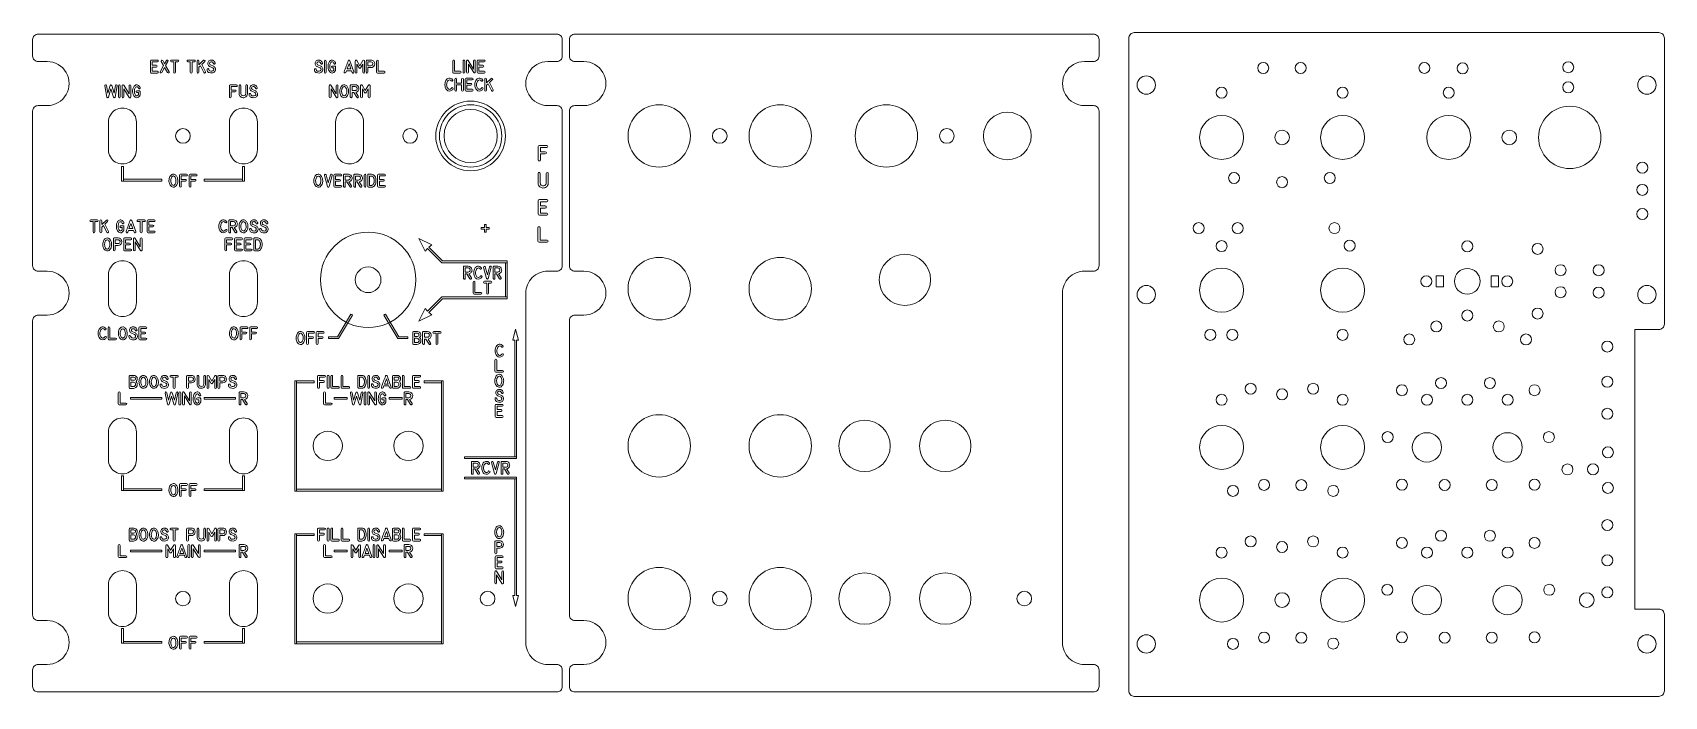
# Model space of a CAD drawing. Header units: millimetres. Extents: x -209 to 236, y -93 to 88.
import ezdxf

# ---------------------------------------------------------------- set-up
doc = ezdxf.new("R2010")
doc.units = ezdxf.units.MM
doc.header["$MEASUREMENT"] = 0
doc.layers.add('LED', color=7, linetype='Continuous')

msp = doc.modelspace()

# ---------------------------------------------------------------- linework, layer by layer
at = {"layer": 'LED', "color": 240, "lineweight": 9}
for points in [[(-184.3878, 47.4376), (-183.8878, 47.4376), (-183.8878, 51.4376), (-184.3878, 51.4376), (-184.3878, 47.4376)], [(-151.3878, 47.4376), (-150.8878, 47.4376), (-150.8878, 51.4376), (-151.3878, 51.4376), (-151.3878, 47.4376)], [(-183.8878, 47.4376), (-173.3878, 47.4376), (-173.3878, 47.9376), (-183.8878, 47.9376), (-183.8878, 47.4376)], [(-161.8878, 47.4376), (-151.3878, 47.4376), (-151.3878, 47.9376), (-161.8878, 47.9376), (-161.8878, 47.4376)], [(-79.7042, 15.8551), (-79.2042, 15.8551), (-79.2042, 25.1901), (-79.7042, 25.1901), (-79.7042, 15.8551)], [(-137.1378, -37.0629), (-136.6378, -37.0629), (-136.6378, -7.0629), (-137.1378, -7.0629), (-137.1378, -37.0629)], [(-136.6378, -7.5629), (-131.8878, -7.5629), (-131.8878, -7.0629), (-136.6378, -7.0629), (-136.6378, -7.5629)], [(-101.8878, -7.5629), (-97.1378, -7.5629), (-97.1378, -7.0629), (-101.8878, -7.0629), (-101.8878, -7.5629)], [(-97.1378, -37.0629), (-96.6378, -37.0629), (-96.6378, -7.0629), (-97.1378, -7.0629), (-97.1378, -37.0629)], [(-90.8223, -28.212), (-76.6669, -28.212), (-76.6669, -27.712), (-90.8223, -27.712), (-90.8223, -28.212)], [(-184.3878, -36.9271), (-183.8878, -36.9271), (-183.8878, -32.9271), (-184.3878, -32.9271), (-184.3878, -36.9271)], [(-151.3878, -36.9271), (-150.8878, -36.9271), (-150.8878, -32.9271), (-151.3878, -32.9271), (-151.3878, -36.9271)], [(-90.8223, -33.7679), (-76.6669, -33.7679), (-76.6669, -33.2679), (-90.8223, -33.2679), (-90.8223, -33.7679)], [(-183.8878, -36.9271), (-173.3878, -36.9271), (-173.3878, -36.4271), (-183.8878, -36.4271), (-183.8878, -36.9271)], [(-161.8878, -36.9271), (-151.3878, -36.9271), (-151.3878, -36.4271), (-161.8878, -36.4271), (-161.8878, -36.9271)], [(-136.6378, -37.0629), (-97.1378, -37.0629), (-97.1378, -36.5629), (-136.6378, -36.5629), (-136.6378, -37.0629)], [(-137.1378, -78.7009), (-136.6378, -78.7009), (-136.6378, -48.7009), (-137.1378, -48.7009), (-137.1378, -78.7009)], [(-136.6378, -49.2009), (-131.8878, -49.2009), (-131.8878, -48.7009), (-136.6378, -48.7009), (-136.6378, -49.2009)], [(-101.8878, -49.2009), (-97.1378, -49.2009), (-97.1378, -48.7009), (-101.8878, -48.7009), (-101.8878, -49.2009)], [(-97.1378, -78.7009), (-96.6378, -78.7009), (-96.6378, -48.7009), (-97.1378, -48.7009), (-97.1378, -78.7009)], [(-184.3878, -78.5651), (-183.8878, -78.5651), (-183.8878, -74.5651), (-184.3878, -74.5651), (-184.3878, -78.5651)], [(-151.3878, -78.5651), (-150.8878, -78.5651), (-150.8878, -74.5651), (-151.3878, -74.5651), (-151.3878, -78.5651)], [(-183.8878, -78.5651), (-173.3878, -78.5651), (-173.3878, -78.0651), (-183.8878, -78.0651), (-183.8878, -78.5651)], [(-161.8878, -78.5651), (-151.3878, -78.5651), (-151.3878, -78.0651), (-161.8878, -78.0651), (-161.8878, -78.5651)], [(-136.6378, -78.7009), (-97.1378, -78.7009), (-97.1378, -78.2009), (-136.6378, -78.2009), (-136.6378, -78.7009)]]:
    msp.add_lwpolyline(points, close=True, dxfattribs=at)
at = {"layer": 'LED', "color": 251, "lineweight": 9}
for points in [[(174.1056, 18.6214), (176.1056, 18.6214), (176.1056, 21.6214), (174.1056, 21.6214), (174.1056, 18.6214)], [(189.1056, 18.6214), (191.1056, 18.6214), (191.1056, 21.6214), (189.1056, 21.6214), (189.1056, 18.6214)]]:
    msp.add_lwpolyline(points, close=True, dxfattribs=at)
at = {"layer": 'LED', "color": 250, "lineweight": 9}
for centre, major_axis, ratio in [((95.0682, 73.6338), (0, 2.5), 1), ((231.5932, 73.6338), (0, 2.5), 1), ((-89.1878, 59.7475), (0, 7.2501), 0.99998621), ((-37.7707, 59.7475), (0, 8.5), 1), ((-4.7707, 59.7475), (0, 8.5), 1), ((24.1793, 59.7475), (0, 8.5), 1), ((210.5556, 59.3464), (0, 8.5), 1), ((57.1793, 59.7476), (0, 6.5), 1), ((115.6056, 59.3463), (0, 6), 1), ((148.6056, 59.3463), (0, 6), 1), ((177.5556, 59.3463), (0, 6), 1), ((-167.6378, 59.7476), (0, 2), 1), ((-105.6878, 59.7476), (0, 2), 1), ((-21.2707, 59.7476), (0, 2), 1), ((40.6793, 59.7476), (0, 2), 1), ((132.1056, 59.3464), (0, 2), 1), ((194.0556, 59.3464), (0, 2), 1), ((29.2293, 20.5226), (0, 7), 1), ((-117.1377, 20.5225), (0, 3.5001), 0.99997143), ((-37.7707, 18.1101), (0, 8.5), 1), ((-4.7707, 18.1101), (0, 8.5), 1), ((95.0682, 16.4838), (0, 2.5), 1), ((231.5932, 16.4838), (0, 2.5), 1), ((-37.7707, -24.7529), (0, 8.5), 1), ((-4.7707, -24.7529), (0, 8.5), 1), ((18.2294, -24.7529), (0, 7), 1), ((40.2293, -24.7529), (0, 7), 1), ((-128.1377, -24.753), (0, 4.0001), 0.999975), ((-106.1378, -24.753), (0, 4.0001), 0.999975), ((115.6056, -25.1541), (0, 6), 1), ((148.6056, -25.1541), (0, 6), 1), ((171.6057, -25.1541), (0, 4), 1), ((193.6056, -25.1541), (0, 4), 1), ((-37.7707, -66.3909), (0, 8.5), 1), ((-4.7707, -66.3909), (0, 8.5), 1), ((18.2294, -66.3909), (0, 7), 1), ((40.2293, -66.396), (0, 7), 1), ((115.6056, -66.7921), (0, 6), 1), ((148.6056, -66.7921), (0, 6), 1), ((-167.6378, -66.3909), (0, 2), 1), ((-128.1377, -66.391), (0, 4.0001), 0.999975), ((-106.1378, -66.3961), (0, 4.0001), 0.999975), ((-84.565, -66.3909), (0, 2), 1), ((-21.2707, -66.3909), (0, 2), 1), ((61.8021, -66.3909), (0, 2), 1), ((132.1056, -66.7921), (0, 2), 1), ((171.6057, -66.7921), (0, 4), 1), ((193.6056, -66.7972), (0, 4), 1), ((215.1784, -66.7921), (0, 2), 1), ((95.0682, -78.7662), (0, 2.5), 1), ((231.5932, -78.7662), (0, 2.5), 1)]:
    msp.add_ellipse(centre, major_axis=major_axis, ratio=ratio, dxfattribs=at)
at = {"layer": 'LED', "color": 114, "lineweight": 9}
for centre in [(126.9519, 78.2746), (137.1825, 78.2746), (170.9166, 78.3094), (181.3236, 78.1771), (210.1307, 78.4857), (115.6057, 71.5422), (148.6057, 71.5422), (177.5556, 71.5421), (210.1307, 73.0177), (119.0151, 48.2933), (145.1193, 48.2933), (230.3624, 51.1003), (132.1057, 47.1504), (230.3624, 45.0588), (109.3561, 34.609), (119.9835, 34.609), (146.397, 34.6087), (230.3624, 38.4884), (115.6056, 29.7141), (150.5421, 29.8462), (182.6058, 29.6407), (201.782, 28.9636), (208.0438, 23.1428), (218.4508, 23.1428), (171.4536, 20.1213), (193.4932, 20.1213), (208.0438, 17.1456), (218.4508, 17.0574), (174.1777, 7.7969), (182.6058, 10.7949), (191.1992, 7.7969), (201.782, 11.3247), (112.5301, 5.5129), (118.5274, 5.5129), (148.6057, 5.5129), (166.7811, 4.2561), (198.6194, 4.2561), (220.7863, 2.3298), (123.5532, -9.1812), (140.5744, -9.1812), (164.7825, -9.5767), (175.4541, -7.6364), (188.7715, -7.6364), (200.9422, -9.5767), (220.7863, -7.2835), (115.6056, -12.2001), (132.1057, -10.7001), (148.6057, -12.2001), (171.6057, -12.2001), (182.6057, -12.2001), (193.6057, -12.2001), (220.7863, -16.0147), (160.8944, -22.3649), (204.8541, -22.3649), (220.9627, -26.5101), (209.9385, -31.1841), (216.9059, -31.1412), (118.7011, -37.0181), (127.1899, -35.391), (137.3557, -35.4642), (146.0414, -37.0181), (164.7825, -35.3295), (176.4242, -35.4177), (189.3006, -35.4177), (200.9422, -35.3295), (220.9627, -36.2108), (175.4541, -49.2744), (188.7715, -49.2744), (220.7863, -46.3538), (115.6056, -53.8381), (123.5532, -50.8192), (132.1057, -52.3381), (140.5744, -50.8192), (148.6057, -53.8381), (164.7825, -51.2147), (171.6057, -53.8381), (182.6057, -53.8381), (193.6057, -53.8381), (200.9422, -51.2147), (220.7863, -55.9671), (160.7944, -64.0029), (204.9541, -64.0029), (220.7863, -64.6983), (127.1899, -77.0188), (137.3557, -77.092), (164.7825, -76.9675), (176.4242, -77.0557), (189.3006, -77.0557), (200.9422, -76.9675), (118.7011, -78.7459), (146.0414, -78.6459)]:
    msp.add_ellipse(centre, major_axis=(0, 1.5), ratio=1, dxfattribs=at)
at = {"layer": 'LED', "color": 240, "lineweight": 9}
for centre, major_axis, ratio in [((-89.1878, 59.7475), (0, 9.5001), 0.99998947), ((-89.1878, 59.7475), (0, 8.5001), 0.99998824), ((-117.1377, 20.5226), (0, 13), 1)]:
    msp.add_ellipse(centre, major_axis=major_axis, ratio=ratio, dxfattribs=at)
at = {"layer": 'LED', "color": 251, "lineweight": 9}
for centre, major_axis in [((115.6056, 17.7089), (0, 6)), ((148.6056, 17.7089), (0, 6)), ((182.6056, 20.1214), (0, 3.5))]:
    msp.add_ellipse(centre, major_axis=major_axis, ratio=1, dxfattribs=at)
at = {"layer": 'LED', "color": 250, "lineweight": 9}
for points, knots in [([(-64.1878, 86.0226), (-64.188, 86.4206), (-64.3464, 86.8023), (-64.628, 87.0836), (-64.628, 87.0836), (-64.9097, 87.3649), (-65.2897, 87.5228), (-65.6878, 87.5226), (-65.6878, 87.5226), (-65.6878, 87.5226), (-207.1378, 87.5226), (-207.1378, 87.5226), (-207.1378, 87.5226), (-207.5358, 87.5223), (-207.9175, 87.3639), (-208.1988, 87.0823), (-208.1988, 87.0823), (-208.4801, 86.8006), (-208.638, 86.4206), (-208.6378, 86.0226), (-208.6378, 86.0226), (-208.6378, 86.0226), (-208.6378, 81.5351), (-208.6378, 81.5351), (-208.6378, 81.5351), (-208.6375, 81.137), (-208.4791, 80.7553), (-208.1975, 80.474), (-208.1975, 80.474), (-207.9158, 80.1927), (-207.5358, 80.0348), (-207.1378, 80.0351), (-207.1378, 80.0351), (-207.1378, 80.0351), (-204.6753, 80.0351), (-204.6753, 80.0351), (-204.6753, 80.0351), (-202.5317, 80.0351), (-200.5509, 78.8915), (-199.4791, 77.0351), (-199.4791, 77.0351), (-198.4073, 75.1787), (-198.4073, 72.8915), (-199.4791, 71.0351), (-199.4791, 71.0351), (-200.5509, 69.1787), (-202.5317, 68.0351), (-204.6753, 68.0351), (-204.6753, 68.0351), (-204.6753, 68.0351), (-207.1378, 68.0351), (-207.1378, 68.0351), (-207.1378, 68.0351), (-207.5358, 68.0348), (-207.9175, 67.8764), (-208.1988, 67.5948), (-208.1988, 67.5948), (-208.4801, 67.3131), (-208.638, 66.9331), (-208.6378, 66.5351), (-208.6378, 66.5351), (-208.6378, 66.5351), (-208.6378, 24.3851), (-208.6378, 24.3851), (-208.6378, 24.3851), (-208.6375, 23.987), (-208.4791, 23.6053), (-208.1975, 23.324), (-208.1975, 23.324), (-207.9158, 23.0427), (-207.5358, 22.8848), (-207.1378, 22.8851), (-207.1378, 22.8851), (-207.1378, 22.8851), (-204.6753, 22.8851), (-204.6753, 22.8851), (-204.6753, 22.8851), (-202.5317, 22.8851), (-200.5509, 21.7415), (-199.4791, 19.8851), (-199.4791, 19.8851), (-198.4073, 18.0287), (-198.4073, 15.7415), (-199.4791, 13.8851), (-199.4791, 13.8851), (-200.5509, 12.0287), (-202.5317, 10.8851), (-204.6753, 10.8851), (-204.6753, 10.8851), (-204.6753, 10.8851), (-207.1378, 10.8851), (-207.1378, 10.8851), (-207.1378, 10.8851), (-207.5358, 10.8848), (-207.9175, 10.7264), (-208.1988, 10.4448), (-208.1988, 10.4448), (-208.4801, 10.1631), (-208.638, 9.7831), (-208.6378, 9.3851), (-208.6378, 9.3851), (-208.6378, 9.3851), (-208.6378, -70.8649), (-208.6378, -70.8649), (-208.6378, -70.8649), (-208.6375, -71.263), (-208.4791, -71.6447), (-208.1975, -71.926), (-208.1975, -71.926), (-207.9158, -72.2073), (-207.5358, -72.3652), (-207.1378, -72.3649), (-207.1378, -72.3649), (-207.1378, -72.3649), (-204.6753, -72.3649), (-204.6753, -72.3649), (-204.6753, -72.3649), (-202.5317, -72.3649), (-200.5509, -73.5085), (-199.4791, -75.3649), (-199.4791, -75.3649), (-198.4073, -77.2213), (-198.4073, -79.5085), (-199.4791, -81.3649), (-199.4791, -81.3649), (-200.5509, -83.2213), (-202.5317, -84.3649), (-204.6753, -84.3649), (-204.6753, -84.3649), (-204.6753, -84.3649), (-207.1378, -84.3649), (-207.1378, -84.3649), (-207.1378, -84.3649), (-207.5358, -84.3652), (-207.9175, -84.5236), (-208.1988, -84.8052), (-208.1988, -84.8052), (-208.4801, -85.0869), (-208.638, -85.4669), (-208.6378, -85.8649), (-208.6378, -85.8649), (-208.6378, -85.8649), (-208.6378, -90.3524), (-208.6378, -90.3524), (-208.6378, -90.3524), (-208.6375, -90.7505), (-208.4791, -91.1322), (-208.1975, -91.4135), (-208.1975, -91.4135), (-207.9158, -91.6948), (-207.5358, -91.8527), (-207.1378, -91.8524), (-207.1378, -91.8524), (-207.1378, -91.8524), (-65.6878, -91.8524), (-65.6878, -91.8524), (-65.6878, -91.8524), (-65.2897, -91.8522), (-64.908, -91.6938), (-64.6267, -91.4121), (-64.6267, -91.4121), (-64.3454, -91.1305), (-64.1875, -90.7505), (-64.1878, -90.3524), (-64.1878, -90.3524), (-64.1878, -90.3524), (-64.1878, -85.8649), (-64.1878, -85.8649), (-64.1878, -85.8649), (-64.188, -85.4669), (-64.3464, -85.0852), (-64.628, -84.8039), (-64.628, -84.8039), (-64.9097, -84.5226), (-65.2897, -84.3647), (-65.6878, -84.3649), (-65.6878, -84.3649), (-65.6878, -84.3649), (-68.1503, -84.3649), (-68.1503, -84.3649), (-68.1503, -84.3649), (-69.7406, -84.3659), (-71.2661, -83.7352), (-72.3913, -82.6114), (-72.3913, -82.6114), (-73.5165, -81.4876), (-74.1493, -79.9552), (-74.1503, -78.3649), (-74.1503, -78.3649), (-74.1503, -78.3649), (-74.1503, 16.8851), (-74.1503, 16.8851), (-74.1503, 16.8851), (-74.1513, 18.4754), (-73.5205, 20.0009), (-72.3967, 21.1261), (-72.3967, 21.1261), (-71.2729, 22.2514), (-69.7406, 22.8841), (-68.1503, 22.8851), (-68.1503, 22.8851), (-68.1503, 22.8851), (-65.6878, 22.8851), (-65.6878, 22.8851), (-65.6878, 22.8851), (-65.2897, 22.8853), (-64.908, 23.0437), (-64.6267, 23.3254), (-64.6267, 23.3254), (-64.3454, 23.607), (-64.1875, 23.987), (-64.1878, 24.3851), (-64.1878, 24.3851), (-64.1878, 24.3851), (-64.1878, 66.5351), (-64.1878, 66.5351), (-64.1878, 66.5351), (-64.188, 66.9331), (-64.3464, 67.3148), (-64.628, 67.5961), (-64.628, 67.5961), (-64.9097, 67.8774), (-65.2897, 68.0353), (-65.6878, 68.0351), (-65.6878, 68.0351), (-65.6878, 68.0351), (-68.1503, 68.0351), (-68.1503, 68.0351), (-68.1503, 68.0351), (-70.2939, 68.0351), (-72.2746, 69.1787), (-73.3464, 71.0351), (-73.3464, 71.0351), (-74.4182, 72.8915), (-74.4182, 75.1787), (-73.3464, 77.0351), (-73.3464, 77.0351), (-72.2746, 78.8915), (-70.2939, 80.0351), (-68.1503, 80.0351), (-68.1503, 80.0351), (-68.1503, 80.0351), (-65.6878, 80.0351), (-65.6878, 80.0351), (-65.6878, 80.0351), (-65.2897, 80.0353), (-64.908, 80.1937), (-64.6267, 80.4754), (-64.6267, 80.4754), (-64.3454, 80.757), (-64.1875, 81.137), (-64.1878, 81.5351), (-64.1878, 81.5351), (-64.1878, 81.5351), (-64.1878, 86.0226), (-64.1878, 86.0226)], [0, 0, 0, 0, 0.01538462, 0.01538462, 0.01538462, 0.01538462, 0.03076923, 0.03076923, 0.03076923, 0.03076923, 0.04615385, 0.04615385, 0.04615385, 0.04615385, 0.06153846, 0.06153846, 0.06153846, 0.06153846, 0.07692308, 0.07692308, 0.07692308, 0.07692308, 0.09230769, 0.09230769, 0.09230769, 0.09230769, 0.10769231, 0.10769231, 0.10769231, 0.10769231, 0.12307692, 0.12307692, 0.12307692, 0.12307692, 0.13846154, 0.13846154, 0.13846154, 0.13846154, 0.15384615, 0.15384615, 0.15384615, 0.15384615, 0.16923077, 0.16923077, 0.16923077, 0.16923077, 0.18461538, 0.18461538, 0.18461538, 0.18461538, 0.2, 0.2, 0.2, 0.2, 0.21538462, 0.21538462, 0.21538462, 0.21538462, 0.23076923, 0.23076923, 0.23076923, 0.23076923, 0.24615385, 0.24615385, 0.24615385, 0.24615385, 0.26153846, 0.26153846, 0.26153846, 0.26153846, 0.27692308, 0.27692308, 0.27692308, 0.27692308, 0.29230769, 0.29230769, 0.29230769, 0.29230769, 0.30769231, 0.30769231, 0.30769231, 0.30769231, 0.32307692, 0.32307692, 0.32307692, 0.32307692, 0.33846154, 0.33846154, 0.33846154, 0.33846154, 0.35384615, 0.35384615, 0.35384615, 0.35384615, 0.36923077, 0.36923077, 0.36923077, 0.36923077, 0.38461538, 0.38461538, 0.38461538, 0.38461538, 0.4, 0.4, 0.4, 0.4, 0.41538462, 0.41538462, 0.41538462, 0.41538462, 0.43076923, 0.43076923, 0.43076923, 0.43076923, 0.44615385, 0.44615385, 0.44615385, 0.44615385, 0.46153846, 0.46153846, 0.46153846, 0.46153846, 0.47692308, 0.47692308, 0.47692308, 0.47692308, 0.49230769, 0.49230769, 0.49230769, 0.49230769, 0.50769231, 0.50769231, 0.50769231, 0.50769231, 0.52307692, 0.52307692, 0.52307692, 0.52307692, 0.53846154, 0.53846154, 0.53846154, 0.53846154, 0.55384615, 0.55384615, 0.55384615, 0.55384615, 0.56923077, 0.56923077, 0.56923077, 0.56923077, 0.58461538, 0.58461538, 0.58461538, 0.58461538, 0.6, 0.6, 0.6, 0.6, 0.61538462, 0.61538462, 0.61538462, 0.61538462, 0.63076923, 0.63076923, 0.63076923, 0.63076923, 0.64615385, 0.64615385, 0.64615385, 0.64615385, 0.66153846, 0.66153846, 0.66153846, 0.66153846, 0.67692308, 0.67692308, 0.67692308, 0.67692308, 0.69230769, 0.69230769, 0.69230769, 0.69230769, 0.70769231, 0.70769231, 0.70769231, 0.70769231, 0.72307692, 0.72307692, 0.72307692, 0.72307692, 0.73846154, 0.73846154, 0.73846154, 0.73846154, 0.75384615, 0.75384615, 0.75384615, 0.75384615, 0.76923077, 0.76923077, 0.76923077, 0.76923077, 0.78461538, 0.78461538, 0.78461538, 0.78461538, 0.8, 0.8, 0.8, 0.8, 0.81538462, 0.81538462, 0.81538462, 0.81538462, 0.83076923, 0.83076923, 0.83076923, 0.83076923, 0.84615385, 0.84615385, 0.84615385, 0.84615385, 0.86153846, 0.86153846, 0.86153846, 0.86153846, 0.87692308, 0.87692308, 0.87692308, 0.87692308, 0.89230769, 0.89230769, 0.89230769, 0.89230769, 0.90769231, 0.90769231, 0.90769231, 0.90769231, 0.92307692, 0.92307692, 0.92307692, 0.92307692, 0.93846154, 0.93846154, 0.93846154, 0.93846154, 0.95384615, 0.95384615, 0.95384615, 0.95384615, 0.96923077, 0.96923077, 0.96923077, 0.96923077, 1, 1, 1, 1]), ([(80.6793, 87.5226), (81.0774, 87.5224), (81.4591, 87.364), (81.7404, 87.0823), (81.7404, 87.0823), (82.0217, 86.8007), (82.1796, 86.4207), (82.1793, 86.0226), (82.1793, 86.0226), (82.1793, 86.0226), (82.1793, 81.5351), (82.1793, 81.5351), (82.1793, 81.5351), (82.1791, 81.1371), (82.0207, 80.7554), (81.7391, 80.4741), (81.7391, 80.4741), (81.4574, 80.1928), (81.0774, 80.0349), (80.6793, 80.0351), (80.6793, 80.0351), (80.6793, 80.0351), (78.2168, 80.0351), (78.2168, 80.0351), (78.2168, 80.0351), (76.0732, 80.0351), (74.0925, 78.8915), (73.0207, 77.0351), (73.0207, 77.0351), (71.9489, 75.1787), (71.9489, 72.8915), (73.0207, 71.0351), (73.0207, 71.0351), (74.0925, 69.1787), (76.0732, 68.0351), (78.2168, 68.0351), (78.2168, 68.0351), (78.2168, 68.0351), (80.6793, 68.0351), (80.6793, 68.0351), (80.6793, 68.0351), (81.0774, 68.0349), (81.4591, 67.8765), (81.7404, 67.5948), (81.7404, 67.5948), (82.0217, 67.3132), (82.1796, 66.9332), (82.1793, 66.5351), (82.1793, 66.5351), (82.1793, 66.5351), (82.1793, 24.3851), (82.1793, 24.3851), (82.1793, 24.3851), (82.1791, 23.9871), (82.0207, 23.6054), (81.7391, 23.3241), (81.7391, 23.3241), (81.4574, 23.0428), (81.0774, 22.8849), (80.6793, 22.8851), (80.6793, 22.8851), (80.6793, 22.8851), (78.2168, 22.8851), (78.2168, 22.8851), (78.2168, 22.8851), (76.6265, 22.8861), (75.101, 22.2554), (73.9758, 21.1316), (73.9758, 21.1316), (72.8506, 20.0078), (72.2178, 18.4754), (72.2168, 16.8851), (72.2168, 16.8851), (72.2168, 16.8851), (72.2168, -78.3649), (72.2168, -78.3649), (72.2168, -78.3649), (72.2158, -79.9552), (72.8466, -81.4807), (73.9704, -82.6059), (73.9704, -82.6059), (75.0942, -83.7312), (76.6265, -84.3639), (78.2168, -84.3649), (78.2168, -84.3649), (78.2168, -84.3649), (80.6793, -84.3649), (80.6793, -84.3649), (80.6793, -84.3649), (81.0774, -84.3651), (81.4591, -84.5235), (81.7404, -84.8052), (81.7404, -84.8052), (82.0217, -85.0868), (82.1796, -85.4668), (82.1793, -85.8649), (82.1793, -85.8649), (82.1793, -85.8649), (82.1793, -90.3524), (82.1793, -90.3524), (82.1793, -90.3524), (82.1791, -90.7504), (82.0207, -91.1321), (81.7391, -91.4134), (81.7391, -91.4134), (81.4574, -91.6947), (81.0774, -91.8526), (80.6793, -91.8524), (80.6793, -91.8524), (80.6793, -91.8524), (-60.7707, -91.8524), (-60.7707, -91.8524), (-60.7707, -91.8524), (-61.1687, -91.8521), (-61.5504, -91.6937), (-61.8317, -91.4121), (-61.8317, -91.4121), (-62.113, -91.1304), (-62.2709, -90.7504), (-62.2707, -90.3524), (-62.2707, -90.3524), (-62.2707, -90.3524), (-62.2707, -85.8649), (-62.2707, -85.8649), (-62.2707, -85.8649), (-62.2704, -85.4668), (-62.112, -85.0851), (-61.8304, -84.8038), (-61.8304, -84.8038), (-61.5487, -84.5225), (-61.1687, -84.3646), (-60.7707, -84.3649), (-60.7707, -84.3649), (-60.7707, -84.3649), (-58.3082, -84.3649), (-58.3082, -84.3649), (-58.3082, -84.3649), (-56.1646, -84.3649), (-54.1838, -83.2213), (-53.112, -81.3649), (-53.112, -81.3649), (-52.0402, -79.5085), (-52.0402, -77.2213), (-53.112, -75.3649), (-53.112, -75.3649), (-54.1838, -73.5085), (-56.1646, -72.3649), (-58.3082, -72.3649), (-58.3082, -72.3649), (-58.3082, -72.3649), (-60.7707, -72.3649), (-60.7707, -72.3649), (-60.7707, -72.3649), (-61.1687, -72.3646), (-61.5504, -72.2062), (-61.8317, -71.9246), (-61.8317, -71.9246), (-62.113, -71.6429), (-62.2709, -71.2629), (-62.2707, -70.8649), (-62.2707, -70.8649), (-62.2707, -70.8649), (-62.2707, 9.3851), (-62.2707, 9.3851), (-62.2707, 9.3851), (-62.2704, 9.7832), (-62.112, 10.1649), (-61.8304, 10.4462), (-61.8304, 10.4462), (-61.5487, 10.7275), (-61.1687, 10.8854), (-60.7707, 10.8851), (-60.7707, 10.8851), (-60.7707, 10.8851), (-58.3082, 10.8851), (-58.3082, 10.8851), (-58.3082, 10.8851), (-56.1646, 10.8851), (-54.1838, 12.0287), (-53.112, 13.8851), (-53.112, 13.8851), (-52.0402, 15.7415), (-52.0402, 18.0287), (-53.112, 19.8851), (-53.112, 19.8851), (-54.1838, 21.7415), (-56.1646, 22.8851), (-58.3082, 22.8851), (-58.3082, 22.8851), (-58.3082, 22.8851), (-60.7707, 22.8851), (-60.7707, 22.8851), (-60.7707, 22.8851), (-61.1687, 22.8854), (-61.5504, 23.0438), (-61.8317, 23.3254), (-61.8317, 23.3254), (-62.113, 23.6071), (-62.2709, 23.9871), (-62.2707, 24.3851), (-62.2707, 24.3851), (-62.2707, 24.3851), (-62.2707, 66.5351), (-62.2707, 66.5351), (-62.2707, 66.5351), (-62.2704, 66.9332), (-62.112, 67.3149), (-61.8304, 67.5962), (-61.8304, 67.5962), (-61.5487, 67.8775), (-61.1687, 68.0354), (-60.7707, 68.0351), (-60.7707, 68.0351), (-60.7707, 68.0351), (-58.3082, 68.0351), (-58.3082, 68.0351), (-58.3082, 68.0351), (-56.1646, 68.0351), (-54.1838, 69.1787), (-53.112, 71.0351), (-53.112, 71.0351), (-52.0402, 72.8915), (-52.0402, 75.1787), (-53.112, 77.0351), (-53.112, 77.0351), (-54.1838, 78.8915), (-56.1646, 80.0351), (-58.3082, 80.0351), (-58.3082, 80.0351), (-58.3082, 80.0351), (-60.7707, 80.0351), (-60.7707, 80.0351), (-60.7707, 80.0351), (-61.1687, 80.0354), (-61.5504, 80.1938), (-61.8317, 80.4754), (-61.8317, 80.4754), (-62.113, 80.7571), (-62.2709, 81.1371), (-62.2707, 81.5351), (-62.2707, 81.5351), (-62.2707, 81.5351), (-62.2707, 86.0226), (-62.2707, 86.0226), (-62.2707, 86.0226), (-62.2704, 86.4207), (-62.112, 86.8024), (-61.8304, 87.0837), (-61.8304, 87.0837), (-61.5487, 87.365), (-61.1687, 87.5229), (-60.7707, 87.5226), (-60.7707, 87.5226), (-60.7707, 87.5226), (80.6793, 87.5226), (80.6793, 87.5226)], [0, 0, 0, 0, 0.01538462, 0.01538462, 0.01538462, 0.01538462, 0.03076923, 0.03076923, 0.03076923, 0.03076923, 0.04615385, 0.04615385, 0.04615385, 0.04615385, 0.06153846, 0.06153846, 0.06153846, 0.06153846, 0.07692308, 0.07692308, 0.07692308, 0.07692308, 0.09230769, 0.09230769, 0.09230769, 0.09230769, 0.10769231, 0.10769231, 0.10769231, 0.10769231, 0.12307692, 0.12307692, 0.12307692, 0.12307692, 0.13846154, 0.13846154, 0.13846154, 0.13846154, 0.15384615, 0.15384615, 0.15384615, 0.15384615, 0.16923077, 0.16923077, 0.16923077, 0.16923077, 0.18461538, 0.18461538, 0.18461538, 0.18461538, 0.2, 0.2, 0.2, 0.2, 0.21538462, 0.21538462, 0.21538462, 0.21538462, 0.23076923, 0.23076923, 0.23076923, 0.23076923, 0.24615385, 0.24615385, 0.24615385, 0.24615385, 0.26153846, 0.26153846, 0.26153846, 0.26153846, 0.27692308, 0.27692308, 0.27692308, 0.27692308, 0.29230769, 0.29230769, 0.29230769, 0.29230769, 0.30769231, 0.30769231, 0.30769231, 0.30769231, 0.32307692, 0.32307692, 0.32307692, 0.32307692, 0.33846154, 0.33846154, 0.33846154, 0.33846154, 0.35384615, 0.35384615, 0.35384615, 0.35384615, 0.36923077, 0.36923077, 0.36923077, 0.36923077, 0.38461538, 0.38461538, 0.38461538, 0.38461538, 0.4, 0.4, 0.4, 0.4, 0.41538462, 0.41538462, 0.41538462, 0.41538462, 0.43076923, 0.43076923, 0.43076923, 0.43076923, 0.44615385, 0.44615385, 0.44615385, 0.44615385, 0.46153846, 0.46153846, 0.46153846, 0.46153846, 0.47692308, 0.47692308, 0.47692308, 0.47692308, 0.49230769, 0.49230769, 0.49230769, 0.49230769, 0.50769231, 0.50769231, 0.50769231, 0.50769231, 0.52307692, 0.52307692, 0.52307692, 0.52307692, 0.53846154, 0.53846154, 0.53846154, 0.53846154, 0.55384615, 0.55384615, 0.55384615, 0.55384615, 0.56923077, 0.56923077, 0.56923077, 0.56923077, 0.58461538, 0.58461538, 0.58461538, 0.58461538, 0.6, 0.6, 0.6, 0.6, 0.61538462, 0.61538462, 0.61538462, 0.61538462, 0.63076923, 0.63076923, 0.63076923, 0.63076923, 0.64615385, 0.64615385, 0.64615385, 0.64615385, 0.66153846, 0.66153846, 0.66153846, 0.66153846, 0.67692308, 0.67692308, 0.67692308, 0.67692308, 0.69230769, 0.69230769, 0.69230769, 0.69230769, 0.70769231, 0.70769231, 0.70769231, 0.70769231, 0.72307692, 0.72307692, 0.72307692, 0.72307692, 0.73846154, 0.73846154, 0.73846154, 0.73846154, 0.75384615, 0.75384615, 0.75384615, 0.75384615, 0.76923077, 0.76923077, 0.76923077, 0.76923077, 0.78461538, 0.78461538, 0.78461538, 0.78461538, 0.8, 0.8, 0.8, 0.8, 0.81538462, 0.81538462, 0.81538462, 0.81538462, 0.83076923, 0.83076923, 0.83076923, 0.83076923, 0.84615385, 0.84615385, 0.84615385, 0.84615385, 0.86153846, 0.86153846, 0.86153846, 0.86153846, 0.87692308, 0.87692308, 0.87692308, 0.87692308, 0.89230769, 0.89230769, 0.89230769, 0.89230769, 0.90769231, 0.90769231, 0.90769231, 0.90769231, 0.92307692, 0.92307692, 0.92307692, 0.92307692, 0.93846154, 0.93846154, 0.93846154, 0.93846154, 0.95384615, 0.95384615, 0.95384615, 0.95384615, 0.96923077, 0.96923077, 0.96923077, 0.96923077, 1, 1, 1, 1]), ([(234.8557, -69.2412), (235.2537, -69.2414), (235.6354, -69.3998), (235.9167, -69.6814), (235.9167, -69.6814), (236.198, -69.9631), (236.3559, -70.3431), (236.3557, -70.7412), (236.3557, -70.7412), (236.3557, -70.7412), (236.3557, -91.5537), (236.3557, -91.5537), (236.3557, -91.5537), (236.3554, -91.9517), (236.197, -92.3334), (235.9154, -92.6147), (235.9154, -92.6147), (235.6337, -92.896), (235.2537, -93.0539), (234.8557, -93.0537), (234.8557, -93.0537), (234.8557, -93.0537), (91.8057, -93.0537), (91.8057, -93.0537), (91.8057, -93.0537), (91.4076, -93.0534), (91.0259, -92.895), (90.7446, -92.6134), (90.7446, -92.6134), (90.4633, -92.3317), (90.3054, -91.9517), (90.3057, -91.5537), (90.3057, -91.5537), (90.3057, -91.5537), (90.3057, 86.4213), (90.3057, 86.4213), (90.3057, 86.4213), (90.3059, 86.8194), (90.4643, 87.2011), (90.746, 87.4824), (90.746, 87.4824), (91.0276, 87.7637), (91.4076, 87.9216), (91.8057, 87.9213), (91.8057, 87.9213), (91.8057, 87.9213), (234.8557, 87.9213), (234.8557, 87.9213), (234.8557, 87.9213), (235.2537, 87.9211), (235.6354, 87.7627), (235.9167, 87.4811), (235.9167, 87.4811), (236.198, 87.1994), (236.3559, 86.8194), (236.3557, 86.4213), (236.3557, 86.4213), (236.3557, 86.4213), (236.3557, 8.4588), (236.3557, 8.4588), (236.3557, 8.4588), (236.3554, 8.0608), (236.197, 7.6791), (235.9154, 7.3978), (235.9154, 7.3978), (235.6337, 7.1165), (235.2537, 6.9586), (234.8557, 6.9588), (234.8557, 6.9588), (234.8557, 6.9588), (228.3432, 6.9588), (228.3432, 6.9588), (228.3432, 6.9588), (228.3432, 6.9588), (228.3432, -69.2412), (228.3432, -69.2412), (228.3432, -69.2412), (228.3432, -69.2412), (234.8557, -69.2412), (234.8557, -69.2412)], [0, 0, 0, 0, 0.04761905, 0.04761905, 0.04761905, 0.04761905, 0.0952381, 0.0952381, 0.0952381, 0.0952381, 0.14285714, 0.14285714, 0.14285714, 0.14285714, 0.19047619, 0.19047619, 0.19047619, 0.19047619, 0.23809524, 0.23809524, 0.23809524, 0.23809524, 0.28571429, 0.28571429, 0.28571429, 0.28571429, 0.33333333, 0.33333333, 0.33333333, 0.33333333, 0.38095238, 0.38095238, 0.38095238, 0.38095238, 0.42857143, 0.42857143, 0.42857143, 0.42857143, 0.47619048, 0.47619048, 0.47619048, 0.47619048, 0.52380952, 0.52380952, 0.52380952, 0.52380952, 0.57142857, 0.57142857, 0.57142857, 0.57142857, 0.61904762, 0.61904762, 0.61904762, 0.61904762, 0.66666667, 0.66666667, 0.66666667, 0.66666667, 0.71428571, 0.71428571, 0.71428571, 0.71428571, 0.76190476, 0.76190476, 0.76190476, 0.76190476, 0.80952381, 0.80952381, 0.80952381, 0.80952381, 0.85714286, 0.85714286, 0.85714286, 0.85714286, 0.9047619, 0.9047619, 0.9047619, 0.9047619, 1, 1, 1, 1]), ([(-180.3278, 63.5576), (-180.3278, 63.5576), (-180.3278, 55.9376), (-180.3278, 55.9376), (-180.3278, 55.9376), (-180.3278, 54.5764), (-181.0539, 53.3186), (-182.2328, 52.638), (-182.2328, 52.638), (-183.4116, 51.9574), (-184.8639, 51.9574), (-186.0428, 52.638), (-186.0428, 52.638), (-187.2216, 53.3186), (-187.9478, 54.5764), (-187.9478, 55.9376), (-187.9478, 55.9376), (-187.9478, 55.9376), (-187.9478, 63.5576), (-187.9478, 63.5576), (-187.9478, 63.5576), (-187.9478, 64.9188), (-187.2216, 66.1765), (-186.0428, 66.8571), (-186.0428, 66.8571), (-184.8639, 67.5377), (-183.4116, 67.5377), (-182.2328, 66.8571), (-182.2328, 66.8571), (-181.0539, 66.1765), (-180.3278, 64.9188), (-180.3278, 63.5576)], [0, 0, 0, 0, 0.11111111, 0.11111111, 0.11111111, 0.11111111, 0.22222222, 0.22222222, 0.22222222, 0.22222222, 0.33333333, 0.33333333, 0.33333333, 0.33333333, 0.44444444, 0.44444444, 0.44444444, 0.44444444, 0.55555556, 0.55555556, 0.55555556, 0.55555556, 0.66666667, 0.66666667, 0.66666667, 0.66666667, 0.77777778, 0.77777778, 0.77777778, 0.77777778, 1, 1, 1, 1]), ([(-147.3278, 55.9376), (-147.3278, 54.5764), (-148.0539, 53.3186), (-149.2328, 52.638), (-149.2328, 52.638), (-150.4116, 51.9574), (-151.8639, 51.9574), (-153.0428, 52.638), (-153.0428, 52.638), (-154.2216, 53.3186), (-154.9478, 54.5764), (-154.9478, 55.9376), (-154.9478, 55.9376), (-154.9478, 55.9376), (-154.9478, 63.5576), (-154.9478, 63.5576), (-154.9478, 63.5576), (-154.9478, 64.9188), (-154.2216, 66.1765), (-153.0428, 66.8571), (-153.0428, 66.8571), (-151.8639, 67.5377), (-150.4116, 67.5377), (-149.2328, 66.8571), (-149.2328, 66.8571), (-148.0539, 66.1765), (-147.3278, 64.9188), (-147.3278, 63.5576), (-147.3278, 63.5576), (-147.3278, 63.5576), (-147.3278, 55.9376), (-147.3278, 55.9376)], [0, 0, 0, 0, 0.11111111, 0.11111111, 0.11111111, 0.11111111, 0.22222222, 0.22222222, 0.22222222, 0.22222222, 0.33333333, 0.33333333, 0.33333333, 0.33333333, 0.44444444, 0.44444444, 0.44444444, 0.44444444, 0.55555556, 0.55555556, 0.55555556, 0.55555556, 0.66666667, 0.66666667, 0.66666667, 0.66666667, 0.77777778, 0.77777778, 0.77777778, 0.77777778, 1, 1, 1, 1]), ([(-118.3778, 55.9376), (-118.3778, 54.5764), (-119.1039, 53.3186), (-120.2828, 52.638), (-120.2828, 52.638), (-121.4616, 51.9574), (-122.9139, 51.9574), (-124.0928, 52.638), (-124.0928, 52.638), (-125.2716, 53.3186), (-125.9978, 54.5764), (-125.9978, 55.9376), (-125.9978, 55.9376), (-125.9978, 55.9376), (-125.9978, 63.5576), (-125.9978, 63.5576), (-125.9978, 63.5576), (-125.9978, 64.9188), (-125.2716, 66.1765), (-124.0928, 66.8571), (-124.0928, 66.8571), (-122.9139, 67.5377), (-121.4616, 67.5377), (-120.2828, 66.8571), (-120.2828, 66.8571), (-119.1039, 66.1765), (-118.3778, 64.9188), (-118.3778, 63.5576), (-118.3778, 63.5576), (-118.3778, 63.5576), (-118.3778, 55.9376), (-118.3778, 55.9376)], [0, 0, 0, 0, 0.11111111, 0.11111111, 0.11111111, 0.11111111, 0.22222222, 0.22222222, 0.22222222, 0.22222222, 0.33333333, 0.33333333, 0.33333333, 0.33333333, 0.44444444, 0.44444444, 0.44444444, 0.44444444, 0.55555556, 0.55555556, 0.55555556, 0.55555556, 0.66666667, 0.66666667, 0.66666667, 0.66666667, 0.77777778, 0.77777778, 0.77777778, 0.77777778, 1, 1, 1, 1]), ([(-180.3278, 14.3001), (-180.3278, 12.9389), (-181.0539, 11.6811), (-182.2328, 11.0005), (-182.2328, 11.0005), (-183.4116, 10.3199), (-184.8639, 10.3199), (-186.0428, 11.0005), (-186.0428, 11.0005), (-187.2216, 11.6811), (-187.9478, 12.9389), (-187.9478, 14.3001), (-187.9478, 14.3001), (-187.9478, 14.3001), (-187.9478, 21.9201), (-187.9478, 21.9201), (-187.9478, 21.9201), (-187.9478, 23.2813), (-187.2216, 24.539), (-186.0428, 25.2196), (-186.0428, 25.2196), (-184.8639, 25.9002), (-183.4116, 25.9002), (-182.2328, 25.2196), (-182.2328, 25.2196), (-181.0539, 24.539), (-180.3278, 23.2813), (-180.3278, 21.9201), (-180.3278, 21.9201), (-180.3278, 21.9201), (-180.3278, 14.3001), (-180.3278, 14.3001)], [0, 0, 0, 0, 0.11111111, 0.11111111, 0.11111111, 0.11111111, 0.22222222, 0.22222222, 0.22222222, 0.22222222, 0.33333333, 0.33333333, 0.33333333, 0.33333333, 0.44444444, 0.44444444, 0.44444444, 0.44444444, 0.55555556, 0.55555556, 0.55555556, 0.55555556, 0.66666667, 0.66666667, 0.66666667, 0.66666667, 0.77777778, 0.77777778, 0.77777778, 0.77777778, 1, 1, 1, 1]), ([(-147.3278, 14.3001), (-147.3278, 12.9389), (-148.0539, 11.6811), (-149.2328, 11.0005), (-149.2328, 11.0005), (-150.4116, 10.3199), (-151.8639, 10.3199), (-153.0428, 11.0005), (-153.0428, 11.0005), (-154.2216, 11.6811), (-154.9478, 12.9389), (-154.9478, 14.3001), (-154.9478, 14.3001), (-154.9478, 14.3001), (-154.9478, 21.9201), (-154.9478, 21.9201), (-154.9478, 21.9201), (-154.9478, 23.2813), (-154.2216, 24.539), (-153.0428, 25.2196), (-153.0428, 25.2196), (-151.8639, 25.9002), (-150.4116, 25.9002), (-149.2328, 25.2196), (-149.2328, 25.2196), (-148.0539, 24.539), (-147.3278, 23.2813), (-147.3278, 21.9201), (-147.3278, 21.9201), (-147.3278, 21.9201), (-147.3278, 14.3001), (-147.3278, 14.3001)], [0, 0, 0, 0, 0.11111111, 0.11111111, 0.11111111, 0.11111111, 0.22222222, 0.22222222, 0.22222222, 0.22222222, 0.33333333, 0.33333333, 0.33333333, 0.33333333, 0.44444444, 0.44444444, 0.44444444, 0.44444444, 0.55555556, 0.55555556, 0.55555556, 0.55555556, 0.66666667, 0.66666667, 0.66666667, 0.66666667, 0.77777778, 0.77777778, 0.77777778, 0.77777778, 1, 1, 1, 1]), ([(-187.9478, -20.9429), (-187.9478, -19.5817), (-187.2216, -18.324), (-186.0428, -17.6434), (-186.0428, -17.6434), (-184.8639, -16.9628), (-183.4116, -16.9628), (-182.2328, -17.6434), (-182.2328, -17.6434), (-181.0539, -18.324), (-180.3278, -19.5817), (-180.3278, -20.9429), (-180.3278, -20.9429), (-180.3278, -20.9429), (-180.3278, -28.5629), (-180.3278, -28.5629), (-180.3278, -28.5629), (-180.3278, -29.9241), (-181.0539, -31.1819), (-182.2328, -31.8625), (-182.2328, -31.8625), (-183.4116, -32.5431), (-184.8639, -32.5431), (-186.0428, -31.8625), (-186.0428, -31.8625), (-187.2216, -31.1819), (-187.9478, -29.9241), (-187.9478, -28.5629), (-187.9478, -28.5629), (-187.9478, -28.5629), (-187.9478, -20.9429), (-187.9478, -20.9429)], [0, 0, 0, 0, 0.11111111, 0.11111111, 0.11111111, 0.11111111, 0.22222222, 0.22222222, 0.22222222, 0.22222222, 0.33333333, 0.33333333, 0.33333333, 0.33333333, 0.44444444, 0.44444444, 0.44444444, 0.44444444, 0.55555556, 0.55555556, 0.55555556, 0.55555556, 0.66666667, 0.66666667, 0.66666667, 0.66666667, 0.77777778, 0.77777778, 0.77777778, 0.77777778, 1, 1, 1, 1]), ([(-147.3278, -28.5629), (-147.3278, -29.9241), (-148.0539, -31.1819), (-149.2328, -31.8625), (-149.2328, -31.8625), (-150.4116, -32.5431), (-151.8639, -32.5431), (-153.0428, -31.8625), (-153.0428, -31.8625), (-154.2216, -31.1819), (-154.9478, -29.9241), (-154.9478, -28.5629), (-154.9478, -28.5629), (-154.9478, -28.5629), (-154.9478, -20.9429), (-154.9478, -20.9429), (-154.9478, -20.9429), (-154.9478, -19.5817), (-154.2216, -18.324), (-153.0428, -17.6434), (-153.0428, -17.6434), (-151.8639, -16.9628), (-150.4116, -16.9628), (-149.2328, -17.6434), (-149.2328, -17.6434), (-148.0539, -18.324), (-147.3278, -19.5817), (-147.3278, -20.9429), (-147.3278, -20.9429), (-147.3278, -20.9429), (-147.3278, -28.5629), (-147.3278, -28.5629)], [0, 0, 0, 0, 0.11111111, 0.11111111, 0.11111111, 0.11111111, 0.22222222, 0.22222222, 0.22222222, 0.22222222, 0.33333333, 0.33333333, 0.33333333, 0.33333333, 0.44444444, 0.44444444, 0.44444444, 0.44444444, 0.55555556, 0.55555556, 0.55555556, 0.55555556, 0.66666667, 0.66666667, 0.66666667, 0.66666667, 0.77777778, 0.77777778, 0.77777778, 0.77777778, 1, 1, 1, 1]), ([(-187.9478, -62.5809), (-187.9478, -61.2197), (-187.2216, -59.962), (-186.0428, -59.2814), (-186.0428, -59.2814), (-184.8639, -58.6008), (-183.4116, -58.6008), (-182.2328, -59.2814), (-182.2328, -59.2814), (-181.0539, -59.962), (-180.3278, -61.2197), (-180.3278, -62.5809), (-180.3278, -62.5809), (-180.3278, -62.5809), (-180.3278, -70.2009), (-180.3278, -70.2009), (-180.3278, -70.2009), (-180.3278, -71.5621), (-181.0539, -72.8199), (-182.2328, -73.5005), (-182.2328, -73.5005), (-183.4116, -74.1811), (-184.8639, -74.1811), (-186.0428, -73.5005), (-186.0428, -73.5005), (-187.2216, -72.8199), (-187.9478, -71.5621), (-187.9478, -70.2009), (-187.9478, -70.2009), (-187.9478, -70.2009), (-187.9478, -62.5809), (-187.9478, -62.5809)], [0, 0, 0, 0, 0.11111111, 0.11111111, 0.11111111, 0.11111111, 0.22222222, 0.22222222, 0.22222222, 0.22222222, 0.33333333, 0.33333333, 0.33333333, 0.33333333, 0.44444444, 0.44444444, 0.44444444, 0.44444444, 0.55555556, 0.55555556, 0.55555556, 0.55555556, 0.66666667, 0.66666667, 0.66666667, 0.66666667, 0.77777778, 0.77777778, 0.77777778, 0.77777778, 1, 1, 1, 1]), ([(-154.9478, -62.5809), (-154.9478, -61.2197), (-154.2216, -59.962), (-153.0428, -59.2814), (-153.0428, -59.2814), (-151.8639, -58.6008), (-150.4116, -58.6008), (-149.2328, -59.2814), (-149.2328, -59.2814), (-148.0539, -59.962), (-147.3278, -61.2197), (-147.3278, -62.5809), (-147.3278, -62.5809), (-147.3278, -62.5809), (-147.3278, -70.2009), (-147.3278, -70.2009), (-147.3278, -70.2009), (-147.3278, -71.5621), (-148.0539, -72.8199), (-149.2328, -73.5005), (-149.2328, -73.5005), (-150.4116, -74.1811), (-151.8639, -74.1811), (-153.0428, -73.5005), (-153.0428, -73.5005), (-154.2216, -72.8199), (-154.9478, -71.5621), (-154.9478, -70.2009), (-154.9478, -70.2009), (-154.9478, -70.2009), (-154.9478, -62.5809), (-154.9478, -62.5809)], [0, 0, 0, 0, 0.11111111, 0.11111111, 0.11111111, 0.11111111, 0.22222222, 0.22222222, 0.22222222, 0.22222222, 0.33333333, 0.33333333, 0.33333333, 0.33333333, 0.44444444, 0.44444444, 0.44444444, 0.44444444, 0.55555556, 0.55555556, 0.55555556, 0.55555556, 0.66666667, 0.66666667, 0.66666667, 0.66666667, 0.77777778, 0.77777778, 0.77777778, 0.77777778, 1, 1, 1, 1])]:
    msp.add_open_spline(points, degree=3, knots=knots, dxfattribs=at)
at = {"layer": 'LED', "color": 240, "lineweight": 9}
for points, knots in [([(-174.6032, 79.9623), (-174.6032, 79.9623), (-176.0313, 79.9623), (-176.0313, 79.9623), (-176.0313, 79.9623), (-176.0313, 79.9623), (-176.0313, 79.0199), (-176.0313, 79.0199), (-176.0313, 79.0199), (-176.0313, 79.0199), (-174.9424, 79.0199), (-174.9424, 79.0199), (-174.9424, 79.0199), (-174.7796, 78.9958), (-174.6984, 78.914), (-174.699, 78.7747), (-174.699, 78.7747), (-174.6996, 78.6348), (-174.7807, 78.5536), (-174.9424, 78.5307), (-174.9424, 78.5307), (-174.9424, 78.5307), (-176.0313, 78.5307), (-176.0313, 78.5307), (-176.0313, 78.5307), (-176.0313, 78.5307), (-176.0313, 77.3989), (-176.0313, 77.3989), (-176.0313, 77.3989), (-176.0313, 77.3989), (-174.6032, 77.3989), (-174.6032, 77.3989), (-174.6032, 77.3989), (-174.4415, 77.3748), (-174.3604, 77.2942), (-174.3604, 77.1561), (-174.3604, 77.1561), (-174.3604, 77.0185), (-174.4415, 76.9379), (-174.6032, 76.915), (-174.6032, 76.915), (-174.6032, 76.915), (-176.2706, 76.915), (-176.2706, 76.915), (-176.2706, 76.915), (-176.4141, 76.9332), (-176.4958, 77.015), (-176.5152, 77.1596), (-176.5152, 77.1596), (-176.5152, 77.1596), (-176.5152, 80.2016), (-176.5152, 80.2016), (-176.5152, 80.2016), (-176.4934, 80.3533), (-176.4117, 80.4333), (-176.2706, 80.4427), (-176.2706, 80.4427), (-176.2706, 80.4427), (-174.6032, 80.4427), (-174.6032, 80.4427), (-174.6032, 80.4427), (-174.4415, 80.4304), (-174.3604, 80.3492), (-174.361, 80.2005), (-174.361, 80.2005), (-174.3615, 80.0517), (-174.4427, 79.9723), (-174.6032, 79.9623)], [0, 0, 0, 0, 0.05555556, 0.05555556, 0.05555556, 0.05555556, 0.11111111, 0.11111111, 0.11111111, 0.11111111, 0.16666667, 0.16666667, 0.16666667, 0.16666667, 0.22222222, 0.22222222, 0.22222222, 0.22222222, 0.27777778, 0.27777778, 0.27777778, 0.27777778, 0.33333333, 0.33333333, 0.33333333, 0.33333333, 0.38888889, 0.38888889, 0.38888889, 0.38888889, 0.44444444, 0.44444444, 0.44444444, 0.44444444, 0.5, 0.5, 0.5, 0.5, 0.55555556, 0.55555556, 0.55555556, 0.55555556, 0.61111111, 0.61111111, 0.61111111, 0.61111111, 0.66666667, 0.66666667, 0.66666667, 0.66666667, 0.72222222, 0.72222222, 0.72222222, 0.72222222, 0.77777778, 0.77777778, 0.77777778, 0.77777778, 0.83333333, 0.83333333, 0.83333333, 0.83333333, 0.88888889, 0.88888889, 0.88888889, 0.88888889, 1, 1, 1, 1]), ([(-173.8559, 77.2766), (-173.8559, 77.2766), (-172.924, 78.944), (-172.924, 78.944), (-172.924, 78.944), (-172.924, 78.944), (-173.5596, 80.0829), (-173.5596, 80.0829), (-173.5596, 80.0829), (-173.6208, 80.2334), (-173.589, 80.3433), (-173.4649, 80.4127), (-173.4649, 80.4127), (-173.3409, 80.4821), (-173.2309, 80.4509), (-173.1339, 80.3186), (-173.1339, 80.3186), (-173.1339, 80.3186), (-172.6483, 79.442), (-172.6483, 79.442), (-172.6483, 79.442), (-172.6483, 79.442), (-172.1591, 80.3186), (-172.1591, 80.3186), (-172.1591, 80.3186), (-172.0627, 80.4509), (-171.9533, 80.4821), (-171.8304, 80.4133), (-171.8304, 80.4133), (-171.7076, 80.3445), (-171.6752, 80.234), (-171.734, 80.0811), (-171.734, 80.0811), (-171.734, 80.0811), (-172.3678, 78.944), (-172.3678, 78.944), (-172.3678, 78.944), (-172.3678, 78.944), (-171.4377, 77.2766), (-171.4377, 77.2766), (-171.4377, 77.2766), (-171.3754, 77.1249), (-171.4077, 77.0144), (-171.5341, 76.945), (-171.5341, 76.945), (-171.6605, 76.8756), (-171.7687, 76.9079), (-171.8593, 77.0426), (-171.8593, 77.0426), (-171.8593, 77.0426), (-172.6483, 78.4478), (-172.6483, 78.4478), (-172.6483, 78.4478), (-172.6483, 78.4478), (-173.4285, 77.0426), (-173.4285, 77.0426), (-173.4285, 77.0426), (-173.5284, 76.9115), (-173.6402, 76.8797), (-173.7636, 76.9479), (-173.7636, 76.9479), (-173.8871, 77.0155), (-173.9183, 77.1249), (-173.8559, 77.2766)], [0, 0, 0, 0, 0.05882353, 0.05882353, 0.05882353, 0.05882353, 0.11764706, 0.11764706, 0.11764706, 0.11764706, 0.17647059, 0.17647059, 0.17647059, 0.17647059, 0.23529412, 0.23529412, 0.23529412, 0.23529412, 0.29411765, 0.29411765, 0.29411765, 0.29411765, 0.35294118, 0.35294118, 0.35294118, 0.35294118, 0.41176471, 0.41176471, 0.41176471, 0.41176471, 0.47058824, 0.47058824, 0.47058824, 0.47058824, 0.52941176, 0.52941176, 0.52941176, 0.52941176, 0.58823529, 0.58823529, 0.58823529, 0.58823529, 0.64705882, 0.64705882, 0.64705882, 0.64705882, 0.70588235, 0.70588235, 0.70588235, 0.70588235, 0.76470588, 0.76470588, 0.76470588, 0.76470588, 0.82352941, 0.82352941, 0.82352941, 0.82352941, 0.88235294, 0.88235294, 0.88235294, 0.88235294, 1, 1, 1, 1]), ([(-170.156, 77.1561), (-170.156, 77.1561), (-170.156, 79.9571), (-170.156, 79.9571), (-170.156, 79.9571), (-170.156, 79.9571), (-170.788, 79.9571), (-170.788, 79.9571), (-170.788, 79.9571), (-170.9486, 79.9694), (-171.0291, 80.0505), (-171.0285, 80.1987), (-171.0285, 80.1987), (-171.0279, 80.3475), (-170.9474, 80.4292), (-170.788, 80.4427), (-170.788, 80.4427), (-170.788, 80.4427), (-169.0395, 80.4427), (-169.0395, 80.4427), (-169.0395, 80.4427), (-168.8813, 80.4304), (-168.8014, 80.3486), (-168.8008, 80.1987), (-168.8008, 80.1987), (-168.8002, 80.0494), (-168.8801, 79.9682), (-169.0395, 79.9571), (-169.0395, 79.9571), (-169.0395, 79.9571), (-169.6698, 79.9571), (-169.6698, 79.9571), (-169.6698, 79.9571), (-169.6698, 79.9571), (-169.6698, 77.1561), (-169.6698, 77.1561), (-169.6698, 77.1561), (-169.6962, 76.9932), (-169.7809, 76.9126), (-169.9243, 76.915), (-169.9243, 76.915), (-170.0672, 76.9174), (-170.1442, 76.9979), (-170.156, 77.1561)], [0, 0, 0, 0, 0.08333333, 0.08333333, 0.08333333, 0.08333333, 0.16666667, 0.16666667, 0.16666667, 0.16666667, 0.25, 0.25, 0.25, 0.25, 0.33333333, 0.33333333, 0.33333333, 0.33333333, 0.41666667, 0.41666667, 0.41666667, 0.41666667, 0.5, 0.5, 0.5, 0.5, 0.58333333, 0.58333333, 0.58333333, 0.58333333, 0.66666667, 0.66666667, 0.66666667, 0.66666667, 0.75, 0.75, 0.75, 0.75, 0.83333333, 0.83333333, 0.83333333, 0.83333333, 1, 1, 1, 1]), ([(-165.65, 77.1561), (-165.65, 77.1561), (-165.65, 79.9571), (-165.65, 79.9571), (-165.65, 79.9571), (-165.65, 79.9571), (-166.282, 79.9571), (-166.282, 79.9571), (-166.282, 79.9571), (-166.4426, 79.9694), (-166.5231, 80.0505), (-166.5225, 80.1987), (-166.5225, 80.1987), (-166.5219, 80.3475), (-166.4414, 80.4292), (-166.282, 80.4427), (-166.282, 80.4427), (-166.282, 80.4427), (-164.5335, 80.4427), (-164.5335, 80.4427), (-164.5335, 80.4427), (-164.3753, 80.4304), (-164.2954, 80.3486), (-164.2948, 80.1987), (-164.2948, 80.1987), (-164.2942, 80.0494), (-164.3741, 79.9682), (-164.5335, 79.9571), (-164.5335, 79.9571), (-164.5335, 79.9571), (-165.1638, 79.9571), (-165.1638, 79.9571), (-165.1638, 79.9571), (-165.1638, 79.9571), (-165.1638, 77.1561), (-165.1638, 77.1561), (-165.1638, 77.1561), (-165.1902, 76.9932), (-165.2749, 76.9126), (-165.4183, 76.915), (-165.4183, 76.915), (-165.5612, 76.9174), (-165.6382, 76.9979), (-165.65, 77.1561)], [0, 0, 0, 0, 0.08333333, 0.08333333, 0.08333333, 0.08333333, 0.16666667, 0.16666667, 0.16666667, 0.16666667, 0.25, 0.25, 0.25, 0.25, 0.33333333, 0.33333333, 0.33333333, 0.33333333, 0.41666667, 0.41666667, 0.41666667, 0.41666667, 0.5, 0.5, 0.5, 0.5, 0.58333333, 0.58333333, 0.58333333, 0.58333333, 0.66666667, 0.66666667, 0.66666667, 0.66666667, 0.75, 0.75, 0.75, 0.75, 0.83333333, 0.83333333, 0.83333333, 0.83333333, 1, 1, 1, 1]), ([(-162.0306, 80.3774), (-161.9, 80.4727), (-161.7836, 80.4668), (-161.6831, 80.361), (-161.6831, 80.361), (-161.582, 80.2546), (-161.5849, 80.1428), (-161.6913, 80.0258), (-161.6913, 80.0258), (-161.6913, 80.0258), (-162.4892, 79.2592), (-162.4892, 79.2592), (-162.4892, 79.2592), (-162.4892, 79.2592), (-161.4779, 77.2648), (-161.4779, 77.2648), (-161.4779, 77.2648), (-161.4297, 77.1026), (-161.4697, 76.9914), (-161.5984, 76.9303), (-161.5984, 76.9303), (-161.7272, 76.8697), (-161.8318, 76.9079), (-161.9118, 77.0461), (-161.9118, 77.0461), (-161.9118, 77.0461), (-162.8561, 78.9082), (-162.8561, 78.9082), (-162.8561, 78.9082), (-162.8561, 78.9082), (-163.2953, 78.4842), (-163.2953, 78.4842), (-163.2953, 78.4842), (-163.2953, 78.4842), (-163.2953, 77.1525), (-163.2953, 77.1525), (-163.2953, 77.1525), (-163.3205, 76.9908), (-163.4046, 76.9109), (-163.5481, 76.9126), (-163.5481, 76.9126), (-163.6921, 76.9144), (-163.7691, 76.9944), (-163.7809, 77.1525), (-163.7809, 77.1525), (-163.7809, 77.1525), (-163.7809, 80.1981), (-163.7809, 80.1981), (-163.7809, 80.1981), (-163.7691, 80.3574), (-163.6921, 80.4392), (-163.5481, 80.4421), (-163.5481, 80.4421), (-163.4046, 80.4445), (-163.3205, 80.3633), (-163.2953, 80.1981), (-163.2953, 80.1981), (-163.2953, 80.1981), (-163.2953, 79.1592), (-163.2953, 79.1592), (-163.2953, 79.1592), (-163.2953, 79.1592), (-162.0306, 80.3774), (-162.0306, 80.3774)], [0, 0, 0, 0, 0.05882353, 0.05882353, 0.05882353, 0.05882353, 0.11764706, 0.11764706, 0.11764706, 0.11764706, 0.17647059, 0.17647059, 0.17647059, 0.17647059, 0.23529412, 0.23529412, 0.23529412, 0.23529412, 0.29411765, 0.29411765, 0.29411765, 0.29411765, 0.35294118, 0.35294118, 0.35294118, 0.35294118, 0.41176471, 0.41176471, 0.41176471, 0.41176471, 0.47058824, 0.47058824, 0.47058824, 0.47058824, 0.52941176, 0.52941176, 0.52941176, 0.52941176, 0.58823529, 0.58823529, 0.58823529, 0.58823529, 0.64705882, 0.64705882, 0.64705882, 0.64705882, 0.70588235, 0.70588235, 0.70588235, 0.70588235, 0.76470588, 0.76470588, 0.76470588, 0.76470588, 0.82352941, 0.82352941, 0.82352941, 0.82352941, 0.88235294, 0.88235294, 0.88235294, 0.88235294, 1, 1, 1, 1]), ([(-159.3489, 78.7923), (-159.3489, 78.7923), (-159.3213, 78.7806), (-159.3213, 78.7806), (-159.3213, 78.7806), (-159.3213, 78.7806), (-159.2901, 78.7653), (-159.2901, 78.7653), (-159.2901, 78.7653), (-159.2901, 78.7653), (-159.2625, 78.7494), (-159.2625, 78.7494), (-159.2625, 78.7494), (-159.2548, 78.7435), (-159.2454, 78.7382), (-159.236, 78.7329), (-159.236, 78.7329), (-159.226, 78.7282), (-159.2166, 78.7224), (-159.2072, 78.7171), (-159.2072, 78.7171), (-158.9803, 78.5677), (-158.8392, 78.3608), (-158.7857, 78.0968), (-158.7857, 78.0968), (-158.7651, 77.9933), (-158.7604, 77.8869), (-158.7715, 77.7781), (-158.7715, 77.7781), (-158.7904, 77.6217), (-158.845, 77.4777), (-158.9362, 77.3448), (-158.9362, 77.3448), (-159.0273, 77.2119), (-159.142, 77.1096), (-159.2795, 77.0373), (-159.2795, 77.0373), (-159.4277, 76.9591), (-159.5812, 76.9203), (-159.7399, 76.9203), (-159.7399, 76.9203), (-160.0062, 76.9203), (-160.2602, 76.9544), (-160.5031, 77.0226), (-160.5031, 77.0226), (-160.7453, 77.0908), (-160.9181, 77.2736), (-161.021, 77.5712), (-161.021, 77.5712), (-161.0352, 77.6094), (-161.0451, 77.6482), (-161.0522, 77.6882), (-161.0522, 77.6882), (-161.0593, 77.7287), (-161.0675, 77.7687), (-161.0763, 77.8093), (-161.0763, 77.8093), (-161.0934, 77.8916), (-161.0734, 77.9645), (-161.0152, 78.028), (-161.0152, 78.028), (-160.9575, 78.0909), (-160.8852, 78.115), (-160.7994, 78.1003), (-160.7994, 78.1003), (-160.7083, 78.0815), (-160.6453, 78.0256), (-160.6095, 77.9316), (-160.6095, 77.9316), (-160.6095, 77.9316), (-160.6042, 77.9157), (-160.6042, 77.9157), (-160.6042, 77.9157), (-160.5495, 77.6664), (-160.4531, 77.5176), (-160.3161, 77.4694), (-160.3161, 77.4694), (-160.1785, 77.4212), (-159.988, 77.3995), (-159.7434, 77.4042), (-159.7434, 77.4042), (-159.5182, 77.4042), (-159.3636, 77.51), (-159.2795, 77.7211), (-159.2795, 77.7211), (-159.2431, 77.8152), (-159.2372, 77.9133), (-159.2625, 78.0151), (-159.2625, 78.0151), (-159.2878, 78.1162), (-159.3377, 78.2014), (-159.4124, 78.269), (-159.4124, 78.269), (-159.4459, 78.2979), (-159.4894, 78.3243), (-159.5435, 78.3496), (-159.5435, 78.3496), (-159.5435, 78.3496), (-160.3408, 78.6994), (-160.3408, 78.6994), (-160.3408, 78.6994), (-160.3408, 78.6994), (-160.3667, 78.7135), (-160.3667, 78.7135), (-160.3667, 78.7135), (-160.6277, 78.8511), (-160.7894, 79.0469), (-160.8523, 79.3009), (-160.8523, 79.3009), (-160.9293, 79.5949), (-160.8758, 79.8583), (-160.6912, 80.0923), (-160.6912, 80.0923), (-160.5072, 80.3257), (-160.2649, 80.4427), (-159.9657, 80.4427), (-159.9657, 80.4427), (-159.9657, 80.4427), (-159.7758, 80.4374), (-159.7758, 80.4374), (-159.7758, 80.4374), (-159.714, 80.4262), (-159.6541, 80.4151), (-159.597, 80.4039), (-159.597, 80.4039), (-159.5394, 80.3933), (-159.4812, 80.3745), (-159.423, 80.348), (-159.423, 80.348), (-159.2784, 80.2804), (-159.1672, 80.1869), (-159.0902, 80.0688), (-159.0902, 80.0688), (-159.0132, 79.9506), (-158.9438, 79.8224), (-158.8821, 79.6848), (-158.8821, 79.6848), (-158.8762, 79.6719), (-158.8709, 79.6572), (-158.8662, 79.6401), (-158.8662, 79.6401), (-158.8539, 79.5837), (-158.8597, 79.5326), (-158.8838, 79.4867), (-158.8838, 79.4867), (-158.8974, 79.4579), (-158.9121, 79.4361), (-158.9268, 79.4214), (-158.9268, 79.4214), (-158.9415, 79.4061), (-158.9538, 79.3961), (-158.9626, 79.3903), (-158.9626, 79.3903), (-159.0226, 79.3479), (-159.0879, 79.335), (-159.159, 79.3526), (-159.159, 79.3526), (-159.2307, 79.3685), (-159.2848, 79.4144), (-159.323, 79.4902), (-159.323, 79.4902), (-159.353, 79.5567), (-159.3848, 79.6249), (-159.4183, 79.6942), (-159.4183, 79.6942), (-159.4524, 79.7636), (-159.5, 79.8212), (-159.5606, 79.8677), (-159.5606, 79.8677), (-159.5859, 79.8859), (-159.6105, 79.8994), (-159.6341, 79.9077), (-159.6341, 79.9077), (-159.6576, 79.9165), (-159.6835, 79.9259), (-159.7123, 79.9365), (-159.7123, 79.9365), (-159.7123, 79.9365), (-159.824, 79.9553), (-159.824, 79.9553), (-159.824, 79.9553), (-159.824, 79.9553), (-159.9827, 79.9606), (-159.9827, 79.9606), (-159.9827, 79.9606), (-160.1368, 79.9582), (-160.2544, 79.8918), (-160.3355, 79.7607), (-160.3355, 79.7607), (-160.3908, 79.6766), (-160.4113, 79.5831), (-160.3978, 79.4796), (-160.3978, 79.4796), (-160.3819, 79.3526), (-160.322, 79.2539), (-160.2185, 79.1833), (-160.2185, 79.1833), (-160.2138, 79.1804), (-160.2091, 79.1763), (-160.2032, 79.1721), (-160.2032, 79.1721), (-160.1973, 79.1686), (-160.1909, 79.1645), (-160.1844, 79.161), (-160.1844, 79.161), (-160.1844, 79.161), (-160.165, 79.1527), (-160.165, 79.1527), (-160.165, 79.1527), (-160.165, 79.1527), (-160.1444, 79.1439), (-160.1444, 79.1439), (-160.1444, 79.1439), (-160.1444, 79.1439), (-159.3489, 78.7923), (-159.3489, 78.7923)], [0, 0, 0, 0, 0.01818182, 0.01818182, 0.01818182, 0.01818182, 0.03636364, 0.03636364, 0.03636364, 0.03636364, 0.05454545, 0.05454545, 0.05454545, 0.05454545, 0.07272727, 0.07272727, 0.07272727, 0.07272727, 0.09090909, 0.09090909, 0.09090909, 0.09090909, 0.10909091, 0.10909091, 0.10909091, 0.10909091, 0.12727273, 0.12727273, 0.12727273, 0.12727273, 0.14545455, 0.14545455, 0.14545455, 0.14545455, 0.16363636, 0.16363636, 0.16363636, 0.16363636, 0.18181818, 0.18181818, 0.18181818, 0.18181818, 0.2, 0.2, 0.2, 0.2, 0.21818182, 0.21818182, 0.21818182, 0.21818182, 0.23636364, 0.23636364, 0.23636364, 0.23636364, 0.25454545, 0.25454545, 0.25454545, 0.25454545, 0.27272727, 0.27272727, 0.27272727, 0.27272727, 0.29090909, 0.29090909, 0.29090909, 0.29090909, 0.30909091, 0.30909091, 0.30909091, 0.30909091, 0.32727273, 0.32727273, 0.32727273, 0.32727273, 0.34545455, 0.34545455, 0.34545455, 0.34545455, 0.36363636, 0.36363636, 0.36363636, 0.36363636, 0.38181818, 0.38181818, 0.38181818, 0.38181818, 0.4, 0.4, 0.4, 0.4, 0.41818182, 0.41818182, 0.41818182, 0.41818182, 0.43636364, 0.43636364, 0.43636364, 0.43636364, 0.45454545, 0.45454545, 0.45454545, 0.45454545, 0.47272727, 0.47272727, 0.47272727, 0.47272727, 0.49090909, 0.49090909, 0.49090909, 0.49090909, 0.50909091, 0.50909091, 0.50909091, 0.50909091, 0.52727273, 0.52727273, 0.52727273, 0.52727273, 0.54545455, 0.54545455, 0.54545455, 0.54545455, 0.56363636, 0.56363636, 0.56363636, 0.56363636, 0.58181818, 0.58181818, 0.58181818, 0.58181818, 0.6, 0.6, 0.6, 0.6, 0.61818182, 0.61818182, 0.61818182, 0.61818182, 0.63636364, 0.63636364, 0.63636364, 0.63636364, 0.65454545, 0.65454545, 0.65454545, 0.65454545, 0.67272727, 0.67272727, 0.67272727, 0.67272727, 0.69090909, 0.69090909, 0.69090909, 0.69090909, 0.70909091, 0.70909091, 0.70909091, 0.70909091, 0.72727273, 0.72727273, 0.72727273, 0.72727273, 0.74545455, 0.74545455, 0.74545455, 0.74545455, 0.76363636, 0.76363636, 0.76363636, 0.76363636, 0.78181818, 0.78181818, 0.78181818, 0.78181818, 0.8, 0.8, 0.8, 0.8, 0.81818182, 0.81818182, 0.81818182, 0.81818182, 0.83636364, 0.83636364, 0.83636364, 0.83636364, 0.85454545, 0.85454545, 0.85454545, 0.85454545, 0.87272727, 0.87272727, 0.87272727, 0.87272727, 0.89090909, 0.89090909, 0.89090909, 0.89090909, 0.90909091, 0.90909091, 0.90909091, 0.90909091, 0.92727273, 0.92727273, 0.92727273, 0.92727273, 0.94545455, 0.94545455, 0.94545455, 0.94545455, 0.96363636, 0.96363636, 0.96363636, 0.96363636, 1, 1, 1, 1]), ([(-130.0807, 78.7794), (-130.0807, 78.7794), (-130.0531, 78.7677), (-130.0531, 78.7677), (-130.0531, 78.7677), (-130.0531, 78.7677), (-130.0219, 78.7524), (-130.0219, 78.7524), (-130.0219, 78.7524), (-130.0219, 78.7524), (-129.9943, 78.7365), (-129.9943, 78.7365), (-129.9943, 78.7365), (-129.9866, 78.7306), (-129.9772, 78.7253), (-129.9678, 78.72), (-129.9678, 78.72), (-129.9578, 78.7153), (-129.9484, 78.7095), (-129.939, 78.7042), (-129.939, 78.7042), (-129.7121, 78.5548), (-129.571, 78.3479), (-129.5175, 78.0839), (-129.5175, 78.0839), (-129.4969, 77.9804), (-129.4922, 77.874), (-129.5033, 77.7652), (-129.5033, 77.7652), (-129.5222, 77.6088), (-129.5768, 77.4648), (-129.668, 77.3319), (-129.668, 77.3319), (-129.7591, 77.199), (-129.8738, 77.0967), (-130.0113, 77.0244), (-130.0113, 77.0244), (-130.1595, 76.9462), (-130.313, 76.9074), (-130.4717, 76.9074), (-130.4717, 76.9074), (-130.738, 76.9074), (-130.992, 76.9415), (-131.2349, 77.0097), (-131.2349, 77.0097), (-131.4771, 77.0779), (-131.6499, 77.2607), (-131.7528, 77.5583), (-131.7528, 77.5583), (-131.767, 77.5965), (-131.7769, 77.6353), (-131.784, 77.6753), (-131.784, 77.6753), (-131.7911, 77.7158), (-131.7993, 77.7558), (-131.8081, 77.7964), (-131.8081, 77.7964), (-131.8252, 77.8787), (-131.8052, 77.9516), (-131.747, 78.0151), (-131.747, 78.0151), (-131.6893, 78.078), (-131.617, 78.1021), (-131.5312, 78.0874), (-131.5312, 78.0874), (-131.4401, 78.0686), (-131.3771, 78.0127), (-131.3413, 77.9187), (-131.3413, 77.9187), (-131.3413, 77.9187), (-131.336, 77.9028), (-131.336, 77.9028), (-131.336, 77.9028), (-131.2813, 77.6535), (-131.1849, 77.5047), (-131.0479, 77.4565), (-131.0479, 77.4565), (-130.9103, 77.4083), (-130.7198, 77.3866), (-130.4752, 77.3913), (-130.4752, 77.3913), (-130.25, 77.3913), (-130.0954, 77.4971), (-130.0113, 77.7082), (-130.0113, 77.7082), (-129.9749, 77.8023), (-129.969, 77.9004), (-129.9943, 78.0022), (-129.9943, 78.0022), (-130.0196, 78.1033), (-130.0695, 78.1885), (-130.1442, 78.2561), (-130.1442, 78.2561), (-130.1777, 78.285), (-130.2212, 78.3114), (-130.2753, 78.3367), (-130.2753, 78.3367), (-130.2753, 78.3367), (-131.0726, 78.6865), (-131.0726, 78.6865), (-131.0726, 78.6865), (-131.0726, 78.6865), (-131.0985, 78.7006), (-131.0985, 78.7006), (-131.0985, 78.7006), (-131.3595, 78.8382), (-131.5212, 79.034), (-131.5841, 79.288), (-131.5841, 79.288), (-131.6611, 79.582), (-131.6076, 79.8454), (-131.423, 80.0794), (-131.423, 80.0794), (-131.239, 80.3128), (-130.9967, 80.4298), (-130.6975, 80.4298), (-130.6975, 80.4298), (-130.6975, 80.4298), (-130.5076, 80.4245), (-130.5076, 80.4245), (-130.5076, 80.4245), (-130.4458, 80.4133), (-130.3859, 80.4022), (-130.3288, 80.391), (-130.3288, 80.391), (-130.2712, 80.3804), (-130.213, 80.3616), (-130.1548, 80.3351), (-130.1548, 80.3351), (-130.0102, 80.2675), (-129.899, 80.174), (-129.822, 80.0559), (-129.822, 80.0559), (-129.745, 79.9377), (-129.6756, 79.8095), (-129.6139, 79.6719), (-129.6139, 79.6719), (-129.608, 79.659), (-129.6027, 79.6443), (-129.598, 79.6272), (-129.598, 79.6272), (-129.5857, 79.5708), (-129.5915, 79.5197), (-129.6156, 79.4738), (-129.6156, 79.4738), (-129.6292, 79.445), (-129.6439, 79.4232), (-129.6586, 79.4085), (-129.6586, 79.4085), (-129.6733, 79.3932), (-129.6856, 79.3832), (-129.6944, 79.3774), (-129.6944, 79.3774), (-129.7544, 79.335), (-129.8197, 79.3221), (-129.8908, 79.3397), (-129.8908, 79.3397), (-129.9625, 79.3556), (-130.0166, 79.4015), (-130.0548, 79.4773), (-130.0548, 79.4773), (-130.0848, 79.5438), (-130.1166, 79.612), (-130.1501, 79.6813), (-130.1501, 79.6813), (-130.1842, 79.7507), (-130.2318, 79.8083), (-130.2924, 79.8548), (-130.2924, 79.8548), (-130.3177, 79.873), (-130.3423, 79.8865), (-130.3659, 79.8948), (-130.3659, 79.8948), (-130.3894, 79.9036), (-130.4153, 79.913), (-130.4441, 79.9236), (-130.4441, 79.9236), (-130.4441, 79.9236), (-130.5558, 79.9424), (-130.5558, 79.9424), (-130.5558, 79.9424), (-130.5558, 79.9424), (-130.7145, 79.9477), (-130.7145, 79.9477), (-130.7145, 79.9477), (-130.8686, 79.9453), (-130.9862, 79.8789), (-131.0673, 79.7478), (-131.0673, 79.7478), (-131.1226, 79.6637), (-131.1431, 79.5702), (-131.1296, 79.4667), (-131.1296, 79.4667), (-131.1137, 79.3397), (-131.0538, 79.241), (-130.9503, 79.1704), (-130.9503, 79.1704), (-130.9456, 79.1675), (-130.9409, 79.1634), (-130.935, 79.1592), (-130.935, 79.1592), (-130.9291, 79.1557), (-130.9227, 79.1516), (-130.9162, 79.1481), (-130.9162, 79.1481), (-130.9162, 79.1481), (-130.8968, 79.1398), (-130.8968, 79.1398), (-130.8968, 79.1398), (-130.8968, 79.1398), (-130.8762, 79.131), (-130.8762, 79.131), (-130.8762, 79.131), (-130.8762, 79.131), (-130.0807, 78.7794), (-130.0807, 78.7794)], [0, 0, 0, 0, 0.01818182, 0.01818182, 0.01818182, 0.01818182, 0.03636364, 0.03636364, 0.03636364, 0.03636364, 0.05454545, 0.05454545, 0.05454545, 0.05454545, 0.07272727, 0.07272727, 0.07272727, 0.07272727, 0.09090909, 0.09090909, 0.09090909, 0.09090909, 0.10909091, 0.10909091, 0.10909091, 0.10909091, 0.12727273, 0.12727273, 0.12727273, 0.12727273, 0.14545455, 0.14545455, 0.14545455, 0.14545455, 0.16363636, 0.16363636, 0.16363636, 0.16363636, 0.18181818, 0.18181818, 0.18181818, 0.18181818, 0.2, 0.2, 0.2, 0.2, 0.21818182, 0.21818182, 0.21818182, 0.21818182, 0.23636364, 0.23636364, 0.23636364, 0.23636364, 0.25454545, 0.25454545, 0.25454545, 0.25454545, 0.27272727, 0.27272727, 0.27272727, 0.27272727, 0.29090909, 0.29090909, 0.29090909, 0.29090909, 0.30909091, 0.30909091, 0.30909091, 0.30909091, 0.32727273, 0.32727273, 0.32727273, 0.32727273, 0.34545455, 0.34545455, 0.34545455, 0.34545455, 0.36363636, 0.36363636, 0.36363636, 0.36363636, 0.38181818, 0.38181818, 0.38181818, 0.38181818, 0.4, 0.4, 0.4, 0.4, 0.41818182, 0.41818182, 0.41818182, 0.41818182, 0.43636364, 0.43636364, 0.43636364, 0.43636364, 0.45454545, 0.45454545, 0.45454545, 0.45454545, 0.47272727, 0.47272727, 0.47272727, 0.47272727, 0.49090909, 0.49090909, 0.49090909, 0.49090909, 0.50909091, 0.50909091, 0.50909091, 0.50909091, 0.52727273, 0.52727273, 0.52727273, 0.52727273, 0.54545455, 0.54545455, 0.54545455, 0.54545455, 0.56363636, 0.56363636, 0.56363636, 0.56363636, 0.58181818, 0.58181818, 0.58181818, 0.58181818, 0.6, 0.6, 0.6, 0.6, 0.61818182, 0.61818182, 0.61818182, 0.61818182, 0.63636364, 0.63636364, 0.63636364, 0.63636364, 0.65454545, 0.65454545, 0.65454545, 0.65454545, 0.67272727, 0.67272727, 0.67272727, 0.67272727, 0.69090909, 0.69090909, 0.69090909, 0.69090909, 0.70909091, 0.70909091, 0.70909091, 0.70909091, 0.72727273, 0.72727273, 0.72727273, 0.72727273, 0.74545455, 0.74545455, 0.74545455, 0.74545455, 0.76363636, 0.76363636, 0.76363636, 0.76363636, 0.78181818, 0.78181818, 0.78181818, 0.78181818, 0.8, 0.8, 0.8, 0.8, 0.81818182, 0.81818182, 0.81818182, 0.81818182, 0.83636364, 0.83636364, 0.83636364, 0.83636364, 0.85454545, 0.85454545, 0.85454545, 0.85454545, 0.87272727, 0.87272727, 0.87272727, 0.87272727, 0.89090909, 0.89090909, 0.89090909, 0.89090909, 0.90909091, 0.90909091, 0.90909091, 0.90909091, 0.92727273, 0.92727273, 0.92727273, 0.92727273, 0.94545455, 0.94545455, 0.94545455, 0.94545455, 0.96363636, 0.96363636, 0.96363636, 0.96363636, 1, 1, 1, 1]), ([(-128.582, 77.1396), (-128.6073, 76.9779), (-128.689, 76.8974), (-128.8272, 76.898), (-128.8272, 76.898), (-128.966, 76.8986), (-129.0471, 76.9791), (-129.0712, 77.1396), (-129.0712, 77.1396), (-129.0712, 77.1396), (-129.0712, 80.1852), (-129.0712, 80.1852), (-129.0712, 80.1852), (-129.0471, 80.3469), (-128.966, 80.4286), (-128.8272, 80.4292), (-128.8272, 80.4292), (-128.689, 80.4298), (-128.6073, 80.3481), (-128.582, 80.1852), (-128.582, 80.1852), (-128.582, 80.1852), (-128.582, 77.1396), (-128.582, 77.1396)], [0, 0, 0, 0, 0.14285714, 0.14285714, 0.14285714, 0.14285714, 0.28571429, 0.28571429, 0.28571429, 0.28571429, 0.42857143, 0.42857143, 0.42857143, 0.42857143, 0.57142857, 0.57142857, 0.57142857, 0.57142857, 0.71428571, 0.71428571, 0.71428571, 0.71428571, 1, 1, 1, 1]), ([(-126.9146, 78.3232), (-126.9146, 78.3232), (-126.9299, 78.3249), (-126.9299, 78.3249), (-126.9299, 78.3249), (-127.0705, 78.342), (-127.1404, 78.422), (-127.1404, 78.5642), (-127.1404, 78.5642), (-127.1404, 78.7065), (-127.0705, 78.7865), (-126.9299, 78.8035), (-126.9299, 78.8035), (-126.9299, 78.8035), (-126.9146, 78.8071), (-126.9146, 78.8071), (-126.9146, 78.8071), (-126.9146, 78.8071), (-126.8994, 78.8071), (-126.8994, 78.8071), (-126.8994, 78.8071), (-126.8994, 78.8071), (-126.2638, 78.8071), (-126.2638, 78.8071), (-126.2638, 78.8071), (-126.1968, 78.8071), (-126.1397, 78.7835), (-126.0921, 78.7359), (-126.0921, 78.7359), (-126.0445, 78.6883), (-126.021, 78.6307), (-126.021, 78.5642), (-126.021, 78.5642), (-126.021, 78.5642), (-126.021, 77.6911), (-126.021, 77.6911), (-126.021, 77.6911), (-126.021, 77.6911), (-126.0415, 77.6464), (-126.0415, 77.6464), (-126.0415, 77.6464), (-126.0415, 77.6464), (-126.0533, 77.6188), (-126.0533, 77.6188), (-126.0533, 77.6188), (-126.0533, 77.6188), (-126.0656, 77.5929), (-126.0656, 77.5929), (-126.0656, 77.5929), (-126.0656, 77.5929), (-126.0792, 77.5671), (-126.0792, 77.5671), (-126.0792, 77.5671), (-126.0792, 77.5671), (-126.0933, 77.5412), (-126.0933, 77.5412), (-126.0933, 77.5412), (-126.0933, 77.5412), (-126.105, 77.5153), (-126.105, 77.5153), (-126.105, 77.5153), (-126.105, 77.5153), (-126.1192, 77.4895), (-126.1192, 77.4895), (-126.1192, 77.4895), (-126.1192, 77.4895), (-126.1344, 77.4636), (-126.1344, 77.4636), (-126.1344, 77.4636), (-126.3573, 77.085), (-126.6342, 76.8997), (-126.9646, 76.908), (-126.9646, 76.908), (-127.2956, 76.9168), (-127.5732, 77.1038), (-127.7983, 77.4689), (-127.7983, 77.4689), (-127.9053, 77.6423), (-127.9841, 77.8593), (-128.0359, 78.1209), (-128.0359, 78.1209), (-128.0876, 78.382), (-128.1035, 78.6489), (-128.0823, 78.9217), (-128.0823, 78.9217), (-128.0617, 79.1945), (-127.9982, 79.4538), (-127.8924, 79.7002), (-127.8924, 79.7002), (-127.786, 79.9465), (-127.6272, 80.1423), (-127.4162, 80.2869), (-127.4162, 80.2869), (-127.1516, 80.4663), (-126.8947, 80.4868), (-126.6442, 80.3498), (-126.6442, 80.3498), (-126.3937, 80.2123), (-126.2068, 80.02), (-126.0827, 79.7719), (-126.0827, 79.7719), (-126.0827, 79.7719), (-126.0692, 79.7443), (-126.0692, 79.7443), (-126.0692, 79.7443), (-126.0692, 79.7443), (-126.0586, 79.7201), (-126.0586, 79.7201), (-126.0586, 79.7201), (-126.0586, 79.7201), (-126.0451, 79.6943), (-126.0451, 79.6943), (-126.0451, 79.6943), (-126.0057, 79.5855), (-126.021, 79.4961), (-126.0898, 79.4273), (-126.0898, 79.4273), (-126.1562, 79.3621), (-126.2285, 79.3374), (-126.3067, 79.3539), (-126.3067, 79.3539), (-126.3849, 79.3709), (-126.4449, 79.4168), (-126.4878, 79.4926), (-126.4878, 79.4926), (-126.6218, 79.826), (-126.7947, 79.9712), (-127.007, 79.9283), (-127.007, 79.9283), (-127.2186, 79.8859), (-127.3774, 79.7125), (-127.4832, 79.4085), (-127.4832, 79.4085), (-127.5867, 79.1146), (-127.6272, 78.7982), (-127.6055, 78.4602), (-127.6055, 78.4602), (-127.5837, 78.1221), (-127.4732, 77.8269), (-127.2745, 77.5759), (-127.2745, 77.5759), (-127.1381, 77.4001), (-126.9993, 77.3437), (-126.8576, 77.4066), (-126.8576, 77.4066), (-126.7165, 77.4701), (-126.6054, 77.5876), (-126.5237, 77.7599), (-126.5237, 77.7599), (-126.5237, 77.7599), (-126.5048, 77.7975), (-126.5048, 77.7975), (-126.5048, 77.7975), (-126.5048, 77.7975), (-126.5048, 78.3232), (-126.5048, 78.3232), (-126.5048, 78.3232), (-126.5048, 78.3232), (-126.9146, 78.3232), (-126.9146, 78.3232)], [0, 0, 0, 0, 0.02439024, 0.02439024, 0.02439024, 0.02439024, 0.04878049, 0.04878049, 0.04878049, 0.04878049, 0.07317073, 0.07317073, 0.07317073, 0.07317073, 0.09756098, 0.09756098, 0.09756098, 0.09756098, 0.12195122, 0.12195122, 0.12195122, 0.12195122, 0.14634146, 0.14634146, 0.14634146, 0.14634146, 0.17073171, 0.17073171, 0.17073171, 0.17073171, 0.19512195, 0.19512195, 0.19512195, 0.19512195, 0.2195122, 0.2195122, 0.2195122, 0.2195122, 0.24390244, 0.24390244, 0.24390244, 0.24390244, 0.26829268, 0.26829268, 0.26829268, 0.26829268, 0.29268293, 0.29268293, 0.29268293, 0.29268293, 0.31707317, 0.31707317, 0.31707317, 0.31707317, 0.34146341, 0.34146341, 0.34146341, 0.34146341, 0.36585366, 0.36585366, 0.36585366, 0.36585366, 0.3902439, 0.3902439, 0.3902439, 0.3902439, 0.41463415, 0.41463415, 0.41463415, 0.41463415, 0.43902439, 0.43902439, 0.43902439, 0.43902439, 0.46341463, 0.46341463, 0.46341463, 0.46341463, 0.48780488, 0.48780488, 0.48780488, 0.48780488, 0.51219512, 0.51219512, 0.51219512, 0.51219512, 0.53658537, 0.53658537, 0.53658537, 0.53658537, 0.56097561, 0.56097561, 0.56097561, 0.56097561, 0.58536585, 0.58536585, 0.58536585, 0.58536585, 0.6097561, 0.6097561, 0.6097561, 0.6097561, 0.63414634, 0.63414634, 0.63414634, 0.63414634, 0.65853659, 0.65853659, 0.65853659, 0.65853659, 0.68292683, 0.68292683, 0.68292683, 0.68292683, 0.70731707, 0.70731707, 0.70731707, 0.70731707, 0.73170732, 0.73170732, 0.73170732, 0.73170732, 0.75609756, 0.75609756, 0.75609756, 0.75609756, 0.7804878, 0.7804878, 0.7804878, 0.7804878, 0.80487805, 0.80487805, 0.80487805, 0.80487805, 0.82926829, 0.82926829, 0.82926829, 0.82926829, 0.85365854, 0.85365854, 0.85365854, 0.85365854, 0.87804878, 0.87804878, 0.87804878, 0.87804878, 0.90243902, 0.90243902, 0.90243902, 0.90243902, 0.92682927, 0.92682927, 0.92682927, 0.92682927, 0.95121951, 0.95121951, 0.95121951, 0.95121951, 1, 1, 1, 1]), ([(-123.6834, 77.2343), (-123.4999, 77.7411), (-123.3159, 78.2473), (-123.1319, 78.753), (-123.1319, 78.753), (-122.9472, 79.2586), (-122.7626, 79.7648), (-122.578, 80.2711), (-122.578, 80.2711), (-122.5398, 80.3757), (-122.4645, 80.4286), (-122.3522, 80.4298), (-122.3522, 80.4298), (-122.2393, 80.431), (-122.1635, 80.3781), (-122.1247, 80.2711), (-122.1247, 80.2711), (-122.1247, 80.2711), (-121.0205, 77.2261), (-121.0205, 77.2261), (-121.0205, 77.2261), (-120.9864, 77.0638), (-121.0358, 76.9597), (-121.1687, 76.9127), (-121.1687, 76.9127), (-121.3022, 76.8651), (-121.4045, 76.9139), (-121.4774, 77.0573), (-121.4774, 77.0573), (-121.4774, 77.0573), (-121.6543, 77.55), (-121.6543, 77.55), (-121.6543, 77.55), (-121.6543, 77.55), (-123.0584, 77.55), (-123.0584, 77.55), (-123.0584, 77.55), (-123.0584, 77.55), (-123.2306, 77.0691), (-123.2306, 77.0691), (-123.2306, 77.0691), (-123.3041, 76.9244), (-123.4088, 76.8774), (-123.544, 76.9274), (-123.544, 76.9274), (-123.6798, 76.9768), (-123.7263, 77.0797), (-123.6834, 77.2343)], [0, 0, 0, 0, 0.07692308, 0.07692308, 0.07692308, 0.07692308, 0.15384615, 0.15384615, 0.15384615, 0.15384615, 0.23076923, 0.23076923, 0.23076923, 0.23076923, 0.30769231, 0.30769231, 0.30769231, 0.30769231, 0.38461538, 0.38461538, 0.38461538, 0.38461538, 0.46153846, 0.46153846, 0.46153846, 0.46153846, 0.53846154, 0.53846154, 0.53846154, 0.53846154, 0.61538462, 0.61538462, 0.61538462, 0.61538462, 0.69230769, 0.69230769, 0.69230769, 0.69230769, 0.76923077, 0.76923077, 0.76923077, 0.76923077, 0.84615385, 0.84615385, 0.84615385, 0.84615385, 1, 1, 1, 1]), ([(-118.1131, 77.1432), (-118.1384, 76.9826), (-118.2196, 76.9021), (-118.3565, 76.9027), (-118.3565, 76.9027), (-118.4941, 76.9033), (-118.5747, 76.9838), (-118.5988, 77.1432), (-118.5988, 77.1432), (-118.5988, 77.1432), (-118.5988, 79.2945), (-118.5988, 79.2945), (-118.5988, 79.2945), (-118.5988, 79.2945), (-119.1897, 78.2838), (-119.1897, 78.2838), (-119.1897, 78.2838), (-119.2526, 78.2079), (-119.3231, 78.168), (-119.4007, 78.1644), (-119.4007, 78.1644), (-119.4784, 78.1615), (-119.5471, 78.2009), (-119.6083, 78.2838), (-119.6083, 78.2838), (-119.6083, 78.2838), (-120.1957, 79.2898), (-120.1957, 79.2898), (-120.1957, 79.2898), (-120.1957, 79.2898), (-120.1939, 77.1432), (-120.1939, 77.1432), (-120.1939, 77.1432), (-120.2121, 76.9838), (-120.295, 76.9039), (-120.4426, 76.9045), (-120.4426, 76.9045), (-120.5902, 76.905), (-120.6695, 76.985), (-120.6813, 77.1432), (-120.6813, 77.1432), (-120.6813, 77.1432), (-120.6813, 80.1852), (-120.6813, 80.1852), (-120.6813, 80.1852), (-120.6719, 80.3175), (-120.6143, 80.3963), (-120.5073, 80.4222), (-120.5073, 80.4222), (-120.4003, 80.448), (-120.3074, 80.4116), (-120.228, 80.3128), (-120.228, 80.3128), (-120.228, 80.3128), (-119.3996, 78.8882), (-119.3996, 78.8882), (-119.3996, 78.8882), (-119.3996, 78.8882), (-118.5623, 80.3128), (-118.5623, 80.3128), (-118.5623, 80.3128), (-118.4835, 80.4116), (-118.3912, 80.4474), (-118.286, 80.421), (-118.286, 80.421), (-118.1813, 80.3945), (-118.1231, 80.3163), (-118.1131, 80.1852), (-118.1131, 80.1852), (-118.1131, 80.1852), (-118.1131, 77.1432), (-118.1131, 77.1432)], [0, 0, 0, 0, 0.05263158, 0.05263158, 0.05263158, 0.05263158, 0.10526316, 0.10526316, 0.10526316, 0.10526316, 0.15789474, 0.15789474, 0.15789474, 0.15789474, 0.21052632, 0.21052632, 0.21052632, 0.21052632, 0.26315789, 0.26315789, 0.26315789, 0.26315789, 0.31578947, 0.31578947, 0.31578947, 0.31578947, 0.36842105, 0.36842105, 0.36842105, 0.36842105, 0.42105263, 0.42105263, 0.42105263, 0.42105263, 0.47368421, 0.47368421, 0.47368421, 0.47368421, 0.52631579, 0.52631579, 0.52631579, 0.52631579, 0.57894737, 0.57894737, 0.57894737, 0.57894737, 0.63157895, 0.63157895, 0.63157895, 0.63157895, 0.68421053, 0.68421053, 0.68421053, 0.68421053, 0.73684211, 0.73684211, 0.73684211, 0.73684211, 0.78947368, 0.78947368, 0.78947368, 0.78947368, 0.84210526, 0.84210526, 0.84210526, 0.84210526, 0.89473684, 0.89473684, 0.89473684, 0.89473684, 1, 1, 1, 1]), ([(-116.3751, 80.4298), (-116.3751, 80.4298), (-116.3422, 80.4298), (-116.3422, 80.4298), (-116.3422, 80.4298), (-116.1952, 80.4192), (-116.06, 80.3863), (-115.936, 80.3298), (-115.936, 80.3298), (-115.6984, 80.2187), (-115.5303, 80.0353), (-115.4315, 79.7801), (-115.4315, 79.7801), (-115.3327, 79.5255), (-115.3339, 79.2768), (-115.4344, 79.0346), (-115.4344, 79.0346), (-115.5162, 78.8429), (-115.6367, 78.6924), (-115.7966, 78.5842), (-115.7966, 78.5842), (-115.9559, 78.4755), (-116.1382, 78.4149), (-116.3422, 78.4025), (-116.3422, 78.4025), (-116.3422, 78.4025), (-116.3751, 78.4008), (-116.3751, 78.4008), (-116.3751, 78.4008), (-116.3751, 78.4008), (-117.2124, 78.4008), (-117.2124, 78.4008), (-117.2124, 78.4008), (-117.2124, 78.4008), (-117.2124, 77.1449), (-117.2124, 77.1449), (-117.2124, 77.1449), (-117.233, 76.9832), (-117.3147, 76.9021), (-117.457, 76.9021), (-117.457, 76.9021), (-117.5993, 76.9021), (-117.6804, 76.9832), (-117.6998, 77.1449), (-117.6998, 77.1449), (-117.6998, 77.1449), (-117.6998, 80.1887), (-117.6998, 80.1887), (-117.6998, 80.1887), (-117.6827, 80.331), (-117.6069, 80.4116), (-117.4723, 80.4298), (-117.4723, 80.4298), (-117.4723, 80.4298), (-117.457, 80.4298), (-117.457, 80.4298), (-117.457, 80.4298), (-117.457, 80.4298), (-116.3751, 80.4298), (-116.3751, 80.4298)], [0, 0, 0, 0, 0.0625, 0.0625, 0.0625, 0.0625, 0.125, 0.125, 0.125, 0.125, 0.1875, 0.1875, 0.1875, 0.1875, 0.25, 0.25, 0.25, 0.25, 0.3125, 0.3125, 0.3125, 0.3125, 0.375, 0.375, 0.375, 0.375, 0.4375, 0.4375, 0.4375, 0.4375, 0.5, 0.5, 0.5, 0.5, 0.5625, 0.5625, 0.5625, 0.5625, 0.625, 0.625, 0.625, 0.625, 0.6875, 0.6875, 0.6875, 0.6875, 0.75, 0.75, 0.75, 0.75, 0.8125, 0.8125, 0.8125, 0.8125, 0.875, 0.875, 0.875, 0.875, 1, 1, 1, 1]), ([(-114.6254, 76.9003), (-114.7665, 76.9097), (-114.8482, 76.9891), (-114.87, 77.1396), (-114.87, 77.1396), (-114.87, 77.1396), (-114.87, 80.1852), (-114.87, 80.1852), (-114.87, 80.1852), (-114.8459, 80.3504), (-114.7618, 80.4316), (-114.6184, 80.4292), (-114.6184, 80.4292), (-114.4749, 80.4263), (-114.3967, 80.3445), (-114.3844, 80.1852), (-114.3844, 80.1852), (-114.3844, 80.1852), (-114.3844, 77.3813), (-114.3844, 77.3813), (-114.3844, 77.3813), (-114.3844, 77.3813), (-112.7945, 77.3825), (-112.7945, 77.3825), (-112.7945, 77.3825), (-112.6311, 77.3642), (-112.5505, 77.2819), (-112.5523, 77.1355), (-112.5523, 77.1355), (-112.5541, 76.9891), (-112.6352, 76.9109), (-112.7963, 76.9003), (-112.7963, 76.9003), (-112.7963, 76.9003), (-114.6254, 76.9003), (-114.6254, 76.9003)], [0, 0, 0, 0, 0.1, 0.1, 0.1, 0.1, 0.2, 0.2, 0.2, 0.2, 0.3, 0.3, 0.3, 0.3, 0.4, 0.4, 0.4, 0.4, 0.5, 0.5, 0.5, 0.5, 0.6, 0.6, 0.6, 0.6, 0.7, 0.7, 0.7, 0.7, 0.8, 0.8, 0.8, 0.8, 1, 1, 1, 1]), ([(-93.833, 76.9132), (-93.9741, 76.9226), (-94.0558, 77.002), (-94.0776, 77.1525), (-94.0776, 77.1525), (-94.0776, 77.1525), (-94.0776, 80.1981), (-94.0776, 80.1981), (-94.0776, 80.1981), (-94.0535, 80.3633), (-93.9694, 80.4445), (-93.826, 80.4421), (-93.826, 80.4421), (-93.6825, 80.4392), (-93.6043, 80.3574), (-93.592, 80.1981), (-93.592, 80.1981), (-93.592, 80.1981), (-93.592, 77.3942), (-93.592, 77.3942), (-93.592, 77.3942), (-93.592, 77.3942), (-92.0021, 77.3954), (-92.0021, 77.3954), (-92.0021, 77.3954), (-91.8387, 77.3771), (-91.7581, 77.2948), (-91.7599, 77.1484), (-91.7599, 77.1484), (-91.7617, 77.002), (-91.8428, 76.9238), (-92.0039, 76.9132), (-92.0039, 76.9132), (-92.0039, 76.9132), (-93.833, 76.9132), (-93.833, 76.9132)], [0, 0, 0, 0, 0.1, 0.1, 0.1, 0.1, 0.2, 0.2, 0.2, 0.2, 0.3, 0.3, 0.3, 0.3, 0.4, 0.4, 0.4, 0.4, 0.5, 0.5, 0.5, 0.5, 0.6, 0.6, 0.6, 0.6, 0.7, 0.7, 0.7, 0.7, 0.8, 0.8, 0.8, 0.8, 1, 1, 1, 1]), ([(-90.7809, 77.1525), (-90.8062, 76.9908), (-90.8879, 76.9103), (-91.0261, 76.9109), (-91.0261, 76.9109), (-91.1649, 76.9115), (-91.246, 76.992), (-91.2701, 77.1525), (-91.2701, 77.1525), (-91.2701, 77.1525), (-91.2701, 80.1981), (-91.2701, 80.1981), (-91.2701, 80.1981), (-91.246, 80.3598), (-91.1649, 80.4415), (-91.0261, 80.4421), (-91.0261, 80.4421), (-90.8879, 80.4427), (-90.8062, 80.361), (-90.7809, 80.1981), (-90.7809, 80.1981), (-90.7809, 80.1981), (-90.7809, 77.1525), (-90.7809, 77.1525)], [0, 0, 0, 0, 0.14285714, 0.14285714, 0.14285714, 0.14285714, 0.28571429, 0.28571429, 0.28571429, 0.28571429, 0.42857143, 0.42857143, 0.42857143, 0.42857143, 0.57142857, 0.57142857, 0.57142857, 0.57142857, 0.71428571, 0.71428571, 0.71428571, 0.71428571, 1, 1, 1, 1]), ([(-87.913, 77.1525), (-87.913, 77.032), (-87.9712, 76.9556), (-88.0876, 76.9226), (-88.0876, 76.9226), (-88.2046, 76.8903), (-88.2945, 76.9244), (-88.3592, 77.0255), (-88.3592, 77.0255), (-88.3592, 77.0255), (-89.8062, 79.3456), (-89.8062, 79.3456), (-89.8062, 79.3456), (-89.8062, 79.3456), (-89.8062, 77.1525), (-89.8062, 77.1525), (-89.8062, 77.1525), (-89.8314, 76.992), (-89.9126, 76.9115), (-90.0496, 76.9115), (-90.0496, 76.9115), (-90.1871, 76.9115), (-90.2677, 76.992), (-90.2918, 77.1525), (-90.2918, 77.1525), (-90.2918, 77.1525), (-90.2918, 80.1946), (-90.2918, 80.1946), (-90.2918, 80.1946), (-90.2747, 80.3139), (-90.2136, 80.3927), (-90.1084, 80.4309), (-90.1084, 80.4309), (-90.0031, 80.4686), (-89.9155, 80.4327), (-89.8455, 80.3239), (-89.8455, 80.3239), (-89.8455, 80.3239), (-88.3986, 78.0004), (-88.3986, 78.0004), (-88.3986, 78.0004), (-88.3986, 78.0004), (-88.3986, 80.1946), (-88.3986, 80.1946), (-88.3986, 80.1946), (-88.3768, 80.3586), (-88.2934, 80.4403), (-88.1481, 80.4386), (-88.1481, 80.4386), (-88.0029, 80.4368), (-87.9247, 80.3557), (-87.913, 80.1946), (-87.913, 80.1946), (-87.913, 80.1946), (-87.913, 77.1525), (-87.913, 77.1525)], [0, 0, 0, 0, 0.06666667, 0.06666667, 0.06666667, 0.06666667, 0.13333333, 0.13333333, 0.13333333, 0.13333333, 0.2, 0.2, 0.2, 0.2, 0.26666667, 0.26666667, 0.26666667, 0.26666667, 0.33333333, 0.33333333, 0.33333333, 0.33333333, 0.4, 0.4, 0.4, 0.4, 0.46666667, 0.46666667, 0.46666667, 0.46666667, 0.53333333, 0.53333333, 0.53333333, 0.53333333, 0.6, 0.6, 0.6, 0.6, 0.66666667, 0.66666667, 0.66666667, 0.66666667, 0.73333333, 0.73333333, 0.73333333, 0.73333333, 0.8, 0.8, 0.8, 0.8, 0.86666667, 0.86666667, 0.86666667, 0.86666667, 1, 1, 1, 1]), ([(-85.5065, 79.9623), (-85.5065, 79.9623), (-86.9346, 79.9623), (-86.9346, 79.9623), (-86.9346, 79.9623), (-86.9346, 79.9623), (-86.9346, 79.0199), (-86.9346, 79.0199), (-86.9346, 79.0199), (-86.9346, 79.0199), (-85.8457, 79.0199), (-85.8457, 79.0199), (-85.8457, 79.0199), (-85.6829, 78.9958), (-85.6017, 78.914), (-85.6023, 78.7747), (-85.6023, 78.7747), (-85.6029, 78.6348), (-85.684, 78.5536), (-85.8457, 78.5307), (-85.8457, 78.5307), (-85.8457, 78.5307), (-86.9346, 78.5307), (-86.9346, 78.5307), (-86.9346, 78.5307), (-86.9346, 78.5307), (-86.9346, 77.3989), (-86.9346, 77.3989), (-86.9346, 77.3989), (-86.9346, 77.3989), (-85.5065, 77.3989), (-85.5065, 77.3989), (-85.5065, 77.3989), (-85.3448, 77.3748), (-85.2637, 77.2942), (-85.2637, 77.1561), (-85.2637, 77.1561), (-85.2637, 77.0185), (-85.3448, 76.9379), (-85.5065, 76.915), (-85.5065, 76.915), (-85.5065, 76.915), (-87.1739, 76.915), (-87.1739, 76.915), (-87.1739, 76.915), (-87.3174, 76.9332), (-87.3991, 77.015), (-87.4185, 77.1596), (-87.4185, 77.1596), (-87.4185, 77.1596), (-87.4185, 80.2016), (-87.4185, 80.2016), (-87.4185, 80.2016), (-87.3967, 80.3533), (-87.315, 80.4333), (-87.1739, 80.4427), (-87.1739, 80.4427), (-87.1739, 80.4427), (-85.5065, 80.4427), (-85.5065, 80.4427), (-85.5065, 80.4427), (-85.3448, 80.4304), (-85.2637, 80.3492), (-85.2643, 80.2005), (-85.2643, 80.2005), (-85.2648, 80.0517), (-85.346, 79.9723), (-85.5065, 79.9623)], [0, 0, 0, 0, 0.05555556, 0.05555556, 0.05555556, 0.05555556, 0.11111111, 0.11111111, 0.11111111, 0.11111111, 0.16666667, 0.16666667, 0.16666667, 0.16666667, 0.22222222, 0.22222222, 0.22222222, 0.22222222, 0.27777778, 0.27777778, 0.27777778, 0.27777778, 0.33333333, 0.33333333, 0.33333333, 0.33333333, 0.38888889, 0.38888889, 0.38888889, 0.38888889, 0.44444444, 0.44444444, 0.44444444, 0.44444444, 0.5, 0.5, 0.5, 0.5, 0.55555556, 0.55555556, 0.55555556, 0.55555556, 0.61111111, 0.61111111, 0.61111111, 0.61111111, 0.66666667, 0.66666667, 0.66666667, 0.66666667, 0.72222222, 0.72222222, 0.72222222, 0.72222222, 0.77777778, 0.77777778, 0.77777778, 0.77777778, 0.83333333, 0.83333333, 0.83333333, 0.83333333, 0.88888889, 0.88888889, 0.88888889, 0.88888889, 1, 1, 1, 1]), ([(-121.8301, 78.0339), (-121.8301, 78.0339), (-122.354, 79.4808), (-122.354, 79.4808), (-122.354, 79.4808), (-122.354, 79.4808), (-122.8808, 78.0339), (-122.8808, 78.0339), (-122.8808, 78.0339), (-122.8808, 78.0339), (-121.8301, 78.0339), (-121.8301, 78.0339)], [0, 0, 0, 0, 0.25, 0.25, 0.25, 0.25, 0.5, 0.5, 0.5, 0.5, 1, 1, 1, 1]), ([(-122.354, 79.4808), (-122.354, 79.4808), (-121.8301, 78.0339), (-121.8301, 78.0339), (-121.8301, 78.0339), (-121.8301, 78.0339), (-122.354, 79.4808), (-122.354, 79.4808)], [0, 0, 0, 0, 0.33333333, 0.33333333, 0.33333333, 0.33333333, 1, 1, 1, 1]), ([(-116.3751, 79.9442), (-116.3751, 79.9442), (-117.2124, 79.9442), (-117.2124, 79.9442), (-117.2124, 79.9442), (-117.2124, 79.9442), (-117.2124, 78.8882), (-117.2124, 78.8882), (-117.2124, 78.8882), (-117.2124, 78.8882), (-116.3751, 78.8882), (-116.3751, 78.8882), (-116.3751, 78.8882), (-116.244, 78.8882), (-116.1288, 78.9317), (-116.0283, 79.0193), (-116.0283, 79.0193), (-115.9277, 79.1063), (-115.8689, 79.2157), (-115.8513, 79.3462), (-115.8513, 79.3462), (-115.8307, 79.505), (-115.8736, 79.6443), (-115.9789, 79.7642), (-115.9789, 79.7642), (-116.0847, 79.8842), (-116.217, 79.9442), (-116.3751, 79.9442)], [0, 0, 0, 0, 0.125, 0.125, 0.125, 0.125, 0.25, 0.25, 0.25, 0.25, 0.375, 0.375, 0.375, 0.375, 0.5, 0.5, 0.5, 0.5, 0.625, 0.625, 0.625, 0.625, 0.75, 0.75, 0.75, 0.75, 1, 1, 1, 1]), ([(-187.0411, 73.4948), (-187.0411, 73.4948), (-186.4378, 71.4346), (-186.4378, 71.4346), (-186.4378, 71.4346), (-186.4378, 71.4346), (-186.0351, 73.4948), (-186.0351, 73.4948), (-186.0351, 73.4948), (-185.9869, 73.65), (-185.8922, 73.713), (-185.7517, 73.6841), (-185.7517, 73.6841), (-185.6106, 73.6553), (-185.5465, 73.5619), (-185.5577, 73.4037), (-185.5577, 73.4037), (-185.5577, 73.4037), (-186.1538, 70.3616), (-186.1538, 70.3616), (-186.1538, 70.3616), (-186.1903, 70.2341), (-186.2656, 70.1682), (-186.3784, 70.1635), (-186.3784, 70.1635), (-186.4913, 70.1588), (-186.5736, 70.217), (-186.6242, 70.3375), (-186.6242, 70.3375), (-186.6242, 70.3375), (-187.2751, 72.5594), (-187.2751, 72.5594), (-187.2751, 72.5594), (-187.2751, 72.5594), (-187.9212, 70.3375), (-187.9212, 70.3375), (-187.9212, 70.3375), (-187.9735, 70.2135), (-188.0547, 70.1553), (-188.164, 70.1635), (-188.164, 70.1635), (-188.2728, 70.1717), (-188.3498, 70.2376), (-188.3945, 70.3616), (-188.3945, 70.3616), (-188.3945, 70.3616), (-188.9907, 73.4037), (-188.9907, 73.4037), (-188.9907, 73.4037), (-188.9907, 73.5677), (-188.9254, 73.6624), (-188.7943, 73.6871), (-188.7943, 73.6871), (-188.6632, 73.7118), (-188.568, 73.6477), (-188.5086, 73.4948), (-188.5086, 73.4948), (-188.5086, 73.4948), (-188.1105, 71.4311), (-188.1105, 71.4311), (-188.1105, 71.4311), (-188.1105, 71.4311), (-187.5079, 73.4948), (-187.5079, 73.4948), (-187.5079, 73.4948), (-187.4585, 73.6083), (-187.3791, 73.6671), (-187.2709, 73.6706), (-187.2709, 73.6706), (-187.1622, 73.6741), (-187.0857, 73.6154), (-187.0411, 73.4948)], [0, 0, 0, 0, 0.05263158, 0.05263158, 0.05263158, 0.05263158, 0.10526316, 0.10526316, 0.10526316, 0.10526316, 0.15789474, 0.15789474, 0.15789474, 0.15789474, 0.21052632, 0.21052632, 0.21052632, 0.21052632, 0.26315789, 0.26315789, 0.26315789, 0.26315789, 0.31578947, 0.31578947, 0.31578947, 0.31578947, 0.36842105, 0.36842105, 0.36842105, 0.36842105, 0.42105263, 0.42105263, 0.42105263, 0.42105263, 0.47368421, 0.47368421, 0.47368421, 0.47368421, 0.52631579, 0.52631579, 0.52631579, 0.52631579, 0.57894737, 0.57894737, 0.57894737, 0.57894737, 0.63157895, 0.63157895, 0.63157895, 0.63157895, 0.68421053, 0.68421053, 0.68421053, 0.68421053, 0.73684211, 0.73684211, 0.73684211, 0.73684211, 0.78947368, 0.78947368, 0.78947368, 0.78947368, 0.84210526, 0.84210526, 0.84210526, 0.84210526, 0.89473684, 0.89473684, 0.89473684, 0.89473684, 1, 1, 1, 1]), ([(-184.7345, 70.401), (-184.7598, 70.2393), (-184.8415, 70.1588), (-184.9797, 70.1594), (-184.9797, 70.1594), (-185.1185, 70.16), (-185.1996, 70.2405), (-185.2237, 70.401), (-185.2237, 70.401), (-185.2237, 70.401), (-185.2237, 73.4466), (-185.2237, 73.4466), (-185.2237, 73.4466), (-185.1996, 73.6083), (-185.1185, 73.69), (-184.9797, 73.6906), (-184.9797, 73.6906), (-184.8415, 73.6912), (-184.7598, 73.6095), (-184.7345, 73.4466), (-184.7345, 73.4466), (-184.7345, 73.4466), (-184.7345, 70.401), (-184.7345, 70.401)], [0, 0, 0, 0, 0.14285714, 0.14285714, 0.14285714, 0.14285714, 0.28571429, 0.28571429, 0.28571429, 0.28571429, 0.42857143, 0.42857143, 0.42857143, 0.42857143, 0.57142857, 0.57142857, 0.57142857, 0.57142857, 0.71428571, 0.71428571, 0.71428571, 0.71428571, 1, 1, 1, 1]), ([(-181.8666, 70.401), (-181.8666, 70.2805), (-181.9248, 70.2041), (-182.0412, 70.1711), (-182.0412, 70.1711), (-182.1582, 70.1388), (-182.2481, 70.1729), (-182.3128, 70.274), (-182.3128, 70.274), (-182.3128, 70.274), (-183.7598, 72.5941), (-183.7598, 72.5941), (-183.7598, 72.5941), (-183.7598, 72.5941), (-183.7598, 70.401), (-183.7598, 70.401), (-183.7598, 70.401), (-183.785, 70.2405), (-183.8662, 70.16), (-184.0032, 70.16), (-184.0032, 70.16), (-184.1407, 70.16), (-184.2213, 70.2405), (-184.2454, 70.401), (-184.2454, 70.401), (-184.2454, 70.401), (-184.2454, 73.4431), (-184.2454, 73.4431), (-184.2454, 73.4431), (-184.2283, 73.5624), (-184.1672, 73.6412), (-184.062, 73.6794), (-184.062, 73.6794), (-183.9567, 73.7171), (-183.8691, 73.6812), (-183.7991, 73.5724), (-183.7991, 73.5724), (-183.7991, 73.5724), (-182.3522, 71.2489), (-182.3522, 71.2489), (-182.3522, 71.2489), (-182.3522, 71.2489), (-182.3522, 73.4431), (-182.3522, 73.4431), (-182.3522, 73.4431), (-182.3304, 73.6071), (-182.247, 73.6888), (-182.1017, 73.6871), (-182.1017, 73.6871), (-181.9565, 73.6853), (-181.8783, 73.6042), (-181.8666, 73.4431), (-181.8666, 73.4431), (-181.8666, 73.4431), (-181.8666, 70.401), (-181.8666, 70.401)], [0, 0, 0, 0, 0.06666667, 0.06666667, 0.06666667, 0.06666667, 0.13333333, 0.13333333, 0.13333333, 0.13333333, 0.2, 0.2, 0.2, 0.2, 0.26666667, 0.26666667, 0.26666667, 0.26666667, 0.33333333, 0.33333333, 0.33333333, 0.33333333, 0.4, 0.4, 0.4, 0.4, 0.46666667, 0.46666667, 0.46666667, 0.46666667, 0.53333333, 0.53333333, 0.53333333, 0.53333333, 0.6, 0.6, 0.6, 0.6, 0.66666667, 0.66666667, 0.66666667, 0.66666667, 0.73333333, 0.73333333, 0.73333333, 0.73333333, 0.8, 0.8, 0.8, 0.8, 0.86666667, 0.86666667, 0.86666667, 0.86666667, 1, 1, 1, 1]), ([(-180.1938, 71.5846), (-180.1938, 71.5846), (-180.2091, 71.5863), (-180.2091, 71.5863), (-180.2091, 71.5863), (-180.3497, 71.6034), (-180.4196, 71.6834), (-180.4196, 71.8256), (-180.4196, 71.8256), (-180.4196, 71.9679), (-180.3497, 72.0479), (-180.2091, 72.0649), (-180.2091, 72.0649), (-180.2091, 72.0649), (-180.1938, 72.0685), (-180.1938, 72.0685), (-180.1938, 72.0685), (-180.1938, 72.0685), (-180.1786, 72.0685), (-180.1786, 72.0685), (-180.1786, 72.0685), (-180.1786, 72.0685), (-179.543, 72.0685), (-179.543, 72.0685), (-179.543, 72.0685), (-179.476, 72.0685), (-179.4189, 72.0449), (-179.3713, 71.9973), (-179.3713, 71.9973), (-179.3237, 71.9497), (-179.3002, 71.8921), (-179.3002, 71.8256), (-179.3002, 71.8256), (-179.3002, 71.8256), (-179.3002, 70.9525), (-179.3002, 70.9525), (-179.3002, 70.9525), (-179.3002, 70.9525), (-179.3207, 70.9078), (-179.3207, 70.9078), (-179.3207, 70.9078), (-179.3207, 70.9078), (-179.3325, 70.8802), (-179.3325, 70.8802), (-179.3325, 70.8802), (-179.3325, 70.8802), (-179.3448, 70.8543), (-179.3448, 70.8543), (-179.3448, 70.8543), (-179.3448, 70.8543), (-179.3584, 70.8285), (-179.3584, 70.8285), (-179.3584, 70.8285), (-179.3584, 70.8285), (-179.3725, 70.8026), (-179.3725, 70.8026), (-179.3725, 70.8026), (-179.3725, 70.8026), (-179.3842, 70.7767), (-179.3842, 70.7767), (-179.3842, 70.7767), (-179.3842, 70.7767), (-179.3984, 70.7509), (-179.3984, 70.7509), (-179.3984, 70.7509), (-179.3984, 70.7509), (-179.4136, 70.725), (-179.4136, 70.725), (-179.4136, 70.725), (-179.6365, 70.3464), (-179.9134, 70.1611), (-180.2438, 70.1694), (-180.2438, 70.1694), (-180.5748, 70.1782), (-180.8524, 70.3652), (-181.0775, 70.7303), (-181.0775, 70.7303), (-181.1845, 70.9037), (-181.2633, 71.1207), (-181.3151, 71.3823), (-181.3151, 71.3823), (-181.3668, 71.6434), (-181.3827, 71.9103), (-181.3615, 72.1831), (-181.3615, 72.1831), (-181.3409, 72.4559), (-181.2774, 72.7152), (-181.1716, 72.9616), (-181.1716, 72.9616), (-181.0652, 73.2079), (-180.9064, 73.4037), (-180.6954, 73.5483), (-180.6954, 73.5483), (-180.4308, 73.7277), (-180.1739, 73.7482), (-179.9234, 73.6112), (-179.9234, 73.6112), (-179.6729, 73.4737), (-179.486, 73.2814), (-179.3619, 73.0333), (-179.3619, 73.0333), (-179.3619, 73.0333), (-179.3484, 73.0057), (-179.3484, 73.0057), (-179.3484, 73.0057), (-179.3484, 73.0057), (-179.3378, 72.9815), (-179.3378, 72.9815), (-179.3378, 72.9815), (-179.3378, 72.9815), (-179.3243, 72.9557), (-179.3243, 72.9557), (-179.3243, 72.9557), (-179.2849, 72.8469), (-179.3002, 72.7575), (-179.369, 72.6887), (-179.369, 72.6887), (-179.4354, 72.6235), (-179.5077, 72.5988), (-179.5859, 72.6153), (-179.5859, 72.6153), (-179.6641, 72.6323), (-179.7241, 72.6782), (-179.767, 72.754), (-179.767, 72.754), (-179.901, 73.0874), (-180.0739, 73.2326), (-180.2862, 73.1897), (-180.2862, 73.1897), (-180.4978, 73.1473), (-180.6566, 72.9739), (-180.7624, 72.6699), (-180.7624, 72.6699), (-180.8659, 72.376), (-180.9064, 72.0596), (-180.8847, 71.7216), (-180.8847, 71.7216), (-180.8629, 71.3835), (-180.7524, 71.0883), (-180.5537, 70.8373), (-180.5537, 70.8373), (-180.4173, 70.6615), (-180.2785, 70.6051), (-180.1368, 70.668), (-180.1368, 70.668), (-179.9957, 70.7315), (-179.8846, 70.849), (-179.8029, 71.0213), (-179.8029, 71.0213), (-179.8029, 71.0213), (-179.784, 71.0589), (-179.784, 71.0589), (-179.784, 71.0589), (-179.784, 71.0589), (-179.784, 71.5846), (-179.784, 71.5846), (-179.784, 71.5846), (-179.784, 71.5846), (-180.1938, 71.5846), (-180.1938, 71.5846)], [0, 0, 0, 0, 0.02439024, 0.02439024, 0.02439024, 0.02439024, 0.04878049, 0.04878049, 0.04878049, 0.04878049, 0.07317073, 0.07317073, 0.07317073, 0.07317073, 0.09756098, 0.09756098, 0.09756098, 0.09756098, 0.12195122, 0.12195122, 0.12195122, 0.12195122, 0.14634146, 0.14634146, 0.14634146, 0.14634146, 0.17073171, 0.17073171, 0.17073171, 0.17073171, 0.19512195, 0.19512195, 0.19512195, 0.19512195, 0.2195122, 0.2195122, 0.2195122, 0.2195122, 0.24390244, 0.24390244, 0.24390244, 0.24390244, 0.26829268, 0.26829268, 0.26829268, 0.26829268, 0.29268293, 0.29268293, 0.29268293, 0.29268293, 0.31707317, 0.31707317, 0.31707317, 0.31707317, 0.34146341, 0.34146341, 0.34146341, 0.34146341, 0.36585366, 0.36585366, 0.36585366, 0.36585366, 0.3902439, 0.3902439, 0.3902439, 0.3902439, 0.41463415, 0.41463415, 0.41463415, 0.41463415, 0.43902439, 0.43902439, 0.43902439, 0.43902439, 0.46341463, 0.46341463, 0.46341463, 0.46341463, 0.48780488, 0.48780488, 0.48780488, 0.48780488, 0.51219512, 0.51219512, 0.51219512, 0.51219512, 0.53658537, 0.53658537, 0.53658537, 0.53658537, 0.56097561, 0.56097561, 0.56097561, 0.56097561, 0.58536585, 0.58536585, 0.58536585, 0.58536585, 0.6097561, 0.6097561, 0.6097561, 0.6097561, 0.63414634, 0.63414634, 0.63414634, 0.63414634, 0.65853659, 0.65853659, 0.65853659, 0.65853659, 0.68292683, 0.68292683, 0.68292683, 0.68292683, 0.70731707, 0.70731707, 0.70731707, 0.70731707, 0.73170732, 0.73170732, 0.73170732, 0.73170732, 0.75609756, 0.75609756, 0.75609756, 0.75609756, 0.7804878, 0.7804878, 0.7804878, 0.7804878, 0.80487805, 0.80487805, 0.80487805, 0.80487805, 0.82926829, 0.82926829, 0.82926829, 0.82926829, 0.85365854, 0.85365854, 0.85365854, 0.85365854, 0.87804878, 0.87804878, 0.87804878, 0.87804878, 0.90243902, 0.90243902, 0.90243902, 0.90243902, 0.92682927, 0.92682927, 0.92682927, 0.92682927, 0.95121951, 0.95121951, 0.95121951, 0.95121951, 1, 1, 1, 1]), ([(-154.9862, 70.4137), (-154.9862, 70.4137), (-154.9862, 73.4522), (-154.9862, 73.4522), (-154.9862, 73.4522), (-154.9656, 73.6039), (-154.8839, 73.6856), (-154.7416, 73.6968), (-154.7416, 73.6968), (-154.7416, 73.6968), (-153.0742, 73.6968), (-153.0742, 73.6968), (-153.0742, 73.6968), (-152.9149, 73.6845), (-152.8349, 73.6027), (-152.8349, 73.4528), (-152.8349, 73.4528), (-152.8349, 73.3035), (-152.916, 73.2229), (-153.0777, 73.2129), (-153.0777, 73.2129), (-153.0777, 73.2129), (-154.5023, 73.2129), (-154.5023, 73.2129), (-154.5023, 73.2129), (-154.5023, 73.2129), (-154.5023, 72.2704), (-154.5023, 72.2704), (-154.5023, 72.2704), (-154.5023, 72.2704), (-153.3911, 72.2704), (-153.3911, 72.2704), (-153.3911, 72.2704), (-153.2329, 72.2593), (-153.1524, 72.1817), (-153.15, 72.0382), (-153.15, 72.0382), (-153.1477, 71.8947), (-153.2282, 71.8107), (-153.3911, 71.7866), (-153.3911, 71.7866), (-153.3911, 71.7866), (-154.5023, 71.7866), (-154.5023, 71.7866), (-154.5023, 71.7866), (-154.5023, 71.7866), (-154.5023, 70.4137), (-154.5023, 70.4137), (-154.5023, 70.4137), (-154.5135, 70.2555), (-154.5917, 70.175), (-154.7357, 70.1726), (-154.7357, 70.1726), (-154.8798, 70.1703), (-154.9633, 70.2508), (-154.9862, 70.4137)], [0, 0, 0, 0, 0.06666667, 0.06666667, 0.06666667, 0.06666667, 0.13333333, 0.13333333, 0.13333333, 0.13333333, 0.2, 0.2, 0.2, 0.2, 0.26666667, 0.26666667, 0.26666667, 0.26666667, 0.33333333, 0.33333333, 0.33333333, 0.33333333, 0.4, 0.4, 0.4, 0.4, 0.46666667, 0.46666667, 0.46666667, 0.46666667, 0.53333333, 0.53333333, 0.53333333, 0.53333333, 0.6, 0.6, 0.6, 0.6, 0.66666667, 0.66666667, 0.66666667, 0.66666667, 0.73333333, 0.73333333, 0.73333333, 0.73333333, 0.8, 0.8, 0.8, 0.8, 0.86666667, 0.86666667, 0.86666667, 0.86666667, 1, 1, 1, 1]), ([(-150.031, 71.3321), (-150.031, 71.3321), (-150.031, 71.2974), (-150.031, 71.2974), (-150.031, 71.2974), (-150.0345, 71.2398), (-150.0369, 71.2057), (-150.0375, 71.1939), (-150.0375, 71.1939), (-150.0857, 70.8429), (-150.2303, 70.5836), (-150.4702, 70.416), (-150.4702, 70.416), (-150.7101, 70.2491), (-150.9664, 70.1709), (-151.238, 70.182), (-151.238, 70.182), (-151.5103, 70.1932), (-151.7596, 70.292), (-151.9847, 70.4789), (-151.9847, 70.4789), (-152.2105, 70.6665), (-152.3334, 70.9393), (-152.3528, 71.2974), (-152.3528, 71.2974), (-152.3528, 71.2974), (-152.3528, 71.3321), (-152.3528, 71.3321), (-152.3528, 71.3321), (-152.3528, 71.3321), (-152.3528, 73.4557), (-152.3528, 73.4557), (-152.3528, 73.4557), (-152.3528, 73.4898), (-152.3463, 73.521), (-152.334, 73.5486), (-152.334, 73.5486), (-152.2787, 73.6692), (-152.187, 73.7168), (-152.0588, 73.6915), (-152.0588, 73.6915), (-151.9312, 73.6662), (-151.8672, 73.5874), (-151.8672, 73.4557), (-151.8672, 73.4557), (-151.8672, 73.4557), (-151.8672, 71.3321), (-151.8672, 71.3321), (-151.8672, 71.3321), (-151.8501, 71.0675), (-151.7337, 70.8699), (-151.5185, 70.7394), (-151.5185, 70.7394), (-151.3027, 70.6083), (-151.0764, 70.6142), (-150.8388, 70.7565), (-150.8388, 70.7565), (-150.7318, 70.8194), (-150.6536, 70.9011), (-150.6036, 71.001), (-150.6036, 71.001), (-150.5537, 71.101), (-150.5243, 71.2115), (-150.5149, 71.3321), (-150.5149, 71.3321), (-150.5149, 71.3321), (-150.5149, 73.4557), (-150.5149, 73.4557), (-150.5149, 73.4557), (-150.5149, 73.4763), (-150.5137, 73.4916), (-150.5113, 73.5022), (-150.5113, 73.5022), (-150.4849, 73.6433), (-150.3985, 73.7074), (-150.2515, 73.6933), (-150.2515, 73.6933), (-150.1045, 73.6797), (-150.031, 73.6004), (-150.031, 73.4557), (-150.031, 73.4557), (-150.031, 73.4557), (-150.031, 71.3321), (-150.031, 71.3321)], [0, 0, 0, 0, 0.04545455, 0.04545455, 0.04545455, 0.04545455, 0.09090909, 0.09090909, 0.09090909, 0.09090909, 0.13636364, 0.13636364, 0.13636364, 0.13636364, 0.18181818, 0.18181818, 0.18181818, 0.18181818, 0.22727273, 0.22727273, 0.22727273, 0.22727273, 0.27272727, 0.27272727, 0.27272727, 0.27272727, 0.31818182, 0.31818182, 0.31818182, 0.31818182, 0.36363636, 0.36363636, 0.36363636, 0.36363636, 0.40909091, 0.40909091, 0.40909091, 0.40909091, 0.45454545, 0.45454545, 0.45454545, 0.45454545, 0.5, 0.5, 0.5, 0.5, 0.54545455, 0.54545455, 0.54545455, 0.54545455, 0.59090909, 0.59090909, 0.59090909, 0.59090909, 0.63636364, 0.63636364, 0.63636364, 0.63636364, 0.68181818, 0.68181818, 0.68181818, 0.68181818, 0.72727273, 0.72727273, 0.72727273, 0.72727273, 0.77272727, 0.77272727, 0.77272727, 0.77272727, 0.81818182, 0.81818182, 0.81818182, 0.81818182, 0.86363636, 0.86363636, 0.86363636, 0.86363636, 0.90909091, 0.90909091, 0.90909091, 0.90909091, 1, 1, 1, 1]), ([(-147.8779, 72.0464), (-147.8779, 72.0464), (-147.8503, 72.0347), (-147.8503, 72.0347), (-147.8503, 72.0347), (-147.8503, 72.0347), (-147.8191, 72.0194), (-147.8191, 72.0194), (-147.8191, 72.0194), (-147.8191, 72.0194), (-147.7915, 72.0035), (-147.7915, 72.0035), (-147.7915, 72.0035), (-147.7838, 71.9976), (-147.7744, 71.9923), (-147.765, 71.987), (-147.765, 71.987), (-147.755, 71.9823), (-147.7456, 71.9765), (-147.7362, 71.9712), (-147.7362, 71.9712), (-147.5093, 71.8218), (-147.3682, 71.6149), (-147.3147, 71.3509), (-147.3147, 71.3509), (-147.2941, 71.2474), (-147.2894, 71.141), (-147.3005, 71.0322), (-147.3005, 71.0322), (-147.3194, 70.8758), (-147.374, 70.7318), (-147.4652, 70.5989), (-147.4652, 70.5989), (-147.5563, 70.466), (-147.671, 70.3637), (-147.8085, 70.2914), (-147.8085, 70.2914), (-147.9567, 70.2132), (-148.1102, 70.1744), (-148.2689, 70.1744), (-148.2689, 70.1744), (-148.5352, 70.1744), (-148.7892, 70.2085), (-149.0321, 70.2767), (-149.0321, 70.2767), (-149.2743, 70.3449), (-149.4471, 70.5277), (-149.55, 70.8253), (-149.55, 70.8253), (-149.5642, 70.8635), (-149.5741, 70.9023), (-149.5812, 70.9423), (-149.5812, 70.9423), (-149.5883, 70.9828), (-149.5965, 71.0228), (-149.6053, 71.0634), (-149.6053, 71.0634), (-149.6224, 71.1457), (-149.6024, 71.2186), (-149.5442, 71.2821), (-149.5442, 71.2821), (-149.4865, 71.345), (-149.4142, 71.3691), (-149.3284, 71.3544), (-149.3284, 71.3544), (-149.2373, 71.3356), (-149.1743, 71.2797), (-149.1385, 71.1857), (-149.1385, 71.1857), (-149.1385, 71.1857), (-149.1332, 71.1698), (-149.1332, 71.1698), (-149.1332, 71.1698), (-149.0785, 70.9205), (-148.9821, 70.7717), (-148.8451, 70.7235), (-148.8451, 70.7235), (-148.7075, 70.6753), (-148.517, 70.6536), (-148.2724, 70.6583), (-148.2724, 70.6583), (-148.0472, 70.6583), (-147.8926, 70.7641), (-147.8085, 70.9752), (-147.8085, 70.9752), (-147.7721, 71.0693), (-147.7662, 71.1674), (-147.7915, 71.2692), (-147.7915, 71.2692), (-147.8168, 71.3703), (-147.8667, 71.4555), (-147.9414, 71.5231), (-147.9414, 71.5231), (-147.9749, 71.552), (-148.0184, 71.5784), (-148.0725, 71.6037), (-148.0725, 71.6037), (-148.0725, 71.6037), (-148.8698, 71.9535), (-148.8698, 71.9535), (-148.8698, 71.9535), (-148.8698, 71.9535), (-148.8957, 71.9676), (-148.8957, 71.9676), (-148.8957, 71.9676), (-149.1567, 72.1052), (-149.3184, 72.301), (-149.3813, 72.555), (-149.3813, 72.555), (-149.4583, 72.849), (-149.4048, 73.1124), (-149.2202, 73.3464), (-149.2202, 73.3464), (-149.0362, 73.5798), (-148.7939, 73.6968), (-148.4947, 73.6968), (-148.4947, 73.6968), (-148.4947, 73.6968), (-148.3048, 73.6915), (-148.3048, 73.6915), (-148.3048, 73.6915), (-148.243, 73.6803), (-148.1831, 73.6692), (-148.126, 73.658), (-148.126, 73.658), (-148.0684, 73.6474), (-148.0102, 73.6286), (-147.952, 73.6021), (-147.952, 73.6021), (-147.8074, 73.5345), (-147.6962, 73.441), (-147.6192, 73.3229), (-147.6192, 73.3229), (-147.5422, 73.2047), (-147.4728, 73.0765), (-147.4111, 72.9389), (-147.4111, 72.9389), (-147.4052, 72.926), (-147.3999, 72.9113), (-147.3952, 72.8942), (-147.3952, 72.8942), (-147.3829, 72.8378), (-147.3887, 72.7867), (-147.4128, 72.7408), (-147.4128, 72.7408), (-147.4264, 72.712), (-147.4411, 72.6902), (-147.4558, 72.6755), (-147.4558, 72.6755), (-147.4705, 72.6602), (-147.4828, 72.6502), (-147.4916, 72.6444), (-147.4916, 72.6444), (-147.5516, 72.602), (-147.6169, 72.5891), (-147.688, 72.6067), (-147.688, 72.6067), (-147.7597, 72.6226), (-147.8138, 72.6685), (-147.852, 72.7443), (-147.852, 72.7443), (-147.882, 72.8108), (-147.9138, 72.879), (-147.9473, 72.9483), (-147.9473, 72.9483), (-147.9814, 73.0177), (-148.029, 73.0753), (-148.0896, 73.1218), (-148.0896, 73.1218), (-148.1149, 73.14), (-148.1395, 73.1535), (-148.1631, 73.1618), (-148.1631, 73.1618), (-148.1866, 73.1706), (-148.2125, 73.18), (-148.2413, 73.1906), (-148.2413, 73.1906), (-148.2413, 73.1906), (-148.353, 73.2094), (-148.353, 73.2094), (-148.353, 73.2094), (-148.353, 73.2094), (-148.5117, 73.2147), (-148.5117, 73.2147), (-148.5117, 73.2147), (-148.6658, 73.2123), (-148.7834, 73.1459), (-148.8645, 73.0148), (-148.8645, 73.0148), (-148.9198, 72.9307), (-148.9403, 72.8372), (-148.9268, 72.7337), (-148.9268, 72.7337), (-148.9109, 72.6067), (-148.851, 72.508), (-148.7475, 72.4374), (-148.7475, 72.4374), (-148.7428, 72.4345), (-148.7381, 72.4304), (-148.7322, 72.4262), (-148.7322, 72.4262), (-148.7263, 72.4227), (-148.7199, 72.4186), (-148.7134, 72.4151), (-148.7134, 72.4151), (-148.7134, 72.4151), (-148.694, 72.4068), (-148.694, 72.4068), (-148.694, 72.4068), (-148.694, 72.4068), (-148.6734, 72.398), (-148.6734, 72.398), (-148.6734, 72.398), (-148.6734, 72.398), (-147.8779, 72.0464), (-147.8779, 72.0464)], [0, 0, 0, 0, 0.01818182, 0.01818182, 0.01818182, 0.01818182, 0.03636364, 0.03636364, 0.03636364, 0.03636364, 0.05454545, 0.05454545, 0.05454545, 0.05454545, 0.07272727, 0.07272727, 0.07272727, 0.07272727, 0.09090909, 0.09090909, 0.09090909, 0.09090909, 0.10909091, 0.10909091, 0.10909091, 0.10909091, 0.12727273, 0.12727273, 0.12727273, 0.12727273, 0.14545455, 0.14545455, 0.14545455, 0.14545455, 0.16363636, 0.16363636, 0.16363636, 0.16363636, 0.18181818, 0.18181818, 0.18181818, 0.18181818, 0.2, 0.2, 0.2, 0.2, 0.21818182, 0.21818182, 0.21818182, 0.21818182, 0.23636364, 0.23636364, 0.23636364, 0.23636364, 0.25454545, 0.25454545, 0.25454545, 0.25454545, 0.27272727, 0.27272727, 0.27272727, 0.27272727, 0.29090909, 0.29090909, 0.29090909, 0.29090909, 0.30909091, 0.30909091, 0.30909091, 0.30909091, 0.32727273, 0.32727273, 0.32727273, 0.32727273, 0.34545455, 0.34545455, 0.34545455, 0.34545455, 0.36363636, 0.36363636, 0.36363636, 0.36363636, 0.38181818, 0.38181818, 0.38181818, 0.38181818, 0.4, 0.4, 0.4, 0.4, 0.41818182, 0.41818182, 0.41818182, 0.41818182, 0.43636364, 0.43636364, 0.43636364, 0.43636364, 0.45454545, 0.45454545, 0.45454545, 0.45454545, 0.47272727, 0.47272727, 0.47272727, 0.47272727, 0.49090909, 0.49090909, 0.49090909, 0.49090909, 0.50909091, 0.50909091, 0.50909091, 0.50909091, 0.52727273, 0.52727273, 0.52727273, 0.52727273, 0.54545455, 0.54545455, 0.54545455, 0.54545455, 0.56363636, 0.56363636, 0.56363636, 0.56363636, 0.58181818, 0.58181818, 0.58181818, 0.58181818, 0.6, 0.6, 0.6, 0.6, 0.61818182, 0.61818182, 0.61818182, 0.61818182, 0.63636364, 0.63636364, 0.63636364, 0.63636364, 0.65454545, 0.65454545, 0.65454545, 0.65454545, 0.67272727, 0.67272727, 0.67272727, 0.67272727, 0.69090909, 0.69090909, 0.69090909, 0.69090909, 0.70909091, 0.70909091, 0.70909091, 0.70909091, 0.72727273, 0.72727273, 0.72727273, 0.72727273, 0.74545455, 0.74545455, 0.74545455, 0.74545455, 0.76363636, 0.76363636, 0.76363636, 0.76363636, 0.78181818, 0.78181818, 0.78181818, 0.78181818, 0.8, 0.8, 0.8, 0.8, 0.81818182, 0.81818182, 0.81818182, 0.81818182, 0.83636364, 0.83636364, 0.83636364, 0.83636364, 0.85454545, 0.85454545, 0.85454545, 0.85454545, 0.87272727, 0.87272727, 0.87272727, 0.87272727, 0.89090909, 0.89090909, 0.89090909, 0.89090909, 0.90909091, 0.90909091, 0.90909091, 0.90909091, 0.92727273, 0.92727273, 0.92727273, 0.92727273, 0.94545455, 0.94545455, 0.94545455, 0.94545455, 0.96363636, 0.96363636, 0.96363636, 0.96363636, 1, 1, 1, 1]), ([(-125.3702, 70.4182), (-125.3702, 70.2977), (-125.4284, 70.2213), (-125.5448, 70.1883), (-125.5448, 70.1883), (-125.6618, 70.156), (-125.7517, 70.1901), (-125.8164, 70.2912), (-125.8164, 70.2912), (-125.8164, 70.2912), (-127.2634, 72.6113), (-127.2634, 72.6113), (-127.2634, 72.6113), (-127.2634, 72.6113), (-127.2634, 70.4182), (-127.2634, 70.4182), (-127.2634, 70.4182), (-127.2886, 70.2577), (-127.3698, 70.1772), (-127.5068, 70.1772), (-127.5068, 70.1772), (-127.6443, 70.1772), (-127.7249, 70.2577), (-127.749, 70.4182), (-127.749, 70.4182), (-127.749, 70.4182), (-127.749, 73.4603), (-127.749, 73.4603), (-127.749, 73.4603), (-127.7319, 73.5796), (-127.6708, 73.6584), (-127.5656, 73.6966), (-127.5656, 73.6966), (-127.4603, 73.7343), (-127.3727, 73.6984), (-127.3027, 73.5896), (-127.3027, 73.5896), (-127.3027, 73.5896), (-125.8558, 71.2661), (-125.8558, 71.2661), (-125.8558, 71.2661), (-125.8558, 71.2661), (-125.8558, 73.4603), (-125.8558, 73.4603), (-125.8558, 73.4603), (-125.834, 73.6243), (-125.7506, 73.706), (-125.6053, 73.7043), (-125.6053, 73.7043), (-125.4601, 73.7025), (-125.3819, 73.6214), (-125.3702, 73.4603), (-125.3702, 73.4603), (-125.3702, 73.4603), (-125.3702, 70.4182), (-125.3702, 70.4182)], [0, 0, 0, 0, 0.06666667, 0.06666667, 0.06666667, 0.06666667, 0.13333333, 0.13333333, 0.13333333, 0.13333333, 0.2, 0.2, 0.2, 0.2, 0.26666667, 0.26666667, 0.26666667, 0.26666667, 0.33333333, 0.33333333, 0.33333333, 0.33333333, 0.4, 0.4, 0.4, 0.4, 0.46666667, 0.46666667, 0.46666667, 0.46666667, 0.53333333, 0.53333333, 0.53333333, 0.53333333, 0.6, 0.6, 0.6, 0.6, 0.66666667, 0.66666667, 0.66666667, 0.66666667, 0.73333333, 0.73333333, 0.73333333, 0.73333333, 0.8, 0.8, 0.8, 0.8, 0.86666667, 0.86666667, 0.86666667, 0.86666667, 1, 1, 1, 1]), ([(-122.5845, 72.6936), (-122.4792, 72.3755), (-122.4392, 72.0457), (-122.4651, 71.7035), (-122.4651, 71.7035), (-122.491, 71.3613), (-122.585, 71.0491), (-122.7467, 70.7663), (-122.7467, 70.7663), (-122.849, 70.5905), (-122.9884, 70.4412), (-123.1654, 70.3183), (-123.1654, 70.3183), (-123.3423, 70.1954), (-123.5375, 70.1525), (-123.751, 70.1895), (-123.751, 70.1895), (-124.099, 70.2501), (-124.3654, 70.4318), (-124.55, 70.7334), (-124.55, 70.7334), (-124.7352, 71.0356), (-124.841, 71.3719), (-124.8681, 71.7423), (-124.8681, 71.7423), (-124.8951, 72.1127), (-124.8451, 72.4731), (-124.7181, 72.8247), (-124.7181, 72.8247), (-124.5911, 73.1763), (-124.3889, 73.4315), (-124.1108, 73.5914), (-124.1108, 73.5914), (-123.9755, 73.6696), (-123.8333, 73.7084), (-123.6857, 73.7084), (-123.6857, 73.7084), (-123.4029, 73.7084), (-123.1724, 73.602), (-122.9931, 73.3891), (-122.9931, 73.3891), (-122.8138, 73.1757), (-122.6779, 72.9441), (-122.5845, 72.6936)], [0, 0, 0, 0, 0.08333333, 0.08333333, 0.08333333, 0.08333333, 0.16666667, 0.16666667, 0.16666667, 0.16666667, 0.25, 0.25, 0.25, 0.25, 0.33333333, 0.33333333, 0.33333333, 0.33333333, 0.41666667, 0.41666667, 0.41666667, 0.41666667, 0.5, 0.5, 0.5, 0.5, 0.58333333, 0.58333333, 0.58333333, 0.58333333, 0.66666667, 0.66666667, 0.66666667, 0.66666667, 0.75, 0.75, 0.75, 0.75, 0.83333333, 0.83333333, 0.83333333, 0.83333333, 1, 1, 1, 1]), ([(-123.6716, 73.2192), (-123.8827, 73.2192), (-124.0426, 73.1058), (-124.1513, 72.8782), (-124.1513, 72.8782), (-124.2601, 72.6507), (-124.3283, 72.4567), (-124.3571, 72.2961), (-124.3571, 72.2961), (-124.3789, 72.1786), (-124.3871, 72.0369), (-124.3812, 71.8705), (-124.3812, 71.8705), (-124.3754, 71.7041), (-124.3512, 71.5395), (-124.3089, 71.3772), (-124.3089, 71.3772), (-124.2666, 71.2143), (-124.2025, 71.0679), (-124.1178, 70.938), (-124.1178, 70.938), (-124.0326, 70.8075), (-123.9215, 70.721), (-123.7839, 70.6787), (-123.7839, 70.6787), (-123.6228, 70.6281), (-123.484, 70.6599), (-123.3676, 70.7739), (-123.3676, 70.7739), (-123.2512, 70.8886), (-123.163, 71.0097), (-123.103, 71.1385), (-123.103, 71.1385), (-123.0425, 71.2708), (-123.0007, 71.4436), (-122.9784, 71.6588), (-122.9784, 71.6588), (-122.956, 71.8734), (-122.9613, 72.088), (-122.9937, 72.302), (-122.9937, 72.302), (-123.0266, 72.516), (-123.0907, 72.7089), (-123.1859, 72.8806), (-123.1859, 72.8806), (-123.2812, 73.0522), (-123.417, 73.1616), (-123.5922, 73.2086), (-123.5922, 73.2086), (-123.6151, 73.2157), (-123.6416, 73.2192), (-123.6716, 73.2192)], [0, 0, 0, 0, 0.07142857, 0.07142857, 0.07142857, 0.07142857, 0.14285714, 0.14285714, 0.14285714, 0.14285714, 0.21428571, 0.21428571, 0.21428571, 0.21428571, 0.28571429, 0.28571429, 0.28571429, 0.28571429, 0.35714286, 0.35714286, 0.35714286, 0.35714286, 0.42857143, 0.42857143, 0.42857143, 0.42857143, 0.5, 0.5, 0.5, 0.5, 0.57142857, 0.57142857, 0.57142857, 0.57142857, 0.64285714, 0.64285714, 0.64285714, 0.64285714, 0.71428571, 0.71428571, 0.71428571, 0.71428571, 0.78571429, 0.78571429, 0.78571429, 0.78571429, 0.85714286, 0.85714286, 0.85714286, 0.85714286, 1, 1, 1, 1]), ([(-119.827, 70.5546), (-119.7535, 70.4247), (-119.7741, 70.3159), (-119.8887, 70.2271), (-119.8887, 70.2271), (-119.944, 70.1883), (-120.0075, 70.1748), (-120.0792, 70.1878), (-120.0792, 70.1878), (-120.1509, 70.2001), (-120.2033, 70.236), (-120.2368, 70.2942), (-120.2368, 70.2942), (-120.2368, 70.2942), (-121.0858, 71.6365), (-121.0858, 71.6365), (-121.0858, 71.6365), (-121.0858, 71.6365), (-121.5168, 71.6365), (-121.5168, 71.6365), (-121.5168, 71.6365), (-121.5168, 71.6365), (-121.5168, 70.4235), (-121.5168, 70.4235), (-121.5168, 70.4235), (-121.5168, 70.3236), (-121.562, 70.2518), (-121.6526, 70.2072), (-121.6526, 70.2072), (-121.7437, 70.1631), (-121.8284, 70.1713), (-121.9077, 70.2324), (-121.9077, 70.2324), (-121.9707, 70.2795), (-122.0024, 70.343), (-122.0024, 70.4235), (-122.0024, 70.4235), (-122.0024, 70.4235), (-122.0024, 73.4673), (-122.0024, 73.4673), (-122.0024, 73.4673), (-122.0024, 73.5338), (-121.9789, 73.5908), (-121.9324, 73.6378), (-121.9324, 73.6378), (-121.886, 73.6849), (-121.829, 73.7084), (-121.7613, 73.7084), (-121.7613, 73.7084), (-121.7613, 73.7084), (-120.6919, 73.7084), (-120.6919, 73.7084), (-120.6919, 73.7084), (-120.4343, 73.7084), (-120.2109, 73.6267), (-120.0216, 73.4632), (-120.0216, 73.4632), (-119.8323, 73.2992), (-119.7141, 73.0916), (-119.6682, 72.84), (-119.6682, 72.84), (-119.62, 72.5701), (-119.6771, 72.3179), (-119.8399, 72.0833), (-119.8399, 72.0833), (-120.0022, 71.8481), (-120.218, 71.7058), (-120.4867, 71.6553), (-120.4867, 71.6553), (-120.4867, 71.6553), (-120.5196, 71.65), (-120.5196, 71.65), (-120.5196, 71.65), (-120.5196, 71.65), (-119.827, 70.5546), (-119.827, 70.5546)], [0, 0, 0, 0, 0.05, 0.05, 0.05, 0.05, 0.1, 0.1, 0.1, 0.1, 0.15, 0.15, 0.15, 0.15, 0.2, 0.2, 0.2, 0.2, 0.25, 0.25, 0.25, 0.25, 0.3, 0.3, 0.3, 0.3, 0.35, 0.35, 0.35, 0.35, 0.4, 0.4, 0.4, 0.4, 0.45, 0.45, 0.45, 0.45, 0.5, 0.5, 0.5, 0.5, 0.55, 0.55, 0.55, 0.55, 0.6, 0.6, 0.6, 0.6, 0.65, 0.65, 0.65, 0.65, 0.7, 0.7, 0.7, 0.7, 0.75, 0.75, 0.75, 0.75, 0.8, 0.8, 0.8, 0.8, 0.85, 0.85, 0.85, 0.85, 0.9, 0.9, 0.9, 0.9, 1, 1, 1, 1]), ([(-120.6919, 72.1203), (-120.5743, 72.1203), (-120.4661, 72.1556), (-120.3667, 72.2274), (-120.3667, 72.2274), (-120.2674, 72.2985), (-120.2009, 72.3914), (-120.1662, 72.506), (-120.1662, 72.506), (-120.1121, 72.683), (-120.1368, 72.8429), (-120.2403, 72.9858), (-120.2403, 72.9858), (-120.3438, 73.1287), (-120.4861, 73.2075), (-120.6672, 73.2228), (-120.6672, 73.2228), (-120.6672, 73.2228), (-121.5168, 73.2228), (-121.5168, 73.2228), (-121.5168, 73.2228), (-121.5168, 73.2228), (-121.5168, 72.1203), (-121.5168, 72.1203), (-121.5168, 72.1203), (-121.5168, 72.1203), (-120.6919, 72.1203), (-120.6919, 72.1203)], [0, 0, 0, 0, 0.125, 0.125, 0.125, 0.125, 0.25, 0.25, 0.25, 0.25, 0.375, 0.375, 0.375, 0.375, 0.5, 0.5, 0.5, 0.5, 0.625, 0.625, 0.625, 0.625, 0.75, 0.75, 0.75, 0.75, 1, 1, 1, 1]), ([(-116.6267, 70.4218), (-116.652, 70.2612), (-116.7332, 70.1807), (-116.8701, 70.1813), (-116.8701, 70.1813), (-117.0077, 70.1819), (-117.0883, 70.2624), (-117.1124, 70.4218), (-117.1124, 70.4218), (-117.1124, 70.4218), (-117.1124, 72.5731), (-117.1124, 72.5731), (-117.1124, 72.5731), (-117.1124, 72.5731), (-117.7033, 71.5624), (-117.7033, 71.5624), (-117.7033, 71.5624), (-117.7662, 71.4865), (-117.8367, 71.4466), (-117.9143, 71.443), (-117.9143, 71.443), (-117.992, 71.4401), (-118.0607, 71.4795), (-118.1219, 71.5624), (-118.1219, 71.5624), (-118.1219, 71.5624), (-118.7093, 72.5684), (-118.7093, 72.5684), (-118.7093, 72.5684), (-118.7093, 72.5684), (-118.7075, 70.4218), (-118.7075, 70.4218), (-118.7075, 70.4218), (-118.7257, 70.2624), (-118.8086, 70.1825), (-118.9562, 70.1831), (-118.9562, 70.1831), (-119.1038, 70.1836), (-119.1831, 70.2636), (-119.1949, 70.4218), (-119.1949, 70.4218), (-119.1949, 70.4218), (-119.1949, 73.4638), (-119.1949, 73.4638), (-119.1949, 73.4638), (-119.1855, 73.5961), (-119.1279, 73.6749), (-119.0209, 73.7008), (-119.0209, 73.7008), (-118.9139, 73.7266), (-118.821, 73.6902), (-118.7416, 73.5914), (-118.7416, 73.5914), (-118.7416, 73.5914), (-117.9132, 72.1668), (-117.9132, 72.1668), (-117.9132, 72.1668), (-117.9132, 72.1668), (-117.0759, 73.5914), (-117.0759, 73.5914), (-117.0759, 73.5914), (-116.9971, 73.6902), (-116.9048, 73.726), (-116.7996, 73.6996), (-116.7996, 73.6996), (-116.6949, 73.6731), (-116.6367, 73.5949), (-116.6267, 73.4638), (-116.6267, 73.4638), (-116.6267, 73.4638), (-116.6267, 70.4218), (-116.6267, 70.4218)], [0, 0, 0, 0, 0.05263158, 0.05263158, 0.05263158, 0.05263158, 0.10526316, 0.10526316, 0.10526316, 0.10526316, 0.15789474, 0.15789474, 0.15789474, 0.15789474, 0.21052632, 0.21052632, 0.21052632, 0.21052632, 0.26315789, 0.26315789, 0.26315789, 0.26315789, 0.31578947, 0.31578947, 0.31578947, 0.31578947, 0.36842105, 0.36842105, 0.36842105, 0.36842105, 0.42105263, 0.42105263, 0.42105263, 0.42105263, 0.47368421, 0.47368421, 0.47368421, 0.47368421, 0.52631579, 0.52631579, 0.52631579, 0.52631579, 0.57894737, 0.57894737, 0.57894737, 0.57894737, 0.63157895, 0.63157895, 0.63157895, 0.63157895, 0.68421053, 0.68421053, 0.68421053, 0.68421053, 0.73684211, 0.73684211, 0.73684211, 0.73684211, 0.78947368, 0.78947368, 0.78947368, 0.78947368, 0.84210526, 0.84210526, 0.84210526, 0.84210526, 0.89473684, 0.89473684, 0.89473684, 0.89473684, 1, 1, 1, 1]), ([(-93.9936, 72.5425), (-93.9936, 72.5425), (-94.0089, 72.5196), (-94.0089, 72.5196), (-94.0089, 72.5196), (-94.0124, 72.5155), (-94.0153, 72.5113), (-94.0177, 72.5078), (-94.0177, 72.5078), (-94.0194, 72.5043), (-94.0218, 72.5008), (-94.0241, 72.4972), (-94.0241, 72.4972), (-94.1817, 72.285), (-94.3881, 72.1339), (-94.6438, 72.0433), (-94.6438, 72.0433), (-94.899, 71.9534), (-95.1507, 71.9698), (-95.3988, 72.0927), (-95.3988, 72.0927), (-95.6869, 72.2362), (-95.8985, 72.4796), (-96.0338, 72.8229), (-96.0338, 72.8229), (-96.1684, 73.1663), (-96.2266, 73.5232), (-96.2078, 73.8936), (-96.2078, 73.8936), (-96.1884, 74.264), (-96.0908, 74.6038), (-95.915, 74.9143), (-95.915, 74.9143), (-95.7386, 75.2241), (-95.4828, 75.4182), (-95.1471, 75.4964), (-95.1471, 75.4964), (-94.9543, 75.541), (-94.762, 75.5222), (-94.5703, 75.4405), (-94.5703, 75.4405), (-94.3787, 75.3582), (-94.2211, 75.243), (-94.0982, 75.0948), (-94.0982, 75.0948), (-94.097, 75.0948), (-94.0941, 75.0913), (-94.09, 75.083), (-94.09, 75.083), (-94.0371, 75.0142), (-94.0259, 74.9384), (-94.0571, 74.8567), (-94.0571, 74.8567), (-94.0882, 74.7744), (-94.1447, 74.7232), (-94.2276, 74.702), (-94.2276, 74.702), (-94.3158, 74.6791), (-94.3975, 74.7056), (-94.4722, 74.7814), (-94.4722, 74.7814), (-94.6262, 74.9607), (-94.7744, 75.0466), (-94.9166, 75.0401), (-94.9166, 75.0401), (-95.0589, 75.0331), (-95.1865, 74.9743), (-95.2988, 74.8643), (-95.2988, 74.8643), (-95.4117, 74.7538), (-95.5052, 74.6127), (-95.5799, 74.4404), (-95.5799, 74.4404), (-95.6545, 74.2681), (-95.7004, 74.107), (-95.7174, 73.9565), (-95.7174, 73.9565), (-95.738, 73.789), (-95.7362, 73.6202), (-95.7116, 73.4509), (-95.7116, 73.4509), (-95.6869, 73.2816), (-95.6351, 73.1222), (-95.5557, 72.9729), (-95.5557, 72.9729), (-95.4176, 72.7112), (-95.2441, 72.5472), (-95.0348, 72.4814), (-95.0348, 72.4814), (-94.8249, 72.4149), (-94.6203, 72.5155), (-94.4204, 72.7818), (-94.4204, 72.7818), (-94.411, 72.793), (-94.4004, 72.8083), (-94.3875, 72.8265), (-94.3875, 72.8265), (-94.2799, 72.9458), (-94.1658, 72.9582), (-94.0459, 72.8635), (-94.0459, 72.8635), (-93.926, 72.7689), (-93.9083, 72.6619), (-93.9936, 72.5425)], [0, 0, 0, 0, 0.03703704, 0.03703704, 0.03703704, 0.03703704, 0.07407407, 0.07407407, 0.07407407, 0.07407407, 0.11111111, 0.11111111, 0.11111111, 0.11111111, 0.14814815, 0.14814815, 0.14814815, 0.14814815, 0.18518519, 0.18518519, 0.18518519, 0.18518519, 0.22222222, 0.22222222, 0.22222222, 0.22222222, 0.25925926, 0.25925926, 0.25925926, 0.25925926, 0.2962963, 0.2962963, 0.2962963, 0.2962963, 0.33333333, 0.33333333, 0.33333333, 0.33333333, 0.37037037, 0.37037037, 0.37037037, 0.37037037, 0.40740741, 0.40740741, 0.40740741, 0.40740741, 0.44444444, 0.44444444, 0.44444444, 0.44444444, 0.48148148, 0.48148148, 0.48148148, 0.48148148, 0.51851852, 0.51851852, 0.51851852, 0.51851852, 0.55555556, 0.55555556, 0.55555556, 0.55555556, 0.59259259, 0.59259259, 0.59259259, 0.59259259, 0.62962963, 0.62962963, 0.62962963, 0.62962963, 0.66666667, 0.66666667, 0.66666667, 0.66666667, 0.7037037, 0.7037037, 0.7037037, 0.7037037, 0.74074074, 0.74074074, 0.74074074, 0.74074074, 0.77777778, 0.77777778, 0.77777778, 0.77777778, 0.81481481, 0.81481481, 0.81481481, 0.81481481, 0.85185185, 0.85185185, 0.85185185, 0.85185185, 0.88888889, 0.88888889, 0.88888889, 0.88888889, 0.92592593, 0.92592593, 0.92592593, 0.92592593, 1, 1, 1, 1]), ([(-93.5126, 72.2285), (-93.5126, 72.2285), (-93.5126, 75.2741), (-93.5126, 75.2741), (-93.5126, 75.2741), (-93.4885, 75.4393), (-93.4044, 75.5205), (-93.261, 75.5181), (-93.261, 75.5181), (-93.1175, 75.5152), (-93.0393, 75.4334), (-93.027, 75.2741), (-93.027, 75.2741), (-93.027, 75.2741), (-93.027, 74.1353), (-93.027, 74.1353), (-93.027, 74.1353), (-93.027, 74.1353), (-91.64, 74.1353), (-91.64, 74.1353), (-91.64, 74.1353), (-91.64, 74.1353), (-91.64, 75.2741), (-91.64, 75.2741), (-91.64, 75.2741), (-91.6159, 75.4358), (-91.5347, 75.5175), (-91.3966, 75.5181), (-91.3966, 75.5181), (-91.2584, 75.5187), (-91.1761, 75.437), (-91.1508, 75.2741), (-91.1508, 75.2741), (-91.1508, 75.2741), (-91.1508, 72.2285), (-91.1508, 72.2285), (-91.1508, 72.2285), (-91.1761, 72.0668), (-91.2584, 71.9863), (-91.3966, 71.9869), (-91.3966, 71.9869), (-91.5347, 71.9875), (-91.6159, 72.068), (-91.64, 72.2285), (-91.64, 72.2285), (-91.64, 72.2285), (-91.64, 73.6461), (-91.64, 73.6461), (-91.64, 73.6461), (-91.64, 73.6461), (-93.027, 73.6461), (-93.027, 73.6461), (-93.027, 73.6461), (-93.027, 73.6461), (-93.027, 72.2285), (-93.027, 72.2285), (-93.027, 72.2285), (-93.0393, 72.0704), (-93.1175, 71.9898), (-93.261, 71.9875), (-93.261, 71.9875), (-93.4044, 71.9851), (-93.4885, 72.0657), (-93.5126, 72.2285)], [0, 0, 0, 0, 0.05882353, 0.05882353, 0.05882353, 0.05882353, 0.11764706, 0.11764706, 0.11764706, 0.11764706, 0.17647059, 0.17647059, 0.17647059, 0.17647059, 0.23529412, 0.23529412, 0.23529412, 0.23529412, 0.29411765, 0.29411765, 0.29411765, 0.29411765, 0.35294118, 0.35294118, 0.35294118, 0.35294118, 0.41176471, 0.41176471, 0.41176471, 0.41176471, 0.47058824, 0.47058824, 0.47058824, 0.47058824, 0.52941176, 0.52941176, 0.52941176, 0.52941176, 0.58823529, 0.58823529, 0.58823529, 0.58823529, 0.64705882, 0.64705882, 0.64705882, 0.64705882, 0.70588235, 0.70588235, 0.70588235, 0.70588235, 0.76470588, 0.76470588, 0.76470588, 0.76470588, 0.82352941, 0.82352941, 0.82352941, 0.82352941, 0.88235294, 0.88235294, 0.88235294, 0.88235294, 1, 1, 1, 1]), ([(-88.7708, 75.0383), (-88.7708, 75.0383), (-90.1989, 75.0383), (-90.1989, 75.0383), (-90.1989, 75.0383), (-90.1989, 75.0383), (-90.1989, 74.0959), (-90.1989, 74.0959), (-90.1989, 74.0959), (-90.1989, 74.0959), (-89.11, 74.0959), (-89.11, 74.0959), (-89.11, 74.0959), (-88.9472, 74.0718), (-88.866, 73.99), (-88.8666, 73.8507), (-88.8666, 73.8507), (-88.8672, 73.7108), (-88.9483, 73.6296), (-89.11, 73.6067), (-89.11, 73.6067), (-89.11, 73.6067), (-90.1989, 73.6067), (-90.1989, 73.6067), (-90.1989, 73.6067), (-90.1989, 73.6067), (-90.1989, 72.4749), (-90.1989, 72.4749), (-90.1989, 72.4749), (-90.1989, 72.4749), (-88.7708, 72.4749), (-88.7708, 72.4749), (-88.7708, 72.4749), (-88.6091, 72.4508), (-88.528, 72.3702), (-88.528, 72.2321), (-88.528, 72.2321), (-88.528, 72.0945), (-88.6091, 72.0139), (-88.7708, 71.991), (-88.7708, 71.991), (-88.7708, 71.991), (-90.4382, 71.991), (-90.4382, 71.991), (-90.4382, 71.991), (-90.5817, 72.0092), (-90.6634, 72.091), (-90.6828, 72.2356), (-90.6828, 72.2356), (-90.6828, 72.2356), (-90.6828, 75.2776), (-90.6828, 75.2776), (-90.6828, 75.2776), (-90.661, 75.4293), (-90.5793, 75.5093), (-90.4382, 75.5187), (-90.4382, 75.5187), (-90.4382, 75.5187), (-88.7708, 75.5187), (-88.7708, 75.5187), (-88.7708, 75.5187), (-88.6091, 75.5064), (-88.528, 75.4252), (-88.5286, 75.2765), (-88.5286, 75.2765), (-88.5291, 75.1277), (-88.6103, 75.0483), (-88.7708, 75.0383)], [0, 0, 0, 0, 0.05555556, 0.05555556, 0.05555556, 0.05555556, 0.11111111, 0.11111111, 0.11111111, 0.11111111, 0.16666667, 0.16666667, 0.16666667, 0.16666667, 0.22222222, 0.22222222, 0.22222222, 0.22222222, 0.27777778, 0.27777778, 0.27777778, 0.27777778, 0.33333333, 0.33333333, 0.33333333, 0.33333333, 0.38888889, 0.38888889, 0.38888889, 0.38888889, 0.44444444, 0.44444444, 0.44444444, 0.44444444, 0.5, 0.5, 0.5, 0.5, 0.55555556, 0.55555556, 0.55555556, 0.55555556, 0.61111111, 0.61111111, 0.61111111, 0.61111111, 0.66666667, 0.66666667, 0.66666667, 0.66666667, 0.72222222, 0.72222222, 0.72222222, 0.72222222, 0.77777778, 0.77777778, 0.77777778, 0.77777778, 0.83333333, 0.83333333, 0.83333333, 0.83333333, 0.88888889, 0.88888889, 0.88888889, 0.88888889, 1, 1, 1, 1]), ([(-85.8311, 72.5425), (-85.8311, 72.5425), (-85.8464, 72.5196), (-85.8464, 72.5196), (-85.8464, 72.5196), (-85.8499, 72.5155), (-85.8528, 72.5113), (-85.8552, 72.5078), (-85.8552, 72.5078), (-85.8569, 72.5043), (-85.8593, 72.5008), (-85.8616, 72.4972), (-85.8616, 72.4972), (-86.0192, 72.285), (-86.2256, 72.1339), (-86.4813, 72.0433), (-86.4813, 72.0433), (-86.7365, 71.9534), (-86.9882, 71.9698), (-87.2363, 72.0927), (-87.2363, 72.0927), (-87.5244, 72.2362), (-87.736, 72.4796), (-87.8713, 72.8229), (-87.8713, 72.8229), (-88.0059, 73.1663), (-88.0641, 73.5232), (-88.0453, 73.8936), (-88.0453, 73.8936), (-88.0259, 74.264), (-87.9283, 74.6038), (-87.7525, 74.9143), (-87.7525, 74.9143), (-87.5761, 75.2241), (-87.3203, 75.4182), (-86.9846, 75.4964), (-86.9846, 75.4964), (-86.7918, 75.541), (-86.5995, 75.5222), (-86.4078, 75.4405), (-86.4078, 75.4405), (-86.2162, 75.3582), (-86.0586, 75.243), (-85.9357, 75.0948), (-85.9357, 75.0948), (-85.9345, 75.0948), (-85.9316, 75.0913), (-85.9275, 75.083), (-85.9275, 75.083), (-85.8746, 75.0142), (-85.8634, 74.9384), (-85.8946, 74.8567), (-85.8946, 74.8567), (-85.9257, 74.7744), (-85.9822, 74.7232), (-86.0651, 74.702), (-86.0651, 74.702), (-86.1533, 74.6791), (-86.235, 74.7056), (-86.3097, 74.7814), (-86.3097, 74.7814), (-86.4637, 74.9607), (-86.6119, 75.0466), (-86.7541, 75.0401), (-86.7541, 75.0401), (-86.8964, 75.0331), (-87.024, 74.9743), (-87.1363, 74.8643), (-87.1363, 74.8643), (-87.2492, 74.7538), (-87.3427, 74.6127), (-87.4174, 74.4404), (-87.4174, 74.4404), (-87.492, 74.2681), (-87.5379, 74.107), (-87.5549, 73.9565), (-87.5549, 73.9565), (-87.5755, 73.789), (-87.5737, 73.6202), (-87.5491, 73.4509), (-87.5491, 73.4509), (-87.5244, 73.2816), (-87.4726, 73.1222), (-87.3932, 72.9729), (-87.3932, 72.9729), (-87.2551, 72.7112), (-87.0816, 72.5472), (-86.8723, 72.4814), (-86.8723, 72.4814), (-86.6624, 72.4149), (-86.4578, 72.5155), (-86.2579, 72.7818), (-86.2579, 72.7818), (-86.2485, 72.793), (-86.2379, 72.8083), (-86.225, 72.8265), (-86.225, 72.8265), (-86.1174, 72.9458), (-86.0033, 72.9582), (-85.8834, 72.8635), (-85.8834, 72.8635), (-85.7635, 72.7689), (-85.7458, 72.6619), (-85.8311, 72.5425)], [0, 0, 0, 0, 0.03703704, 0.03703704, 0.03703704, 0.03703704, 0.07407407, 0.07407407, 0.07407407, 0.07407407, 0.11111111, 0.11111111, 0.11111111, 0.11111111, 0.14814815, 0.14814815, 0.14814815, 0.14814815, 0.18518519, 0.18518519, 0.18518519, 0.18518519, 0.22222222, 0.22222222, 0.22222222, 0.22222222, 0.25925926, 0.25925926, 0.25925926, 0.25925926, 0.2962963, 0.2962963, 0.2962963, 0.2962963, 0.33333333, 0.33333333, 0.33333333, 0.33333333, 0.37037037, 0.37037037, 0.37037037, 0.37037037, 0.40740741, 0.40740741, 0.40740741, 0.40740741, 0.44444444, 0.44444444, 0.44444444, 0.44444444, 0.48148148, 0.48148148, 0.48148148, 0.48148148, 0.51851852, 0.51851852, 0.51851852, 0.51851852, 0.55555556, 0.55555556, 0.55555556, 0.55555556, 0.59259259, 0.59259259, 0.59259259, 0.59259259, 0.62962963, 0.62962963, 0.62962963, 0.62962963, 0.66666667, 0.66666667, 0.66666667, 0.66666667, 0.7037037, 0.7037037, 0.7037037, 0.7037037, 0.74074074, 0.74074074, 0.74074074, 0.74074074, 0.77777778, 0.77777778, 0.77777778, 0.77777778, 0.81481481, 0.81481481, 0.81481481, 0.81481481, 0.85185185, 0.85185185, 0.85185185, 0.85185185, 0.88888889, 0.88888889, 0.88888889, 0.88888889, 0.92592593, 0.92592593, 0.92592593, 0.92592593, 1, 1, 1, 1]), ([(-83.5998, 75.4534), (-83.4692, 75.5487), (-83.3528, 75.5428), (-83.2523, 75.437), (-83.2523, 75.437), (-83.1512, 75.3306), (-83.1541, 75.2188), (-83.2605, 75.1018), (-83.2605, 75.1018), (-83.2605, 75.1018), (-84.0584, 74.3352), (-84.0584, 74.3352), (-84.0584, 74.3352), (-84.0584, 74.3352), (-83.0471, 72.3408), (-83.0471, 72.3408), (-83.0471, 72.3408), (-82.9989, 72.1786), (-83.0389, 72.0674), (-83.1676, 72.0063), (-83.1676, 72.0063), (-83.2964, 71.9457), (-83.401, 71.9839), (-83.481, 72.1221), (-83.481, 72.1221), (-83.481, 72.1221), (-84.4253, 73.9842), (-84.4253, 73.9842), (-84.4253, 73.9842), (-84.4253, 73.9842), (-84.8645, 73.5602), (-84.8645, 73.5602), (-84.8645, 73.5602), (-84.8645, 73.5602), (-84.8645, 72.2285), (-84.8645, 72.2285), (-84.8645, 72.2285), (-84.8897, 72.0668), (-84.9738, 71.9869), (-85.1173, 71.9886), (-85.1173, 71.9886), (-85.2613, 71.9904), (-85.3383, 72.0704), (-85.3501, 72.2285), (-85.3501, 72.2285), (-85.3501, 72.2285), (-85.3501, 75.2741), (-85.3501, 75.2741), (-85.3501, 75.2741), (-85.3383, 75.4334), (-85.2613, 75.5152), (-85.1173, 75.5181), (-85.1173, 75.5181), (-84.9738, 75.5205), (-84.8897, 75.4393), (-84.8645, 75.2741), (-84.8645, 75.2741), (-84.8645, 75.2741), (-84.8645, 74.2352), (-84.8645, 74.2352), (-84.8645, 74.2352), (-84.8645, 74.2352), (-83.5998, 75.4534), (-83.5998, 75.4534)], [0, 0, 0, 0, 0.05882353, 0.05882353, 0.05882353, 0.05882353, 0.11764706, 0.11764706, 0.11764706, 0.11764706, 0.17647059, 0.17647059, 0.17647059, 0.17647059, 0.23529412, 0.23529412, 0.23529412, 0.23529412, 0.29411765, 0.29411765, 0.29411765, 0.29411765, 0.35294118, 0.35294118, 0.35294118, 0.35294118, 0.41176471, 0.41176471, 0.41176471, 0.41176471, 0.47058824, 0.47058824, 0.47058824, 0.47058824, 0.52941176, 0.52941176, 0.52941176, 0.52941176, 0.58823529, 0.58823529, 0.58823529, 0.58823529, 0.64705882, 0.64705882, 0.64705882, 0.64705882, 0.70588235, 0.70588235, 0.70588235, 0.70588235, 0.76470588, 0.76470588, 0.76470588, 0.76470588, 0.82352941, 0.82352941, 0.82352941, 0.82352941, 0.88235294, 0.88235294, 0.88235294, 0.88235294, 1, 1, 1, 1]), ([(-70.7346, 53.2232), (-70.7346, 53.2232), (-70.7346, 56.8695), (-70.7346, 56.8695), (-70.7346, 56.8695), (-70.7099, 57.0515), (-70.6118, 57.1496), (-70.4411, 57.163), (-70.4411, 57.163), (-70.4411, 57.163), (-68.4402, 57.163), (-68.4402, 57.163), (-68.4402, 57.163), (-68.2489, 57.1482), (-68.153, 57.0501), (-68.153, 56.8702), (-68.153, 56.8702), (-68.153, 56.691), (-68.2504, 56.5943), (-68.4444, 56.5823), (-68.4444, 56.5823), (-68.4444, 56.5823), (-70.1539, 56.5823), (-70.1539, 56.5823), (-70.1539, 56.5823), (-70.1539, 56.5823), (-70.1539, 55.4513), (-70.1539, 55.4513), (-70.1539, 55.4513), (-70.1539, 55.4513), (-68.8204, 55.4513), (-68.8204, 55.4513), (-68.8204, 55.4513), (-68.6306, 55.4379), (-68.534, 55.3448), (-68.5312, 55.1726), (-68.5312, 55.1726), (-68.5283, 55.0005), (-68.625, 54.8996), (-68.8204, 54.8707), (-68.8204, 54.8707), (-68.8204, 54.8707), (-70.1539, 54.8707), (-70.1539, 54.8707), (-70.1539, 54.8707), (-70.1539, 54.8707), (-70.1539, 53.2232), (-70.1539, 53.2232), (-70.1539, 53.2232), (-70.1673, 53.0334), (-70.2612, 52.9368), (-70.434, 52.9339), (-70.434, 52.9339), (-70.6069, 52.9311), (-70.7071, 53.0278), (-70.7346, 53.2232)], [0, 0, 0, 0, 0.06666667, 0.06666667, 0.06666667, 0.06666667, 0.13333333, 0.13333333, 0.13333333, 0.13333333, 0.2, 0.2, 0.2, 0.2, 0.26666667, 0.26666667, 0.26666667, 0.26666667, 0.33333333, 0.33333333, 0.33333333, 0.33333333, 0.4, 0.4, 0.4, 0.4, 0.46666667, 0.46666667, 0.46666667, 0.46666667, 0.53333333, 0.53333333, 0.53333333, 0.53333333, 0.6, 0.6, 0.6, 0.6, 0.66666667, 0.66666667, 0.66666667, 0.66666667, 0.73333333, 0.73333333, 0.73333333, 0.73333333, 0.8, 0.8, 0.8, 0.8, 0.86666667, 0.86666667, 0.86666667, 0.86666667, 1, 1, 1, 1]), ([(-169.1659, 48.3149), (-169.0606, 47.9968), (-169.0206, 47.667), (-169.0465, 47.3248), (-169.0465, 47.3248), (-169.0724, 46.9826), (-169.1664, 46.6704), (-169.3281, 46.3876), (-169.3281, 46.3876), (-169.4304, 46.2118), (-169.5698, 46.0625), (-169.7468, 45.9396), (-169.7468, 45.9396), (-169.9237, 45.8167), (-170.1189, 45.7738), (-170.3324, 45.8108), (-170.3324, 45.8108), (-170.6804, 45.8714), (-170.9468, 46.0531), (-171.1314, 46.3547), (-171.1314, 46.3547), (-171.3166, 46.6569), (-171.4224, 46.9932), (-171.4495, 47.3636), (-171.4495, 47.3636), (-171.4765, 47.734), (-171.4265, 48.0944), (-171.2995, 48.446), (-171.2995, 48.446), (-171.1725, 48.7976), (-170.9703, 49.0528), (-170.6922, 49.2127), (-170.6922, 49.2127), (-170.5569, 49.2909), (-170.4147, 49.3297), (-170.2671, 49.3297), (-170.2671, 49.3297), (-169.9843, 49.3297), (-169.7538, 49.2233), (-169.5745, 49.0104), (-169.5745, 49.0104), (-169.3952, 48.797), (-169.2593, 48.5654), (-169.1659, 48.3149)], [0, 0, 0, 0, 0.08333333, 0.08333333, 0.08333333, 0.08333333, 0.16666667, 0.16666667, 0.16666667, 0.16666667, 0.25, 0.25, 0.25, 0.25, 0.33333333, 0.33333333, 0.33333333, 0.33333333, 0.41666667, 0.41666667, 0.41666667, 0.41666667, 0.5, 0.5, 0.5, 0.5, 0.58333333, 0.58333333, 0.58333333, 0.58333333, 0.66666667, 0.66666667, 0.66666667, 0.66666667, 0.75, 0.75, 0.75, 0.75, 0.83333333, 0.83333333, 0.83333333, 0.83333333, 1, 1, 1, 1]), ([(-168.5838, 46.0466), (-168.5838, 46.0466), (-168.5838, 49.0851), (-168.5838, 49.0851), (-168.5838, 49.0851), (-168.5632, 49.2368), (-168.4815, 49.3185), (-168.3392, 49.3297), (-168.3392, 49.3297), (-168.3392, 49.3297), (-166.6718, 49.3297), (-166.6718, 49.3297), (-166.6718, 49.3297), (-166.5125, 49.3174), (-166.4325, 49.2356), (-166.4325, 49.0857), (-166.4325, 49.0857), (-166.4325, 48.9364), (-166.5136, 48.8558), (-166.6753, 48.8458), (-166.6753, 48.8458), (-166.6753, 48.8458), (-168.0999, 48.8458), (-168.0999, 48.8458), (-168.0999, 48.8458), (-168.0999, 48.8458), (-168.0999, 47.9033), (-168.0999, 47.9033), (-168.0999, 47.9033), (-168.0999, 47.9033), (-166.9887, 47.9033), (-166.9887, 47.9033), (-166.9887, 47.9033), (-166.8305, 47.8922), (-166.75, 47.8146), (-166.7476, 47.6711), (-166.7476, 47.6711), (-166.7453, 47.5276), (-166.8258, 47.4436), (-166.9887, 47.4195), (-166.9887, 47.4195), (-166.9887, 47.4195), (-168.0999, 47.4195), (-168.0999, 47.4195), (-168.0999, 47.4195), (-168.0999, 47.4195), (-168.0999, 46.0466), (-168.0999, 46.0466), (-168.0999, 46.0466), (-168.1111, 45.8884), (-168.1893, 45.8079), (-168.3333, 45.8055), (-168.3333, 45.8055), (-168.4774, 45.8032), (-168.5609, 45.8837), (-168.5838, 46.0466)], [0, 0, 0, 0, 0.06666667, 0.06666667, 0.06666667, 0.06666667, 0.13333333, 0.13333333, 0.13333333, 0.13333333, 0.2, 0.2, 0.2, 0.2, 0.26666667, 0.26666667, 0.26666667, 0.26666667, 0.33333333, 0.33333333, 0.33333333, 0.33333333, 0.4, 0.4, 0.4, 0.4, 0.46666667, 0.46666667, 0.46666667, 0.46666667, 0.53333333, 0.53333333, 0.53333333, 0.53333333, 0.6, 0.6, 0.6, 0.6, 0.66666667, 0.66666667, 0.66666667, 0.66666667, 0.73333333, 0.73333333, 0.73333333, 0.73333333, 0.8, 0.8, 0.8, 0.8, 0.86666667, 0.86666667, 0.86666667, 0.86666667, 1, 1, 1, 1]), ([(-165.9504, 46.0466), (-165.9504, 46.0466), (-165.9504, 49.0851), (-165.9504, 49.0851), (-165.9504, 49.0851), (-165.9298, 49.2368), (-165.8481, 49.3185), (-165.7058, 49.3297), (-165.7058, 49.3297), (-165.7058, 49.3297), (-164.0384, 49.3297), (-164.0384, 49.3297), (-164.0384, 49.3297), (-163.8791, 49.3174), (-163.7991, 49.2356), (-163.7991, 49.0857), (-163.7991, 49.0857), (-163.7991, 48.9364), (-163.8802, 48.8558), (-164.0419, 48.8458), (-164.0419, 48.8458), (-164.0419, 48.8458), (-165.4665, 48.8458), (-165.4665, 48.8458), (-165.4665, 48.8458), (-165.4665, 48.8458), (-165.4665, 47.9033), (-165.4665, 47.9033), (-165.4665, 47.9033), (-165.4665, 47.9033), (-164.3553, 47.9033), (-164.3553, 47.9033), (-164.3553, 47.9033), (-164.1971, 47.8922), (-164.1166, 47.8146), (-164.1142, 47.6711), (-164.1142, 47.6711), (-164.1119, 47.5276), (-164.1924, 47.4436), (-164.3553, 47.4195), (-164.3553, 47.4195), (-164.3553, 47.4195), (-165.4665, 47.4195), (-165.4665, 47.4195), (-165.4665, 47.4195), (-165.4665, 47.4195), (-165.4665, 46.0466), (-165.4665, 46.0466), (-165.4665, 46.0466), (-165.4777, 45.8884), (-165.5559, 45.8079), (-165.6999, 45.8055), (-165.6999, 45.8055), (-165.844, 45.8032), (-165.9275, 45.8837), (-165.9504, 46.0466)], [0, 0, 0, 0, 0.06666667, 0.06666667, 0.06666667, 0.06666667, 0.13333333, 0.13333333, 0.13333333, 0.13333333, 0.2, 0.2, 0.2, 0.2, 0.26666667, 0.26666667, 0.26666667, 0.26666667, 0.33333333, 0.33333333, 0.33333333, 0.33333333, 0.4, 0.4, 0.4, 0.4, 0.46666667, 0.46666667, 0.46666667, 0.46666667, 0.53333333, 0.53333333, 0.53333333, 0.53333333, 0.6, 0.6, 0.6, 0.6, 0.66666667, 0.66666667, 0.66666667, 0.66666667, 0.73333333, 0.73333333, 0.73333333, 0.73333333, 0.8, 0.8, 0.8, 0.8, 0.86666667, 0.86666667, 0.86666667, 0.86666667, 1, 1, 1, 1]), ([(-129.6592, 48.2986), (-129.5539, 47.9805), (-129.5139, 47.6507), (-129.5398, 47.3085), (-129.5398, 47.3085), (-129.5657, 46.9663), (-129.6597, 46.6541), (-129.8214, 46.3713), (-129.8214, 46.3713), (-129.9237, 46.1955), (-130.0631, 46.0462), (-130.2401, 45.9233), (-130.2401, 45.9233), (-130.417, 45.8004), (-130.6122, 45.7575), (-130.8257, 45.7945), (-130.8257, 45.7945), (-131.1737, 45.8551), (-131.4401, 46.0368), (-131.6247, 46.3384), (-131.6247, 46.3384), (-131.8099, 46.6406), (-131.9157, 46.9769), (-131.9428, 47.3473), (-131.9428, 47.3473), (-131.9698, 47.7177), (-131.9198, 48.0781), (-131.7928, 48.4297), (-131.7928, 48.4297), (-131.6658, 48.7813), (-131.4636, 49.0365), (-131.1855, 49.1964), (-131.1855, 49.1964), (-131.0502, 49.2746), (-130.908, 49.3134), (-130.7604, 49.3134), (-130.7604, 49.3134), (-130.4776, 49.3134), (-130.2471, 49.207), (-130.0678, 48.9941), (-130.0678, 48.9941), (-129.8885, 48.7807), (-129.7526, 48.5491), (-129.6592, 48.2986)], [0, 0, 0, 0, 0.08333333, 0.08333333, 0.08333333, 0.08333333, 0.16666667, 0.16666667, 0.16666667, 0.16666667, 0.25, 0.25, 0.25, 0.25, 0.33333333, 0.33333333, 0.33333333, 0.33333333, 0.41666667, 0.41666667, 0.41666667, 0.41666667, 0.5, 0.5, 0.5, 0.5, 0.58333333, 0.58333333, 0.58333333, 0.58333333, 0.66666667, 0.66666667, 0.66666667, 0.66666667, 0.75, 0.75, 0.75, 0.75, 0.83333333, 0.83333333, 0.83333333, 0.83333333, 1, 1, 1, 1]), ([(-129.0736, 48.9877), (-129.0953, 49.1511), (-129.0371, 49.2511), (-128.899, 49.2875), (-128.899, 49.2875), (-128.7602, 49.3246), (-128.662, 49.2664), (-128.6032, 49.1135), (-128.6032, 49.1135), (-128.6032, 49.1135), (-128.0229, 46.964), (-128.0229, 46.964), (-128.0229, 46.964), (-128.0229, 46.964), (-127.4391, 49.1341), (-127.4391, 49.1341), (-127.4391, 49.1341), (-127.3803, 49.2893), (-127.2791, 49.3457), (-127.1357, 49.304), (-127.1357, 49.304), (-126.9922, 49.2622), (-126.937, 49.1635), (-126.9705, 49.0083), (-126.9705, 49.0083), (-126.9705, 49.0083), (-127.7901, 45.965), (-127.7901, 45.965), (-127.7901, 45.965), (-127.8365, 45.8468), (-127.913, 45.7869), (-128.0211, 45.7863), (-128.0211, 45.7863), (-128.1293, 45.7857), (-128.2075, 45.8433), (-128.2569, 45.958), (-128.2569, 45.958), (-128.2569, 45.958), (-129.0736, 48.9877), (-129.0736, 48.9877)], [0, 0, 0, 0, 0.09090909, 0.09090909, 0.09090909, 0.09090909, 0.18181818, 0.18181818, 0.18181818, 0.18181818, 0.27272727, 0.27272727, 0.27272727, 0.27272727, 0.36363636, 0.36363636, 0.36363636, 0.36363636, 0.45454545, 0.45454545, 0.45454545, 0.45454545, 0.54545455, 0.54545455, 0.54545455, 0.54545455, 0.63636364, 0.63636364, 0.63636364, 0.63636364, 0.72727273, 0.72727273, 0.72727273, 0.72727273, 0.81818182, 0.81818182, 0.81818182, 0.81818182, 1, 1, 1, 1]), ([(-124.5746, 48.833), (-124.5746, 48.833), (-126.0027, 48.833), (-126.0027, 48.833), (-126.0027, 48.833), (-126.0027, 48.833), (-126.0027, 47.8906), (-126.0027, 47.8906), (-126.0027, 47.8906), (-126.0027, 47.8906), (-124.9138, 47.8906), (-124.9138, 47.8906), (-124.9138, 47.8906), (-124.751, 47.8665), (-124.6698, 47.7847), (-124.6704, 47.6454), (-124.6704, 47.6454), (-124.671, 47.5055), (-124.7521, 47.4243), (-124.9138, 47.4014), (-124.9138, 47.4014), (-124.9138, 47.4014), (-126.0027, 47.4014), (-126.0027, 47.4014), (-126.0027, 47.4014), (-126.0027, 47.4014), (-126.0027, 46.2696), (-126.0027, 46.2696), (-126.0027, 46.2696), (-126.0027, 46.2696), (-124.5746, 46.2696), (-124.5746, 46.2696), (-124.5746, 46.2696), (-124.4129, 46.2455), (-124.3318, 46.1649), (-124.3318, 46.0268), (-124.3318, 46.0268), (-124.3318, 45.8892), (-124.4129, 45.8086), (-124.5746, 45.7857), (-124.5746, 45.7857), (-124.5746, 45.7857), (-126.242, 45.7857), (-126.242, 45.7857), (-126.242, 45.7857), (-126.3855, 45.8039), (-126.4672, 45.8857), (-126.4866, 46.0303), (-126.4866, 46.0303), (-126.4866, 46.0303), (-126.4866, 49.0723), (-126.4866, 49.0723), (-126.4866, 49.0723), (-126.4648, 49.224), (-126.3831, 49.304), (-126.242, 49.3134), (-126.242, 49.3134), (-126.242, 49.3134), (-124.5746, 49.3134), (-124.5746, 49.3134), (-124.5746, 49.3134), (-124.4129, 49.3011), (-124.3318, 49.2199), (-124.3324, 49.0712), (-124.3324, 49.0712), (-124.3329, 48.9224), (-124.4141, 48.843), (-124.5746, 48.833)], [0, 0, 0, 0, 0.05555556, 0.05555556, 0.05555556, 0.05555556, 0.11111111, 0.11111111, 0.11111111, 0.11111111, 0.16666667, 0.16666667, 0.16666667, 0.16666667, 0.22222222, 0.22222222, 0.22222222, 0.22222222, 0.27777778, 0.27777778, 0.27777778, 0.27777778, 0.33333333, 0.33333333, 0.33333333, 0.33333333, 0.38888889, 0.38888889, 0.38888889, 0.38888889, 0.44444444, 0.44444444, 0.44444444, 0.44444444, 0.5, 0.5, 0.5, 0.5, 0.55555556, 0.55555556, 0.55555556, 0.55555556, 0.61111111, 0.61111111, 0.61111111, 0.61111111, 0.66666667, 0.66666667, 0.66666667, 0.66666667, 0.72222222, 0.72222222, 0.72222222, 0.72222222, 0.77777778, 0.77777778, 0.77777778, 0.77777778, 0.83333333, 0.83333333, 0.83333333, 0.83333333, 0.88888889, 0.88888889, 0.88888889, 0.88888889, 1, 1, 1, 1]), ([(-121.6778, 46.1596), (-121.6043, 46.0297), (-121.6249, 45.9209), (-121.7395, 45.8321), (-121.7395, 45.8321), (-121.7948, 45.7933), (-121.8583, 45.7798), (-121.93, 45.7928), (-121.93, 45.7928), (-122.0017, 45.8051), (-122.0541, 45.841), (-122.0876, 45.8992), (-122.0876, 45.8992), (-122.0876, 45.8992), (-122.9366, 47.2415), (-122.9366, 47.2415), (-122.9366, 47.2415), (-122.9366, 47.2415), (-123.3676, 47.2415), (-123.3676, 47.2415), (-123.3676, 47.2415), (-123.3676, 47.2415), (-123.3676, 46.0285), (-123.3676, 46.0285), (-123.3676, 46.0285), (-123.3676, 45.9286), (-123.4128, 45.8568), (-123.5034, 45.8122), (-123.5034, 45.8122), (-123.5945, 45.7681), (-123.6792, 45.7763), (-123.7585, 45.8374), (-123.7585, 45.8374), (-123.8215, 45.8845), (-123.8532, 45.948), (-123.8532, 46.0285), (-123.8532, 46.0285), (-123.8532, 46.0285), (-123.8532, 49.0723), (-123.8532, 49.0723), (-123.8532, 49.0723), (-123.8532, 49.1388), (-123.8297, 49.1958), (-123.7832, 49.2428), (-123.7832, 49.2428), (-123.7368, 49.2899), (-123.6798, 49.3134), (-123.6121, 49.3134), (-123.6121, 49.3134), (-123.6121, 49.3134), (-122.5427, 49.3134), (-122.5427, 49.3134), (-122.5427, 49.3134), (-122.2851, 49.3134), (-122.0617, 49.2317), (-121.8724, 49.0682), (-121.8724, 49.0682), (-121.6831, 48.9042), (-121.5649, 48.6966), (-121.519, 48.445), (-121.519, 48.445), (-121.4708, 48.1751), (-121.5279, 47.9229), (-121.6907, 47.6883), (-121.6907, 47.6883), (-121.853, 47.4531), (-122.0688, 47.3108), (-122.3375, 47.2603), (-122.3375, 47.2603), (-122.3375, 47.2603), (-122.3704, 47.255), (-122.3704, 47.255), (-122.3704, 47.255), (-122.3704, 47.255), (-121.6778, 46.1596), (-121.6778, 46.1596)], [0, 0, 0, 0, 0.05, 0.05, 0.05, 0.05, 0.1, 0.1, 0.1, 0.1, 0.15, 0.15, 0.15, 0.15, 0.2, 0.2, 0.2, 0.2, 0.25, 0.25, 0.25, 0.25, 0.3, 0.3, 0.3, 0.3, 0.35, 0.35, 0.35, 0.35, 0.4, 0.4, 0.4, 0.4, 0.45, 0.45, 0.45, 0.45, 0.5, 0.5, 0.5, 0.5, 0.55, 0.55, 0.55, 0.55, 0.6, 0.6, 0.6, 0.6, 0.65, 0.65, 0.65, 0.65, 0.7, 0.7, 0.7, 0.7, 0.75, 0.75, 0.75, 0.75, 0.8, 0.8, 0.8, 0.8, 0.85, 0.85, 0.85, 0.85, 0.9, 0.9, 0.9, 0.9, 1, 1, 1, 1]), ([(-118.8703, 46.1596), (-118.7968, 46.0297), (-118.8174, 45.9209), (-118.932, 45.8321), (-118.932, 45.8321), (-118.9873, 45.7933), (-119.0508, 45.7798), (-119.1225, 45.7928), (-119.1225, 45.7928), (-119.1942, 45.8051), (-119.2466, 45.841), (-119.2801, 45.8992), (-119.2801, 45.8992), (-119.2801, 45.8992), (-120.1291, 47.2415), (-120.1291, 47.2415), (-120.1291, 47.2415), (-120.1291, 47.2415), (-120.5601, 47.2415), (-120.5601, 47.2415), (-120.5601, 47.2415), (-120.5601, 47.2415), (-120.5601, 46.0285), (-120.5601, 46.0285), (-120.5601, 46.0285), (-120.5601, 45.9286), (-120.6053, 45.8568), (-120.6959, 45.8122), (-120.6959, 45.8122), (-120.787, 45.7681), (-120.8717, 45.7763), (-120.951, 45.8374), (-120.951, 45.8374), (-121.014, 45.8845), (-121.0457, 45.948), (-121.0457, 46.0285), (-121.0457, 46.0285), (-121.0457, 46.0285), (-121.0457, 49.0723), (-121.0457, 49.0723), (-121.0457, 49.0723), (-121.0457, 49.1388), (-121.0222, 49.1958), (-120.9757, 49.2428), (-120.9757, 49.2428), (-120.9293, 49.2899), (-120.8723, 49.3134), (-120.8046, 49.3134), (-120.8046, 49.3134), (-120.8046, 49.3134), (-119.7352, 49.3134), (-119.7352, 49.3134), (-119.7352, 49.3134), (-119.4776, 49.3134), (-119.2542, 49.2317), (-119.0649, 49.0682), (-119.0649, 49.0682), (-118.8756, 48.9042), (-118.7574, 48.6966), (-118.7115, 48.445), (-118.7115, 48.445), (-118.6633, 48.1751), (-118.7204, 47.9229), (-118.8832, 47.6883), (-118.8832, 47.6883), (-119.0455, 47.4531), (-119.2613, 47.3108), (-119.53, 47.2603), (-119.53, 47.2603), (-119.53, 47.2603), (-119.5629, 47.255), (-119.5629, 47.255), (-119.5629, 47.255), (-119.5629, 47.255), (-118.8703, 46.1596), (-118.8703, 46.1596)], [0, 0, 0, 0, 0.05, 0.05, 0.05, 0.05, 0.1, 0.1, 0.1, 0.1, 0.15, 0.15, 0.15, 0.15, 0.2, 0.2, 0.2, 0.2, 0.25, 0.25, 0.25, 0.25, 0.3, 0.3, 0.3, 0.3, 0.35, 0.35, 0.35, 0.35, 0.4, 0.4, 0.4, 0.4, 0.45, 0.45, 0.45, 0.45, 0.5, 0.5, 0.5, 0.5, 0.55, 0.55, 0.55, 0.55, 0.6, 0.6, 0.6, 0.6, 0.65, 0.65, 0.65, 0.65, 0.7, 0.7, 0.7, 0.7, 0.75, 0.75, 0.75, 0.75, 0.8, 0.8, 0.8, 0.8, 0.85, 0.85, 0.85, 0.85, 0.9, 0.9, 0.9, 0.9, 1, 1, 1, 1]), ([(-117.749, 46.0232), (-117.7743, 45.8615), (-117.856, 45.781), (-117.9942, 45.7816), (-117.9942, 45.7816), (-118.133, 45.7822), (-118.2141, 45.8627), (-118.2382, 46.0232), (-118.2382, 46.0232), (-118.2382, 46.0232), (-118.2382, 49.0688), (-118.2382, 49.0688), (-118.2382, 49.0688), (-118.2141, 49.2305), (-118.133, 49.3122), (-117.9942, 49.3128), (-117.9942, 49.3128), (-117.856, 49.3134), (-117.7743, 49.2317), (-117.749, 49.0688), (-117.749, 49.0688), (-117.749, 49.0688), (-117.749, 46.0232), (-117.749, 46.0232)], [0, 0, 0, 0, 0.14285714, 0.14285714, 0.14285714, 0.14285714, 0.28571429, 0.28571429, 0.28571429, 0.28571429, 0.42857143, 0.42857143, 0.42857143, 0.42857143, 0.57142857, 0.57142857, 0.57142857, 0.57142857, 0.71428571, 0.71428571, 0.71428571, 0.71428571, 1, 1, 1, 1]), ([(-117.0188, 49.3134), (-117.0188, 49.3134), (-116.2075, 49.3134), (-116.2075, 49.3134), (-116.2075, 49.3134), (-115.8041, 49.3134), (-115.5025, 49.13), (-115.3014, 48.7625), (-115.3014, 48.7625), (-115.1004, 48.395), (-114.9998, 47.9905), (-114.9998, 47.5495), (-114.9998, 47.5495), (-114.9998, 47.1086), (-115.1009, 46.7047), (-115.302, 46.3372), (-115.302, 46.3372), (-115.5037, 45.9697), (-115.8053, 45.7857), (-116.2075, 45.7857), (-116.2075, 45.7857), (-116.2075, 45.7857), (-117.0188, 45.7857), (-117.0188, 45.7857), (-117.0188, 45.7857), (-117.0188, 45.7857), (-117.0153, 45.7857), (-117.0153, 45.7857), (-117.0153, 45.7857), (-117.0153, 45.7857), (-117.0188, 45.7857), (-117.0188, 45.7857), (-117.0188, 45.7857), (-117.0565, 45.7916), (-117.077, 45.7951), (-117.0806, 45.7963), (-117.0806, 45.7963), (-117.1999, 45.8245), (-117.2593, 45.9027), (-117.2581, 46.0303), (-117.2581, 46.0303), (-117.2581, 46.0303), (-117.2599, 46.0303), (-117.2599, 46.0303), (-117.2599, 46.0303), (-117.2599, 46.0303), (-117.2581, 49.0723), (-117.2581, 49.0723), (-117.2581, 49.0723), (-117.2593, 49.0759), (-117.2599, 49.0806), (-117.2599, 49.0859), (-117.2599, 49.0859), (-117.2564, 49.1494), (-117.2317, 49.2029), (-117.1852, 49.247), (-117.1852, 49.247), (-117.1382, 49.2911), (-117.0823, 49.3134), (-117.0171, 49.3134), (-117.0171, 49.3134), (-117.0171, 49.3134), (-117.0188, 49.3134), (-117.0188, 49.3134)], [0, 0, 0, 0, 0.05882353, 0.05882353, 0.05882353, 0.05882353, 0.11764706, 0.11764706, 0.11764706, 0.11764706, 0.17647059, 0.17647059, 0.17647059, 0.17647059, 0.23529412, 0.23529412, 0.23529412, 0.23529412, 0.29411765, 0.29411765, 0.29411765, 0.29411765, 0.35294118, 0.35294118, 0.35294118, 0.35294118, 0.41176471, 0.41176471, 0.41176471, 0.41176471, 0.47058824, 0.47058824, 0.47058824, 0.47058824, 0.52941176, 0.52941176, 0.52941176, 0.52941176, 0.58823529, 0.58823529, 0.58823529, 0.58823529, 0.64705882, 0.64705882, 0.64705882, 0.64705882, 0.70588235, 0.70588235, 0.70588235, 0.70588235, 0.76470588, 0.76470588, 0.76470588, 0.76470588, 0.82352941, 0.82352941, 0.82352941, 0.82352941, 0.88235294, 0.88235294, 0.88235294, 0.88235294, 1, 1, 1, 1]), ([(-112.6486, 48.833), (-112.6486, 48.833), (-114.0767, 48.833), (-114.0767, 48.833), (-114.0767, 48.833), (-114.0767, 48.833), (-114.0767, 47.8906), (-114.0767, 47.8906), (-114.0767, 47.8906), (-114.0767, 47.8906), (-112.9878, 47.8906), (-112.9878, 47.8906), (-112.9878, 47.8906), (-112.825, 47.8665), (-112.7438, 47.7847), (-112.7444, 47.6454), (-112.7444, 47.6454), (-112.745, 47.5055), (-112.8261, 47.4243), (-112.9878, 47.4014), (-112.9878, 47.4014), (-112.9878, 47.4014), (-114.0767, 47.4014), (-114.0767, 47.4014), (-114.0767, 47.4014), (-114.0767, 47.4014), (-114.0767, 46.2696), (-114.0767, 46.2696), (-114.0767, 46.2696), (-114.0767, 46.2696), (-112.6486, 46.2696), (-112.6486, 46.2696), (-112.6486, 46.2696), (-112.4869, 46.2455), (-112.4058, 46.1649), (-112.4058, 46.0268), (-112.4058, 46.0268), (-112.4058, 45.8892), (-112.4869, 45.8086), (-112.6486, 45.7857), (-112.6486, 45.7857), (-112.6486, 45.7857), (-114.316, 45.7857), (-114.316, 45.7857), (-114.316, 45.7857), (-114.4595, 45.8039), (-114.5412, 45.8857), (-114.5606, 46.0303), (-114.5606, 46.0303), (-114.5606, 46.0303), (-114.5606, 49.0723), (-114.5606, 49.0723), (-114.5606, 49.0723), (-114.5388, 49.224), (-114.4571, 49.304), (-114.316, 49.3134), (-114.316, 49.3134), (-114.316, 49.3134), (-112.6486, 49.3134), (-112.6486, 49.3134), (-112.6486, 49.3134), (-112.4869, 49.3011), (-112.4058, 49.2199), (-112.4064, 49.0712), (-112.4064, 49.0712), (-112.4069, 48.9224), (-112.4881, 48.843), (-112.6486, 48.833)], [0, 0, 0, 0, 0.05555556, 0.05555556, 0.05555556, 0.05555556, 0.11111111, 0.11111111, 0.11111111, 0.11111111, 0.16666667, 0.16666667, 0.16666667, 0.16666667, 0.22222222, 0.22222222, 0.22222222, 0.22222222, 0.27777778, 0.27777778, 0.27777778, 0.27777778, 0.33333333, 0.33333333, 0.33333333, 0.33333333, 0.38888889, 0.38888889, 0.38888889, 0.38888889, 0.44444444, 0.44444444, 0.44444444, 0.44444444, 0.5, 0.5, 0.5, 0.5, 0.55555556, 0.55555556, 0.55555556, 0.55555556, 0.61111111, 0.61111111, 0.61111111, 0.61111111, 0.66666667, 0.66666667, 0.66666667, 0.66666667, 0.72222222, 0.72222222, 0.72222222, 0.72222222, 0.77777778, 0.77777778, 0.77777778, 0.77777778, 0.83333333, 0.83333333, 0.83333333, 0.83333333, 0.88888889, 0.88888889, 0.88888889, 0.88888889, 1, 1, 1, 1]), ([(-68.0137, 46.9393), (-68.0137, 46.9393), (-68.0137, 46.8977), (-68.0137, 46.8977), (-68.0137, 46.8977), (-68.0179, 46.8285), (-68.0207, 46.7876), (-68.0214, 46.7735), (-68.0214, 46.7735), (-68.0793, 46.3523), (-68.2529, 46.0411), (-68.5407, 45.84), (-68.5407, 45.84), (-68.8286, 45.6397), (-69.1362, 45.5458), (-69.4622, 45.5592), (-69.4622, 45.5592), (-69.7888, 45.5726), (-70.088, 45.6912), (-70.3582, 45.9155), (-70.3582, 45.9155), (-70.6292, 46.1406), (-70.7766, 46.468), (-70.7999, 46.8977), (-70.7999, 46.8977), (-70.7999, 46.8977), (-70.7999, 46.9393), (-70.7999, 46.9393), (-70.7999, 46.9393), (-70.7999, 46.9393), (-70.7999, 49.4877), (-70.7999, 49.4877), (-70.7999, 49.4877), (-70.7999, 49.5286), (-70.7921, 49.566), (-70.7773, 49.5992), (-70.7773, 49.5992), (-70.711, 49.7438), (-70.6009, 49.801), (-70.4471, 49.7707), (-70.4471, 49.7707), (-70.294, 49.7403), (-70.2171, 49.6458), (-70.2171, 49.4877), (-70.2171, 49.4877), (-70.2171, 49.4877), (-70.2171, 46.9393), (-70.2171, 46.9393), (-70.2171, 46.9393), (-70.1967, 46.6218), (-70.057, 46.3847), (-69.7987, 46.2281), (-69.7987, 46.2281), (-69.5398, 46.0707), (-69.2682, 46.0778), (-68.9831, 46.2485), (-68.9831, 46.2485), (-68.8547, 46.324), (-68.7609, 46.4221), (-68.7009, 46.5421), (-68.7009, 46.5421), (-68.6409, 46.662), (-68.6056, 46.7946), (-68.5944, 46.9393), (-68.5944, 46.9393), (-68.5944, 46.9393), (-68.5944, 49.4877), (-68.5944, 49.4877), (-68.5944, 49.4877), (-68.5944, 49.5124), (-68.5929, 49.5308), (-68.5901, 49.5435), (-68.5901, 49.5435), (-68.5584, 49.7128), (-68.4547, 49.7897), (-68.2783, 49.7728), (-68.2783, 49.7728), (-68.1019, 49.7565), (-68.0137, 49.6613), (-68.0137, 49.4877), (-68.0137, 49.4877), (-68.0137, 49.4877), (-68.0137, 46.9393), (-68.0137, 46.9393)], [0, 0, 0, 0, 0.04545455, 0.04545455, 0.04545455, 0.04545455, 0.09090909, 0.09090909, 0.09090909, 0.09090909, 0.13636364, 0.13636364, 0.13636364, 0.13636364, 0.18181818, 0.18181818, 0.18181818, 0.18181818, 0.22727273, 0.22727273, 0.22727273, 0.22727273, 0.27272727, 0.27272727, 0.27272727, 0.27272727, 0.31818182, 0.31818182, 0.31818182, 0.31818182, 0.36363636, 0.36363636, 0.36363636, 0.36363636, 0.40909091, 0.40909091, 0.40909091, 0.40909091, 0.45454545, 0.45454545, 0.45454545, 0.45454545, 0.5, 0.5, 0.5, 0.5, 0.54545455, 0.54545455, 0.54545455, 0.54545455, 0.59090909, 0.59090909, 0.59090909, 0.59090909, 0.63636364, 0.63636364, 0.63636364, 0.63636364, 0.68181818, 0.68181818, 0.68181818, 0.68181818, 0.72727273, 0.72727273, 0.72727273, 0.72727273, 0.77272727, 0.77272727, 0.77272727, 0.77272727, 0.81818182, 0.81818182, 0.81818182, 0.81818182, 0.86363636, 0.86363636, 0.86363636, 0.86363636, 0.90909091, 0.90909091, 0.90909091, 0.90909091, 1, 1, 1, 1]), ([(-170.253, 48.8405), (-170.4641, 48.8405), (-170.624, 48.7271), (-170.7327, 48.4995), (-170.7327, 48.4995), (-170.8415, 48.272), (-170.9097, 48.078), (-170.9385, 47.9174), (-170.9385, 47.9174), (-170.9603, 47.7999), (-170.9685, 47.6582), (-170.9626, 47.4918), (-170.9626, 47.4918), (-170.9568, 47.3254), (-170.9326, 47.1608), (-170.8903, 46.9985), (-170.8903, 46.9985), (-170.848, 46.8356), (-170.7839, 46.6892), (-170.6992, 46.5593), (-170.6992, 46.5593), (-170.614, 46.4288), (-170.5029, 46.3423), (-170.3653, 46.3), (-170.3653, 46.3), (-170.2042, 46.2494), (-170.0654, 46.2812), (-169.949, 46.3952), (-169.949, 46.3952), (-169.8326, 46.5099), (-169.7444, 46.631), (-169.6844, 46.7598), (-169.6844, 46.7598), (-169.6239, 46.8921), (-169.5821, 47.0649), (-169.5598, 47.2801), (-169.5598, 47.2801), (-169.5374, 47.4947), (-169.5427, 47.7093), (-169.5751, 47.9233), (-169.5751, 47.9233), (-169.608, 48.1373), (-169.6721, 48.3302), (-169.7673, 48.5019), (-169.7673, 48.5019), (-169.8626, 48.6735), (-169.9984, 48.7829), (-170.1736, 48.8299), (-170.1736, 48.8299), (-170.1965, 48.837), (-170.223, 48.8405), (-170.253, 48.8405)], [0, 0, 0, 0, 0.07142857, 0.07142857, 0.07142857, 0.07142857, 0.14285714, 0.14285714, 0.14285714, 0.14285714, 0.21428571, 0.21428571, 0.21428571, 0.21428571, 0.28571429, 0.28571429, 0.28571429, 0.28571429, 0.35714286, 0.35714286, 0.35714286, 0.35714286, 0.42857143, 0.42857143, 0.42857143, 0.42857143, 0.5, 0.5, 0.5, 0.5, 0.57142857, 0.57142857, 0.57142857, 0.57142857, 0.64285714, 0.64285714, 0.64285714, 0.64285714, 0.71428571, 0.71428571, 0.71428571, 0.71428571, 0.78571429, 0.78571429, 0.78571429, 0.78571429, 0.85714286, 0.85714286, 0.85714286, 0.85714286, 1, 1, 1, 1]), ([(-130.7463, 48.8242), (-130.9574, 48.8242), (-131.1173, 48.7108), (-131.226, 48.4832), (-131.226, 48.4832), (-131.3348, 48.2557), (-131.403, 48.0617), (-131.4318, 47.9011), (-131.4318, 47.9011), (-131.4536, 47.7836), (-131.4618, 47.6419), (-131.4559, 47.4755), (-131.4559, 47.4755), (-131.4501, 47.3091), (-131.4259, 47.1445), (-131.3836, 46.9822), (-131.3836, 46.9822), (-131.3413, 46.8193), (-131.2772, 46.6729), (-131.1925, 46.543), (-131.1925, 46.543), (-131.1073, 46.4125), (-130.9962, 46.326), (-130.8586, 46.2837), (-130.8586, 46.2837), (-130.6975, 46.2331), (-130.5587, 46.2649), (-130.4423, 46.3789), (-130.4423, 46.3789), (-130.3259, 46.4936), (-130.2377, 46.6147), (-130.1777, 46.7435), (-130.1777, 46.7435), (-130.1172, 46.8758), (-130.0754, 47.0486), (-130.0531, 47.2638), (-130.0531, 47.2638), (-130.0307, 47.4784), (-130.036, 47.693), (-130.0684, 47.907), (-130.0684, 47.907), (-130.1013, 48.121), (-130.1654, 48.3139), (-130.2606, 48.4856), (-130.2606, 48.4856), (-130.3559, 48.6572), (-130.4917, 48.7666), (-130.6669, 48.8136), (-130.6669, 48.8136), (-130.6898, 48.8207), (-130.7163, 48.8242), (-130.7463, 48.8242)], [0, 0, 0, 0, 0.07142857, 0.07142857, 0.07142857, 0.07142857, 0.14285714, 0.14285714, 0.14285714, 0.14285714, 0.21428571, 0.21428571, 0.21428571, 0.21428571, 0.28571429, 0.28571429, 0.28571429, 0.28571429, 0.35714286, 0.35714286, 0.35714286, 0.35714286, 0.42857143, 0.42857143, 0.42857143, 0.42857143, 0.5, 0.5, 0.5, 0.5, 0.57142857, 0.57142857, 0.57142857, 0.57142857, 0.64285714, 0.64285714, 0.64285714, 0.64285714, 0.71428571, 0.71428571, 0.71428571, 0.71428571, 0.78571429, 0.78571429, 0.78571429, 0.78571429, 0.85714286, 0.85714286, 0.85714286, 0.85714286, 1, 1, 1, 1]), ([(-122.5427, 47.7253), (-122.4251, 47.7253), (-122.3169, 47.7606), (-122.2175, 47.8324), (-122.2175, 47.8324), (-122.1182, 47.9035), (-122.0517, 47.9964), (-122.017, 48.111), (-122.017, 48.111), (-121.9629, 48.288), (-121.9876, 48.4479), (-122.0911, 48.5908), (-122.0911, 48.5908), (-122.1946, 48.7337), (-122.3369, 48.8125), (-122.518, 48.8278), (-122.518, 48.8278), (-122.518, 48.8278), (-123.3676, 48.8278), (-123.3676, 48.8278), (-123.3676, 48.8278), (-123.3676, 48.8278), (-123.3676, 47.7253), (-123.3676, 47.7253), (-123.3676, 47.7253), (-123.3676, 47.7253), (-122.5427, 47.7253), (-122.5427, 47.7253)], [0, 0, 0, 0, 0.125, 0.125, 0.125, 0.125, 0.25, 0.25, 0.25, 0.25, 0.375, 0.375, 0.375, 0.375, 0.5, 0.5, 0.5, 0.5, 0.625, 0.625, 0.625, 0.625, 0.75, 0.75, 0.75, 0.75, 1, 1, 1, 1]), ([(-119.7352, 47.7253), (-119.6176, 47.7253), (-119.5094, 47.7606), (-119.41, 47.8324), (-119.41, 47.8324), (-119.3107, 47.9035), (-119.2442, 47.9964), (-119.2095, 48.111), (-119.2095, 48.111), (-119.1554, 48.288), (-119.1801, 48.4479), (-119.2836, 48.5908), (-119.2836, 48.5908), (-119.3871, 48.7337), (-119.5294, 48.8125), (-119.7105, 48.8278), (-119.7105, 48.8278), (-119.7105, 48.8278), (-120.5601, 48.8278), (-120.5601, 48.8278), (-120.5601, 48.8278), (-120.5601, 48.8278), (-120.5601, 47.7253), (-120.5601, 47.7253), (-120.5601, 47.7253), (-120.5601, 47.7253), (-119.7352, 47.7253), (-119.7352, 47.7253)], [0, 0, 0, 0, 0.125, 0.125, 0.125, 0.125, 0.25, 0.25, 0.25, 0.25, 0.375, 0.375, 0.375, 0.375, 0.5, 0.5, 0.5, 0.5, 0.625, 0.625, 0.625, 0.625, 0.75, 0.75, 0.75, 0.75, 1, 1, 1, 1]), ([(-116.2075, 46.2713), (-116.2051, 46.2713), (-116.2028, 46.2713), (-116.2004, 46.2713), (-116.2004, 46.2713), (-116.1981, 46.2713), (-116.1951, 46.2713), (-116.1922, 46.2713), (-116.1922, 46.2713), (-116.1898, 46.2713), (-116.1875, 46.2719), (-116.1857, 46.2725), (-116.1857, 46.2725), (-116.184, 46.2731), (-116.1816, 46.2731), (-116.1781, 46.2731), (-116.1781, 46.2731), (-116.1757, 46.2731), (-116.1734, 46.2737), (-116.1704, 46.2743), (-116.1704, 46.2743), (-116.1675, 46.2749), (-116.1645, 46.2749), (-116.161, 46.2749), (-116.161, 46.2749), (-116.1587, 46.2749), (-116.1563, 46.2755), (-116.154, 46.2755), (-116.154, 46.2755), (-116.1516, 46.2761), (-116.1487, 46.2766), (-116.1451, 46.2766), (-116.1451, 46.2766), (-116.1434, 46.2766), (-116.141, 46.2766), (-116.1387, 46.2772), (-116.1387, 46.2772), (-116.1363, 46.2778), (-116.1334, 46.2784), (-116.1299, 46.2784), (-116.1299, 46.2784), (-116.1252, 46.2808), (-116.1205, 46.2819), (-116.1163, 46.2819), (-116.1163, 46.2819), (-116.114, 46.2819), (-116.1116, 46.2825), (-116.1093, 46.2843), (-116.1093, 46.2843), (-116.1069, 46.286), (-116.104, 46.2878), (-116.1005, 46.2884), (-116.1005, 46.2884), (-116.0981, 46.2884), (-116.0958, 46.289), (-116.0928, 46.2896), (-116.0928, 46.2896), (-116.0899, 46.2902), (-116.0869, 46.2907), (-116.0834, 46.2919), (-116.0834, 46.2919), (-116.0811, 46.2919), (-116.0787, 46.2925), (-116.0764, 46.2937), (-116.0764, 46.2937), (-116.074, 46.2949), (-116.0717, 46.296), (-116.0681, 46.2972), (-116.0681, 46.2972), (-116.0611, 46.2996), (-116.0558, 46.3019), (-116.0523, 46.3043), (-116.0523, 46.3043), (-116.0317, 46.3113), (-116.0258, 46.3131), (-116.0352, 46.3113), (-116.0352, 46.3113), (-116.0328, 46.3113), (-116.0305, 46.3119), (-116.0281, 46.3137), (-116.0281, 46.3137), (-116.0258, 46.3154), (-116.0229, 46.3166), (-116.0199, 46.3178), (-116.0199, 46.3178), (-116.0093, 46.3249), (-116.0046, 46.3278), (-116.0058, 46.3266), (-116.0058, 46.3266), (-115.9946, 46.3325), (-115.9888, 46.3354), (-115.9888, 46.3354), (-115.9888, 46.3354), (-115.9864, 46.3366), (-115.984, 46.3378), (-115.9817, 46.3395), (-115.9817, 46.3395), (-115.9793, 46.3413), (-115.9764, 46.3431), (-115.9729, 46.3454), (-115.9729, 46.3454), (-115.9629, 46.3525), (-115.9576, 46.356), (-115.9576, 46.356), (-115.9576, 46.356), (-115.9552, 46.3572), (-115.9529, 46.3584), (-115.9499, 46.3601), (-115.9499, 46.3601), (-115.947, 46.3619), (-115.9441, 46.3637), (-115.9405, 46.366), (-115.9405, 46.366), (-115.9382, 46.3672), (-115.9358, 46.3689), (-115.9335, 46.3713), (-115.9335, 46.3713), (-115.9311, 46.3736), (-115.9282, 46.376), (-115.9247, 46.3784), (-115.9247, 46.3784), (-115.9229, 46.3795), (-115.9205, 46.3807), (-115.9182, 46.3825), (-115.9182, 46.3825), (-115.9158, 46.3842), (-115.9129, 46.3866), (-115.9094, 46.3883), (-115.9094, 46.3883), (-115.907, 46.3907), (-115.9011, 46.3954), (-115.8923, 46.4025), (-115.8923, 46.4025), (-115.8829, 46.4119), (-115.8782, 46.416), (-115.8782, 46.416), (-115.8782, 46.416), (-115.8759, 46.4183), (-115.8741, 46.4207), (-115.8718, 46.423), (-115.8718, 46.423), (-115.8694, 46.4254), (-115.8665, 46.4283), (-115.8629, 46.4319), (-115.8629, 46.4319), (-115.8606, 46.4342), (-115.8582, 46.436), (-115.8559, 46.4383), (-115.8559, 46.4383), (-115.8535, 46.4407), (-115.8512, 46.4436), (-115.8476, 46.4471), (-115.8476, 46.4471), (-115.8441, 46.4495), (-115.8388, 46.4542), (-115.8318, 46.4607), (-115.8318, 46.4607), (-115.8294, 46.463), (-115.8271, 46.4654), (-115.8253, 46.4677), (-115.8253, 46.4677), (-115.823, 46.4701), (-115.82, 46.473), (-115.8165, 46.4765), (-115.8165, 46.4765), (-115.8141, 46.4789), (-115.8118, 46.4812), (-115.8094, 46.4842), (-115.8094, 46.4842), (-115.8071, 46.4871), (-115.8041, 46.4901), (-115.8012, 46.4936), (-115.8012, 46.4936), (-115.7871, 46.5118), (-115.7824, 46.5177), (-115.7871, 46.5106), (-115.7871, 46.5106), (-115.7789, 46.5189), (-115.7742, 46.5253), (-115.7718, 46.53), (-115.7718, 46.53), (-115.7612, 46.5436), (-115.7565, 46.55), (-115.7577, 46.5489), (-115.7577, 46.5489), (-115.7553, 46.5524), (-115.753, 46.5553), (-115.7512, 46.5583), (-115.7512, 46.5583), (-115.7489, 46.5612), (-115.7459, 46.5641), (-115.7424, 46.5677), (-115.7424, 46.5677), (-115.74, 46.5712), (-115.7383, 46.5747), (-115.7365, 46.5783), (-115.7365, 46.5783), (-115.7348, 46.5818), (-115.7318, 46.5847), (-115.7289, 46.5883), (-115.7289, 46.5883), (-115.7277, 46.5918), (-115.7254, 46.5953), (-115.7224, 46.5994), (-115.7224, 46.5994), (-115.7195, 46.6035), (-115.7171, 46.6071), (-115.7148, 46.6106), (-115.7148, 46.6106), (-115.7077, 46.62), (-115.7036, 46.6271), (-115.7012, 46.6318), (-115.7012, 46.6318), (-115.6989, 46.6347), (-115.6965, 46.6388), (-115.6948, 46.6429), (-115.6948, 46.6429), (-115.693, 46.6465), (-115.6907, 46.6506), (-115.6871, 46.6541), (-115.6871, 46.6541), (-115.6848, 46.657), (-115.683, 46.6612), (-115.6813, 46.6653), (-115.6813, 46.6653), (-115.6795, 46.6688), (-115.6771, 46.6729), (-115.6736, 46.6764), (-115.6736, 46.6764), (-115.6713, 46.6817), (-115.6677, 46.6894), (-115.663, 46.6988), (-115.663, 46.6988), (-115.6607, 46.7023), (-115.6589, 46.7058), (-115.6571, 46.7105), (-115.6571, 46.7105), (-115.6554, 46.7152), (-115.653, 46.72), (-115.6495, 46.7247), (-115.6495, 46.7247), (-115.6472, 46.7282), (-115.6448, 46.7317), (-115.643, 46.7358), (-115.643, 46.7358), (-115.6419, 46.7399), (-115.6389, 46.7441), (-115.6354, 46.7488), (-115.6354, 46.7488), (-115.6342, 46.7523), (-115.633, 46.7558), (-115.6313, 46.7605), (-115.6313, 46.7605), (-115.6295, 46.7652), (-115.6278, 46.7699), (-115.6254, 46.7746), (-115.6254, 46.7746), (-115.6219, 46.7799), (-115.6178, 46.7887), (-115.6131, 46.8005), (-115.6131, 46.8005), (-115.6019, 46.8287), (-115.5978, 46.8381), (-115.6013, 46.8275), (-115.6013, 46.8275), (-115.6001, 46.8311), (-115.5984, 46.8358), (-115.5966, 46.8405), (-115.5966, 46.8405), (-115.5948, 46.8458), (-115.5931, 46.8511), (-115.5907, 46.8552), (-115.5907, 46.8552), (-115.5895, 46.8599), (-115.5884, 46.8646), (-115.5866, 46.8693), (-115.5866, 46.8693), (-115.5848, 46.874), (-115.5825, 46.8787), (-115.5807, 46.8846), (-115.5807, 46.8846), (-115.5772, 46.8952), (-115.5742, 46.904), (-115.5719, 46.9122), (-115.5719, 46.9122), (-115.5707, 46.9169), (-115.5695, 46.9216), (-115.5678, 46.9263), (-115.5678, 46.9263), (-115.566, 46.9304), (-115.5637, 46.9357), (-115.5613, 46.9416), (-115.5613, 46.9416), (-115.566, 46.9299), (-115.5631, 46.9398), (-115.5531, 46.971), (-115.5531, 46.971), (-115.5507, 46.9763), (-115.5472, 46.9863), (-115.5425, 46.9998), (-115.5425, 46.9998), (-115.5425, 47.0045), (-115.5419, 47.0098), (-115.5401, 47.0145), (-115.5401, 47.0145), (-115.5384, 47.0198), (-115.5366, 47.0251), (-115.5354, 47.031), (-115.5354, 47.031), (-115.5343, 47.0357), (-115.5331, 47.0404), (-115.5319, 47.0457), (-115.5319, 47.0457), (-115.5313, 47.051), (-115.5296, 47.0563), (-115.5272, 47.0621), (-115.5272, 47.0621), (-115.5272, 47.0657), (-115.526, 47.0698), (-115.5243, 47.0751), (-115.5243, 47.0751), (-115.5225, 47.0804), (-115.5213, 47.0857), (-115.5202, 47.0915), (-115.5202, 47.0915), (-115.519, 47.0992), (-115.5172, 47.1104), (-115.5149, 47.1239), (-115.5149, 47.1239), (-115.5149, 47.1286), (-115.5143, 47.1333), (-115.5125, 47.1386), (-115.5125, 47.1386), (-115.5107, 47.1439), (-115.509, 47.1492), (-115.5084, 47.155), (-115.5084, 47.155), (-115.5084, 47.1597), (-115.5078, 47.1644), (-115.5066, 47.1697), (-115.5066, 47.1697), (-115.5055, 47.175), (-115.5043, 47.1803), (-115.5031, 47.1862), (-115.5031, 47.1862), (-115.5019, 47.1944), (-115.5002, 47.205), (-115.4978, 47.2191), (-115.4978, 47.2191), (-115.4978, 47.2232), (-115.4966, 47.2285), (-115.4949, 47.2344), (-115.4949, 47.2344), (-115.4937, 47.2403), (-115.4919, 47.2456), (-115.4908, 47.2515), (-115.4908, 47.2515), (-115.4908, 47.2597), (-115.4896, 47.2703), (-115.4872, 47.2844), (-115.4872, 47.2844), (-115.4872, 47.2891), (-115.4872, 47.2938), (-115.4866, 47.2991), (-115.4866, 47.2991), (-115.4861, 47.3044), (-115.4849, 47.3103), (-115.4837, 47.3167), (-115.4837, 47.3167), (-115.4819, 47.3308), (-115.4808, 47.3414), (-115.4808, 47.3496), (-115.4808, 47.3496), (-115.4796, 47.3579), (-115.479, 47.3685), (-115.479, 47.3826), (-115.479, 47.3826), (-115.4778, 47.3908), (-115.4772, 47.402), (-115.4772, 47.4167), (-115.4772, 47.4167), (-115.4761, 47.4249), (-115.4755, 47.4361), (-115.4755, 47.4496), (-115.4755, 47.4496), (-115.4755, 47.4555), (-115.4749, 47.4608), (-115.4743, 47.4661), (-115.4743, 47.4661), (-115.4737, 47.4714), (-115.4731, 47.4772), (-115.4719, 47.4843), (-115.4719, 47.4843), (-115.4719, 47.489), (-115.4714, 47.4937), (-115.4708, 47.499), (-115.4708, 47.499), (-115.4708, 47.5037), (-115.4702, 47.5102), (-115.4702, 47.5166), (-115.4702, 47.5166), (-115.4702, 47.5213), (-115.4702, 47.5266), (-115.4702, 47.5325), (-115.4702, 47.5325), (-115.4702, 47.5378), (-115.4702, 47.5437), (-115.4702, 47.5495), (-115.4702, 47.5495), (-115.4702, 47.5554), (-115.4702, 47.5607), (-115.4702, 47.566), (-115.4702, 47.566), (-115.4702, 47.5713), (-115.4702, 47.5766), (-115.4702, 47.5825), (-115.4702, 47.5825), (-115.4702, 47.5878), (-115.4708, 47.5936), (-115.4708, 47.5983), (-115.4708, 47.5983), (-115.4714, 47.6036), (-115.4719, 47.6101), (-115.4719, 47.6166), (-115.4719, 47.6166), (-115.4719, 47.6213), (-115.4719, 47.6266), (-115.4719, 47.6325), (-115.4719, 47.6325), (-115.4719, 47.6377), (-115.4719, 47.6436), (-115.4719, 47.6495), (-115.4719, 47.6495), (-115.4719, 47.6566), (-115.4731, 47.6677), (-115.4755, 47.6842), (-115.4755, 47.6842), (-115.4755, 47.6977), (-115.4761, 47.7083), (-115.4772, 47.7148), (-115.4772, 47.7148), (-115.4772, 47.723), (-115.4784, 47.7348), (-115.4808, 47.7512), (-115.4808, 47.7512), (-115.4808, 47.7647), (-115.4814, 47.7753), (-115.4825, 47.7824), (-115.4825, 47.7824), (-115.4825, 47.79), (-115.4831, 47.8012), (-115.4855, 47.8147), (-115.4855, 47.8147), (-115.4866, 47.8194), (-115.4878, 47.8247), (-115.4884, 47.8306), (-115.4884, 47.8306), (-115.489, 47.8359), (-115.489, 47.8418), (-115.489, 47.8476), (-115.489, 47.8476), (-115.4913, 47.8612), (-115.4937, 47.8723), (-115.4961, 47.8806), (-115.4961, 47.8806), (-115.4972, 47.8847), (-115.4984, 47.89), (-115.4996, 47.8947), (-115.4996, 47.8947), (-115.5008, 47.9), (-115.5013, 47.9053), (-115.5013, 47.9111), (-115.5013, 47.9111), (-115.5025, 47.9194), (-115.5043, 47.93), (-115.5066, 47.9441), (-115.5066, 47.9441), (-115.5078, 47.9523), (-115.509, 47.9629), (-115.5113, 47.977), (-115.5113, 47.977), (-115.516, 47.9905), (-115.519, 48.0011), (-115.5202, 48.0076), (-115.5202, 48.0076), (-115.5225, 48.0217), (-115.5243, 48.0311), (-115.5254, 48.037), (-115.5254, 48.037), (-115.5278, 48.0417), (-115.5296, 48.0464), (-115.5307, 48.0517), (-115.5307, 48.0517), (-115.5319, 48.057), (-115.5325, 48.0622), (-115.5337, 48.0681), (-115.5337, 48.0681), (-115.5349, 48.0728), (-115.5366, 48.0775), (-115.539, 48.0828), (-115.539, 48.0828), (-115.5413, 48.0881), (-115.5425, 48.0934), (-115.5425, 48.0993), (-115.5425, 48.0993), (-115.5531, 48.1299), (-115.556, 48.1399), (-115.5513, 48.1281), (-115.5513, 48.1281), (-115.5537, 48.1363), (-115.556, 48.1463), (-115.5595, 48.1575), (-115.5595, 48.1575), (-115.5619, 48.161), (-115.5643, 48.1651), (-115.566, 48.1704), (-115.566, 48.1704), (-115.5678, 48.1757), (-115.569, 48.1804), (-115.5701, 48.1851), (-115.5701, 48.1851), (-115.5713, 48.1887), (-115.5748, 48.1986), (-115.5807, 48.2145), (-115.5807, 48.2145), (-115.5848, 48.2257), (-115.5884, 48.2351), (-115.5907, 48.2422), (-115.5907, 48.2422), (-115.5931, 48.2457), (-115.5948, 48.2498), (-115.5966, 48.2551), (-115.5966, 48.2551), (-115.5984, 48.2604), (-115.6001, 48.2651), (-115.6013, 48.2698), (-115.6013, 48.2698), (-115.6036, 48.2727), (-115.606, 48.2768), (-115.6078, 48.2815), (-115.6078, 48.2815), (-115.6101, 48.2863), (-115.6119, 48.291), (-115.6131, 48.2957), (-115.6131, 48.2957), (-115.6178, 48.3068), (-115.6219, 48.3156), (-115.6254, 48.3215), (-115.6254, 48.3215), (-115.6301, 48.3327), (-115.633, 48.3409), (-115.6354, 48.3456), (-115.6354, 48.3456), (-115.6401, 48.3568), (-115.6442, 48.3656), (-115.6477, 48.3709), (-115.6477, 48.3709), (-115.6501, 48.3744), (-115.6524, 48.3786), (-115.6542, 48.3827), (-115.6542, 48.3827), (-115.6566, 48.3862), (-115.6583, 48.3903), (-115.6595, 48.3938), (-115.6595, 48.3938), (-115.6666, 48.405), (-115.6713, 48.4132), (-115.6736, 48.418), (-115.6736, 48.418), (-115.6836, 48.4338), (-115.6883, 48.4415), (-115.6871, 48.4403), (-115.6871, 48.4403), (-115.6907, 48.4438), (-115.693, 48.4473), (-115.6948, 48.4515), (-115.6948, 48.4515), (-115.6965, 48.4556), (-115.6989, 48.4591), (-115.7012, 48.4626), (-115.7012, 48.4626), (-115.7036, 48.4673), (-115.7077, 48.4738), (-115.7148, 48.4832), (-115.7148, 48.4832), (-115.7171, 48.4867), (-115.7195, 48.4903), (-115.7218, 48.4932), (-115.7218, 48.4932), (-115.7242, 48.4967), (-115.7259, 48.5003), (-115.7271, 48.5038), (-115.7271, 48.5038), (-115.7324, 48.5144), (-115.7424, 48.5273), (-115.7559, 48.5432), (-115.7559, 48.5432), (-115.7583, 48.5455), (-115.7677, 48.5585), (-115.7836, 48.5814), (-115.7836, 48.5814), (-115.7977, 48.5973), (-115.8077, 48.609), (-115.8147, 48.6161), (-115.8147, 48.6161), (-115.8218, 48.6237), (-115.8318, 48.6349), (-115.8459, 48.6484), (-115.8459, 48.6484), (-115.8547, 48.659), (-115.8647, 48.6684), (-115.8753, 48.6778), (-115.8753, 48.6778), (-115.8829, 48.6837), (-115.8941, 48.6919), (-115.9076, 48.7037), (-115.9076, 48.7037), (-115.9194, 48.7131), (-115.93, 48.7213), (-115.9405, 48.7296), (-115.9405, 48.7296), (-115.967, 48.7466), (-115.9776, 48.7543), (-115.9729, 48.7519), (-115.9729, 48.7519), (-115.9964, 48.7654), (-116.0064, 48.7719), (-116.004, 48.7707), (-116.004, 48.7707), (-116.004, 48.7707), (-116.0146, 48.776), (-116.0352, 48.7866), (-116.0352, 48.7866), (-116.0399, 48.7884), (-116.0505, 48.7925), (-116.0681, 48.7984), (-116.0681, 48.7984), (-116.0828, 48.8042), (-116.094, 48.8084), (-116.1005, 48.8107), (-116.1005, 48.8107), (-116.1063, 48.8113), (-116.1116, 48.8131), (-116.1163, 48.8148), (-116.1163, 48.8148), (-116.1205, 48.8166), (-116.1252, 48.8183), (-116.1299, 48.8207), (-116.1299, 48.8207), (-116.1504, 48.8242), (-116.161, 48.826), (-116.161, 48.826), (-116.161, 48.826), (-116.1681, 48.8272), (-116.1781, 48.8278), (-116.1922, 48.8278), (-116.1922, 48.8278), (-116.1951, 48.8278), (-116.1981, 48.8278), (-116.2004, 48.8278), (-116.2004, 48.8278), (-116.2028, 48.8278), (-116.2051, 48.8278), (-116.2075, 48.8278), (-116.2075, 48.8278), (-116.2075, 48.8278), (-116.776, 48.8278), (-116.776, 48.8278), (-116.776, 48.8278), (-116.776, 48.8278), (-116.776, 46.2713), (-116.776, 46.2713), (-116.776, 46.2713), (-116.776, 46.2713), (-116.776, 46.2713), (-116.776, 46.2713), (-116.776, 46.2713), (-116.776, 46.2713), (-116.2075, 46.2713), (-116.2075, 46.2713)], [0, 0, 0, 0, 0.00584795, 0.00584795, 0.00584795, 0.00584795, 0.01169591, 0.01169591, 0.01169591, 0.01169591, 0.01754386, 0.01754386, 0.01754386, 0.01754386, 0.02339181, 0.02339181, 0.02339181, 0.02339181, 0.02923977, 0.02923977, 0.02923977, 0.02923977, 0.03508772, 0.03508772, 0.03508772, 0.03508772, 0.04093567, 0.04093567, 0.04093567, 0.04093567, 0.04678363, 0.04678363, 0.04678363, 0.04678363, 0.05263158, 0.05263158, 0.05263158, 0.05263158, 0.05847953, 0.05847953, 0.05847953, 0.05847953, 0.06432749, 0.06432749, 0.06432749, 0.06432749, 0.07017544, 0.07017544, 0.07017544, 0.07017544, 0.07602339, 0.07602339, 0.07602339, 0.07602339, 0.08187135, 0.08187135, 0.08187135, 0.08187135, 0.0877193, 0.0877193, 0.0877193, 0.0877193, 0.09356725, 0.09356725, 0.09356725, 0.09356725, 0.0994152, 0.0994152, 0.0994152, 0.0994152, 0.10526316, 0.10526316, 0.10526316, 0.10526316, 0.11111111, 0.11111111, 0.11111111, 0.11111111, 0.11695906, 0.11695906, 0.11695906, 0.11695906, 0.12280702, 0.12280702, 0.12280702, 0.12280702, 0.12865497, 0.12865497, 0.12865497, 0.12865497, 0.13450292, 0.13450292, 0.13450292, 0.13450292, 0.14035088, 0.14035088, 0.14035088, 0.14035088, 0.14619883, 0.14619883, 0.14619883, 0.14619883, 0.15204678, 0.15204678, 0.15204678, 0.15204678, 0.15789474, 0.15789474, 0.15789474, 0.15789474, 0.16374269, 0.16374269, 0.16374269, 0.16374269, 0.16959064, 0.16959064, 0.16959064, 0.16959064, 0.1754386, 0.1754386, 0.1754386, 0.1754386, 0.18128655, 0.18128655, 0.18128655, 0.18128655, 0.1871345, 0.1871345, 0.1871345, 0.1871345, 0.19298246, 0.19298246, 0.19298246, 0.19298246, 0.19883041, 0.19883041, 0.19883041, 0.19883041, 0.20467836, 0.20467836, 0.20467836, 0.20467836, 0.21052632, 0.21052632, 0.21052632, 0.21052632, 0.21637427, 0.21637427, 0.21637427, 0.21637427, 0.22222222, 0.22222222, 0.22222222, 0.22222222, 0.22807018, 0.22807018, 0.22807018, 0.22807018, 0.23391813, 0.23391813, 0.23391813, 0.23391813, 0.23976608, 0.23976608, 0.23976608, 0.23976608, 0.24561404, 0.24561404, 0.24561404, 0.24561404, 0.25146199, 0.25146199, 0.25146199, 0.25146199, 0.25730994, 0.25730994, 0.25730994, 0.25730994, 0.26315789, 0.26315789, 0.26315789, 0.26315789, 0.26900585, 0.26900585, 0.26900585, 0.26900585, 0.2748538, 0.2748538, 0.2748538, 0.2748538, 0.28070175, 0.28070175, 0.28070175, 0.28070175, 0.28654971, 0.28654971, 0.28654971, 0.28654971, 0.29239766, 0.29239766, 0.29239766, 0.29239766, 0.29824561, 0.29824561, 0.29824561, 0.29824561, 0.30409357, 0.30409357, 0.30409357, 0.30409357, 0.30994152, 0.30994152, 0.30994152, 0.30994152, 0.31578947, 0.31578947, 0.31578947, 0.31578947, 0.32163743, 0.32163743, 0.32163743, 0.32163743, 0.32748538, 0.32748538, 0.32748538, 0.32748538, 0.33333333, 0.33333333, 0.33333333, 0.33333333, 0.33918129, 0.33918129, 0.33918129, 0.33918129, 0.34502924, 0.34502924, 0.34502924, 0.34502924, 0.35087719, 0.35087719, 0.35087719, 0.35087719, 0.35672515, 0.35672515, 0.35672515, 0.35672515, 0.3625731, 0.3625731, 0.3625731, 0.3625731, 0.36842105, 0.36842105, 0.36842105, 0.36842105, 0.37426901, 0.37426901, 0.37426901, 0.37426901, 0.38011696, 0.38011696, 0.38011696, 0.38011696, 0.38596491, 0.38596491, 0.38596491, 0.38596491, 0.39181287, 0.39181287, 0.39181287, 0.39181287, 0.39766082, 0.39766082, 0.39766082, 0.39766082, 0.40350877, 0.40350877, 0.40350877, 0.40350877, 0.40935673, 0.40935673, 0.40935673, 0.40935673, 0.41520468, 0.41520468, 0.41520468, 0.41520468, 0.42105263, 0.42105263, 0.42105263, 0.42105263, 0.42690058, 0.42690058, 0.42690058, 0.42690058, 0.43274854, 0.43274854, 0.43274854, 0.43274854, 0.43859649, 0.43859649, 0.43859649, 0.43859649, 0.44444444, 0.44444444, 0.44444444, 0.44444444, 0.4502924, 0.4502924, 0.4502924, 0.4502924, 0.45614035, 0.45614035, 0.45614035, 0.45614035, 0.4619883, 0.4619883, 0.4619883, 0.4619883, 0.46783626, 0.46783626, 0.46783626, 0.46783626, 0.47368421, 0.47368421, 0.47368421, 0.47368421, 0.47953216, 0.47953216, 0.47953216, 0.47953216, 0.48538012, 0.48538012, 0.48538012, 0.48538012, 0.49122807, 0.49122807, 0.49122807, 0.49122807, 0.49707602, 0.49707602, 0.49707602, 0.49707602, 0.50292398, 0.50292398, 0.50292398, 0.50292398, 0.50877193, 0.50877193, 0.50877193, 0.50877193, 0.51461988, 0.51461988, 0.51461988, 0.51461988, 0.52046784, 0.52046784, 0.52046784, 0.52046784, 0.52631579, 0.52631579, 0.52631579, 0.52631579, 0.53216374, 0.53216374, 0.53216374, 0.53216374, 0.5380117, 0.5380117, 0.5380117, 0.5380117, 0.54385965, 0.54385965, 0.54385965, 0.54385965, 0.5497076, 0.5497076, 0.5497076, 0.5497076, 0.55555556, 0.55555556, 0.55555556, 0.55555556, 0.56140351, 0.56140351, 0.56140351, 0.56140351, 0.56725146, 0.56725146, 0.56725146, 0.56725146, 0.57309942, 0.57309942, 0.57309942, 0.57309942, 0.57894737, 0.57894737, 0.57894737, 0.57894737, 0.58479532, 0.58479532, 0.58479532, 0.58479532, 0.59064327, 0.59064327, 0.59064327, 0.59064327, 0.59649123, 0.59649123, 0.59649123, 0.59649123, 0.60233918, 0.60233918, 0.60233918, 0.60233918, 0.60818713, 0.60818713, 0.60818713, 0.60818713, 0.61403509, 0.61403509, 0.61403509, 0.61403509, 0.61988304, 0.61988304, 0.61988304, 0.61988304, 0.62573099, 0.62573099, 0.62573099, 0.62573099, 0.63157895, 0.63157895, 0.63157895, 0.63157895, 0.6374269, 0.6374269, 0.6374269, 0.6374269, 0.64327485, 0.64327485, 0.64327485, 0.64327485, 0.64912281, 0.64912281, 0.64912281, 0.64912281, 0.65497076, 0.65497076, 0.65497076, 0.65497076, 0.66081871, 0.66081871, 0.66081871, 0.66081871, 0.66666667, 0.66666667, 0.66666667, 0.66666667, 0.67251462, 0.67251462, 0.67251462, 0.67251462, 0.67836257, 0.67836257, 0.67836257, 0.67836257, 0.68421053, 0.68421053, 0.68421053, 0.68421053, 0.69005848, 0.69005848, 0.69005848, 0.69005848, 0.69590643, 0.69590643, 0.69590643, 0.69590643, 0.70175439, 0.70175439, 0.70175439, 0.70175439, 0.70760234, 0.70760234, 0.70760234, 0.70760234, 0.71345029, 0.71345029, 0.71345029, 0.71345029, 0.71929825, 0.71929825, 0.71929825, 0.71929825, 0.7251462, 0.7251462, 0.7251462, 0.7251462, 0.73099415, 0.73099415, 0.73099415, 0.73099415, 0.73684211, 0.73684211, 0.73684211, 0.73684211, 0.74269006, 0.74269006, 0.74269006, 0.74269006, 0.74853801, 0.74853801, 0.74853801, 0.74853801, 0.75438596, 0.75438596, 0.75438596, 0.75438596, 0.76023392, 0.76023392, 0.76023392, 0.76023392, 0.76608187, 0.76608187, 0.76608187, 0.76608187, 0.77192982, 0.77192982, 0.77192982, 0.77192982, 0.77777778, 0.77777778, 0.77777778, 0.77777778, 0.78362573, 0.78362573, 0.78362573, 0.78362573, 0.78947368, 0.78947368, 0.78947368, 0.78947368, 0.79532164, 0.79532164, 0.79532164, 0.79532164, 0.80116959, 0.80116959, 0.80116959, 0.80116959, 0.80701754, 0.80701754, 0.80701754, 0.80701754, 0.8128655, 0.8128655, 0.8128655, 0.8128655, 0.81871345, 0.81871345, 0.81871345, 0.81871345, 0.8245614, 0.8245614, 0.8245614, 0.8245614, 0.83040936, 0.83040936, 0.83040936, 0.83040936, 0.83625731, 0.83625731, 0.83625731, 0.83625731, 0.84210526, 0.84210526, 0.84210526, 0.84210526, 0.84795322, 0.84795322, 0.84795322, 0.84795322, 0.85380117, 0.85380117, 0.85380117, 0.85380117, 0.85964912, 0.85964912, 0.85964912, 0.85964912, 0.86549708, 0.86549708, 0.86549708, 0.86549708, 0.87134503, 0.87134503, 0.87134503, 0.87134503, 0.87719298, 0.87719298, 0.87719298, 0.87719298, 0.88304094, 0.88304094, 0.88304094, 0.88304094, 0.88888889, 0.88888889, 0.88888889, 0.88888889, 0.89473684, 0.89473684, 0.89473684, 0.89473684, 0.9005848, 0.9005848, 0.9005848, 0.9005848, 0.90643275, 0.90643275, 0.90643275, 0.90643275, 0.9122807, 0.9122807, 0.9122807, 0.9122807, 0.91812865, 0.91812865, 0.91812865, 0.91812865, 0.92397661, 0.92397661, 0.92397661, 0.92397661, 0.92982456, 0.92982456, 0.92982456, 0.92982456, 0.93567251, 0.93567251, 0.93567251, 0.93567251, 0.94152047, 0.94152047, 0.94152047, 0.94152047, 0.94736842, 0.94736842, 0.94736842, 0.94736842, 0.95321637, 0.95321637, 0.95321637, 0.95321637, 0.95906433, 0.95906433, 0.95906433, 0.95906433, 0.96491228, 0.96491228, 0.96491228, 0.96491228, 0.97076023, 0.97076023, 0.97076023, 0.97076023, 0.97660819, 0.97660819, 0.97660819, 0.97660819, 0.98245614, 0.98245614, 0.98245614, 0.98245614, 0.98830409, 0.98830409, 0.98830409, 0.98830409, 1, 1, 1, 1]), ([(-68.4402, 41.8146), (-68.4402, 41.8146), (-70.1539, 41.8146), (-70.1539, 41.8146), (-70.1539, 41.8146), (-70.1539, 41.8146), (-70.1539, 40.6836), (-70.1539, 40.6836), (-70.1539, 40.6836), (-70.1539, 40.6836), (-68.8473, 40.6836), (-68.8473, 40.6836), (-68.8473, 40.6836), (-68.6518, 40.6546), (-68.5545, 40.5566), (-68.5552, 40.3894), (-68.5552, 40.3894), (-68.5559, 40.2214), (-68.6532, 40.1241), (-68.8473, 40.0966), (-68.8473, 40.0966), (-68.8473, 40.0966), (-70.1539, 40.0966), (-70.1539, 40.0966), (-70.1539, 40.0966), (-70.1539, 40.0966), (-70.1539, 38.7384), (-70.1539, 38.7384), (-70.1539, 38.7384), (-70.1539, 38.7384), (-68.4402, 38.7384), (-68.4402, 38.7384), (-68.4402, 38.7384), (-68.2461, 38.7094), (-68.1488, 38.6128), (-68.1488, 38.447), (-68.1488, 38.447), (-68.1488, 38.2819), (-68.2461, 38.1852), (-68.4402, 38.1577), (-68.4402, 38.1577), (-68.4402, 38.1577), (-70.4411, 38.1577), (-70.4411, 38.1577), (-70.4411, 38.1577), (-70.6132, 38.1796), (-70.7113, 38.2776), (-70.7346, 38.4512), (-70.7346, 38.4512), (-70.7346, 38.4512), (-70.7346, 42.1017), (-70.7346, 42.1017), (-70.7346, 42.1017), (-70.7085, 42.2838), (-70.6104, 42.3797), (-70.4411, 42.391), (-70.4411, 42.391), (-70.4411, 42.391), (-68.4402, 42.391), (-68.4402, 42.391), (-68.4402, 42.391), (-68.2461, 42.3762), (-68.1488, 42.2788), (-68.1495, 42.1003), (-68.1495, 42.1003), (-68.1502, 41.9218), (-68.2475, 41.8266), (-68.4402, 41.8146)], [0, 0, 0, 0, 0.05555556, 0.05555556, 0.05555556, 0.05555556, 0.11111111, 0.11111111, 0.11111111, 0.11111111, 0.16666667, 0.16666667, 0.16666667, 0.16666667, 0.22222222, 0.22222222, 0.22222222, 0.22222222, 0.27777778, 0.27777778, 0.27777778, 0.27777778, 0.33333333, 0.33333333, 0.33333333, 0.33333333, 0.38888889, 0.38888889, 0.38888889, 0.38888889, 0.44444444, 0.44444444, 0.44444444, 0.44444444, 0.5, 0.5, 0.5, 0.5, 0.55555556, 0.55555556, 0.55555556, 0.55555556, 0.61111111, 0.61111111, 0.61111111, 0.61111111, 0.66666667, 0.66666667, 0.66666667, 0.66666667, 0.72222222, 0.72222222, 0.72222222, 0.72222222, 0.77777778, 0.77777778, 0.77777778, 0.77777778, 0.83333333, 0.83333333, 0.83333333, 0.83333333, 0.88888889, 0.88888889, 0.88888889, 0.88888889, 1, 1, 1, 1]), ([(-192.1398, 33.581), (-192.1398, 33.581), (-192.1398, 36.382), (-192.1398, 36.382), (-192.1398, 36.382), (-192.1398, 36.382), (-192.7718, 36.382), (-192.7718, 36.382), (-192.7718, 36.382), (-192.9324, 36.3943), (-193.0129, 36.4754), (-193.0123, 36.6236), (-193.0123, 36.6236), (-193.0117, 36.7724), (-192.9312, 36.8541), (-192.7718, 36.8676), (-192.7718, 36.8676), (-192.7718, 36.8676), (-191.0233, 36.8676), (-191.0233, 36.8676), (-191.0233, 36.8676), (-190.8651, 36.8553), (-190.7852, 36.7735), (-190.7846, 36.6236), (-190.7846, 36.6236), (-190.784, 36.4743), (-190.8639, 36.3931), (-191.0233, 36.382), (-191.0233, 36.382), (-191.0233, 36.382), (-191.6536, 36.382), (-191.6536, 36.382), (-191.6536, 36.382), (-191.6536, 36.382), (-191.6536, 33.581), (-191.6536, 33.581), (-191.6536, 33.581), (-191.68, 33.4181), (-191.7647, 33.3375), (-191.9081, 33.3399), (-191.9081, 33.3399), (-192.051, 33.3423), (-192.128, 33.4228), (-192.1398, 33.581)], [0, 0, 0, 0, 0.08333333, 0.08333333, 0.08333333, 0.08333333, 0.16666667, 0.16666667, 0.16666667, 0.16666667, 0.25, 0.25, 0.25, 0.25, 0.33333333, 0.33333333, 0.33333333, 0.33333333, 0.41666667, 0.41666667, 0.41666667, 0.41666667, 0.5, 0.5, 0.5, 0.5, 0.58333333, 0.58333333, 0.58333333, 0.58333333, 0.66666667, 0.66666667, 0.66666667, 0.66666667, 0.75, 0.75, 0.75, 0.75, 0.83333333, 0.83333333, 0.83333333, 0.83333333, 1, 1, 1, 1]), ([(-188.5204, 36.8023), (-188.3898, 36.8976), (-188.2734, 36.8917), (-188.1729, 36.7859), (-188.1729, 36.7859), (-188.0718, 36.6795), (-188.0747, 36.5677), (-188.1811, 36.4507), (-188.1811, 36.4507), (-188.1811, 36.4507), (-188.979, 35.6841), (-188.979, 35.6841), (-188.979, 35.6841), (-188.979, 35.6841), (-187.9677, 33.6897), (-187.9677, 33.6897), (-187.9677, 33.6897), (-187.9195, 33.5275), (-187.9595, 33.4163), (-188.0882, 33.3552), (-188.0882, 33.3552), (-188.217, 33.2946), (-188.3216, 33.3328), (-188.4016, 33.471), (-188.4016, 33.471), (-188.4016, 33.471), (-189.3459, 35.3331), (-189.3459, 35.3331), (-189.3459, 35.3331), (-189.3459, 35.3331), (-189.7851, 34.9091), (-189.7851, 34.9091), (-189.7851, 34.9091), (-189.7851, 34.9091), (-189.7851, 33.5774), (-189.7851, 33.5774), (-189.7851, 33.5774), (-189.8103, 33.4157), (-189.8944, 33.3358), (-190.0379, 33.3375), (-190.0379, 33.3375), (-190.1819, 33.3393), (-190.2589, 33.4193), (-190.2707, 33.5774), (-190.2707, 33.5774), (-190.2707, 33.5774), (-190.2707, 36.623), (-190.2707, 36.623), (-190.2707, 36.623), (-190.2589, 36.7823), (-190.1819, 36.8641), (-190.0379, 36.867), (-190.0379, 36.867), (-189.8944, 36.8694), (-189.8103, 36.7882), (-189.7851, 36.623), (-189.7851, 36.623), (-189.7851, 36.623), (-189.7851, 35.5841), (-189.7851, 35.5841), (-189.7851, 35.5841), (-189.7851, 35.5841), (-188.5204, 36.8023), (-188.5204, 36.8023)], [0, 0, 0, 0, 0.05882353, 0.05882353, 0.05882353, 0.05882353, 0.11764706, 0.11764706, 0.11764706, 0.11764706, 0.17647059, 0.17647059, 0.17647059, 0.17647059, 0.23529412, 0.23529412, 0.23529412, 0.23529412, 0.29411765, 0.29411765, 0.29411765, 0.29411765, 0.35294118, 0.35294118, 0.35294118, 0.35294118, 0.41176471, 0.41176471, 0.41176471, 0.41176471, 0.47058824, 0.47058824, 0.47058824, 0.47058824, 0.52941176, 0.52941176, 0.52941176, 0.52941176, 0.58823529, 0.58823529, 0.58823529, 0.58823529, 0.64705882, 0.64705882, 0.64705882, 0.64705882, 0.70588235, 0.70588235, 0.70588235, 0.70588235, 0.76470588, 0.76470588, 0.76470588, 0.76470588, 0.82352941, 0.82352941, 0.82352941, 0.82352941, 0.88235294, 0.88235294, 0.88235294, 0.88235294, 1, 1, 1, 1]), ([(-184.6293, 34.761), (-184.6293, 34.761), (-184.6446, 34.7627), (-184.6446, 34.7627), (-184.6446, 34.7627), (-184.7852, 34.7798), (-184.8551, 34.8598), (-184.8551, 35.002), (-184.8551, 35.002), (-184.8551, 35.1443), (-184.7852, 35.2243), (-184.6446, 35.2413), (-184.6446, 35.2413), (-184.6446, 35.2413), (-184.6293, 35.2449), (-184.6293, 35.2449), (-184.6293, 35.2449), (-184.6293, 35.2449), (-184.6141, 35.2449), (-184.6141, 35.2449), (-184.6141, 35.2449), (-184.6141, 35.2449), (-183.9785, 35.2449), (-183.9785, 35.2449), (-183.9785, 35.2449), (-183.9115, 35.2449), (-183.8544, 35.2213), (-183.8068, 35.1737), (-183.8068, 35.1737), (-183.7592, 35.1261), (-183.7357, 35.0685), (-183.7357, 35.002), (-183.7357, 35.002), (-183.7357, 35.002), (-183.7357, 34.1289), (-183.7357, 34.1289), (-183.7357, 34.1289), (-183.7357, 34.1289), (-183.7562, 34.0842), (-183.7562, 34.0842), (-183.7562, 34.0842), (-183.7562, 34.0842), (-183.768, 34.0566), (-183.768, 34.0566), (-183.768, 34.0566), (-183.768, 34.0566), (-183.7803, 34.0307), (-183.7803, 34.0307), (-183.7803, 34.0307), (-183.7803, 34.0307), (-183.7939, 34.0049), (-183.7939, 34.0049), (-183.7939, 34.0049), (-183.7939, 34.0049), (-183.808, 33.979), (-183.808, 33.979), (-183.808, 33.979), (-183.808, 33.979), (-183.8197, 33.9531), (-183.8197, 33.9531), (-183.8197, 33.9531), (-183.8197, 33.9531), (-183.8339, 33.9273), (-183.8339, 33.9273), (-183.8339, 33.9273), (-183.8339, 33.9273), (-183.8491, 33.9014), (-183.8491, 33.9014), (-183.8491, 33.9014), (-184.072, 33.5228), (-184.3489, 33.3375), (-184.6793, 33.3458), (-184.6793, 33.3458), (-185.0103, 33.3546), (-185.2879, 33.5416), (-185.513, 33.9067), (-185.513, 33.9067), (-185.62, 34.0801), (-185.6988, 34.2971), (-185.7506, 34.5587), (-185.7506, 34.5587), (-185.8023, 34.8198), (-185.8182, 35.0867), (-185.797, 35.3595), (-185.797, 35.3595), (-185.7764, 35.6323), (-185.7129, 35.8916), (-185.6071, 36.138), (-185.6071, 36.138), (-185.5007, 36.3843), (-185.3419, 36.5801), (-185.1309, 36.7247), (-185.1309, 36.7247), (-184.8663, 36.9041), (-184.6094, 36.9246), (-184.3589, 36.7876), (-184.3589, 36.7876), (-184.1084, 36.6501), (-183.9215, 36.4578), (-183.7974, 36.2097), (-183.7974, 36.2097), (-183.7974, 36.2097), (-183.7839, 36.1821), (-183.7839, 36.1821), (-183.7839, 36.1821), (-183.7839, 36.1821), (-183.7733, 36.1579), (-183.7733, 36.1579), (-183.7733, 36.1579), (-183.7733, 36.1579), (-183.7598, 36.1321), (-183.7598, 36.1321), (-183.7598, 36.1321), (-183.7204, 36.0233), (-183.7357, 35.9339), (-183.8045, 35.8651), (-183.8045, 35.8651), (-183.8709, 35.7999), (-183.9432, 35.7752), (-184.0214, 35.7917), (-184.0214, 35.7917), (-184.0996, 35.8087), (-184.1596, 35.8546), (-184.2025, 35.9304), (-184.2025, 35.9304), (-184.3365, 36.2638), (-184.5094, 36.409), (-184.7217, 36.3661), (-184.7217, 36.3661), (-184.9333, 36.3237), (-185.0921, 36.1503), (-185.1979, 35.8463), (-185.1979, 35.8463), (-185.3014, 35.5524), (-185.3419, 35.236), (-185.3202, 34.898), (-185.3202, 34.898), (-185.2984, 34.5599), (-185.1879, 34.2647), (-184.9892, 34.0137), (-184.9892, 34.0137), (-184.8528, 33.8379), (-184.714, 33.7815), (-184.5723, 33.8444), (-184.5723, 33.8444), (-184.4312, 33.9079), (-184.3201, 34.0254), (-184.2384, 34.1977), (-184.2384, 34.1977), (-184.2384, 34.1977), (-184.2195, 34.2353), (-184.2195, 34.2353), (-184.2195, 34.2353), (-184.2195, 34.2353), (-184.2195, 34.761), (-184.2195, 34.761), (-184.2195, 34.761), (-184.2195, 34.761), (-184.6293, 34.761), (-184.6293, 34.761)], [0, 0, 0, 0, 0.02439024, 0.02439024, 0.02439024, 0.02439024, 0.04878049, 0.04878049, 0.04878049, 0.04878049, 0.07317073, 0.07317073, 0.07317073, 0.07317073, 0.09756098, 0.09756098, 0.09756098, 0.09756098, 0.12195122, 0.12195122, 0.12195122, 0.12195122, 0.14634146, 0.14634146, 0.14634146, 0.14634146, 0.17073171, 0.17073171, 0.17073171, 0.17073171, 0.19512195, 0.19512195, 0.19512195, 0.19512195, 0.2195122, 0.2195122, 0.2195122, 0.2195122, 0.24390244, 0.24390244, 0.24390244, 0.24390244, 0.26829268, 0.26829268, 0.26829268, 0.26829268, 0.29268293, 0.29268293, 0.29268293, 0.29268293, 0.31707317, 0.31707317, 0.31707317, 0.31707317, 0.34146341, 0.34146341, 0.34146341, 0.34146341, 0.36585366, 0.36585366, 0.36585366, 0.36585366, 0.3902439, 0.3902439, 0.3902439, 0.3902439, 0.41463415, 0.41463415, 0.41463415, 0.41463415, 0.43902439, 0.43902439, 0.43902439, 0.43902439, 0.46341463, 0.46341463, 0.46341463, 0.46341463, 0.48780488, 0.48780488, 0.48780488, 0.48780488, 0.51219512, 0.51219512, 0.51219512, 0.51219512, 0.53658537, 0.53658537, 0.53658537, 0.53658537, 0.56097561, 0.56097561, 0.56097561, 0.56097561, 0.58536585, 0.58536585, 0.58536585, 0.58536585, 0.6097561, 0.6097561, 0.6097561, 0.6097561, 0.63414634, 0.63414634, 0.63414634, 0.63414634, 0.65853659, 0.65853659, 0.65853659, 0.65853659, 0.68292683, 0.68292683, 0.68292683, 0.68292683, 0.70731707, 0.70731707, 0.70731707, 0.70731707, 0.73170732, 0.73170732, 0.73170732, 0.73170732, 0.75609756, 0.75609756, 0.75609756, 0.75609756, 0.7804878, 0.7804878, 0.7804878, 0.7804878, 0.80487805, 0.80487805, 0.80487805, 0.80487805, 0.82926829, 0.82926829, 0.82926829, 0.82926829, 0.85365854, 0.85365854, 0.85365854, 0.85365854, 0.87804878, 0.87804878, 0.87804878, 0.87804878, 0.90243902, 0.90243902, 0.90243902, 0.90243902, 0.92682927, 0.92682927, 0.92682927, 0.92682927, 0.95121951, 0.95121951, 0.95121951, 0.95121951, 1, 1, 1, 1]), ([(-183.1619, 33.6721), (-182.9784, 34.1789), (-182.7944, 34.6851), (-182.6104, 35.1908), (-182.6104, 35.1908), (-182.4257, 35.6964), (-182.2411, 36.2026), (-182.0565, 36.7089), (-182.0565, 36.7089), (-182.0183, 36.8135), (-181.943, 36.8664), (-181.8307, 36.8676), (-181.8307, 36.8676), (-181.7178, 36.8688), (-181.642, 36.8159), (-181.6032, 36.7089), (-181.6032, 36.7089), (-181.6032, 36.7089), (-180.499, 33.6639), (-180.499, 33.6639), (-180.499, 33.6639), (-180.4649, 33.5016), (-180.5143, 33.3975), (-180.6472, 33.3505), (-180.6472, 33.3505), (-180.7807, 33.3029), (-180.883, 33.3517), (-180.9559, 33.4951), (-180.9559, 33.4951), (-180.9559, 33.4951), (-181.1328, 33.9878), (-181.1328, 33.9878), (-181.1328, 33.9878), (-181.1328, 33.9878), (-182.5369, 33.9878), (-182.5369, 33.9878), (-182.5369, 33.9878), (-182.5369, 33.9878), (-182.7091, 33.5069), (-182.7091, 33.5069), (-182.7091, 33.5069), (-182.7826, 33.3622), (-182.8873, 33.3152), (-183.0225, 33.3652), (-183.0225, 33.3652), (-183.1583, 33.4146), (-183.2048, 33.5175), (-183.1619, 33.6721)], [0, 0, 0, 0, 0.07692308, 0.07692308, 0.07692308, 0.07692308, 0.15384615, 0.15384615, 0.15384615, 0.15384615, 0.23076923, 0.23076923, 0.23076923, 0.23076923, 0.30769231, 0.30769231, 0.30769231, 0.30769231, 0.38461538, 0.38461538, 0.38461538, 0.38461538, 0.46153846, 0.46153846, 0.46153846, 0.46153846, 0.53846154, 0.53846154, 0.53846154, 0.53846154, 0.61538462, 0.61538462, 0.61538462, 0.61538462, 0.69230769, 0.69230769, 0.69230769, 0.69230769, 0.76923077, 0.76923077, 0.76923077, 0.76923077, 0.84615385, 0.84615385, 0.84615385, 0.84615385, 1, 1, 1, 1]), ([(-181.3086, 34.4717), (-181.3086, 34.4717), (-181.8325, 35.9186), (-181.8325, 35.9186), (-181.8325, 35.9186), (-181.8325, 35.9186), (-182.3593, 34.4717), (-182.3593, 34.4717), (-182.3593, 34.4717), (-182.3593, 34.4717), (-181.3086, 34.4717), (-181.3086, 34.4717)], [0, 0, 0, 0, 0.25, 0.25, 0.25, 0.25, 0.5, 0.5, 0.5, 0.5, 1, 1, 1, 1]), ([(-181.8325, 35.9186), (-181.8325, 35.9186), (-181.3086, 34.4717), (-181.3086, 34.4717), (-181.3086, 34.4717), (-181.3086, 34.4717), (-181.8325, 35.9186), (-181.8325, 35.9186)], [0, 0, 0, 0, 0.33333333, 0.33333333, 0.33333333, 0.33333333, 1, 1, 1, 1]), ([(-179.2867, 33.581), (-179.2867, 33.581), (-179.2867, 36.382), (-179.2867, 36.382), (-179.2867, 36.382), (-179.2867, 36.382), (-179.9187, 36.382), (-179.9187, 36.382), (-179.9187, 36.382), (-180.0793, 36.3943), (-180.1598, 36.4754), (-180.1592, 36.6236), (-180.1592, 36.6236), (-180.1586, 36.7724), (-180.0781, 36.8541), (-179.9187, 36.8676), (-179.9187, 36.8676), (-179.9187, 36.8676), (-178.1702, 36.8676), (-178.1702, 36.8676), (-178.1702, 36.8676), (-178.012, 36.8553), (-177.9321, 36.7735), (-177.9315, 36.6236), (-177.9315, 36.6236), (-177.9309, 36.4743), (-178.0108, 36.3931), (-178.1702, 36.382), (-178.1702, 36.382), (-178.1702, 36.382), (-178.8005, 36.382), (-178.8005, 36.382), (-178.8005, 36.382), (-178.8005, 36.382), (-178.8005, 33.581), (-178.8005, 33.581), (-178.8005, 33.581), (-178.8269, 33.4181), (-178.9116, 33.3375), (-179.055, 33.3399), (-179.055, 33.3399), (-179.1979, 33.3423), (-179.2749, 33.4228), (-179.2867, 33.581)], [0, 0, 0, 0, 0.08333333, 0.08333333, 0.08333333, 0.08333333, 0.16666667, 0.16666667, 0.16666667, 0.16666667, 0.25, 0.25, 0.25, 0.25, 0.33333333, 0.33333333, 0.33333333, 0.33333333, 0.41666667, 0.41666667, 0.41666667, 0.41666667, 0.5, 0.5, 0.5, 0.5, 0.58333333, 0.58333333, 0.58333333, 0.58333333, 0.66666667, 0.66666667, 0.66666667, 0.66666667, 0.75, 0.75, 0.75, 0.75, 0.83333333, 0.83333333, 0.83333333, 0.83333333, 1, 1, 1, 1]), ([(-175.5056, 36.3872), (-175.5056, 36.3872), (-176.9337, 36.3872), (-176.9337, 36.3872), (-176.9337, 36.3872), (-176.9337, 36.3872), (-176.9337, 35.4448), (-176.9337, 35.4448), (-176.9337, 35.4448), (-176.9337, 35.4448), (-175.8448, 35.4448), (-175.8448, 35.4448), (-175.8448, 35.4448), (-175.682, 35.4207), (-175.6008, 35.3389), (-175.6014, 35.1996), (-175.6014, 35.1996), (-175.602, 35.0597), (-175.6831, 34.9785), (-175.8448, 34.9556), (-175.8448, 34.9556), (-175.8448, 34.9556), (-176.9337, 34.9556), (-176.9337, 34.9556), (-176.9337, 34.9556), (-176.9337, 34.9556), (-176.9337, 33.8238), (-176.9337, 33.8238), (-176.9337, 33.8238), (-176.9337, 33.8238), (-175.5056, 33.8238), (-175.5056, 33.8238), (-175.5056, 33.8238), (-175.3439, 33.7997), (-175.2628, 33.7191), (-175.2628, 33.581), (-175.2628, 33.581), (-175.2628, 33.4434), (-175.3439, 33.3628), (-175.5056, 33.3399), (-175.5056, 33.3399), (-175.5056, 33.3399), (-177.173, 33.3399), (-177.173, 33.3399), (-177.173, 33.3399), (-177.3165, 33.3581), (-177.3982, 33.4399), (-177.4176, 33.5845), (-177.4176, 33.5845), (-177.4176, 33.5845), (-177.4176, 36.6265), (-177.4176, 36.6265), (-177.4176, 36.6265), (-177.3958, 36.7782), (-177.3141, 36.8582), (-177.173, 36.8676), (-177.173, 36.8676), (-177.173, 36.8676), (-175.5056, 36.8676), (-175.5056, 36.8676), (-175.5056, 36.8676), (-175.3439, 36.8553), (-175.2628, 36.7741), (-175.2634, 36.6254), (-175.2634, 36.6254), (-175.2639, 36.4766), (-175.3451, 36.3972), (-175.5056, 36.3872)], [0, 0, 0, 0, 0.05555556, 0.05555556, 0.05555556, 0.05555556, 0.11111111, 0.11111111, 0.11111111, 0.11111111, 0.16666667, 0.16666667, 0.16666667, 0.16666667, 0.22222222, 0.22222222, 0.22222222, 0.22222222, 0.27777778, 0.27777778, 0.27777778, 0.27777778, 0.33333333, 0.33333333, 0.33333333, 0.33333333, 0.38888889, 0.38888889, 0.38888889, 0.38888889, 0.44444444, 0.44444444, 0.44444444, 0.44444444, 0.5, 0.5, 0.5, 0.5, 0.55555556, 0.55555556, 0.55555556, 0.55555556, 0.61111111, 0.61111111, 0.61111111, 0.61111111, 0.66666667, 0.66666667, 0.66666667, 0.66666667, 0.72222222, 0.72222222, 0.72222222, 0.72222222, 0.77777778, 0.77777778, 0.77777778, 0.77777778, 0.83333333, 0.83333333, 0.83333333, 0.83333333, 0.88888889, 0.88888889, 0.88888889, 0.88888889, 1, 1, 1, 1]), ([(-155.6339, 33.8946), (-155.6339, 33.8946), (-155.6492, 33.8717), (-155.6492, 33.8717), (-155.6492, 33.8717), (-155.6527, 33.8676), (-155.6556, 33.8634), (-155.658, 33.8599), (-155.658, 33.8599), (-155.6597, 33.8564), (-155.6621, 33.8529), (-155.6644, 33.8493), (-155.6644, 33.8493), (-155.822, 33.6371), (-156.0284, 33.486), (-156.2841, 33.3954), (-156.2841, 33.3954), (-156.5393, 33.3055), (-156.791, 33.3219), (-157.0391, 33.4448), (-157.0391, 33.4448), (-157.3272, 33.5883), (-157.5388, 33.8317), (-157.6741, 34.175), (-157.6741, 34.175), (-157.8087, 34.5184), (-157.8669, 34.8753), (-157.8481, 35.2457), (-157.8481, 35.2457), (-157.8287, 35.6161), (-157.7311, 35.9559), (-157.5553, 36.2664), (-157.5553, 36.2664), (-157.3789, 36.5762), (-157.1231, 36.7703), (-156.7874, 36.8485), (-156.7874, 36.8485), (-156.5946, 36.8931), (-156.4023, 36.8743), (-156.2106, 36.7926), (-156.2106, 36.7926), (-156.019, 36.7103), (-155.8614, 36.5951), (-155.7385, 36.4469), (-155.7385, 36.4469), (-155.7373, 36.4469), (-155.7344, 36.4434), (-155.7303, 36.4351), (-155.7303, 36.4351), (-155.6774, 36.3663), (-155.6662, 36.2905), (-155.6974, 36.2088), (-155.6974, 36.2088), (-155.7285, 36.1265), (-155.785, 36.0753), (-155.8679, 36.0541), (-155.8679, 36.0541), (-155.9561, 36.0312), (-156.0378, 36.0577), (-156.1125, 36.1335), (-156.1125, 36.1335), (-156.2665, 36.3128), (-156.4147, 36.3987), (-156.5569, 36.3922), (-156.5569, 36.3922), (-156.6992, 36.3852), (-156.8268, 36.3264), (-156.9391, 36.2164), (-156.9391, 36.2164), (-157.052, 36.1059), (-157.1455, 35.9648), (-157.2202, 35.7925), (-157.2202, 35.7925), (-157.2948, 35.6202), (-157.3407, 35.4591), (-157.3577, 35.3086), (-157.3577, 35.3086), (-157.3783, 35.1411), (-157.3765, 34.9723), (-157.3519, 34.803), (-157.3519, 34.803), (-157.3272, 34.6337), (-157.2754, 34.4743), (-157.196, 34.325), (-157.196, 34.325), (-157.0579, 34.0633), (-156.8844, 33.8993), (-156.6751, 33.8335), (-156.6751, 33.8335), (-156.4652, 33.767), (-156.2606, 33.8676), (-156.0607, 34.1339), (-156.0607, 34.1339), (-156.0513, 34.1451), (-156.0407, 34.1604), (-156.0278, 34.1786), (-156.0278, 34.1786), (-155.9202, 34.2979), (-155.8061, 34.3103), (-155.6862, 34.2156), (-155.6862, 34.2156), (-155.5663, 34.121), (-155.5486, 34.014), (-155.6339, 33.8946)], [0, 0, 0, 0, 0.03703704, 0.03703704, 0.03703704, 0.03703704, 0.07407407, 0.07407407, 0.07407407, 0.07407407, 0.11111111, 0.11111111, 0.11111111, 0.11111111, 0.14814815, 0.14814815, 0.14814815, 0.14814815, 0.18518519, 0.18518519, 0.18518519, 0.18518519, 0.22222222, 0.22222222, 0.22222222, 0.22222222, 0.25925926, 0.25925926, 0.25925926, 0.25925926, 0.2962963, 0.2962963, 0.2962963, 0.2962963, 0.33333333, 0.33333333, 0.33333333, 0.33333333, 0.37037037, 0.37037037, 0.37037037, 0.37037037, 0.40740741, 0.40740741, 0.40740741, 0.40740741, 0.44444444, 0.44444444, 0.44444444, 0.44444444, 0.48148148, 0.48148148, 0.48148148, 0.48148148, 0.51851852, 0.51851852, 0.51851852, 0.51851852, 0.55555556, 0.55555556, 0.55555556, 0.55555556, 0.59259259, 0.59259259, 0.59259259, 0.59259259, 0.62962963, 0.62962963, 0.62962963, 0.62962963, 0.66666667, 0.66666667, 0.66666667, 0.66666667, 0.7037037, 0.7037037, 0.7037037, 0.7037037, 0.74074074, 0.74074074, 0.74074074, 0.74074074, 0.77777778, 0.77777778, 0.77777778, 0.77777778, 0.81481481, 0.81481481, 0.81481481, 0.81481481, 0.85185185, 0.85185185, 0.85185185, 0.85185185, 0.88888889, 0.88888889, 0.88888889, 0.88888889, 0.92592593, 0.92592593, 0.92592593, 0.92592593, 1, 1, 1, 1]), ([(-152.9775, 33.717), (-152.904, 33.5871), (-152.9246, 33.4783), (-153.0392, 33.3895), (-153.0392, 33.3895), (-153.0945, 33.3507), (-153.158, 33.3372), (-153.2297, 33.3502), (-153.2297, 33.3502), (-153.3014, 33.3625), (-153.3538, 33.3984), (-153.3873, 33.4566), (-153.3873, 33.4566), (-153.3873, 33.4566), (-154.2363, 34.7989), (-154.2363, 34.7989), (-154.2363, 34.7989), (-154.2363, 34.7989), (-154.6673, 34.7989), (-154.6673, 34.7989), (-154.6673, 34.7989), (-154.6673, 34.7989), (-154.6673, 33.5859), (-154.6673, 33.5859), (-154.6673, 33.5859), (-154.6673, 33.486), (-154.7125, 33.4142), (-154.8031, 33.3696), (-154.8031, 33.3696), (-154.8942, 33.3255), (-154.9789, 33.3337), (-155.0582, 33.3948), (-155.0582, 33.3948), (-155.1212, 33.4419), (-155.1529, 33.5054), (-155.1529, 33.5859), (-155.1529, 33.5859), (-155.1529, 33.5859), (-155.1529, 36.6297), (-155.1529, 36.6297), (-155.1529, 36.6297), (-155.1529, 36.6962), (-155.1294, 36.7532), (-155.0829, 36.8002), (-155.0829, 36.8002), (-155.0365, 36.8473), (-154.9795, 36.8708), (-154.9118, 36.8708), (-154.9118, 36.8708), (-154.9118, 36.8708), (-153.8424, 36.8708), (-153.8424, 36.8708), (-153.8424, 36.8708), (-153.5848, 36.8708), (-153.3614, 36.7891), (-153.1721, 36.6256), (-153.1721, 36.6256), (-152.9828, 36.4616), (-152.8646, 36.254), (-152.8187, 36.0024), (-152.8187, 36.0024), (-152.7705, 35.7325), (-152.8276, 35.4803), (-152.9904, 35.2457), (-152.9904, 35.2457), (-153.1527, 35.0105), (-153.3685, 34.8682), (-153.6372, 34.8177), (-153.6372, 34.8177), (-153.6372, 34.8177), (-153.6701, 34.8124), (-153.6701, 34.8124), (-153.6701, 34.8124), (-153.6701, 34.8124), (-152.9775, 33.717), (-152.9775, 33.717)], [0, 0, 0, 0, 0.05, 0.05, 0.05, 0.05, 0.1, 0.1, 0.1, 0.1, 0.15, 0.15, 0.15, 0.15, 0.2, 0.2, 0.2, 0.2, 0.25, 0.25, 0.25, 0.25, 0.3, 0.3, 0.3, 0.3, 0.35, 0.35, 0.35, 0.35, 0.4, 0.4, 0.4, 0.4, 0.45, 0.45, 0.45, 0.45, 0.5, 0.5, 0.5, 0.5, 0.55, 0.55, 0.55, 0.55, 0.6, 0.6, 0.6, 0.6, 0.65, 0.65, 0.65, 0.65, 0.7, 0.7, 0.7, 0.7, 0.75, 0.75, 0.75, 0.75, 0.8, 0.8, 0.8, 0.8, 0.85, 0.85, 0.85, 0.85, 0.9, 0.9, 0.9, 0.9, 1, 1, 1, 1]), ([(-153.8424, 35.2827), (-153.7248, 35.2827), (-153.6166, 35.318), (-153.5172, 35.3898), (-153.5172, 35.3898), (-153.4179, 35.4609), (-153.3514, 35.5538), (-153.3167, 35.6684), (-153.3167, 35.6684), (-153.2626, 35.8454), (-153.2873, 36.0053), (-153.3908, 36.1482), (-153.3908, 36.1482), (-153.4943, 36.2911), (-153.6366, 36.3699), (-153.8177, 36.3852), (-153.8177, 36.3852), (-153.8177, 36.3852), (-154.6673, 36.3852), (-154.6673, 36.3852), (-154.6673, 36.3852), (-154.6673, 36.3852), (-154.6673, 35.2827), (-154.6673, 35.2827), (-154.6673, 35.2827), (-154.6673, 35.2827), (-153.8424, 35.2827), (-153.8424, 35.2827)], [0, 0, 0, 0, 0.125, 0.125, 0.125, 0.125, 0.25, 0.25, 0.25, 0.25, 0.375, 0.375, 0.375, 0.375, 0.5, 0.5, 0.5, 0.5, 0.625, 0.625, 0.625, 0.625, 0.75, 0.75, 0.75, 0.75, 1, 1, 1, 1]), ([(-150.0542, 35.856), (-149.9489, 35.5379), (-149.9089, 35.2081), (-149.9348, 34.8659), (-149.9348, 34.8659), (-149.9607, 34.5237), (-150.0547, 34.2115), (-150.2164, 33.9287), (-150.2164, 33.9287), (-150.3187, 33.7529), (-150.4581, 33.6036), (-150.6351, 33.4807), (-150.6351, 33.4807), (-150.812, 33.3578), (-151.0072, 33.3149), (-151.2207, 33.3519), (-151.2207, 33.3519), (-151.5687, 33.4125), (-151.8351, 33.5942), (-152.0197, 33.8958), (-152.0197, 33.8958), (-152.2049, 34.198), (-152.3107, 34.5343), (-152.3378, 34.9047), (-152.3378, 34.9047), (-152.3648, 35.2751), (-152.3148, 35.6355), (-152.1878, 35.9871), (-152.1878, 35.9871), (-152.0608, 36.3387), (-151.8586, 36.5939), (-151.5805, 36.7538), (-151.5805, 36.7538), (-151.4452, 36.832), (-151.303, 36.8708), (-151.1554, 36.8708), (-151.1554, 36.8708), (-150.8726, 36.8708), (-150.6421, 36.7644), (-150.4628, 36.5515), (-150.4628, 36.5515), (-150.2835, 36.3381), (-150.1476, 36.1065), (-150.0542, 35.856)], [0, 0, 0, 0, 0.08333333, 0.08333333, 0.08333333, 0.08333333, 0.16666667, 0.16666667, 0.16666667, 0.16666667, 0.25, 0.25, 0.25, 0.25, 0.33333333, 0.33333333, 0.33333333, 0.33333333, 0.41666667, 0.41666667, 0.41666667, 0.41666667, 0.5, 0.5, 0.5, 0.5, 0.58333333, 0.58333333, 0.58333333, 0.58333333, 0.66666667, 0.66666667, 0.66666667, 0.66666667, 0.75, 0.75, 0.75, 0.75, 0.83333333, 0.83333333, 0.83333333, 0.83333333, 1, 1, 1, 1]), ([(-151.1413, 36.3816), (-151.3524, 36.3816), (-151.5123, 36.2682), (-151.621, 36.0406), (-151.621, 36.0406), (-151.7298, 35.8131), (-151.798, 35.6191), (-151.8268, 35.4585), (-151.8268, 35.4585), (-151.8486, 35.341), (-151.8568, 35.1993), (-151.8509, 35.0329), (-151.8509, 35.0329), (-151.8451, 34.8665), (-151.8209, 34.7019), (-151.7786, 34.5396), (-151.7786, 34.5396), (-151.7363, 34.3767), (-151.6722, 34.2303), (-151.5875, 34.1004), (-151.5875, 34.1004), (-151.5023, 33.9699), (-151.3912, 33.8834), (-151.2536, 33.8411), (-151.2536, 33.8411), (-151.0925, 33.7905), (-150.9537, 33.8223), (-150.8373, 33.9363), (-150.8373, 33.9363), (-150.7209, 34.051), (-150.6327, 34.1721), (-150.5727, 34.3009), (-150.5727, 34.3009), (-150.5122, 34.4332), (-150.4704, 34.606), (-150.4481, 34.8212), (-150.4481, 34.8212), (-150.4257, 35.0358), (-150.431, 35.2504), (-150.4634, 35.4644), (-150.4634, 35.4644), (-150.4963, 35.6784), (-150.5604, 35.8713), (-150.6556, 36.043), (-150.6556, 36.043), (-150.7509, 36.2146), (-150.8867, 36.324), (-151.0619, 36.371), (-151.0619, 36.371), (-151.0848, 36.3781), (-151.1113, 36.3816), (-151.1413, 36.3816)], [0, 0, 0, 0, 0.07142857, 0.07142857, 0.07142857, 0.07142857, 0.14285714, 0.14285714, 0.14285714, 0.14285714, 0.21428571, 0.21428571, 0.21428571, 0.21428571, 0.28571429, 0.28571429, 0.28571429, 0.28571429, 0.35714286, 0.35714286, 0.35714286, 0.35714286, 0.42857143, 0.42857143, 0.42857143, 0.42857143, 0.5, 0.5, 0.5, 0.5, 0.57142857, 0.57142857, 0.57142857, 0.57142857, 0.64285714, 0.64285714, 0.64285714, 0.64285714, 0.71428571, 0.71428571, 0.71428571, 0.71428571, 0.78571429, 0.78571429, 0.78571429, 0.78571429, 0.85714286, 0.85714286, 0.85714286, 0.85714286, 1, 1, 1, 1]), ([(-147.7394, 35.2204), (-147.7394, 35.2204), (-147.7118, 35.2087), (-147.7118, 35.2087), (-147.7118, 35.2087), (-147.7118, 35.2087), (-147.6806, 35.1934), (-147.6806, 35.1934), (-147.6806, 35.1934), (-147.6806, 35.1934), (-147.653, 35.1775), (-147.653, 35.1775), (-147.653, 35.1775), (-147.6453, 35.1716), (-147.6359, 35.1663), (-147.6265, 35.161), (-147.6265, 35.161), (-147.6165, 35.1563), (-147.6071, 35.1505), (-147.5977, 35.1452), (-147.5977, 35.1452), (-147.3708, 34.9958), (-147.2297, 34.7889), (-147.1762, 34.5249), (-147.1762, 34.5249), (-147.1556, 34.4214), (-147.1509, 34.315), (-147.162, 34.2062), (-147.162, 34.2062), (-147.1809, 34.0498), (-147.2355, 33.9058), (-147.3267, 33.7729), (-147.3267, 33.7729), (-147.4178, 33.64), (-147.5325, 33.5377), (-147.67, 33.4654), (-147.67, 33.4654), (-147.8182, 33.3872), (-147.9717, 33.3484), (-148.1304, 33.3484), (-148.1304, 33.3484), (-148.3967, 33.3484), (-148.6507, 33.3825), (-148.8936, 33.4507), (-148.8936, 33.4507), (-149.1358, 33.5189), (-149.3086, 33.7017), (-149.4115, 33.9993), (-149.4115, 33.9993), (-149.4257, 34.0375), (-149.4356, 34.0763), (-149.4427, 34.1163), (-149.4427, 34.1163), (-149.4498, 34.1568), (-149.458, 34.1968), (-149.4668, 34.2374), (-149.4668, 34.2374), (-149.4839, 34.3197), (-149.4639, 34.3926), (-149.4057, 34.4561), (-149.4057, 34.4561), (-149.348, 34.519), (-149.2757, 34.5431), (-149.1899, 34.5284), (-149.1899, 34.5284), (-149.0988, 34.5096), (-149.0358, 34.4537), (-149, 34.3597), (-149, 34.3597), (-149, 34.3597), (-148.9947, 34.3438), (-148.9947, 34.3438), (-148.9947, 34.3438), (-148.94, 34.0945), (-148.8436, 33.9457), (-148.7066, 33.8975), (-148.7066, 33.8975), (-148.569, 33.8493), (-148.3785, 33.8276), (-148.1339, 33.8323), (-148.1339, 33.8323), (-147.9087, 33.8323), (-147.7541, 33.9381), (-147.67, 34.1492), (-147.67, 34.1492), (-147.6336, 34.2433), (-147.6277, 34.3414), (-147.653, 34.4432), (-147.653, 34.4432), (-147.6783, 34.5443), (-147.7282, 34.6295), (-147.8029, 34.6971), (-147.8029, 34.6971), (-147.8364, 34.726), (-147.8799, 34.7524), (-147.934, 34.7777), (-147.934, 34.7777), (-147.934, 34.7777), (-148.7313, 35.1275), (-148.7313, 35.1275), (-148.7313, 35.1275), (-148.7313, 35.1275), (-148.7572, 35.1416), (-148.7572, 35.1416), (-148.7572, 35.1416), (-149.0182, 35.2792), (-149.1799, 35.475), (-149.2428, 35.729), (-149.2428, 35.729), (-149.3198, 36.023), (-149.2663, 36.2864), (-149.0817, 36.5204), (-149.0817, 36.5204), (-148.8977, 36.7538), (-148.6554, 36.8708), (-148.3562, 36.8708), (-148.3562, 36.8708), (-148.3562, 36.8708), (-148.1663, 36.8655), (-148.1663, 36.8655), (-148.1663, 36.8655), (-148.1045, 36.8543), (-148.0446, 36.8432), (-147.9875, 36.832), (-147.9875, 36.832), (-147.9299, 36.8214), (-147.8717, 36.8026), (-147.8135, 36.7761), (-147.8135, 36.7761), (-147.6689, 36.7085), (-147.5577, 36.615), (-147.4807, 36.4969), (-147.4807, 36.4969), (-147.4037, 36.3787), (-147.3343, 36.2505), (-147.2726, 36.1129), (-147.2726, 36.1129), (-147.2667, 36.1), (-147.2614, 36.0853), (-147.2567, 36.0682), (-147.2567, 36.0682), (-147.2444, 36.0118), (-147.2502, 35.9607), (-147.2743, 35.9148), (-147.2743, 35.9148), (-147.2879, 35.886), (-147.3026, 35.8642), (-147.3173, 35.8495), (-147.3173, 35.8495), (-147.332, 35.8342), (-147.3443, 35.8242), (-147.3531, 35.8184), (-147.3531, 35.8184), (-147.4131, 35.776), (-147.4784, 35.7631), (-147.5495, 35.7807), (-147.5495, 35.7807), (-147.6212, 35.7966), (-147.6753, 35.8425), (-147.7135, 35.9183), (-147.7135, 35.9183), (-147.7435, 35.9848), (-147.7753, 36.053), (-147.8088, 36.1223), (-147.8088, 36.1223), (-147.8429, 36.1917), (-147.8905, 36.2493), (-147.9511, 36.2958), (-147.9511, 36.2958), (-147.9764, 36.314), (-148.001, 36.3275), (-148.0246, 36.3358), (-148.0246, 36.3358), (-148.0481, 36.3446), (-148.074, 36.354), (-148.1028, 36.3646), (-148.1028, 36.3646), (-148.1028, 36.3646), (-148.2145, 36.3834), (-148.2145, 36.3834), (-148.2145, 36.3834), (-148.2145, 36.3834), (-148.3732, 36.3887), (-148.3732, 36.3887), (-148.3732, 36.3887), (-148.5273, 36.3863), (-148.6449, 36.3199), (-148.726, 36.1888), (-148.726, 36.1888), (-148.7813, 36.1047), (-148.8018, 36.0112), (-148.7883, 35.9077), (-148.7883, 35.9077), (-148.7724, 35.7807), (-148.7125, 35.682), (-148.609, 35.6114), (-148.609, 35.6114), (-148.6043, 35.6085), (-148.5996, 35.6044), (-148.5937, 35.6002), (-148.5937, 35.6002), (-148.5878, 35.5967), (-148.5814, 35.5926), (-148.5749, 35.5891), (-148.5749, 35.5891), (-148.5749, 35.5891), (-148.5555, 35.5808), (-148.5555, 35.5808), (-148.5555, 35.5808), (-148.5555, 35.5808), (-148.5349, 35.572), (-148.5349, 35.572), (-148.5349, 35.572), (-148.5349, 35.572), (-147.7394, 35.2204), (-147.7394, 35.2204)], [0, 0, 0, 0, 0.01818182, 0.01818182, 0.01818182, 0.01818182, 0.03636364, 0.03636364, 0.03636364, 0.03636364, 0.05454545, 0.05454545, 0.05454545, 0.05454545, 0.07272727, 0.07272727, 0.07272727, 0.07272727, 0.09090909, 0.09090909, 0.09090909, 0.09090909, 0.10909091, 0.10909091, 0.10909091, 0.10909091, 0.12727273, 0.12727273, 0.12727273, 0.12727273, 0.14545455, 0.14545455, 0.14545455, 0.14545455, 0.16363636, 0.16363636, 0.16363636, 0.16363636, 0.18181818, 0.18181818, 0.18181818, 0.18181818, 0.2, 0.2, 0.2, 0.2, 0.21818182, 0.21818182, 0.21818182, 0.21818182, 0.23636364, 0.23636364, 0.23636364, 0.23636364, 0.25454545, 0.25454545, 0.25454545, 0.25454545, 0.27272727, 0.27272727, 0.27272727, 0.27272727, 0.29090909, 0.29090909, 0.29090909, 0.29090909, 0.30909091, 0.30909091, 0.30909091, 0.30909091, 0.32727273, 0.32727273, 0.32727273, 0.32727273, 0.34545455, 0.34545455, 0.34545455, 0.34545455, 0.36363636, 0.36363636, 0.36363636, 0.36363636, 0.38181818, 0.38181818, 0.38181818, 0.38181818, 0.4, 0.4, 0.4, 0.4, 0.41818182, 0.41818182, 0.41818182, 0.41818182, 0.43636364, 0.43636364, 0.43636364, 0.43636364, 0.45454545, 0.45454545, 0.45454545, 0.45454545, 0.47272727, 0.47272727, 0.47272727, 0.47272727, 0.49090909, 0.49090909, 0.49090909, 0.49090909, 0.50909091, 0.50909091, 0.50909091, 0.50909091, 0.52727273, 0.52727273, 0.52727273, 0.52727273, 0.54545455, 0.54545455, 0.54545455, 0.54545455, 0.56363636, 0.56363636, 0.56363636, 0.56363636, 0.58181818, 0.58181818, 0.58181818, 0.58181818, 0.6, 0.6, 0.6, 0.6, 0.61818182, 0.61818182, 0.61818182, 0.61818182, 0.63636364, 0.63636364, 0.63636364, 0.63636364, 0.65454545, 0.65454545, 0.65454545, 0.65454545, 0.67272727, 0.67272727, 0.67272727, 0.67272727, 0.69090909, 0.69090909, 0.69090909, 0.69090909, 0.70909091, 0.70909091, 0.70909091, 0.70909091, 0.72727273, 0.72727273, 0.72727273, 0.72727273, 0.74545455, 0.74545455, 0.74545455, 0.74545455, 0.76363636, 0.76363636, 0.76363636, 0.76363636, 0.78181818, 0.78181818, 0.78181818, 0.78181818, 0.8, 0.8, 0.8, 0.8, 0.81818182, 0.81818182, 0.81818182, 0.81818182, 0.83636364, 0.83636364, 0.83636364, 0.83636364, 0.85454545, 0.85454545, 0.85454545, 0.85454545, 0.87272727, 0.87272727, 0.87272727, 0.87272727, 0.89090909, 0.89090909, 0.89090909, 0.89090909, 0.90909091, 0.90909091, 0.90909091, 0.90909091, 0.92727273, 0.92727273, 0.92727273, 0.92727273, 0.94545455, 0.94545455, 0.94545455, 0.94545455, 0.96363636, 0.96363636, 0.96363636, 0.96363636, 1, 1, 1, 1]), ([(-144.9972, 35.2204), (-144.9972, 35.2204), (-144.9696, 35.2087), (-144.9696, 35.2087), (-144.9696, 35.2087), (-144.9696, 35.2087), (-144.9384, 35.1934), (-144.9384, 35.1934), (-144.9384, 35.1934), (-144.9384, 35.1934), (-144.9108, 35.1775), (-144.9108, 35.1775), (-144.9108, 35.1775), (-144.9031, 35.1716), (-144.8937, 35.1663), (-144.8843, 35.161), (-144.8843, 35.161), (-144.8743, 35.1563), (-144.8649, 35.1505), (-144.8555, 35.1452), (-144.8555, 35.1452), (-144.6286, 34.9958), (-144.4875, 34.7889), (-144.434, 34.5249), (-144.434, 34.5249), (-144.4134, 34.4214), (-144.4087, 34.315), (-144.4198, 34.2062), (-144.4198, 34.2062), (-144.4387, 34.0498), (-144.4933, 33.9058), (-144.5845, 33.7729), (-144.5845, 33.7729), (-144.6756, 33.64), (-144.7903, 33.5377), (-144.9278, 33.4654), (-144.9278, 33.4654), (-145.076, 33.3872), (-145.2295, 33.3484), (-145.3882, 33.3484), (-145.3882, 33.3484), (-145.6545, 33.3484), (-145.9085, 33.3825), (-146.1514, 33.4507), (-146.1514, 33.4507), (-146.3936, 33.5189), (-146.5664, 33.7017), (-146.6693, 33.9993), (-146.6693, 33.9993), (-146.6835, 34.0375), (-146.6934, 34.0763), (-146.7005, 34.1163), (-146.7005, 34.1163), (-146.7076, 34.1568), (-146.7158, 34.1968), (-146.7246, 34.2374), (-146.7246, 34.2374), (-146.7417, 34.3197), (-146.7217, 34.3926), (-146.6635, 34.4561), (-146.6635, 34.4561), (-146.6058, 34.519), (-146.5335, 34.5431), (-146.4477, 34.5284), (-146.4477, 34.5284), (-146.3566, 34.5096), (-146.2936, 34.4537), (-146.2578, 34.3597), (-146.2578, 34.3597), (-146.2578, 34.3597), (-146.2525, 34.3438), (-146.2525, 34.3438), (-146.2525, 34.3438), (-146.1978, 34.0945), (-146.1014, 33.9457), (-145.9644, 33.8975), (-145.9644, 33.8975), (-145.8268, 33.8493), (-145.6363, 33.8276), (-145.3917, 33.8323), (-145.3917, 33.8323), (-145.1665, 33.8323), (-145.0119, 33.9381), (-144.9278, 34.1492), (-144.9278, 34.1492), (-144.8914, 34.2433), (-144.8855, 34.3414), (-144.9108, 34.4432), (-144.9108, 34.4432), (-144.9361, 34.5443), (-144.986, 34.6295), (-145.0607, 34.6971), (-145.0607, 34.6971), (-145.0942, 34.726), (-145.1377, 34.7524), (-145.1918, 34.7777), (-145.1918, 34.7777), (-145.1918, 34.7777), (-145.9891, 35.1275), (-145.9891, 35.1275), (-145.9891, 35.1275), (-145.9891, 35.1275), (-146.015, 35.1416), (-146.015, 35.1416), (-146.015, 35.1416), (-146.276, 35.2792), (-146.4377, 35.475), (-146.5006, 35.729), (-146.5006, 35.729), (-146.5776, 36.023), (-146.5241, 36.2864), (-146.3395, 36.5204), (-146.3395, 36.5204), (-146.1555, 36.7538), (-145.9132, 36.8708), (-145.614, 36.8708), (-145.614, 36.8708), (-145.614, 36.8708), (-145.4241, 36.8655), (-145.4241, 36.8655), (-145.4241, 36.8655), (-145.3623, 36.8543), (-145.3024, 36.8432), (-145.2453, 36.832), (-145.2453, 36.832), (-145.1877, 36.8214), (-145.1295, 36.8026), (-145.0713, 36.7761), (-145.0713, 36.7761), (-144.9267, 36.7085), (-144.8155, 36.615), (-144.7385, 36.4969), (-144.7385, 36.4969), (-144.6615, 36.3787), (-144.5921, 36.2505), (-144.5304, 36.1129), (-144.5304, 36.1129), (-144.5245, 36.1), (-144.5192, 36.0853), (-144.5145, 36.0682), (-144.5145, 36.0682), (-144.5022, 36.0118), (-144.508, 35.9607), (-144.5321, 35.9148), (-144.5321, 35.9148), (-144.5457, 35.886), (-144.5604, 35.8642), (-144.5751, 35.8495), (-144.5751, 35.8495), (-144.5898, 35.8342), (-144.6021, 35.8242), (-144.6109, 35.8184), (-144.6109, 35.8184), (-144.6709, 35.776), (-144.7362, 35.7631), (-144.8073, 35.7807), (-144.8073, 35.7807), (-144.879, 35.7966), (-144.9331, 35.8425), (-144.9713, 35.9183), (-144.9713, 35.9183), (-145.0013, 35.9848), (-145.0331, 36.053), (-145.0666, 36.1223), (-145.0666, 36.1223), (-145.1007, 36.1917), (-145.1483, 36.2493), (-145.2089, 36.2958), (-145.2089, 36.2958), (-145.2342, 36.314), (-145.2588, 36.3275), (-145.2824, 36.3358), (-145.2824, 36.3358), (-145.3059, 36.3446), (-145.3318, 36.354), (-145.3606, 36.3646), (-145.3606, 36.3646), (-145.3606, 36.3646), (-145.4723, 36.3834), (-145.4723, 36.3834), (-145.4723, 36.3834), (-145.4723, 36.3834), (-145.631, 36.3887), (-145.631, 36.3887), (-145.631, 36.3887), (-145.7851, 36.3863), (-145.9027, 36.3199), (-145.9838, 36.1888), (-145.9838, 36.1888), (-146.0391, 36.1047), (-146.0596, 36.0112), (-146.0461, 35.9077), (-146.0461, 35.9077), (-146.0302, 35.7807), (-145.9703, 35.682), (-145.8668, 35.6114), (-145.8668, 35.6114), (-145.8621, 35.6085), (-145.8574, 35.6044), (-145.8515, 35.6002), (-145.8515, 35.6002), (-145.8456, 35.5967), (-145.8392, 35.5926), (-145.8327, 35.5891), (-145.8327, 35.5891), (-145.8327, 35.5891), (-145.8133, 35.5808), (-145.8133, 35.5808), (-145.8133, 35.5808), (-145.8133, 35.5808), (-145.7927, 35.572), (-145.7927, 35.572), (-145.7927, 35.572), (-145.7927, 35.572), (-144.9972, 35.2204), (-144.9972, 35.2204)], [0, 0, 0, 0, 0.01818182, 0.01818182, 0.01818182, 0.01818182, 0.03636364, 0.03636364, 0.03636364, 0.03636364, 0.05454545, 0.05454545, 0.05454545, 0.05454545, 0.07272727, 0.07272727, 0.07272727, 0.07272727, 0.09090909, 0.09090909, 0.09090909, 0.09090909, 0.10909091, 0.10909091, 0.10909091, 0.10909091, 0.12727273, 0.12727273, 0.12727273, 0.12727273, 0.14545455, 0.14545455, 0.14545455, 0.14545455, 0.16363636, 0.16363636, 0.16363636, 0.16363636, 0.18181818, 0.18181818, 0.18181818, 0.18181818, 0.2, 0.2, 0.2, 0.2, 0.21818182, 0.21818182, 0.21818182, 0.21818182, 0.23636364, 0.23636364, 0.23636364, 0.23636364, 0.25454545, 0.25454545, 0.25454545, 0.25454545, 0.27272727, 0.27272727, 0.27272727, 0.27272727, 0.29090909, 0.29090909, 0.29090909, 0.29090909, 0.30909091, 0.30909091, 0.30909091, 0.30909091, 0.32727273, 0.32727273, 0.32727273, 0.32727273, 0.34545455, 0.34545455, 0.34545455, 0.34545455, 0.36363636, 0.36363636, 0.36363636, 0.36363636, 0.38181818, 0.38181818, 0.38181818, 0.38181818, 0.4, 0.4, 0.4, 0.4, 0.41818182, 0.41818182, 0.41818182, 0.41818182, 0.43636364, 0.43636364, 0.43636364, 0.43636364, 0.45454545, 0.45454545, 0.45454545, 0.45454545, 0.47272727, 0.47272727, 0.47272727, 0.47272727, 0.49090909, 0.49090909, 0.49090909, 0.49090909, 0.50909091, 0.50909091, 0.50909091, 0.50909091, 0.52727273, 0.52727273, 0.52727273, 0.52727273, 0.54545455, 0.54545455, 0.54545455, 0.54545455, 0.56363636, 0.56363636, 0.56363636, 0.56363636, 0.58181818, 0.58181818, 0.58181818, 0.58181818, 0.6, 0.6, 0.6, 0.6, 0.61818182, 0.61818182, 0.61818182, 0.61818182, 0.63636364, 0.63636364, 0.63636364, 0.63636364, 0.65454545, 0.65454545, 0.65454545, 0.65454545, 0.67272727, 0.67272727, 0.67272727, 0.67272727, 0.69090909, 0.69090909, 0.69090909, 0.69090909, 0.70909091, 0.70909091, 0.70909091, 0.70909091, 0.72727273, 0.72727273, 0.72727273, 0.72727273, 0.74545455, 0.74545455, 0.74545455, 0.74545455, 0.76363636, 0.76363636, 0.76363636, 0.76363636, 0.78181818, 0.78181818, 0.78181818, 0.78181818, 0.8, 0.8, 0.8, 0.8, 0.81818182, 0.81818182, 0.81818182, 0.81818182, 0.83636364, 0.83636364, 0.83636364, 0.83636364, 0.85454545, 0.85454545, 0.85454545, 0.85454545, 0.87272727, 0.87272727, 0.87272727, 0.87272727, 0.89090909, 0.89090909, 0.89090909, 0.89090909, 0.90909091, 0.90909091, 0.90909091, 0.90909091, 0.92727273, 0.92727273, 0.92727273, 0.92727273, 0.94545455, 0.94545455, 0.94545455, 0.94545455, 0.96363636, 0.96363636, 0.96363636, 0.96363636, 1, 1, 1, 1]), ([(-84.9975, 35.6437), (-84.9975, 35.6437), (-84.9975, 34.7861), (-84.9975, 34.7861), (-84.9975, 34.7861), (-84.9975, 34.7861), (-84.1487, 34.7861), (-84.1487, 34.7861), (-84.1487, 34.7861), (-84.1487, 34.7861), (-84.1487, 34.3588), (-84.1487, 34.3588), (-84.1487, 34.3588), (-84.1487, 34.3588), (-84.9975, 34.3588), (-84.9975, 34.3588), (-84.9975, 34.3588), (-84.9975, 34.3588), (-84.9975, 33.5012), (-84.9975, 33.5012), (-84.9975, 33.5012), (-84.9975, 33.5012), (-85.4423, 33.5012), (-85.4423, 33.5012), (-85.4423, 33.5012), (-85.4423, 33.5012), (-85.4423, 34.3588), (-85.4423, 34.3588), (-85.4423, 34.3588), (-85.4423, 34.3588), (-86.2969, 34.3588), (-86.2969, 34.3588), (-86.2969, 34.3588), (-86.2969, 34.3588), (-86.2969, 34.7861), (-86.2969, 34.7861), (-86.2969, 34.7861), (-86.2969, 34.7861), (-85.4423, 34.7861), (-85.4423, 34.7861), (-85.4423, 34.7861), (-85.4423, 34.7861), (-85.4423, 35.6437), (-85.4423, 35.6437), (-85.4423, 35.6437), (-85.4423, 35.6437), (-84.9975, 35.6437), (-84.9975, 35.6437)], [0, 0, 0, 0, 0.07692308, 0.07692308, 0.07692308, 0.07692308, 0.15384615, 0.15384615, 0.15384615, 0.15384615, 0.23076923, 0.23076923, 0.23076923, 0.23076923, 0.30769231, 0.30769231, 0.30769231, 0.30769231, 0.38461538, 0.38461538, 0.38461538, 0.38461538, 0.46153846, 0.46153846, 0.46153846, 0.46153846, 0.53846154, 0.53846154, 0.53846154, 0.53846154, 0.61538462, 0.61538462, 0.61538462, 0.61538462, 0.69230769, 0.69230769, 0.69230769, 0.69230769, 0.76923077, 0.76923077, 0.76923077, 0.76923077, 0.84615385, 0.84615385, 0.84615385, 0.84615385, 1, 1, 1, 1]), ([(-187.2122, 30.9288), (-187.1069, 30.6107), (-187.0669, 30.2809), (-187.0928, 29.9387), (-187.0928, 29.9387), (-187.1187, 29.5965), (-187.2127, 29.2843), (-187.3744, 29.0015), (-187.3744, 29.0015), (-187.4767, 28.8257), (-187.6161, 28.6764), (-187.7931, 28.5535), (-187.7931, 28.5535), (-187.97, 28.4306), (-188.1652, 28.3877), (-188.3787, 28.4247), (-188.3787, 28.4247), (-188.7267, 28.4853), (-188.9931, 28.667), (-189.1777, 28.9686), (-189.1777, 28.9686), (-189.3629, 29.2708), (-189.4687, 29.6071), (-189.4958, 29.9775), (-189.4958, 29.9775), (-189.5228, 30.3479), (-189.4728, 30.7083), (-189.3458, 31.0599), (-189.3458, 31.0599), (-189.2188, 31.4115), (-189.0166, 31.6667), (-188.7385, 31.8266), (-188.7385, 31.8266), (-188.6032, 31.9048), (-188.461, 31.9436), (-188.3134, 31.9436), (-188.3134, 31.9436), (-188.0306, 31.9436), (-187.8001, 31.8372), (-187.6208, 31.6243), (-187.6208, 31.6243), (-187.4415, 31.4109), (-187.3056, 31.1793), (-187.2122, 30.9288)], [0, 0, 0, 0, 0.08333333, 0.08333333, 0.08333333, 0.08333333, 0.16666667, 0.16666667, 0.16666667, 0.16666667, 0.25, 0.25, 0.25, 0.25, 0.33333333, 0.33333333, 0.33333333, 0.33333333, 0.41666667, 0.41666667, 0.41666667, 0.41666667, 0.5, 0.5, 0.5, 0.5, 0.58333333, 0.58333333, 0.58333333, 0.58333333, 0.66666667, 0.66666667, 0.66666667, 0.66666667, 0.75, 0.75, 0.75, 0.75, 0.83333333, 0.83333333, 0.83333333, 0.83333333, 1, 1, 1, 1]), ([(-188.2993, 31.4544), (-188.5104, 31.4544), (-188.6703, 31.341), (-188.779, 31.1134), (-188.779, 31.1134), (-188.8878, 30.8859), (-188.956, 30.6919), (-188.9848, 30.5313), (-188.9848, 30.5313), (-189.0066, 30.4138), (-189.0148, 30.2721), (-189.0089, 30.1057), (-189.0089, 30.1057), (-189.0031, 29.9393), (-188.9789, 29.7747), (-188.9366, 29.6124), (-188.9366, 29.6124), (-188.8943, 29.4495), (-188.8302, 29.3031), (-188.7455, 29.1732), (-188.7455, 29.1732), (-188.6603, 29.0427), (-188.5492, 28.9562), (-188.4116, 28.9139), (-188.4116, 28.9139), (-188.2505, 28.8633), (-188.1117, 28.8951), (-187.9953, 29.0091), (-187.9953, 29.0091), (-187.8789, 29.1238), (-187.7907, 29.2449), (-187.7307, 29.3737), (-187.7307, 29.3737), (-187.6702, 29.506), (-187.6284, 29.6788), (-187.6061, 29.894), (-187.6061, 29.894), (-187.5837, 30.1086), (-187.589, 30.3232), (-187.6214, 30.5372), (-187.6214, 30.5372), (-187.6543, 30.7512), (-187.7184, 30.9441), (-187.8136, 31.1158), (-187.8136, 31.1158), (-187.9089, 31.2874), (-188.0447, 31.3968), (-188.2199, 31.4438), (-188.2199, 31.4438), (-188.2428, 31.4509), (-188.2693, 31.4544), (-188.2993, 31.4544)], [0, 0, 0, 0, 0.07142857, 0.07142857, 0.07142857, 0.07142857, 0.14285714, 0.14285714, 0.14285714, 0.14285714, 0.21428571, 0.21428571, 0.21428571, 0.21428571, 0.28571429, 0.28571429, 0.28571429, 0.28571429, 0.35714286, 0.35714286, 0.35714286, 0.35714286, 0.42857143, 0.42857143, 0.42857143, 0.42857143, 0.5, 0.5, 0.5, 0.5, 0.57142857, 0.57142857, 0.57142857, 0.57142857, 0.64285714, 0.64285714, 0.64285714, 0.64285714, 0.71428571, 0.71428571, 0.71428571, 0.71428571, 0.78571429, 0.78571429, 0.78571429, 0.78571429, 0.85714286, 0.85714286, 0.85714286, 0.85714286, 1, 1, 1, 1]), ([(-185.3054, 31.9436), (-185.3054, 31.9436), (-185.2725, 31.9436), (-185.2725, 31.9436), (-185.2725, 31.9436), (-185.1255, 31.933), (-184.9903, 31.9001), (-184.8663, 31.8436), (-184.8663, 31.8436), (-184.6287, 31.7325), (-184.4606, 31.5491), (-184.3618, 31.2939), (-184.3618, 31.2939), (-184.263, 31.0393), (-184.2642, 30.7906), (-184.3647, 30.5484), (-184.3647, 30.5484), (-184.4465, 30.3567), (-184.567, 30.2062), (-184.7269, 30.098), (-184.7269, 30.098), (-184.8862, 29.9893), (-185.0685, 29.9287), (-185.2725, 29.9163), (-185.2725, 29.9163), (-185.2725, 29.9163), (-185.3054, 29.9146), (-185.3054, 29.9146), (-185.3054, 29.9146), (-185.3054, 29.9146), (-186.1427, 29.9146), (-186.1427, 29.9146), (-186.1427, 29.9146), (-186.1427, 29.9146), (-186.1427, 28.6587), (-186.1427, 28.6587), (-186.1427, 28.6587), (-186.1633, 28.497), (-186.245, 28.4159), (-186.3873, 28.4159), (-186.3873, 28.4159), (-186.5296, 28.4159), (-186.6107, 28.497), (-186.6301, 28.6587), (-186.6301, 28.6587), (-186.6301, 28.6587), (-186.6301, 31.7025), (-186.6301, 31.7025), (-186.6301, 31.7025), (-186.613, 31.8448), (-186.5372, 31.9254), (-186.4026, 31.9436), (-186.4026, 31.9436), (-186.4026, 31.9436), (-186.3873, 31.9436), (-186.3873, 31.9436), (-186.3873, 31.9436), (-186.3873, 31.9436), (-185.3054, 31.9436), (-185.3054, 31.9436)], [0, 0, 0, 0, 0.0625, 0.0625, 0.0625, 0.0625, 0.125, 0.125, 0.125, 0.125, 0.1875, 0.1875, 0.1875, 0.1875, 0.25, 0.25, 0.25, 0.25, 0.3125, 0.3125, 0.3125, 0.3125, 0.375, 0.375, 0.375, 0.375, 0.4375, 0.4375, 0.4375, 0.4375, 0.5, 0.5, 0.5, 0.5, 0.5625, 0.5625, 0.5625, 0.5625, 0.625, 0.625, 0.625, 0.625, 0.6875, 0.6875, 0.6875, 0.6875, 0.75, 0.75, 0.75, 0.75, 0.8125, 0.8125, 0.8125, 0.8125, 0.875, 0.875, 0.875, 0.875, 1, 1, 1, 1]), ([(-185.3054, 31.458), (-185.3054, 31.458), (-186.1427, 31.458), (-186.1427, 31.458), (-186.1427, 31.458), (-186.1427, 31.458), (-186.1427, 30.402), (-186.1427, 30.402), (-186.1427, 30.402), (-186.1427, 30.402), (-185.3054, 30.402), (-185.3054, 30.402), (-185.3054, 30.402), (-185.1743, 30.402), (-185.0591, 30.4455), (-184.9586, 30.5331), (-184.9586, 30.5331), (-184.858, 30.6201), (-184.7992, 30.7295), (-184.7816, 30.86), (-184.7816, 30.86), (-184.761, 31.0188), (-184.8039, 31.1581), (-184.9092, 31.278), (-184.9092, 31.278), (-185.015, 31.398), (-185.1473, 31.458), (-185.3054, 31.458)], [0, 0, 0, 0, 0.125, 0.125, 0.125, 0.125, 0.25, 0.25, 0.25, 0.25, 0.375, 0.375, 0.375, 0.375, 0.5, 0.5, 0.5, 0.5, 0.625, 0.625, 0.625, 0.625, 0.75, 0.75, 0.75, 0.75, 1, 1, 1, 1]), ([(-181.8883, 31.4632), (-181.8883, 31.4632), (-183.3164, 31.4632), (-183.3164, 31.4632), (-183.3164, 31.4632), (-183.3164, 31.4632), (-183.3164, 30.5208), (-183.3164, 30.5208), (-183.3164, 30.5208), (-183.3164, 30.5208), (-182.2275, 30.5208), (-182.2275, 30.5208), (-182.2275, 30.5208), (-182.0647, 30.4967), (-181.9835, 30.4149), (-181.9841, 30.2756), (-181.9841, 30.2756), (-181.9847, 30.1357), (-182.0658, 30.0545), (-182.2275, 30.0316), (-182.2275, 30.0316), (-182.2275, 30.0316), (-183.3164, 30.0316), (-183.3164, 30.0316), (-183.3164, 30.0316), (-183.3164, 30.0316), (-183.3164, 28.8998), (-183.3164, 28.8998), (-183.3164, 28.8998), (-183.3164, 28.8998), (-181.8883, 28.8998), (-181.8883, 28.8998), (-181.8883, 28.8998), (-181.7266, 28.8757), (-181.6455, 28.7951), (-181.6455, 28.657), (-181.6455, 28.657), (-181.6455, 28.5194), (-181.7266, 28.4388), (-181.8883, 28.4159), (-181.8883, 28.4159), (-181.8883, 28.4159), (-183.5557, 28.4159), (-183.5557, 28.4159), (-183.5557, 28.4159), (-183.6992, 28.4341), (-183.7809, 28.5159), (-183.8003, 28.6605), (-183.8003, 28.6605), (-183.8003, 28.6605), (-183.8003, 31.7025), (-183.8003, 31.7025), (-183.8003, 31.7025), (-183.7785, 31.8542), (-183.6968, 31.9342), (-183.5557, 31.9436), (-183.5557, 31.9436), (-183.5557, 31.9436), (-181.8883, 31.9436), (-181.8883, 31.9436), (-181.8883, 31.9436), (-181.7266, 31.9313), (-181.6455, 31.8501), (-181.6461, 31.7014), (-181.6461, 31.7014), (-181.6466, 31.5526), (-181.7278, 31.4732), (-181.8883, 31.4632)], [0, 0, 0, 0, 0.05555556, 0.05555556, 0.05555556, 0.05555556, 0.11111111, 0.11111111, 0.11111111, 0.11111111, 0.16666667, 0.16666667, 0.16666667, 0.16666667, 0.22222222, 0.22222222, 0.22222222, 0.22222222, 0.27777778, 0.27777778, 0.27777778, 0.27777778, 0.33333333, 0.33333333, 0.33333333, 0.33333333, 0.38888889, 0.38888889, 0.38888889, 0.38888889, 0.44444444, 0.44444444, 0.44444444, 0.44444444, 0.5, 0.5, 0.5, 0.5, 0.55555556, 0.55555556, 0.55555556, 0.55555556, 0.61111111, 0.61111111, 0.61111111, 0.61111111, 0.66666667, 0.66666667, 0.66666667, 0.66666667, 0.72222222, 0.72222222, 0.72222222, 0.72222222, 0.77777778, 0.77777778, 0.77777778, 0.77777778, 0.83333333, 0.83333333, 0.83333333, 0.83333333, 0.88888889, 0.88888889, 0.88888889, 0.88888889, 1, 1, 1, 1]), ([(-178.7881, 28.6534), (-178.7881, 28.5329), (-178.8463, 28.4565), (-178.9627, 28.4235), (-178.9627, 28.4235), (-179.0797, 28.3912), (-179.1696, 28.4253), (-179.2343, 28.5264), (-179.2343, 28.5264), (-179.2343, 28.5264), (-180.6813, 30.8465), (-180.6813, 30.8465), (-180.6813, 30.8465), (-180.6813, 30.8465), (-180.6813, 28.6534), (-180.6813, 28.6534), (-180.6813, 28.6534), (-180.7065, 28.4929), (-180.7877, 28.4124), (-180.9247, 28.4124), (-180.9247, 28.4124), (-181.0622, 28.4124), (-181.1428, 28.4929), (-181.1669, 28.6534), (-181.1669, 28.6534), (-181.1669, 28.6534), (-181.1669, 31.6955), (-181.1669, 31.6955), (-181.1669, 31.6955), (-181.1498, 31.8148), (-181.0887, 31.8936), (-180.9835, 31.9318), (-180.9835, 31.9318), (-180.8782, 31.9695), (-180.7906, 31.9336), (-180.7206, 31.8248), (-180.7206, 31.8248), (-180.7206, 31.8248), (-179.2737, 29.5013), (-179.2737, 29.5013), (-179.2737, 29.5013), (-179.2737, 29.5013), (-179.2737, 31.6955), (-179.2737, 31.6955), (-179.2737, 31.6955), (-179.2519, 31.8595), (-179.1685, 31.9412), (-179.0232, 31.9395), (-179.0232, 31.9395), (-178.878, 31.9377), (-178.7998, 31.8566), (-178.7881, 31.6955), (-178.7881, 31.6955), (-178.7881, 31.6955), (-178.7881, 28.6534), (-178.7881, 28.6534)], [0, 0, 0, 0, 0.06666667, 0.06666667, 0.06666667, 0.06666667, 0.13333333, 0.13333333, 0.13333333, 0.13333333, 0.2, 0.2, 0.2, 0.2, 0.26666667, 0.26666667, 0.26666667, 0.26666667, 0.33333333, 0.33333333, 0.33333333, 0.33333333, 0.4, 0.4, 0.4, 0.4, 0.46666667, 0.46666667, 0.46666667, 0.46666667, 0.53333333, 0.53333333, 0.53333333, 0.53333333, 0.6, 0.6, 0.6, 0.6, 0.66666667, 0.66666667, 0.66666667, 0.66666667, 0.73333333, 0.73333333, 0.73333333, 0.73333333, 0.8, 0.8, 0.8, 0.8, 0.86666667, 0.86666667, 0.86666667, 0.86666667, 1, 1, 1, 1]), ([(-156.2197, 28.6637), (-156.2197, 28.6637), (-156.2197, 31.7022), (-156.2197, 31.7022), (-156.2197, 31.7022), (-156.1991, 31.8539), (-156.1174, 31.9356), (-155.9751, 31.9468), (-155.9751, 31.9468), (-155.9751, 31.9468), (-154.3077, 31.9468), (-154.3077, 31.9468), (-154.3077, 31.9468), (-154.1484, 31.9345), (-154.0684, 31.8527), (-154.0684, 31.7028), (-154.0684, 31.7028), (-154.0684, 31.5535), (-154.1495, 31.4729), (-154.3112, 31.4629), (-154.3112, 31.4629), (-154.3112, 31.4629), (-155.7358, 31.4629), (-155.7358, 31.4629), (-155.7358, 31.4629), (-155.7358, 31.4629), (-155.7358, 30.5204), (-155.7358, 30.5204), (-155.7358, 30.5204), (-155.7358, 30.5204), (-154.6246, 30.5204), (-154.6246, 30.5204), (-154.6246, 30.5204), (-154.4664, 30.5093), (-154.3859, 30.4317), (-154.3835, 30.2882), (-154.3835, 30.2882), (-154.3812, 30.1447), (-154.4617, 30.0607), (-154.6246, 30.0366), (-154.6246, 30.0366), (-154.6246, 30.0366), (-155.7358, 30.0366), (-155.7358, 30.0366), (-155.7358, 30.0366), (-155.7358, 30.0366), (-155.7358, 28.6637), (-155.7358, 28.6637), (-155.7358, 28.6637), (-155.747, 28.5055), (-155.8252, 28.425), (-155.9692, 28.4226), (-155.9692, 28.4226), (-156.1133, 28.4203), (-156.1968, 28.5008), (-156.2197, 28.6637)], [0, 0, 0, 0, 0.06666667, 0.06666667, 0.06666667, 0.06666667, 0.13333333, 0.13333333, 0.13333333, 0.13333333, 0.2, 0.2, 0.2, 0.2, 0.26666667, 0.26666667, 0.26666667, 0.26666667, 0.33333333, 0.33333333, 0.33333333, 0.33333333, 0.4, 0.4, 0.4, 0.4, 0.46666667, 0.46666667, 0.46666667, 0.46666667, 0.53333333, 0.53333333, 0.53333333, 0.53333333, 0.6, 0.6, 0.6, 0.6, 0.66666667, 0.66666667, 0.66666667, 0.66666667, 0.73333333, 0.73333333, 0.73333333, 0.73333333, 0.8, 0.8, 0.8, 0.8, 0.86666667, 0.86666667, 0.86666667, 0.86666667, 1, 1, 1, 1]), ([(-151.6743, 31.4664), (-151.6743, 31.4664), (-153.1024, 31.4664), (-153.1024, 31.4664), (-153.1024, 31.4664), (-153.1024, 31.4664), (-153.1024, 30.524), (-153.1024, 30.524), (-153.1024, 30.524), (-153.1024, 30.524), (-152.0135, 30.524), (-152.0135, 30.524), (-152.0135, 30.524), (-151.8507, 30.4999), (-151.7695, 30.4181), (-151.7701, 30.2788), (-151.7701, 30.2788), (-151.7707, 30.1389), (-151.8518, 30.0577), (-152.0135, 30.0348), (-152.0135, 30.0348), (-152.0135, 30.0348), (-153.1024, 30.0348), (-153.1024, 30.0348), (-153.1024, 30.0348), (-153.1024, 30.0348), (-153.1024, 28.903), (-153.1024, 28.903), (-153.1024, 28.903), (-153.1024, 28.903), (-151.6743, 28.903), (-151.6743, 28.903), (-151.6743, 28.903), (-151.5126, 28.8789), (-151.4315, 28.7983), (-151.4315, 28.6602), (-151.4315, 28.6602), (-151.4315, 28.5226), (-151.5126, 28.442), (-151.6743, 28.4191), (-151.6743, 28.4191), (-151.6743, 28.4191), (-153.3417, 28.4191), (-153.3417, 28.4191), (-153.3417, 28.4191), (-153.4852, 28.4373), (-153.5669, 28.5191), (-153.5863, 28.6637), (-153.5863, 28.6637), (-153.5863, 28.6637), (-153.5863, 31.7057), (-153.5863, 31.7057), (-153.5863, 31.7057), (-153.5645, 31.8574), (-153.4828, 31.9374), (-153.3417, 31.9468), (-153.3417, 31.9468), (-153.3417, 31.9468), (-151.6743, 31.9468), (-151.6743, 31.9468), (-151.6743, 31.9468), (-151.5126, 31.9345), (-151.4315, 31.8533), (-151.4321, 31.7046), (-151.4321, 31.7046), (-151.4326, 31.5558), (-151.5138, 31.4764), (-151.6743, 31.4664)], [0, 0, 0, 0, 0.05555556, 0.05555556, 0.05555556, 0.05555556, 0.11111111, 0.11111111, 0.11111111, 0.11111111, 0.16666667, 0.16666667, 0.16666667, 0.16666667, 0.22222222, 0.22222222, 0.22222222, 0.22222222, 0.27777778, 0.27777778, 0.27777778, 0.27777778, 0.33333333, 0.33333333, 0.33333333, 0.33333333, 0.38888889, 0.38888889, 0.38888889, 0.38888889, 0.44444444, 0.44444444, 0.44444444, 0.44444444, 0.5, 0.5, 0.5, 0.5, 0.55555556, 0.55555556, 0.55555556, 0.55555556, 0.61111111, 0.61111111, 0.61111111, 0.61111111, 0.66666667, 0.66666667, 0.66666667, 0.66666667, 0.72222222, 0.72222222, 0.72222222, 0.72222222, 0.77777778, 0.77777778, 0.77777778, 0.77777778, 0.83333333, 0.83333333, 0.83333333, 0.83333333, 0.88888889, 0.88888889, 0.88888889, 0.88888889, 1, 1, 1, 1]), ([(-149.0409, 31.4664), (-149.0409, 31.4664), (-150.469, 31.4664), (-150.469, 31.4664), (-150.469, 31.4664), (-150.469, 31.4664), (-150.469, 30.524), (-150.469, 30.524), (-150.469, 30.524), (-150.469, 30.524), (-149.3801, 30.524), (-149.3801, 30.524), (-149.3801, 30.524), (-149.2173, 30.4999), (-149.1361, 30.4181), (-149.1367, 30.2788), (-149.1367, 30.2788), (-149.1373, 30.1389), (-149.2184, 30.0577), (-149.3801, 30.0348), (-149.3801, 30.0348), (-149.3801, 30.0348), (-150.469, 30.0348), (-150.469, 30.0348), (-150.469, 30.0348), (-150.469, 30.0348), (-150.469, 28.903), (-150.469, 28.903), (-150.469, 28.903), (-150.469, 28.903), (-149.0409, 28.903), (-149.0409, 28.903), (-149.0409, 28.903), (-148.8792, 28.8789), (-148.7981, 28.7983), (-148.7981, 28.6602), (-148.7981, 28.6602), (-148.7981, 28.5226), (-148.8792, 28.442), (-149.0409, 28.4191), (-149.0409, 28.4191), (-149.0409, 28.4191), (-150.7083, 28.4191), (-150.7083, 28.4191), (-150.7083, 28.4191), (-150.8518, 28.4373), (-150.9335, 28.5191), (-150.9529, 28.6637), (-150.9529, 28.6637), (-150.9529, 28.6637), (-150.9529, 31.7057), (-150.9529, 31.7057), (-150.9529, 31.7057), (-150.9311, 31.8574), (-150.8494, 31.9374), (-150.7083, 31.9468), (-150.7083, 31.9468), (-150.7083, 31.9468), (-149.0409, 31.9468), (-149.0409, 31.9468), (-149.0409, 31.9468), (-148.8792, 31.9345), (-148.7981, 31.8533), (-148.7987, 31.7046), (-148.7987, 31.7046), (-148.7992, 31.5558), (-148.8804, 31.4764), (-149.0409, 31.4664)], [0, 0, 0, 0, 0.05555556, 0.05555556, 0.05555556, 0.05555556, 0.11111111, 0.11111111, 0.11111111, 0.11111111, 0.16666667, 0.16666667, 0.16666667, 0.16666667, 0.22222222, 0.22222222, 0.22222222, 0.22222222, 0.27777778, 0.27777778, 0.27777778, 0.27777778, 0.33333333, 0.33333333, 0.33333333, 0.33333333, 0.38888889, 0.38888889, 0.38888889, 0.38888889, 0.44444444, 0.44444444, 0.44444444, 0.44444444, 0.5, 0.5, 0.5, 0.5, 0.55555556, 0.55555556, 0.55555556, 0.55555556, 0.61111111, 0.61111111, 0.61111111, 0.61111111, 0.66666667, 0.66666667, 0.66666667, 0.66666667, 0.72222222, 0.72222222, 0.72222222, 0.72222222, 0.77777778, 0.77777778, 0.77777778, 0.77777778, 0.83333333, 0.83333333, 0.83333333, 0.83333333, 0.88888889, 0.88888889, 0.88888889, 0.88888889, 1, 1, 1, 1]), ([(-148.0784, 31.9468), (-148.0784, 31.9468), (-147.2671, 31.9468), (-147.2671, 31.9468), (-147.2671, 31.9468), (-146.8637, 31.9468), (-146.5621, 31.7634), (-146.361, 31.3959), (-146.361, 31.3959), (-146.16, 31.0284), (-146.0594, 30.6239), (-146.0594, 30.1829), (-146.0594, 30.1829), (-146.0594, 29.742), (-146.1605, 29.3381), (-146.3616, 28.9706), (-146.3616, 28.9706), (-146.5633, 28.6031), (-146.8649, 28.4191), (-147.2671, 28.4191), (-147.2671, 28.4191), (-147.2671, 28.4191), (-148.0784, 28.4191), (-148.0784, 28.4191), (-148.0784, 28.4191), (-148.0784, 28.4191), (-148.0749, 28.4191), (-148.0749, 28.4191), (-148.0749, 28.4191), (-148.0749, 28.4191), (-148.0784, 28.4191), (-148.0784, 28.4191), (-148.0784, 28.4191), (-148.1161, 28.425), (-148.1366, 28.4285), (-148.1402, 28.4297), (-148.1402, 28.4297), (-148.2595, 28.4579), (-148.3189, 28.5361), (-148.3177, 28.6637), (-148.3177, 28.6637), (-148.3177, 28.6637), (-148.3195, 28.6637), (-148.3195, 28.6637), (-148.3195, 28.6637), (-148.3195, 28.6637), (-148.3177, 31.7057), (-148.3177, 31.7057), (-148.3177, 31.7057), (-148.3189, 31.7093), (-148.3195, 31.714), (-148.3195, 31.7193), (-148.3195, 31.7193), (-148.316, 31.7828), (-148.2913, 31.8363), (-148.2448, 31.8804), (-148.2448, 31.8804), (-148.1978, 31.9245), (-148.1419, 31.9468), (-148.0767, 31.9468), (-148.0767, 31.9468), (-148.0767, 31.9468), (-148.0784, 31.9468), (-148.0784, 31.9468)], [0, 0, 0, 0, 0.05882353, 0.05882353, 0.05882353, 0.05882353, 0.11764706, 0.11764706, 0.11764706, 0.11764706, 0.17647059, 0.17647059, 0.17647059, 0.17647059, 0.23529412, 0.23529412, 0.23529412, 0.23529412, 0.29411765, 0.29411765, 0.29411765, 0.29411765, 0.35294118, 0.35294118, 0.35294118, 0.35294118, 0.41176471, 0.41176471, 0.41176471, 0.41176471, 0.47058824, 0.47058824, 0.47058824, 0.47058824, 0.52941176, 0.52941176, 0.52941176, 0.52941176, 0.58823529, 0.58823529, 0.58823529, 0.58823529, 0.64705882, 0.64705882, 0.64705882, 0.64705882, 0.70588235, 0.70588235, 0.70588235, 0.70588235, 0.76470588, 0.76470588, 0.76470588, 0.76470588, 0.82352941, 0.82352941, 0.82352941, 0.82352941, 0.88235294, 0.88235294, 0.88235294, 0.88235294, 1, 1, 1, 1]), ([(-147.2671, 28.9047), (-147.2647, 28.9047), (-147.2624, 28.9047), (-147.26, 28.9047), (-147.26, 28.9047), (-147.2577, 28.9047), (-147.2547, 28.9047), (-147.2518, 28.9047), (-147.2518, 28.9047), (-147.2494, 28.9047), (-147.2471, 28.9053), (-147.2453, 28.9059), (-147.2453, 28.9059), (-147.2436, 28.9065), (-147.2412, 28.9065), (-147.2377, 28.9065), (-147.2377, 28.9065), (-147.2353, 28.9065), (-147.233, 28.9071), (-147.23, 28.9077), (-147.23, 28.9077), (-147.2271, 28.9083), (-147.2241, 28.9083), (-147.2206, 28.9083), (-147.2206, 28.9083), (-147.2183, 28.9083), (-147.2159, 28.9089), (-147.2136, 28.9089), (-147.2136, 28.9089), (-147.2112, 28.9095), (-147.2083, 28.91), (-147.2047, 28.91), (-147.2047, 28.91), (-147.203, 28.91), (-147.2006, 28.91), (-147.1983, 28.9106), (-147.1983, 28.9106), (-147.1959, 28.9112), (-147.193, 28.9118), (-147.1895, 28.9118), (-147.1895, 28.9118), (-147.1848, 28.9142), (-147.1801, 28.9153), (-147.1759, 28.9153), (-147.1759, 28.9153), (-147.1736, 28.9153), (-147.1712, 28.9159), (-147.1689, 28.9177), (-147.1689, 28.9177), (-147.1665, 28.9194), (-147.1636, 28.9212), (-147.1601, 28.9218), (-147.1601, 28.9218), (-147.1577, 28.9218), (-147.1554, 28.9224), (-147.1524, 28.923), (-147.1524, 28.923), (-147.1495, 28.9236), (-147.1465, 28.9241), (-147.143, 28.9253), (-147.143, 28.9253), (-147.1407, 28.9253), (-147.1383, 28.9259), (-147.136, 28.9271), (-147.136, 28.9271), (-147.1336, 28.9283), (-147.1313, 28.9294), (-147.1277, 28.9306), (-147.1277, 28.9306), (-147.1207, 28.933), (-147.1154, 28.9353), (-147.1119, 28.9377), (-147.1119, 28.9377), (-147.0913, 28.9447), (-147.0854, 28.9465), (-147.0948, 28.9447), (-147.0948, 28.9447), (-147.0924, 28.9447), (-147.0901, 28.9453), (-147.0877, 28.9471), (-147.0877, 28.9471), (-147.0854, 28.9488), (-147.0825, 28.95), (-147.0795, 28.9512), (-147.0795, 28.9512), (-147.0689, 28.9583), (-147.0642, 28.9612), (-147.0654, 28.96), (-147.0654, 28.96), (-147.0542, 28.9659), (-147.0484, 28.9688), (-147.0484, 28.9688), (-147.0484, 28.9688), (-147.046, 28.97), (-147.0436, 28.9712), (-147.0413, 28.9729), (-147.0413, 28.9729), (-147.0389, 28.9747), (-147.036, 28.9765), (-147.0325, 28.9788), (-147.0325, 28.9788), (-147.0225, 28.9859), (-147.0172, 28.9894), (-147.0172, 28.9894), (-147.0172, 28.9894), (-147.0148, 28.9906), (-147.0125, 28.9918), (-147.0095, 28.9935), (-147.0095, 28.9935), (-147.0066, 28.9953), (-147.0037, 28.9971), (-147.0001, 28.9994), (-147.0001, 28.9994), (-146.9978, 29.0006), (-146.9954, 29.0023), (-146.9931, 29.0047), (-146.9931, 29.0047), (-146.9907, 29.007), (-146.9878, 29.0094), (-146.9843, 29.0118), (-146.9843, 29.0118), (-146.9825, 29.0129), (-146.9801, 29.0141), (-146.9778, 29.0159), (-146.9778, 29.0159), (-146.9754, 29.0176), (-146.9725, 29.02), (-146.969, 29.0217), (-146.969, 29.0217), (-146.9666, 29.0241), (-146.9607, 29.0288), (-146.9519, 29.0359), (-146.9519, 29.0359), (-146.9425, 29.0453), (-146.9378, 29.0494), (-146.9378, 29.0494), (-146.9378, 29.0494), (-146.9355, 29.0517), (-146.9337, 29.0541), (-146.9314, 29.0564), (-146.9314, 29.0564), (-146.929, 29.0588), (-146.9261, 29.0617), (-146.9225, 29.0653), (-146.9225, 29.0653), (-146.9202, 29.0676), (-146.9178, 29.0694), (-146.9155, 29.0717), (-146.9155, 29.0717), (-146.9131, 29.0741), (-146.9108, 29.077), (-146.9072, 29.0805), (-146.9072, 29.0805), (-146.9037, 29.0829), (-146.8984, 29.0876), (-146.8914, 29.0941), (-146.8914, 29.0941), (-146.889, 29.0964), (-146.8867, 29.0988), (-146.8849, 29.1011), (-146.8849, 29.1011), (-146.8826, 29.1035), (-146.8796, 29.1064), (-146.8761, 29.1099), (-146.8761, 29.1099), (-146.8737, 29.1123), (-146.8714, 29.1146), (-146.869, 29.1176), (-146.869, 29.1176), (-146.8667, 29.1205), (-146.8637, 29.1235), (-146.8608, 29.127), (-146.8608, 29.127), (-146.8467, 29.1452), (-146.842, 29.1511), (-146.8467, 29.144), (-146.8467, 29.144), (-146.8385, 29.1523), (-146.8338, 29.1587), (-146.8314, 29.1634), (-146.8314, 29.1634), (-146.8208, 29.177), (-146.8161, 29.1834), (-146.8173, 29.1823), (-146.8173, 29.1823), (-146.8149, 29.1858), (-146.8126, 29.1887), (-146.8108, 29.1917), (-146.8108, 29.1917), (-146.8085, 29.1946), (-146.8055, 29.1975), (-146.802, 29.2011), (-146.802, 29.2011), (-146.7996, 29.2046), (-146.7979, 29.2081), (-146.7961, 29.2117), (-146.7961, 29.2117), (-146.7944, 29.2152), (-146.7914, 29.2181), (-146.7885, 29.2217), (-146.7885, 29.2217), (-146.7873, 29.2252), (-146.785, 29.2287), (-146.782, 29.2328), (-146.782, 29.2328), (-146.7791, 29.2369), (-146.7767, 29.2405), (-146.7744, 29.244), (-146.7744, 29.244), (-146.7673, 29.2534), (-146.7632, 29.2605), (-146.7608, 29.2652), (-146.7608, 29.2652), (-146.7585, 29.2681), (-146.7561, 29.2722), (-146.7544, 29.2763), (-146.7544, 29.2763), (-146.7526, 29.2799), (-146.7503, 29.284), (-146.7467, 29.2875), (-146.7467, 29.2875), (-146.7444, 29.2904), (-146.7426, 29.2946), (-146.7409, 29.2987), (-146.7409, 29.2987), (-146.7391, 29.3022), (-146.7367, 29.3063), (-146.7332, 29.3098), (-146.7332, 29.3098), (-146.7309, 29.3151), (-146.7273, 29.3228), (-146.7226, 29.3322), (-146.7226, 29.3322), (-146.7203, 29.3357), (-146.7185, 29.3392), (-146.7167, 29.3439), (-146.7167, 29.3439), (-146.715, 29.3486), (-146.7126, 29.3534), (-146.7091, 29.3581), (-146.7091, 29.3581), (-146.7068, 29.3616), (-146.7044, 29.3651), (-146.7026, 29.3692), (-146.7026, 29.3692), (-146.7015, 29.3733), (-146.6985, 29.3775), (-146.695, 29.3822), (-146.695, 29.3822), (-146.6938, 29.3857), (-146.6926, 29.3892), (-146.6909, 29.3939), (-146.6909, 29.3939), (-146.6891, 29.3986), (-146.6874, 29.4033), (-146.685, 29.408), (-146.685, 29.408), (-146.6815, 29.4133), (-146.6774, 29.4221), (-146.6727, 29.4339), (-146.6727, 29.4339), (-146.6615, 29.4621), (-146.6574, 29.4715), (-146.6609, 29.4609), (-146.6609, 29.4609), (-146.6597, 29.4645), (-146.658, 29.4692), (-146.6562, 29.4739), (-146.6562, 29.4739), (-146.6544, 29.4792), (-146.6527, 29.4845), (-146.6503, 29.4886), (-146.6503, 29.4886), (-146.6491, 29.4933), (-146.648, 29.498), (-146.6462, 29.5027), (-146.6462, 29.5027), (-146.6444, 29.5074), (-146.6421, 29.5121), (-146.6403, 29.518), (-146.6403, 29.518), (-146.6368, 29.5286), (-146.6338, 29.5374), (-146.6315, 29.5456), (-146.6315, 29.5456), (-146.6303, 29.5503), (-146.6291, 29.555), (-146.6274, 29.5597), (-146.6274, 29.5597), (-146.6256, 29.5638), (-146.6233, 29.5691), (-146.6209, 29.575), (-146.6209, 29.575), (-146.6256, 29.5633), (-146.6227, 29.5732), (-146.6127, 29.6044), (-146.6127, 29.6044), (-146.6103, 29.6097), (-146.6068, 29.6197), (-146.6021, 29.6332), (-146.6021, 29.6332), (-146.6021, 29.6379), (-146.6015, 29.6432), (-146.5997, 29.6479), (-146.5997, 29.6479), (-146.598, 29.6532), (-146.5962, 29.6585), (-146.595, 29.6644), (-146.595, 29.6644), (-146.5939, 29.6691), (-146.5927, 29.6738), (-146.5915, 29.6791), (-146.5915, 29.6791), (-146.5909, 29.6844), (-146.5892, 29.6897), (-146.5868, 29.6955), (-146.5868, 29.6955), (-146.5868, 29.6991), (-146.5856, 29.7032), (-146.5839, 29.7085), (-146.5839, 29.7085), (-146.5821, 29.7138), (-146.5809, 29.7191), (-146.5798, 29.7249), (-146.5798, 29.7249), (-146.5786, 29.7326), (-146.5768, 29.7438), (-146.5745, 29.7573), (-146.5745, 29.7573), (-146.5745, 29.762), (-146.5739, 29.7667), (-146.5721, 29.772), (-146.5721, 29.772), (-146.5703, 29.7773), (-146.5686, 29.7826), (-146.568, 29.7884), (-146.568, 29.7884), (-146.568, 29.7931), (-146.5674, 29.7978), (-146.5662, 29.8031), (-146.5662, 29.8031), (-146.5651, 29.8084), (-146.5639, 29.8137), (-146.5627, 29.8196), (-146.5627, 29.8196), (-146.5615, 29.8278), (-146.5598, 29.8384), (-146.5574, 29.8525), (-146.5574, 29.8525), (-146.5574, 29.8566), (-146.5562, 29.8619), (-146.5545, 29.8678), (-146.5545, 29.8678), (-146.5533, 29.8737), (-146.5515, 29.879), (-146.5504, 29.8849), (-146.5504, 29.8849), (-146.5504, 29.8931), (-146.5492, 29.9037), (-146.5468, 29.9178), (-146.5468, 29.9178), (-146.5468, 29.9225), (-146.5468, 29.9272), (-146.5462, 29.9325), (-146.5462, 29.9325), (-146.5457, 29.9378), (-146.5445, 29.9437), (-146.5433, 29.9501), (-146.5433, 29.9501), (-146.5415, 29.9642), (-146.5404, 29.9748), (-146.5404, 29.983), (-146.5404, 29.983), (-146.5392, 29.9913), (-146.5386, 30.0019), (-146.5386, 30.016), (-146.5386, 30.016), (-146.5374, 30.0242), (-146.5368, 30.0354), (-146.5368, 30.0501), (-146.5368, 30.0501), (-146.5357, 30.0583), (-146.5351, 30.0695), (-146.5351, 30.083), (-146.5351, 30.083), (-146.5351, 30.0889), (-146.5345, 30.0942), (-146.5339, 30.0995), (-146.5339, 30.0995), (-146.5333, 30.1048), (-146.5327, 30.1106), (-146.5315, 30.1177), (-146.5315, 30.1177), (-146.5315, 30.1224), (-146.531, 30.1271), (-146.5304, 30.1324), (-146.5304, 30.1324), (-146.5304, 30.1371), (-146.5298, 30.1436), (-146.5298, 30.15), (-146.5298, 30.15), (-146.5298, 30.1547), (-146.5298, 30.16), (-146.5298, 30.1659), (-146.5298, 30.1659), (-146.5298, 30.1712), (-146.5298, 30.1771), (-146.5298, 30.1829), (-146.5298, 30.1829), (-146.5298, 30.1888), (-146.5298, 30.1941), (-146.5298, 30.1994), (-146.5298, 30.1994), (-146.5298, 30.2047), (-146.5298, 30.21), (-146.5298, 30.2159), (-146.5298, 30.2159), (-146.5298, 30.2212), (-146.5304, 30.227), (-146.5304, 30.2317), (-146.5304, 30.2317), (-146.531, 30.237), (-146.5315, 30.2435), (-146.5315, 30.25), (-146.5315, 30.25), (-146.5315, 30.2547), (-146.5315, 30.26), (-146.5315, 30.2659), (-146.5315, 30.2659), (-146.5315, 30.2711), (-146.5315, 30.277), (-146.5315, 30.2829), (-146.5315, 30.2829), (-146.5315, 30.29), (-146.5327, 30.3011), (-146.5351, 30.3176), (-146.5351, 30.3176), (-146.5351, 30.3311), (-146.5357, 30.3417), (-146.5368, 30.3482), (-146.5368, 30.3482), (-146.5368, 30.3564), (-146.538, 30.3682), (-146.5404, 30.3846), (-146.5404, 30.3846), (-146.5404, 30.3981), (-146.541, 30.4087), (-146.5421, 30.4158), (-146.5421, 30.4158), (-146.5421, 30.4234), (-146.5427, 30.4346), (-146.5451, 30.4481), (-146.5451, 30.4481), (-146.5462, 30.4528), (-146.5474, 30.4581), (-146.548, 30.464), (-146.548, 30.464), (-146.5486, 30.4693), (-146.5486, 30.4752), (-146.5486, 30.481), (-146.5486, 30.481), (-146.5509, 30.4946), (-146.5533, 30.5057), (-146.5557, 30.514), (-146.5557, 30.514), (-146.5568, 30.5181), (-146.558, 30.5234), (-146.5592, 30.5281), (-146.5592, 30.5281), (-146.5604, 30.5334), (-146.5609, 30.5387), (-146.5609, 30.5445), (-146.5609, 30.5445), (-146.5621, 30.5528), (-146.5639, 30.5634), (-146.5662, 30.5775), (-146.5662, 30.5775), (-146.5674, 30.5857), (-146.5686, 30.5963), (-146.5709, 30.6104), (-146.5709, 30.6104), (-146.5756, 30.6239), (-146.5786, 30.6345), (-146.5798, 30.641), (-146.5798, 30.641), (-146.5821, 30.6551), (-146.5839, 30.6645), (-146.585, 30.6704), (-146.585, 30.6704), (-146.5874, 30.6751), (-146.5892, 30.6798), (-146.5903, 30.6851), (-146.5903, 30.6851), (-146.5915, 30.6904), (-146.5921, 30.6956), (-146.5933, 30.7015), (-146.5933, 30.7015), (-146.5945, 30.7062), (-146.5962, 30.7109), (-146.5986, 30.7162), (-146.5986, 30.7162), (-146.6009, 30.7215), (-146.6021, 30.7268), (-146.6021, 30.7327), (-146.6021, 30.7327), (-146.6127, 30.7633), (-146.6156, 30.7733), (-146.6109, 30.7615), (-146.6109, 30.7615), (-146.6133, 30.7697), (-146.6156, 30.7797), (-146.6191, 30.7909), (-146.6191, 30.7909), (-146.6215, 30.7944), (-146.6239, 30.7985), (-146.6256, 30.8038), (-146.6256, 30.8038), (-146.6274, 30.8091), (-146.6286, 30.8138), (-146.6297, 30.8185), (-146.6297, 30.8185), (-146.6309, 30.8221), (-146.6344, 30.832), (-146.6403, 30.8479), (-146.6403, 30.8479), (-146.6444, 30.8591), (-146.648, 30.8685), (-146.6503, 30.8756), (-146.6503, 30.8756), (-146.6527, 30.8791), (-146.6544, 30.8832), (-146.6562, 30.8885), (-146.6562, 30.8885), (-146.658, 30.8938), (-146.6597, 30.8985), (-146.6609, 30.9032), (-146.6609, 30.9032), (-146.6632, 30.9061), (-146.6656, 30.9102), (-146.6674, 30.9149), (-146.6674, 30.9149), (-146.6697, 30.9197), (-146.6715, 30.9244), (-146.6727, 30.9291), (-146.6727, 30.9291), (-146.6774, 30.9402), (-146.6815, 30.949), (-146.685, 30.9549), (-146.685, 30.9549), (-146.6897, 30.9661), (-146.6926, 30.9743), (-146.695, 30.979), (-146.695, 30.979), (-146.6997, 30.9902), (-146.7038, 30.999), (-146.7073, 31.0043), (-146.7073, 31.0043), (-146.7097, 31.0078), (-146.712, 31.012), (-146.7138, 31.0161), (-146.7138, 31.0161), (-146.7162, 31.0196), (-146.7179, 31.0237), (-146.7191, 31.0272), (-146.7191, 31.0272), (-146.7262, 31.0384), (-146.7309, 31.0466), (-146.7332, 31.0514), (-146.7332, 31.0514), (-146.7432, 31.0672), (-146.7479, 31.0749), (-146.7467, 31.0737), (-146.7467, 31.0737), (-146.7503, 31.0772), (-146.7526, 31.0807), (-146.7544, 31.0849), (-146.7544, 31.0849), (-146.7561, 31.089), (-146.7585, 31.0925), (-146.7608, 31.096), (-146.7608, 31.096), (-146.7632, 31.1007), (-146.7673, 31.1072), (-146.7744, 31.1166), (-146.7744, 31.1166), (-146.7767, 31.1201), (-146.7791, 31.1237), (-146.7814, 31.1266), (-146.7814, 31.1266), (-146.7838, 31.1301), (-146.7855, 31.1337), (-146.7867, 31.1372), (-146.7867, 31.1372), (-146.792, 31.1478), (-146.802, 31.1607), (-146.8155, 31.1766), (-146.8155, 31.1766), (-146.8179, 31.1789), (-146.8273, 31.1919), (-146.8432, 31.2148), (-146.8432, 31.2148), (-146.8573, 31.2307), (-146.8673, 31.2424), (-146.8743, 31.2495), (-146.8743, 31.2495), (-146.8814, 31.2571), (-146.8914, 31.2683), (-146.9055, 31.2818), (-146.9055, 31.2818), (-146.9143, 31.2924), (-146.9243, 31.3018), (-146.9349, 31.3112), (-146.9349, 31.3112), (-146.9425, 31.3171), (-146.9537, 31.3253), (-146.9672, 31.3371), (-146.9672, 31.3371), (-146.979, 31.3465), (-146.9896, 31.3547), (-147.0001, 31.363), (-147.0001, 31.363), (-147.0266, 31.38), (-147.0372, 31.3877), (-147.0325, 31.3853), (-147.0325, 31.3853), (-147.056, 31.3988), (-147.066, 31.4053), (-147.0636, 31.4041), (-147.0636, 31.4041), (-147.0636, 31.4041), (-147.0742, 31.4094), (-147.0948, 31.42), (-147.0948, 31.42), (-147.0995, 31.4218), (-147.1101, 31.4259), (-147.1277, 31.4318), (-147.1277, 31.4318), (-147.1424, 31.4376), (-147.1536, 31.4418), (-147.1601, 31.4441), (-147.1601, 31.4441), (-147.1659, 31.4447), (-147.1712, 31.4465), (-147.1759, 31.4482), (-147.1759, 31.4482), (-147.1801, 31.45), (-147.1848, 31.4517), (-147.1895, 31.4541), (-147.1895, 31.4541), (-147.21, 31.4576), (-147.2206, 31.4594), (-147.2206, 31.4594), (-147.2206, 31.4594), (-147.2277, 31.4606), (-147.2377, 31.4612), (-147.2518, 31.4612), (-147.2518, 31.4612), (-147.2547, 31.4612), (-147.2577, 31.4612), (-147.26, 31.4612), (-147.26, 31.4612), (-147.2624, 31.4612), (-147.2647, 31.4612), (-147.2671, 31.4612), (-147.2671, 31.4612), (-147.2671, 31.4612), (-147.8356, 31.4612), (-147.8356, 31.4612), (-147.8356, 31.4612), (-147.8356, 31.4612), (-147.8356, 28.9047), (-147.8356, 28.9047), (-147.8356, 28.9047), (-147.8356, 28.9047), (-147.8356, 28.9047), (-147.8356, 28.9047), (-147.8356, 28.9047), (-147.8356, 28.9047), (-147.2671, 28.9047), (-147.2671, 28.9047)], [0, 0, 0, 0, 0.00584795, 0.00584795, 0.00584795, 0.00584795, 0.01169591, 0.01169591, 0.01169591, 0.01169591, 0.01754386, 0.01754386, 0.01754386, 0.01754386, 0.02339181, 0.02339181, 0.02339181, 0.02339181, 0.02923977, 0.02923977, 0.02923977, 0.02923977, 0.03508772, 0.03508772, 0.03508772, 0.03508772, 0.04093567, 0.04093567, 0.04093567, 0.04093567, 0.04678363, 0.04678363, 0.04678363, 0.04678363, 0.05263158, 0.05263158, 0.05263158, 0.05263158, 0.05847953, 0.05847953, 0.05847953, 0.05847953, 0.06432749, 0.06432749, 0.06432749, 0.06432749, 0.07017544, 0.07017544, 0.07017544, 0.07017544, 0.07602339, 0.07602339, 0.07602339, 0.07602339, 0.08187135, 0.08187135, 0.08187135, 0.08187135, 0.0877193, 0.0877193, 0.0877193, 0.0877193, 0.09356725, 0.09356725, 0.09356725, 0.09356725, 0.0994152, 0.0994152, 0.0994152, 0.0994152, 0.10526316, 0.10526316, 0.10526316, 0.10526316, 0.11111111, 0.11111111, 0.11111111, 0.11111111, 0.11695906, 0.11695906, 0.11695906, 0.11695906, 0.12280702, 0.12280702, 0.12280702, 0.12280702, 0.12865497, 0.12865497, 0.12865497, 0.12865497, 0.13450292, 0.13450292, 0.13450292, 0.13450292, 0.14035088, 0.14035088, 0.14035088, 0.14035088, 0.14619883, 0.14619883, 0.14619883, 0.14619883, 0.15204678, 0.15204678, 0.15204678, 0.15204678, 0.15789474, 0.15789474, 0.15789474, 0.15789474, 0.16374269, 0.16374269, 0.16374269, 0.16374269, 0.16959064, 0.16959064, 0.16959064, 0.16959064, 0.1754386, 0.1754386, 0.1754386, 0.1754386, 0.18128655, 0.18128655, 0.18128655, 0.18128655, 0.1871345, 0.1871345, 0.1871345, 0.1871345, 0.19298246, 0.19298246, 0.19298246, 0.19298246, 0.19883041, 0.19883041, 0.19883041, 0.19883041, 0.20467836, 0.20467836, 0.20467836, 0.20467836, 0.21052632, 0.21052632, 0.21052632, 0.21052632, 0.21637427, 0.21637427, 0.21637427, 0.21637427, 0.22222222, 0.22222222, 0.22222222, 0.22222222, 0.22807018, 0.22807018, 0.22807018, 0.22807018, 0.23391813, 0.23391813, 0.23391813, 0.23391813, 0.23976608, 0.23976608, 0.23976608, 0.23976608, 0.24561404, 0.24561404, 0.24561404, 0.24561404, 0.25146199, 0.25146199, 0.25146199, 0.25146199, 0.25730994, 0.25730994, 0.25730994, 0.25730994, 0.26315789, 0.26315789, 0.26315789, 0.26315789, 0.26900585, 0.26900585, 0.26900585, 0.26900585, 0.2748538, 0.2748538, 0.2748538, 0.2748538, 0.28070175, 0.28070175, 0.28070175, 0.28070175, 0.28654971, 0.28654971, 0.28654971, 0.28654971, 0.29239766, 0.29239766, 0.29239766, 0.29239766, 0.29824561, 0.29824561, 0.29824561, 0.29824561, 0.30409357, 0.30409357, 0.30409357, 0.30409357, 0.30994152, 0.30994152, 0.30994152, 0.30994152, 0.31578947, 0.31578947, 0.31578947, 0.31578947, 0.32163743, 0.32163743, 0.32163743, 0.32163743, 0.32748538, 0.32748538, 0.32748538, 0.32748538, 0.33333333, 0.33333333, 0.33333333, 0.33333333, 0.33918129, 0.33918129, 0.33918129, 0.33918129, 0.34502924, 0.34502924, 0.34502924, 0.34502924, 0.35087719, 0.35087719, 0.35087719, 0.35087719, 0.35672515, 0.35672515, 0.35672515, 0.35672515, 0.3625731, 0.3625731, 0.3625731, 0.3625731, 0.36842105, 0.36842105, 0.36842105, 0.36842105, 0.37426901, 0.37426901, 0.37426901, 0.37426901, 0.38011696, 0.38011696, 0.38011696, 0.38011696, 0.38596491, 0.38596491, 0.38596491, 0.38596491, 0.39181287, 0.39181287, 0.39181287, 0.39181287, 0.39766082, 0.39766082, 0.39766082, 0.39766082, 0.40350877, 0.40350877, 0.40350877, 0.40350877, 0.40935673, 0.40935673, 0.40935673, 0.40935673, 0.41520468, 0.41520468, 0.41520468, 0.41520468, 0.42105263, 0.42105263, 0.42105263, 0.42105263, 0.42690058, 0.42690058, 0.42690058, 0.42690058, 0.43274854, 0.43274854, 0.43274854, 0.43274854, 0.43859649, 0.43859649, 0.43859649, 0.43859649, 0.44444444, 0.44444444, 0.44444444, 0.44444444, 0.4502924, 0.4502924, 0.4502924, 0.4502924, 0.45614035, 0.45614035, 0.45614035, 0.45614035, 0.4619883, 0.4619883, 0.4619883, 0.4619883, 0.46783626, 0.46783626, 0.46783626, 0.46783626, 0.47368421, 0.47368421, 0.47368421, 0.47368421, 0.47953216, 0.47953216, 0.47953216, 0.47953216, 0.48538012, 0.48538012, 0.48538012, 0.48538012, 0.49122807, 0.49122807, 0.49122807, 0.49122807, 0.49707602, 0.49707602, 0.49707602, 0.49707602, 0.50292398, 0.50292398, 0.50292398, 0.50292398, 0.50877193, 0.50877193, 0.50877193, 0.50877193, 0.51461988, 0.51461988, 0.51461988, 0.51461988, 0.52046784, 0.52046784, 0.52046784, 0.52046784, 0.52631579, 0.52631579, 0.52631579, 0.52631579, 0.53216374, 0.53216374, 0.53216374, 0.53216374, 0.5380117, 0.5380117, 0.5380117, 0.5380117, 0.54385965, 0.54385965, 0.54385965, 0.54385965, 0.5497076, 0.5497076, 0.5497076, 0.5497076, 0.55555556, 0.55555556, 0.55555556, 0.55555556, 0.56140351, 0.56140351, 0.56140351, 0.56140351, 0.56725146, 0.56725146, 0.56725146, 0.56725146, 0.57309942, 0.57309942, 0.57309942, 0.57309942, 0.57894737, 0.57894737, 0.57894737, 0.57894737, 0.58479532, 0.58479532, 0.58479532, 0.58479532, 0.59064327, 0.59064327, 0.59064327, 0.59064327, 0.59649123, 0.59649123, 0.59649123, 0.59649123, 0.60233918, 0.60233918, 0.60233918, 0.60233918, 0.60818713, 0.60818713, 0.60818713, 0.60818713, 0.61403509, 0.61403509, 0.61403509, 0.61403509, 0.61988304, 0.61988304, 0.61988304, 0.61988304, 0.62573099, 0.62573099, 0.62573099, 0.62573099, 0.63157895, 0.63157895, 0.63157895, 0.63157895, 0.6374269, 0.6374269, 0.6374269, 0.6374269, 0.64327485, 0.64327485, 0.64327485, 0.64327485, 0.64912281, 0.64912281, 0.64912281, 0.64912281, 0.65497076, 0.65497076, 0.65497076, 0.65497076, 0.66081871, 0.66081871, 0.66081871, 0.66081871, 0.66666667, 0.66666667, 0.66666667, 0.66666667, 0.67251462, 0.67251462, 0.67251462, 0.67251462, 0.67836257, 0.67836257, 0.67836257, 0.67836257, 0.68421053, 0.68421053, 0.68421053, 0.68421053, 0.69005848, 0.69005848, 0.69005848, 0.69005848, 0.69590643, 0.69590643, 0.69590643, 0.69590643, 0.70175439, 0.70175439, 0.70175439, 0.70175439, 0.70760234, 0.70760234, 0.70760234, 0.70760234, 0.71345029, 0.71345029, 0.71345029, 0.71345029, 0.71929825, 0.71929825, 0.71929825, 0.71929825, 0.7251462, 0.7251462, 0.7251462, 0.7251462, 0.73099415, 0.73099415, 0.73099415, 0.73099415, 0.73684211, 0.73684211, 0.73684211, 0.73684211, 0.74269006, 0.74269006, 0.74269006, 0.74269006, 0.74853801, 0.74853801, 0.74853801, 0.74853801, 0.75438596, 0.75438596, 0.75438596, 0.75438596, 0.76023392, 0.76023392, 0.76023392, 0.76023392, 0.76608187, 0.76608187, 0.76608187, 0.76608187, 0.77192982, 0.77192982, 0.77192982, 0.77192982, 0.77777778, 0.77777778, 0.77777778, 0.77777778, 0.78362573, 0.78362573, 0.78362573, 0.78362573, 0.78947368, 0.78947368, 0.78947368, 0.78947368, 0.79532164, 0.79532164, 0.79532164, 0.79532164, 0.80116959, 0.80116959, 0.80116959, 0.80116959, 0.80701754, 0.80701754, 0.80701754, 0.80701754, 0.8128655, 0.8128655, 0.8128655, 0.8128655, 0.81871345, 0.81871345, 0.81871345, 0.81871345, 0.8245614, 0.8245614, 0.8245614, 0.8245614, 0.83040936, 0.83040936, 0.83040936, 0.83040936, 0.83625731, 0.83625731, 0.83625731, 0.83625731, 0.84210526, 0.84210526, 0.84210526, 0.84210526, 0.84795322, 0.84795322, 0.84795322, 0.84795322, 0.85380117, 0.85380117, 0.85380117, 0.85380117, 0.85964912, 0.85964912, 0.85964912, 0.85964912, 0.86549708, 0.86549708, 0.86549708, 0.86549708, 0.87134503, 0.87134503, 0.87134503, 0.87134503, 0.87719298, 0.87719298, 0.87719298, 0.87719298, 0.88304094, 0.88304094, 0.88304094, 0.88304094, 0.88888889, 0.88888889, 0.88888889, 0.88888889, 0.89473684, 0.89473684, 0.89473684, 0.89473684, 0.9005848, 0.9005848, 0.9005848, 0.9005848, 0.90643275, 0.90643275, 0.90643275, 0.90643275, 0.9122807, 0.9122807, 0.9122807, 0.9122807, 0.91812865, 0.91812865, 0.91812865, 0.91812865, 0.92397661, 0.92397661, 0.92397661, 0.92397661, 0.92982456, 0.92982456, 0.92982456, 0.92982456, 0.93567251, 0.93567251, 0.93567251, 0.93567251, 0.94152047, 0.94152047, 0.94152047, 0.94152047, 0.94736842, 0.94736842, 0.94736842, 0.94736842, 0.95321637, 0.95321637, 0.95321637, 0.95321637, 0.95906433, 0.95906433, 0.95906433, 0.95906433, 0.96491228, 0.96491228, 0.96491228, 0.96491228, 0.97076023, 0.97076023, 0.97076023, 0.97076023, 0.97660819, 0.97660819, 0.97660819, 0.97660819, 0.98245614, 0.98245614, 0.98245614, 0.98245614, 0.98830409, 0.98830409, 0.98830409, 0.98830409, 1, 1, 1, 1]), ([(-79.7042, 25.1901), (-79.7042, 25.1901), (-97.0311, 25.1901), (-97.0311, 25.1901), (-97.0311, 25.1901), (-97.0311, 25.1901), (-100.9084, 29.0674), (-100.9084, 29.0674), (-100.9084, 29.0674), (-100.9084, 29.0674), (-101.6155, 28.3602), (-101.6155, 28.3602), (-101.6155, 28.3602), (-101.6155, 28.3602), (-103.274, 31.7851), (-103.274, 31.7851), (-103.274, 31.7851), (-103.274, 31.7851), (-99.7965, 30.0727), (-99.7965, 30.0727), (-99.7965, 30.0727), (-99.7965, 30.0727), (-100.5549, 29.4209), (-100.5549, 29.4209), (-100.5549, 29.4209), (-100.5549, 29.4209), (-96.824, 25.6901), (-96.824, 25.6901), (-96.824, 25.6901), (-96.824, 25.6901), (-79.2042, 25.6901), (-79.2042, 25.6901), (-79.2042, 25.6901), (-79.2042, 25.6901), (-79.2042, 25.1901), (-79.2042, 25.1901), (-79.2042, 25.1901), (-79.2042, 25.1901), (-79.7042, 25.1901), (-79.7042, 25.1901)], [0, 0, 0, 0, 0.09090909, 0.09090909, 0.09090909, 0.09090909, 0.18181818, 0.18181818, 0.18181818, 0.18181818, 0.27272727, 0.27272727, 0.27272727, 0.27272727, 0.36363636, 0.36363636, 0.36363636, 0.36363636, 0.45454545, 0.45454545, 0.45454545, 0.45454545, 0.54545455, 0.54545455, 0.54545455, 0.54545455, 0.63636364, 0.63636364, 0.63636364, 0.63636364, 0.72727273, 0.72727273, 0.72727273, 0.72727273, 0.81818182, 0.81818182, 0.81818182, 0.81818182, 1, 1, 1, 1]), ([(-70.5455, 30.7696), (-70.7148, 30.7809), (-70.8129, 30.8761), (-70.839, 31.0567), (-70.839, 31.0567), (-70.839, 31.0567), (-70.839, 34.7115), (-70.839, 34.7115), (-70.839, 34.7115), (-70.8101, 34.9098), (-70.7092, 35.0071), (-70.537, 35.0043), (-70.537, 35.0043), (-70.3649, 35.0008), (-70.271, 34.9027), (-70.2562, 34.7115), (-70.2562, 34.7115), (-70.2562, 34.7115), (-70.2562, 31.3467), (-70.2562, 31.3467), (-70.2562, 31.3467), (-70.2562, 31.3467), (-68.3484, 31.3481), (-68.3484, 31.3481), (-68.3484, 31.3481), (-68.1523, 31.3263), (-68.0556, 31.2275), (-68.0577, 31.0518), (-68.0577, 31.0518), (-68.0598, 30.8761), (-68.1572, 30.7823), (-68.3505, 30.7696), (-68.3505, 30.7696), (-68.3505, 30.7696), (-70.5455, 30.7696), (-70.5455, 30.7696)], [0, 0, 0, 0, 0.1, 0.1, 0.1, 0.1, 0.2, 0.2, 0.2, 0.2, 0.3, 0.3, 0.3, 0.3, 0.4, 0.4, 0.4, 0.4, 0.5, 0.5, 0.5, 0.5, 0.6, 0.6, 0.6, 0.6, 0.7, 0.7, 0.7, 0.7, 0.8, 0.8, 0.8, 0.8, 1, 1, 1, 1]), ([(-88.9903, 21.0827), (-88.9168, 20.9528), (-88.9374, 20.844), (-89.052, 20.7552), (-89.052, 20.7552), (-89.1073, 20.7164), (-89.1708, 20.7029), (-89.2425, 20.7159), (-89.2425, 20.7159), (-89.3142, 20.7282), (-89.3666, 20.7641), (-89.4001, 20.8223), (-89.4001, 20.8223), (-89.4001, 20.8223), (-90.2491, 22.1646), (-90.2491, 22.1646), (-90.2491, 22.1646), (-90.2491, 22.1646), (-90.6801, 22.1646), (-90.6801, 22.1646), (-90.6801, 22.1646), (-90.6801, 22.1646), (-90.6801, 20.9516), (-90.6801, 20.9516), (-90.6801, 20.9516), (-90.6801, 20.8517), (-90.7253, 20.7799), (-90.8159, 20.7353), (-90.8159, 20.7353), (-90.907, 20.6912), (-90.9917, 20.6994), (-91.071, 20.7605), (-91.071, 20.7605), (-91.134, 20.8076), (-91.1657, 20.8711), (-91.1657, 20.9516), (-91.1657, 20.9516), (-91.1657, 20.9516), (-91.1657, 23.9954), (-91.1657, 23.9954), (-91.1657, 23.9954), (-91.1657, 24.0619), (-91.1422, 24.1189), (-91.0957, 24.1659), (-91.0957, 24.1659), (-91.0493, 24.213), (-90.9923, 24.2365), (-90.9246, 24.2365), (-90.9246, 24.2365), (-90.9246, 24.2365), (-89.8552, 24.2365), (-89.8552, 24.2365), (-89.8552, 24.2365), (-89.5976, 24.2365), (-89.3742, 24.1548), (-89.1849, 23.9913), (-89.1849, 23.9913), (-88.9956, 23.8273), (-88.8774, 23.6197), (-88.8315, 23.3681), (-88.8315, 23.3681), (-88.7833, 23.0982), (-88.8404, 22.846), (-89.0032, 22.6114), (-89.0032, 22.6114), (-89.1655, 22.3762), (-89.3813, 22.2339), (-89.65, 22.1834), (-89.65, 22.1834), (-89.65, 22.1834), (-89.6829, 22.1781), (-89.6829, 22.1781), (-89.6829, 22.1781), (-89.6829, 22.1781), (-88.9903, 21.0827), (-88.9903, 21.0827)], [0, 0, 0, 0, 0.05, 0.05, 0.05, 0.05, 0.1, 0.1, 0.1, 0.1, 0.15, 0.15, 0.15, 0.15, 0.2, 0.2, 0.2, 0.2, 0.25, 0.25, 0.25, 0.25, 0.3, 0.3, 0.3, 0.3, 0.35, 0.35, 0.35, 0.35, 0.4, 0.4, 0.4, 0.4, 0.45, 0.45, 0.45, 0.45, 0.5, 0.5, 0.5, 0.5, 0.55, 0.55, 0.55, 0.55, 0.6, 0.6, 0.6, 0.6, 0.65, 0.65, 0.65, 0.65, 0.7, 0.7, 0.7, 0.7, 0.75, 0.75, 0.75, 0.75, 0.8, 0.8, 0.8, 0.8, 0.85, 0.85, 0.85, 0.85, 0.9, 0.9, 0.9, 0.9, 1, 1, 1, 1]), ([(-89.8552, 22.6484), (-89.7376, 22.6484), (-89.6294, 22.6837), (-89.53, 22.7555), (-89.53, 22.7555), (-89.4307, 22.8266), (-89.3642, 22.9195), (-89.3295, 23.0341), (-89.3295, 23.0341), (-89.2754, 23.2111), (-89.3001, 23.371), (-89.4036, 23.5139), (-89.4036, 23.5139), (-89.5071, 23.6568), (-89.6494, 23.7356), (-89.8305, 23.7509), (-89.8305, 23.7509), (-89.8305, 23.7509), (-90.6801, 23.7509), (-90.6801, 23.7509), (-90.6801, 23.7509), (-90.6801, 23.7509), (-90.6801, 22.6484), (-90.6801, 22.6484), (-90.6801, 22.6484), (-90.6801, 22.6484), (-89.8552, 22.6484), (-89.8552, 22.6484)], [0, 0, 0, 0, 0.125, 0.125, 0.125, 0.125, 0.25, 0.25, 0.25, 0.25, 0.375, 0.375, 0.375, 0.375, 0.5, 0.5, 0.5, 0.5, 0.625, 0.625, 0.625, 0.625, 0.75, 0.75, 0.75, 0.75, 1, 1, 1, 1]), ([(-86.1399, 21.2603), (-86.1399, 21.2603), (-86.1552, 21.2374), (-86.1552, 21.2374), (-86.1552, 21.2374), (-86.1587, 21.2333), (-86.1616, 21.2291), (-86.164, 21.2256), (-86.164, 21.2256), (-86.1657, 21.2221), (-86.1681, 21.2186), (-86.1704, 21.215), (-86.1704, 21.215), (-86.328, 21.0028), (-86.5344, 20.8517), (-86.7901, 20.7611), (-86.7901, 20.7611), (-87.0453, 20.6712), (-87.297, 20.6876), (-87.5451, 20.8105), (-87.5451, 20.8105), (-87.8332, 20.954), (-88.0448, 21.1974), (-88.1801, 21.5407), (-88.1801, 21.5407), (-88.3147, 21.8841), (-88.3729, 22.241), (-88.3541, 22.6114), (-88.3541, 22.6114), (-88.3347, 22.9818), (-88.2371, 23.3216), (-88.0613, 23.6321), (-88.0613, 23.6321), (-87.8849, 23.9419), (-87.6291, 24.136), (-87.2934, 24.2142), (-87.2934, 24.2142), (-87.1006, 24.2588), (-86.9083, 24.24), (-86.7166, 24.1583), (-86.7166, 24.1583), (-86.525, 24.076), (-86.3674, 23.9608), (-86.2445, 23.8126), (-86.2445, 23.8126), (-86.2433, 23.8126), (-86.2404, 23.8091), (-86.2363, 23.8008), (-86.2363, 23.8008), (-86.1834, 23.732), (-86.1722, 23.6562), (-86.2034, 23.5745), (-86.2034, 23.5745), (-86.2345, 23.4922), (-86.291, 23.441), (-86.3739, 23.4198), (-86.3739, 23.4198), (-86.4621, 23.3969), (-86.5438, 23.4234), (-86.6185, 23.4992), (-86.6185, 23.4992), (-86.7725, 23.6785), (-86.9207, 23.7644), (-87.0629, 23.7579), (-87.0629, 23.7579), (-87.2052, 23.7509), (-87.3328, 23.6921), (-87.4451, 23.5821), (-87.4451, 23.5821), (-87.558, 23.4716), (-87.6515, 23.3305), (-87.7262, 23.1582), (-87.7262, 23.1582), (-87.8008, 22.9859), (-87.8467, 22.8248), (-87.8637, 22.6743), (-87.8637, 22.6743), (-87.8843, 22.5068), (-87.8825, 22.338), (-87.8579, 22.1687), (-87.8579, 22.1687), (-87.8332, 21.9994), (-87.7814, 21.84), (-87.702, 21.6907), (-87.702, 21.6907), (-87.5639, 21.429), (-87.3904, 21.265), (-87.1811, 21.1992), (-87.1811, 21.1992), (-86.9712, 21.1327), (-86.7666, 21.2333), (-86.5667, 21.4996), (-86.5667, 21.4996), (-86.5573, 21.5108), (-86.5467, 21.5261), (-86.5338, 21.5443), (-86.5338, 21.5443), (-86.4262, 21.6636), (-86.3121, 21.676), (-86.1922, 21.5813), (-86.1922, 21.5813), (-86.0723, 21.4867), (-86.0546, 21.3797), (-86.1399, 21.2603)], [0, 0, 0, 0, 0.03703704, 0.03703704, 0.03703704, 0.03703704, 0.07407407, 0.07407407, 0.07407407, 0.07407407, 0.11111111, 0.11111111, 0.11111111, 0.11111111, 0.14814815, 0.14814815, 0.14814815, 0.14814815, 0.18518519, 0.18518519, 0.18518519, 0.18518519, 0.22222222, 0.22222222, 0.22222222, 0.22222222, 0.25925926, 0.25925926, 0.25925926, 0.25925926, 0.2962963, 0.2962963, 0.2962963, 0.2962963, 0.33333333, 0.33333333, 0.33333333, 0.33333333, 0.37037037, 0.37037037, 0.37037037, 0.37037037, 0.40740741, 0.40740741, 0.40740741, 0.40740741, 0.44444444, 0.44444444, 0.44444444, 0.44444444, 0.48148148, 0.48148148, 0.48148148, 0.48148148, 0.51851852, 0.51851852, 0.51851852, 0.51851852, 0.55555556, 0.55555556, 0.55555556, 0.55555556, 0.59259259, 0.59259259, 0.59259259, 0.59259259, 0.62962963, 0.62962963, 0.62962963, 0.62962963, 0.66666667, 0.66666667, 0.66666667, 0.66666667, 0.7037037, 0.7037037, 0.7037037, 0.7037037, 0.74074074, 0.74074074, 0.74074074, 0.74074074, 0.77777778, 0.77777778, 0.77777778, 0.77777778, 0.81481481, 0.81481481, 0.81481481, 0.81481481, 0.85185185, 0.85185185, 0.85185185, 0.85185185, 0.88888889, 0.88888889, 0.88888889, 0.88888889, 0.92592593, 0.92592593, 0.92592593, 0.92592593, 1, 1, 1, 1]), ([(-85.6554, 23.9108), (-85.6771, 24.0742), (-85.6189, 24.1742), (-85.4808, 24.2106), (-85.4808, 24.2106), (-85.342, 24.2477), (-85.2438, 24.1895), (-85.185, 24.0366), (-85.185, 24.0366), (-85.185, 24.0366), (-84.6047, 21.8871), (-84.6047, 21.8871), (-84.6047, 21.8871), (-84.6047, 21.8871), (-84.0209, 24.0572), (-84.0209, 24.0572), (-84.0209, 24.0572), (-83.9621, 24.2124), (-83.8609, 24.2688), (-83.7175, 24.2271), (-83.7175, 24.2271), (-83.574, 24.1853), (-83.5188, 24.0866), (-83.5523, 23.9314), (-83.5523, 23.9314), (-83.5523, 23.9314), (-84.3719, 20.8881), (-84.3719, 20.8881), (-84.3719, 20.8881), (-84.4183, 20.7699), (-84.4948, 20.71), (-84.6029, 20.7094), (-84.6029, 20.7094), (-84.7111, 20.7088), (-84.7893, 20.7664), (-84.8387, 20.8811), (-84.8387, 20.8811), (-84.8387, 20.8811), (-85.6554, 23.9108), (-85.6554, 23.9108)], [0, 0, 0, 0, 0.09090909, 0.09090909, 0.09090909, 0.09090909, 0.18181818, 0.18181818, 0.18181818, 0.18181818, 0.27272727, 0.27272727, 0.27272727, 0.27272727, 0.36363636, 0.36363636, 0.36363636, 0.36363636, 0.45454545, 0.45454545, 0.45454545, 0.45454545, 0.54545455, 0.54545455, 0.54545455, 0.54545455, 0.63636364, 0.63636364, 0.63636364, 0.63636364, 0.72727273, 0.72727273, 0.72727273, 0.72727273, 0.81818182, 0.81818182, 0.81818182, 0.81818182, 1, 1, 1, 1]), ([(-80.893, 21.0827), (-80.8195, 20.9528), (-80.8401, 20.844), (-80.9547, 20.7552), (-80.9547, 20.7552), (-81.01, 20.7164), (-81.0735, 20.7029), (-81.1452, 20.7159), (-81.1452, 20.7159), (-81.2169, 20.7282), (-81.2693, 20.7641), (-81.3028, 20.8223), (-81.3028, 20.8223), (-81.3028, 20.8223), (-82.1518, 22.1646), (-82.1518, 22.1646), (-82.1518, 22.1646), (-82.1518, 22.1646), (-82.5828, 22.1646), (-82.5828, 22.1646), (-82.5828, 22.1646), (-82.5828, 22.1646), (-82.5828, 20.9516), (-82.5828, 20.9516), (-82.5828, 20.9516), (-82.5828, 20.8517), (-82.628, 20.7799), (-82.7186, 20.7353), (-82.7186, 20.7353), (-82.8097, 20.6912), (-82.8944, 20.6994), (-82.9737, 20.7605), (-82.9737, 20.7605), (-83.0367, 20.8076), (-83.0684, 20.8711), (-83.0684, 20.9516), (-83.0684, 20.9516), (-83.0684, 20.9516), (-83.0684, 23.9954), (-83.0684, 23.9954), (-83.0684, 23.9954), (-83.0684, 24.0619), (-83.0449, 24.1189), (-82.9984, 24.1659), (-82.9984, 24.1659), (-82.952, 24.213), (-82.895, 24.2365), (-82.8273, 24.2365), (-82.8273, 24.2365), (-82.8273, 24.2365), (-81.7579, 24.2365), (-81.7579, 24.2365), (-81.7579, 24.2365), (-81.5003, 24.2365), (-81.2769, 24.1548), (-81.0876, 23.9913), (-81.0876, 23.9913), (-80.8983, 23.8273), (-80.7801, 23.6197), (-80.7342, 23.3681), (-80.7342, 23.3681), (-80.686, 23.0982), (-80.7431, 22.846), (-80.9059, 22.6114), (-80.9059, 22.6114), (-81.0682, 22.3762), (-81.284, 22.2339), (-81.5527, 22.1834), (-81.5527, 22.1834), (-81.5527, 22.1834), (-81.5856, 22.1781), (-81.5856, 22.1781), (-81.5856, 22.1781), (-81.5856, 22.1781), (-80.893, 21.0827), (-80.893, 21.0827)], [0, 0, 0, 0, 0.05, 0.05, 0.05, 0.05, 0.1, 0.1, 0.1, 0.1, 0.15, 0.15, 0.15, 0.15, 0.2, 0.2, 0.2, 0.2, 0.25, 0.25, 0.25, 0.25, 0.3, 0.3, 0.3, 0.3, 0.35, 0.35, 0.35, 0.35, 0.4, 0.4, 0.4, 0.4, 0.45, 0.45, 0.45, 0.45, 0.5, 0.5, 0.5, 0.5, 0.55, 0.55, 0.55, 0.55, 0.6, 0.6, 0.6, 0.6, 0.65, 0.65, 0.65, 0.65, 0.7, 0.7, 0.7, 0.7, 0.75, 0.75, 0.75, 0.75, 0.8, 0.8, 0.8, 0.8, 0.85, 0.85, 0.85, 0.85, 0.9, 0.9, 0.9, 0.9, 1, 1, 1, 1]), ([(-81.7579, 22.6484), (-81.6403, 22.6484), (-81.5321, 22.6837), (-81.4327, 22.7555), (-81.4327, 22.7555), (-81.3334, 22.8266), (-81.2669, 22.9195), (-81.2322, 23.0341), (-81.2322, 23.0341), (-81.1781, 23.2111), (-81.2028, 23.371), (-81.3063, 23.5139), (-81.3063, 23.5139), (-81.4098, 23.6568), (-81.5521, 23.7356), (-81.7332, 23.7509), (-81.7332, 23.7509), (-81.7332, 23.7509), (-82.5828, 23.7509), (-82.5828, 23.7509), (-82.5828, 23.7509), (-82.5828, 23.7509), (-82.5828, 22.6484), (-82.5828, 22.6484), (-82.5828, 22.6484), (-82.5828, 22.6484), (-81.7579, 22.6484), (-81.7579, 22.6484)], [0, 0, 0, 0, 0.125, 0.125, 0.125, 0.125, 0.25, 0.25, 0.25, 0.25, 0.375, 0.375, 0.375, 0.375, 0.5, 0.5, 0.5, 0.5, 0.625, 0.625, 0.625, 0.625, 0.75, 0.75, 0.75, 0.75, 1, 1, 1, 1]), ([(-88.2436, 16.6037), (-88.3847, 16.6131), (-88.4664, 16.6925), (-88.4882, 16.843), (-88.4882, 16.843), (-88.4882, 16.843), (-88.4882, 19.8886), (-88.4882, 19.8886), (-88.4882, 19.8886), (-88.4641, 20.0538), (-88.38, 20.135), (-88.2366, 20.1326), (-88.2366, 20.1326), (-88.0931, 20.1297), (-88.0149, 20.0479), (-88.0026, 19.8886), (-88.0026, 19.8886), (-88.0026, 19.8886), (-88.0026, 17.0847), (-88.0026, 17.0847), (-88.0026, 17.0847), (-88.0026, 17.0847), (-86.4127, 17.0859), (-86.4127, 17.0859), (-86.4127, 17.0859), (-86.2493, 17.0676), (-86.1687, 16.9853), (-86.1705, 16.8389), (-86.1705, 16.8389), (-86.1723, 16.6925), (-86.2534, 16.6143), (-86.4145, 16.6037), (-86.4145, 16.6037), (-86.4145, 16.6037), (-88.2436, 16.6037), (-88.2436, 16.6037)], [0, 0, 0, 0, 0.1, 0.1, 0.1, 0.1, 0.2, 0.2, 0.2, 0.2, 0.3, 0.3, 0.3, 0.3, 0.4, 0.4, 0.4, 0.4, 0.5, 0.5, 0.5, 0.5, 0.6, 0.6, 0.6, 0.6, 0.7, 0.7, 0.7, 0.7, 0.8, 0.8, 0.8, 0.8, 1, 1, 1, 1]), ([(-84.8076, 16.8466), (-84.8076, 16.8466), (-84.8076, 19.6476), (-84.8076, 19.6476), (-84.8076, 19.6476), (-84.8076, 19.6476), (-85.4396, 19.6476), (-85.4396, 19.6476), (-85.4396, 19.6476), (-85.6002, 19.6599), (-85.6807, 19.741), (-85.6801, 19.8892), (-85.6801, 19.8892), (-85.6795, 20.038), (-85.599, 20.1197), (-85.4396, 20.1332), (-85.4396, 20.1332), (-85.4396, 20.1332), (-83.6911, 20.1332), (-83.6911, 20.1332), (-83.6911, 20.1332), (-83.5329, 20.1209), (-83.453, 20.0391), (-83.4524, 19.8892), (-83.4524, 19.8892), (-83.4518, 19.7399), (-83.5317, 19.6587), (-83.6911, 19.6476), (-83.6911, 19.6476), (-83.6911, 19.6476), (-84.3214, 19.6476), (-84.3214, 19.6476), (-84.3214, 19.6476), (-84.3214, 19.6476), (-84.3214, 16.8466), (-84.3214, 16.8466), (-84.3214, 16.8466), (-84.3478, 16.6837), (-84.4325, 16.6031), (-84.5759, 16.6055), (-84.5759, 16.6055), (-84.7188, 16.6079), (-84.7958, 16.6884), (-84.8076, 16.8466)], [0, 0, 0, 0, 0.08333333, 0.08333333, 0.08333333, 0.08333333, 0.16666667, 0.16666667, 0.16666667, 0.16666667, 0.25, 0.25, 0.25, 0.25, 0.33333333, 0.33333333, 0.33333333, 0.33333333, 0.41666667, 0.41666667, 0.41666667, 0.41666667, 0.5, 0.5, 0.5, 0.5, 0.58333333, 0.58333333, 0.58333333, 0.58333333, 0.66666667, 0.66666667, 0.66666667, 0.66666667, 0.75, 0.75, 0.75, 0.75, 0.83333333, 0.83333333, 0.83333333, 0.83333333, 1, 1, 1, 1]), ([(-79.2042, 15.8551), (-79.2042, 15.8551), (-79.2042, 15.3551), (-79.2042, 15.3551), (-79.2042, 15.3551), (-79.2042, 15.3551), (-96.824, 15.3551), (-96.824, 15.3551), (-96.824, 15.3551), (-96.824, 15.3551), (-100.5549, 11.6242), (-100.5549, 11.6242), (-100.5549, 11.6242), (-100.5549, 11.6242), (-99.7965, 10.9725), (-99.7965, 10.9725), (-99.7965, 10.9725), (-99.7965, 10.9725), (-103.274, 9.2601), (-103.274, 9.2601), (-103.274, 9.2601), (-103.274, 9.2601), (-101.6155, 12.6849), (-101.6155, 12.6849), (-101.6155, 12.6849), (-101.6155, 12.6849), (-100.9084, 11.9778), (-100.9084, 11.9778), (-100.9084, 11.9778), (-100.9084, 11.9778), (-97.0311, 15.8551), (-97.0311, 15.8551), (-97.0311, 15.8551), (-97.0311, 15.8551), (-79.7042, 15.8551), (-79.7042, 15.8551), (-79.7042, 15.8551), (-79.7042, 15.8551), (-79.2042, 15.8551), (-79.2042, 15.8551)], [0, 0, 0, 0, 0.09090909, 0.09090909, 0.09090909, 0.09090909, 0.18181818, 0.18181818, 0.18181818, 0.18181818, 0.27272727, 0.27272727, 0.27272727, 0.27272727, 0.36363636, 0.36363636, 0.36363636, 0.36363636, 0.45454545, 0.45454545, 0.45454545, 0.45454545, 0.54545455, 0.54545455, 0.54545455, 0.54545455, 0.63636364, 0.63636364, 0.63636364, 0.63636364, 0.72727273, 0.72727273, 0.72727273, 0.72727273, 0.81818182, 0.81818182, 0.81818182, 0.81818182, 1, 1, 1, 1]), ([(-121.389, 10.9196), (-121.389, 10.9196), (-125.1942, 4.4974), (-125.1942, 4.4974), (-125.1942, 4.4974), (-125.1942, 4.4974), (-127.9836, 4.4974), (-127.9836, 4.4974), (-127.9836, 4.4974), (-127.9836, 4.4974), (-127.9836, 4.9974), (-127.9836, 4.9974), (-127.9836, 4.9974), (-127.9836, 4.9974), (-125.4791, 4.9974), (-125.4791, 4.9974), (-125.4791, 4.9974), (-125.4791, 4.9974), (-121.8432, 11.1341), (-121.8432, 11.1341), (-121.8432, 11.1341), (-121.6938, 11.0591), (-121.5424, 10.9876), (-121.389, 10.9196)], [0, 0, 0, 0, 0.14285714, 0.14285714, 0.14285714, 0.14285714, 0.28571429, 0.28571429, 0.28571429, 0.28571429, 0.42857143, 0.42857143, 0.42857143, 0.42857143, 0.57142857, 0.57142857, 0.57142857, 0.57142857, 0.71428571, 0.71428571, 0.71428571, 0.71428571, 1, 1, 1, 1]), ([(-112.4323, 11.1341), (-112.4323, 11.1341), (-108.7964, 4.9974), (-108.7964, 4.9974), (-108.7964, 4.9974), (-108.7964, 4.9974), (-106.2919, 4.9974), (-106.2919, 4.9974), (-106.2919, 4.9974), (-106.2919, 4.9974), (-106.2919, 4.4974), (-106.2919, 4.4974), (-106.2919, 4.4974), (-106.2919, 4.4974), (-109.0813, 4.4974), (-109.0813, 4.4974), (-109.0813, 4.4974), (-109.0813, 4.4974), (-112.8864, 10.9196), (-112.8864, 10.9196), (-112.8864, 10.9196), (-112.733, 10.9876), (-112.5817, 11.0591), (-112.4323, 11.1341)], [0, 0, 0, 0, 0.14285714, 0.14285714, 0.14285714, 0.14285714, 0.28571429, 0.28571429, 0.28571429, 0.28571429, 0.42857143, 0.42857143, 0.42857143, 0.42857143, 0.57142857, 0.57142857, 0.57142857, 0.57142857, 0.71428571, 0.71428571, 0.71428571, 0.71428571, 1, 1, 1, 1]), ([(-188.5507, 4.7095), (-188.5507, 4.7095), (-188.566, 4.6866), (-188.566, 4.6866), (-188.566, 4.6866), (-188.5695, 4.6825), (-188.5724, 4.6783), (-188.5748, 4.6748), (-188.5748, 4.6748), (-188.5765, 4.6713), (-188.5789, 4.6678), (-188.5812, 4.6642), (-188.5812, 4.6642), (-188.7388, 4.452), (-188.9452, 4.3009), (-189.2009, 4.2103), (-189.2009, 4.2103), (-189.4561, 4.1204), (-189.7078, 4.1368), (-189.9559, 4.2597), (-189.9559, 4.2597), (-190.244, 4.4032), (-190.4556, 4.6466), (-190.5909, 4.9899), (-190.5909, 4.9899), (-190.7255, 5.3333), (-190.7837, 5.6902), (-190.7649, 6.0606), (-190.7649, 6.0606), (-190.7455, 6.431), (-190.6479, 6.7708), (-190.4721, 7.0813), (-190.4721, 7.0813), (-190.2957, 7.3911), (-190.0399, 7.5852), (-189.7042, 7.6634), (-189.7042, 7.6634), (-189.5114, 7.708), (-189.3191, 7.6892), (-189.1274, 7.6075), (-189.1274, 7.6075), (-188.9358, 7.5252), (-188.7782, 7.41), (-188.6553, 7.2618), (-188.6553, 7.2618), (-188.6541, 7.2618), (-188.6512, 7.2583), (-188.6471, 7.25), (-188.6471, 7.25), (-188.5942, 7.1812), (-188.583, 7.1054), (-188.6142, 7.0237), (-188.6142, 7.0237), (-188.6453, 6.9414), (-188.7018, 6.8902), (-188.7847, 6.869), (-188.7847, 6.869), (-188.8729, 6.8461), (-188.9546, 6.8726), (-189.0293, 6.9484), (-189.0293, 6.9484), (-189.1833, 7.1277), (-189.3315, 7.2136), (-189.4737, 7.2071), (-189.4737, 7.2071), (-189.616, 7.2001), (-189.7436, 7.1413), (-189.8559, 7.0313), (-189.8559, 7.0313), (-189.9688, 6.9208), (-190.0623, 6.7797), (-190.137, 6.6074), (-190.137, 6.6074), (-190.2116, 6.4351), (-190.2575, 6.274), (-190.2745, 6.1235), (-190.2745, 6.1235), (-190.2951, 5.956), (-190.2933, 5.7872), (-190.2687, 5.6179), (-190.2687, 5.6179), (-190.244, 5.4486), (-190.1922, 5.2892), (-190.1128, 5.1399), (-190.1128, 5.1399), (-189.9747, 4.8782), (-189.8012, 4.7142), (-189.5919, 4.6484), (-189.5919, 4.6484), (-189.382, 4.5819), (-189.1774, 4.6825), (-188.9775, 4.9488), (-188.9775, 4.9488), (-188.9681, 4.96), (-188.9575, 4.9753), (-188.9446, 4.9935), (-188.9446, 4.9935), (-188.837, 5.1128), (-188.7229, 5.1252), (-188.603, 5.0305), (-188.603, 5.0305), (-188.4831, 4.9359), (-188.4654, 4.8289), (-188.5507, 4.7095)], [0, 0, 0, 0, 0.03703704, 0.03703704, 0.03703704, 0.03703704, 0.07407407, 0.07407407, 0.07407407, 0.07407407, 0.11111111, 0.11111111, 0.11111111, 0.11111111, 0.14814815, 0.14814815, 0.14814815, 0.14814815, 0.18518519, 0.18518519, 0.18518519, 0.18518519, 0.22222222, 0.22222222, 0.22222222, 0.22222222, 0.25925926, 0.25925926, 0.25925926, 0.25925926, 0.2962963, 0.2962963, 0.2962963, 0.2962963, 0.33333333, 0.33333333, 0.33333333, 0.33333333, 0.37037037, 0.37037037, 0.37037037, 0.37037037, 0.40740741, 0.40740741, 0.40740741, 0.40740741, 0.44444444, 0.44444444, 0.44444444, 0.44444444, 0.48148148, 0.48148148, 0.48148148, 0.48148148, 0.51851852, 0.51851852, 0.51851852, 0.51851852, 0.55555556, 0.55555556, 0.55555556, 0.55555556, 0.59259259, 0.59259259, 0.59259259, 0.59259259, 0.62962963, 0.62962963, 0.62962963, 0.62962963, 0.66666667, 0.66666667, 0.66666667, 0.66666667, 0.7037037, 0.7037037, 0.7037037, 0.7037037, 0.74074074, 0.74074074, 0.74074074, 0.74074074, 0.77777778, 0.77777778, 0.77777778, 0.77777778, 0.81481481, 0.81481481, 0.81481481, 0.81481481, 0.85185185, 0.85185185, 0.85185185, 0.85185185, 0.88888889, 0.88888889, 0.88888889, 0.88888889, 0.92592593, 0.92592593, 0.92592593, 0.92592593, 1, 1, 1, 1]), ([(-187.8251, 4.1562), (-187.9662, 4.1656), (-188.0479, 4.245), (-188.0697, 4.3955), (-188.0697, 4.3955), (-188.0697, 4.3955), (-188.0697, 7.4411), (-188.0697, 7.4411), (-188.0697, 7.4411), (-188.0456, 7.6063), (-187.9615, 7.6875), (-187.8181, 7.6851), (-187.8181, 7.6851), (-187.6746, 7.6822), (-187.5964, 7.6004), (-187.5841, 7.4411), (-187.5841, 7.4411), (-187.5841, 7.4411), (-187.5841, 4.6372), (-187.5841, 4.6372), (-187.5841, 4.6372), (-187.5841, 4.6372), (-185.9942, 4.6384), (-185.9942, 4.6384), (-185.9942, 4.6384), (-185.8308, 4.6201), (-185.7502, 4.5378), (-185.752, 4.3914), (-185.752, 4.3914), (-185.7538, 4.245), (-185.8349, 4.1668), (-185.996, 4.1562), (-185.996, 4.1562), (-185.996, 4.1562), (-187.8251, 4.1562), (-187.8251, 4.1562)], [0, 0, 0, 0, 0.1, 0.1, 0.1, 0.1, 0.2, 0.2, 0.2, 0.2, 0.3, 0.3, 0.3, 0.3, 0.4, 0.4, 0.4, 0.4, 0.5, 0.5, 0.5, 0.5, 0.6, 0.6, 0.6, 0.6, 0.7, 0.7, 0.7, 0.7, 0.8, 0.8, 0.8, 0.8, 1, 1, 1, 1]), ([(-182.971, 6.6709), (-182.8657, 6.3528), (-182.8257, 6.023), (-182.8516, 5.6808), (-182.8516, 5.6808), (-182.8775, 5.3386), (-182.9715, 5.0264), (-183.1332, 4.7436), (-183.1332, 4.7436), (-183.2355, 4.5678), (-183.3749, 4.4185), (-183.5519, 4.2956), (-183.5519, 4.2956), (-183.7288, 4.1727), (-183.924, 4.1298), (-184.1375, 4.1668), (-184.1375, 4.1668), (-184.4855, 4.2274), (-184.7519, 4.4091), (-184.9365, 4.7107), (-184.9365, 4.7107), (-185.1217, 5.0129), (-185.2275, 5.3492), (-185.2546, 5.7196), (-185.2546, 5.7196), (-185.2816, 6.09), (-185.2316, 6.4504), (-185.1046, 6.802), (-185.1046, 6.802), (-184.9776, 7.1536), (-184.7754, 7.4088), (-184.4973, 7.5687), (-184.4973, 7.5687), (-184.362, 7.6469), (-184.2198, 7.6857), (-184.0722, 7.6857), (-184.0722, 7.6857), (-183.7894, 7.6857), (-183.5589, 7.5793), (-183.3796, 7.3664), (-183.3796, 7.3664), (-183.2003, 7.153), (-183.0644, 6.9214), (-182.971, 6.6709)], [0, 0, 0, 0, 0.08333333, 0.08333333, 0.08333333, 0.08333333, 0.16666667, 0.16666667, 0.16666667, 0.16666667, 0.25, 0.25, 0.25, 0.25, 0.33333333, 0.33333333, 0.33333333, 0.33333333, 0.41666667, 0.41666667, 0.41666667, 0.41666667, 0.5, 0.5, 0.5, 0.5, 0.58333333, 0.58333333, 0.58333333, 0.58333333, 0.66666667, 0.66666667, 0.66666667, 0.66666667, 0.75, 0.75, 0.75, 0.75, 0.83333333, 0.83333333, 0.83333333, 0.83333333, 1, 1, 1, 1]), ([(-184.0581, 7.1965), (-184.2692, 7.1965), (-184.4291, 7.0831), (-184.5378, 6.8555), (-184.5378, 6.8555), (-184.6466, 6.628), (-184.7148, 6.434), (-184.7436, 6.2734), (-184.7436, 6.2734), (-184.7654, 6.1559), (-184.7736, 6.0142), (-184.7677, 5.8478), (-184.7677, 5.8478), (-184.7619, 5.6814), (-184.7377, 5.5168), (-184.6954, 5.3545), (-184.6954, 5.3545), (-184.6531, 5.1916), (-184.589, 5.0452), (-184.5043, 4.9153), (-184.5043, 4.9153), (-184.4191, 4.7848), (-184.308, 4.6983), (-184.1704, 4.656), (-184.1704, 4.656), (-184.0093, 4.6054), (-183.8705, 4.6372), (-183.7541, 4.7512), (-183.7541, 4.7512), (-183.6377, 4.8659), (-183.5495, 4.987), (-183.4895, 5.1158), (-183.4895, 5.1158), (-183.429, 5.2481), (-183.3872, 5.4209), (-183.3649, 5.6361), (-183.3649, 5.6361), (-183.3425, 5.8507), (-183.3478, 6.0653), (-183.3802, 6.2793), (-183.3802, 6.2793), (-183.4131, 6.4933), (-183.4772, 6.6862), (-183.5724, 6.8579), (-183.5724, 6.8579), (-183.6677, 7.0295), (-183.8035, 7.1389), (-183.9787, 7.1859), (-183.9787, 7.1859), (-184.0016, 7.193), (-184.0281, 7.1965), (-184.0581, 7.1965)], [0, 0, 0, 0, 0.07142857, 0.07142857, 0.07142857, 0.07142857, 0.14285714, 0.14285714, 0.14285714, 0.14285714, 0.21428571, 0.21428571, 0.21428571, 0.21428571, 0.28571429, 0.28571429, 0.28571429, 0.28571429, 0.35714286, 0.35714286, 0.35714286, 0.35714286, 0.42857143, 0.42857143, 0.42857143, 0.42857143, 0.5, 0.5, 0.5, 0.5, 0.57142857, 0.57142857, 0.57142857, 0.57142857, 0.64285714, 0.64285714, 0.64285714, 0.64285714, 0.71428571, 0.71428571, 0.71428571, 0.71428571, 0.78571429, 0.78571429, 0.78571429, 0.78571429, 0.85714286, 0.85714286, 0.85714286, 0.85714286, 1, 1, 1, 1]), ([(-180.6562, 6.0353), (-180.6562, 6.0353), (-180.6286, 6.0236), (-180.6286, 6.0236), (-180.6286, 6.0236), (-180.6286, 6.0236), (-180.5974, 6.0083), (-180.5974, 6.0083), (-180.5974, 6.0083), (-180.5974, 6.0083), (-180.5698, 5.9924), (-180.5698, 5.9924), (-180.5698, 5.9924), (-180.5621, 5.9865), (-180.5527, 5.9812), (-180.5433, 5.9759), (-180.5433, 5.9759), (-180.5333, 5.9712), (-180.5239, 5.9654), (-180.5145, 5.9601), (-180.5145, 5.9601), (-180.2876, 5.8107), (-180.1465, 5.6038), (-180.093, 5.3398), (-180.093, 5.3398), (-180.0724, 5.2363), (-180.0677, 5.1299), (-180.0788, 5.0211), (-180.0788, 5.0211), (-180.0977, 4.8647), (-180.1523, 4.7207), (-180.2435, 4.5878), (-180.2435, 4.5878), (-180.3346, 4.4549), (-180.4493, 4.3526), (-180.5868, 4.2803), (-180.5868, 4.2803), (-180.735, 4.2021), (-180.8885, 4.1633), (-181.0472, 4.1633), (-181.0472, 4.1633), (-181.3135, 4.1633), (-181.5675, 4.1974), (-181.8104, 4.2656), (-181.8104, 4.2656), (-182.0526, 4.3338), (-182.2254, 4.5166), (-182.3283, 4.8142), (-182.3283, 4.8142), (-182.3425, 4.8524), (-182.3524, 4.8912), (-182.3595, 4.9312), (-182.3595, 4.9312), (-182.3666, 4.9717), (-182.3748, 5.0117), (-182.3836, 5.0523), (-182.3836, 5.0523), (-182.4007, 5.1346), (-182.3807, 5.2075), (-182.3225, 5.271), (-182.3225, 5.271), (-182.2648, 5.3339), (-182.1925, 5.358), (-182.1067, 5.3433), (-182.1067, 5.3433), (-182.0156, 5.3245), (-181.9526, 5.2686), (-181.9168, 5.1746), (-181.9168, 5.1746), (-181.9168, 5.1746), (-181.9115, 5.1587), (-181.9115, 5.1587), (-181.9115, 5.1587), (-181.8568, 4.9094), (-181.7604, 4.7606), (-181.6234, 4.7124), (-181.6234, 4.7124), (-181.4858, 4.6642), (-181.2953, 4.6425), (-181.0507, 4.6472), (-181.0507, 4.6472), (-180.8255, 4.6472), (-180.6709, 4.753), (-180.5868, 4.9641), (-180.5868, 4.9641), (-180.5504, 5.0582), (-180.5445, 5.1563), (-180.5698, 5.2581), (-180.5698, 5.2581), (-180.5951, 5.3592), (-180.645, 5.4444), (-180.7197, 5.512), (-180.7197, 5.512), (-180.7532, 5.5409), (-180.7967, 5.5673), (-180.8508, 5.5926), (-180.8508, 5.5926), (-180.8508, 5.5926), (-181.6481, 5.9424), (-181.6481, 5.9424), (-181.6481, 5.9424), (-181.6481, 5.9424), (-181.674, 5.9565), (-181.674, 5.9565), (-181.674, 5.9565), (-181.935, 6.0941), (-182.0967, 6.2899), (-182.1596, 6.5439), (-182.1596, 6.5439), (-182.2366, 6.8379), (-182.1831, 7.1013), (-181.9985, 7.3353), (-181.9985, 7.3353), (-181.8145, 7.5687), (-181.5722, 7.6857), (-181.273, 7.6857), (-181.273, 7.6857), (-181.273, 7.6857), (-181.0831, 7.6804), (-181.0831, 7.6804), (-181.0831, 7.6804), (-181.0213, 7.6692), (-180.9614, 7.6581), (-180.9043, 7.6469), (-180.9043, 7.6469), (-180.8467, 7.6363), (-180.7885, 7.6175), (-180.7303, 7.591), (-180.7303, 7.591), (-180.5857, 7.5234), (-180.4745, 7.4299), (-180.3975, 7.3118), (-180.3975, 7.3118), (-180.3205, 7.1936), (-180.2511, 7.0654), (-180.1894, 6.9278), (-180.1894, 6.9278), (-180.1835, 6.9149), (-180.1782, 6.9002), (-180.1735, 6.8831), (-180.1735, 6.8831), (-180.1612, 6.8267), (-180.167, 6.7756), (-180.1911, 6.7297), (-180.1911, 6.7297), (-180.2047, 6.7009), (-180.2194, 6.6791), (-180.2341, 6.6644), (-180.2341, 6.6644), (-180.2488, 6.6491), (-180.2611, 6.6391), (-180.2699, 6.6333), (-180.2699, 6.6333), (-180.3299, 6.5909), (-180.3952, 6.578), (-180.4663, 6.5956), (-180.4663, 6.5956), (-180.538, 6.6115), (-180.5921, 6.6574), (-180.6303, 6.7332), (-180.6303, 6.7332), (-180.6603, 6.7997), (-180.6921, 6.8679), (-180.7256, 6.9372), (-180.7256, 6.9372), (-180.7597, 7.0066), (-180.8073, 7.0642), (-180.8679, 7.1107), (-180.8679, 7.1107), (-180.8932, 7.1289), (-180.9178, 7.1424), (-180.9414, 7.1507), (-180.9414, 7.1507), (-180.9649, 7.1595), (-180.9908, 7.1689), (-181.0196, 7.1795), (-181.0196, 7.1795), (-181.0196, 7.1795), (-181.1313, 7.1983), (-181.1313, 7.1983), (-181.1313, 7.1983), (-181.1313, 7.1983), (-181.29, 7.2036), (-181.29, 7.2036), (-181.29, 7.2036), (-181.4441, 7.2012), (-181.5617, 7.1348), (-181.6428, 7.0037), (-181.6428, 7.0037), (-181.6981, 6.9196), (-181.7186, 6.8261), (-181.7051, 6.7226), (-181.7051, 6.7226), (-181.6892, 6.5956), (-181.6293, 6.4969), (-181.5258, 6.4263), (-181.5258, 6.4263), (-181.5211, 6.4234), (-181.5164, 6.4193), (-181.5105, 6.4151), (-181.5105, 6.4151), (-181.5046, 6.4116), (-181.4982, 6.4075), (-181.4917, 6.404), (-181.4917, 6.404), (-181.4917, 6.404), (-181.4723, 6.3957), (-181.4723, 6.3957), (-181.4723, 6.3957), (-181.4723, 6.3957), (-181.4517, 6.3869), (-181.4517, 6.3869), (-181.4517, 6.3869), (-181.4517, 6.3869), (-180.6562, 6.0353), (-180.6562, 6.0353)], [0, 0, 0, 0, 0.01818182, 0.01818182, 0.01818182, 0.01818182, 0.03636364, 0.03636364, 0.03636364, 0.03636364, 0.05454545, 0.05454545, 0.05454545, 0.05454545, 0.07272727, 0.07272727, 0.07272727, 0.07272727, 0.09090909, 0.09090909, 0.09090909, 0.09090909, 0.10909091, 0.10909091, 0.10909091, 0.10909091, 0.12727273, 0.12727273, 0.12727273, 0.12727273, 0.14545455, 0.14545455, 0.14545455, 0.14545455, 0.16363636, 0.16363636, 0.16363636, 0.16363636, 0.18181818, 0.18181818, 0.18181818, 0.18181818, 0.2, 0.2, 0.2, 0.2, 0.21818182, 0.21818182, 0.21818182, 0.21818182, 0.23636364, 0.23636364, 0.23636364, 0.23636364, 0.25454545, 0.25454545, 0.25454545, 0.25454545, 0.27272727, 0.27272727, 0.27272727, 0.27272727, 0.29090909, 0.29090909, 0.29090909, 0.29090909, 0.30909091, 0.30909091, 0.30909091, 0.30909091, 0.32727273, 0.32727273, 0.32727273, 0.32727273, 0.34545455, 0.34545455, 0.34545455, 0.34545455, 0.36363636, 0.36363636, 0.36363636, 0.36363636, 0.38181818, 0.38181818, 0.38181818, 0.38181818, 0.4, 0.4, 0.4, 0.4, 0.41818182, 0.41818182, 0.41818182, 0.41818182, 0.43636364, 0.43636364, 0.43636364, 0.43636364, 0.45454545, 0.45454545, 0.45454545, 0.45454545, 0.47272727, 0.47272727, 0.47272727, 0.47272727, 0.49090909, 0.49090909, 0.49090909, 0.49090909, 0.50909091, 0.50909091, 0.50909091, 0.50909091, 0.52727273, 0.52727273, 0.52727273, 0.52727273, 0.54545455, 0.54545455, 0.54545455, 0.54545455, 0.56363636, 0.56363636, 0.56363636, 0.56363636, 0.58181818, 0.58181818, 0.58181818, 0.58181818, 0.6, 0.6, 0.6, 0.6, 0.61818182, 0.61818182, 0.61818182, 0.61818182, 0.63636364, 0.63636364, 0.63636364, 0.63636364, 0.65454545, 0.65454545, 0.65454545, 0.65454545, 0.67272727, 0.67272727, 0.67272727, 0.67272727, 0.69090909, 0.69090909, 0.69090909, 0.69090909, 0.70909091, 0.70909091, 0.70909091, 0.70909091, 0.72727273, 0.72727273, 0.72727273, 0.72727273, 0.74545455, 0.74545455, 0.74545455, 0.74545455, 0.76363636, 0.76363636, 0.76363636, 0.76363636, 0.78181818, 0.78181818, 0.78181818, 0.78181818, 0.8, 0.8, 0.8, 0.8, 0.81818182, 0.81818182, 0.81818182, 0.81818182, 0.83636364, 0.83636364, 0.83636364, 0.83636364, 0.85454545, 0.85454545, 0.85454545, 0.85454545, 0.87272727, 0.87272727, 0.87272727, 0.87272727, 0.89090909, 0.89090909, 0.89090909, 0.89090909, 0.90909091, 0.90909091, 0.90909091, 0.90909091, 0.92727273, 0.92727273, 0.92727273, 0.92727273, 0.94545455, 0.94545455, 0.94545455, 0.94545455, 0.96363636, 0.96363636, 0.96363636, 0.96363636, 1, 1, 1, 1]), ([(-177.7347, 7.2053), (-177.7347, 7.2053), (-179.1628, 7.2053), (-179.1628, 7.2053), (-179.1628, 7.2053), (-179.1628, 7.2053), (-179.1628, 6.2629), (-179.1628, 6.2629), (-179.1628, 6.2629), (-179.1628, 6.2629), (-178.0739, 6.2629), (-178.0739, 6.2629), (-178.0739, 6.2629), (-177.9111, 6.2388), (-177.8299, 6.157), (-177.8305, 6.0177), (-177.8305, 6.0177), (-177.8311, 5.8778), (-177.9122, 5.7966), (-178.0739, 5.7737), (-178.0739, 5.7737), (-178.0739, 5.7737), (-179.1628, 5.7737), (-179.1628, 5.7737), (-179.1628, 5.7737), (-179.1628, 5.7737), (-179.1628, 4.6419), (-179.1628, 4.6419), (-179.1628, 4.6419), (-179.1628, 4.6419), (-177.7347, 4.6419), (-177.7347, 4.6419), (-177.7347, 4.6419), (-177.573, 4.6178), (-177.4919, 4.5372), (-177.4919, 4.3991), (-177.4919, 4.3991), (-177.4919, 4.2615), (-177.573, 4.1809), (-177.7347, 4.158), (-177.7347, 4.158), (-177.7347, 4.158), (-179.4021, 4.158), (-179.4021, 4.158), (-179.4021, 4.158), (-179.5456, 4.1762), (-179.6273, 4.258), (-179.6467, 4.4026), (-179.6467, 4.4026), (-179.6467, 4.4026), (-179.6467, 7.4446), (-179.6467, 7.4446), (-179.6467, 7.4446), (-179.6249, 7.5963), (-179.5432, 7.6763), (-179.4021, 7.6857), (-179.4021, 7.6857), (-179.4021, 7.6857), (-177.7347, 7.6857), (-177.7347, 7.6857), (-177.7347, 7.6857), (-177.573, 7.6734), (-177.4919, 7.5922), (-177.4925, 7.4435), (-177.4925, 7.4435), (-177.493, 7.2947), (-177.5742, 7.2153), (-177.7347, 7.2053)], [0, 0, 0, 0, 0.05555556, 0.05555556, 0.05555556, 0.05555556, 0.11111111, 0.11111111, 0.11111111, 0.11111111, 0.16666667, 0.16666667, 0.16666667, 0.16666667, 0.22222222, 0.22222222, 0.22222222, 0.22222222, 0.27777778, 0.27777778, 0.27777778, 0.27777778, 0.33333333, 0.33333333, 0.33333333, 0.33333333, 0.38888889, 0.38888889, 0.38888889, 0.38888889, 0.44444444, 0.44444444, 0.44444444, 0.44444444, 0.5, 0.5, 0.5, 0.5, 0.55555556, 0.55555556, 0.55555556, 0.55555556, 0.61111111, 0.61111111, 0.61111111, 0.61111111, 0.66666667, 0.66666667, 0.66666667, 0.66666667, 0.72222222, 0.72222222, 0.72222222, 0.72222222, 0.77777778, 0.77777778, 0.77777778, 0.77777778, 0.83333333, 0.83333333, 0.83333333, 0.83333333, 0.88888889, 0.88888889, 0.88888889, 0.88888889, 1, 1, 1, 1]), ([(-152.6659, 6.6773), (-152.5606, 6.3592), (-152.5206, 6.0294), (-152.5465, 5.6872), (-152.5465, 5.6872), (-152.5724, 5.345), (-152.6664, 5.0328), (-152.8281, 4.75), (-152.8281, 4.75), (-152.9304, 4.5742), (-153.0698, 4.4249), (-153.2468, 4.302), (-153.2468, 4.302), (-153.4237, 4.1791), (-153.6189, 4.1362), (-153.8324, 4.1732), (-153.8324, 4.1732), (-154.1804, 4.2338), (-154.4468, 4.4155), (-154.6314, 4.7171), (-154.6314, 4.7171), (-154.8166, 5.0193), (-154.9224, 5.3556), (-154.9495, 5.726), (-154.9495, 5.726), (-154.9765, 6.0964), (-154.9265, 6.4568), (-154.7995, 6.8084), (-154.7995, 6.8084), (-154.6725, 7.16), (-154.4703, 7.4152), (-154.1922, 7.5751), (-154.1922, 7.5751), (-154.0569, 7.6533), (-153.9147, 7.6921), (-153.7671, 7.6921), (-153.7671, 7.6921), (-153.4843, 7.6921), (-153.2538, 7.5857), (-153.0745, 7.3728), (-153.0745, 7.3728), (-152.8952, 7.1594), (-152.7593, 6.9278), (-152.6659, 6.6773)], [0, 0, 0, 0, 0.08333333, 0.08333333, 0.08333333, 0.08333333, 0.16666667, 0.16666667, 0.16666667, 0.16666667, 0.25, 0.25, 0.25, 0.25, 0.33333333, 0.33333333, 0.33333333, 0.33333333, 0.41666667, 0.41666667, 0.41666667, 0.41666667, 0.5, 0.5, 0.5, 0.5, 0.58333333, 0.58333333, 0.58333333, 0.58333333, 0.66666667, 0.66666667, 0.66666667, 0.66666667, 0.75, 0.75, 0.75, 0.75, 0.83333333, 0.83333333, 0.83333333, 0.83333333, 1, 1, 1, 1]), ([(-153.753, 7.2029), (-153.9641, 7.2029), (-154.124, 7.0895), (-154.2327, 6.8619), (-154.2327, 6.8619), (-154.3415, 6.6344), (-154.4097, 6.4404), (-154.4385, 6.2798), (-154.4385, 6.2798), (-154.4603, 6.1623), (-154.4685, 6.0206), (-154.4626, 5.8542), (-154.4626, 5.8542), (-154.4568, 5.6878), (-154.4326, 5.5232), (-154.3903, 5.3609), (-154.3903, 5.3609), (-154.348, 5.198), (-154.2839, 5.0516), (-154.1992, 4.9217), (-154.1992, 4.9217), (-154.114, 4.7912), (-154.0029, 4.7047), (-153.8653, 4.6624), (-153.8653, 4.6624), (-153.7042, 4.6118), (-153.5654, 4.6436), (-153.449, 4.7576), (-153.449, 4.7576), (-153.3326, 4.8723), (-153.2444, 4.9934), (-153.1844, 5.1222), (-153.1844, 5.1222), (-153.1239, 5.2545), (-153.0821, 5.4273), (-153.0598, 5.6425), (-153.0598, 5.6425), (-153.0374, 5.8571), (-153.0427, 6.0717), (-153.0751, 6.2857), (-153.0751, 6.2857), (-153.108, 6.4997), (-153.1721, 6.6926), (-153.2673, 6.8643), (-153.2673, 6.8643), (-153.3626, 7.0359), (-153.4984, 7.1453), (-153.6736, 7.1923), (-153.6736, 7.1923), (-153.6965, 7.1994), (-153.723, 7.2029), (-153.753, 7.2029)], [0, 0, 0, 0, 0.07142857, 0.07142857, 0.07142857, 0.07142857, 0.14285714, 0.14285714, 0.14285714, 0.14285714, 0.21428571, 0.21428571, 0.21428571, 0.21428571, 0.28571429, 0.28571429, 0.28571429, 0.28571429, 0.35714286, 0.35714286, 0.35714286, 0.35714286, 0.42857143, 0.42857143, 0.42857143, 0.42857143, 0.5, 0.5, 0.5, 0.5, 0.57142857, 0.57142857, 0.57142857, 0.57142857, 0.64285714, 0.64285714, 0.64285714, 0.64285714, 0.71428571, 0.71428571, 0.71428571, 0.71428571, 0.78571429, 0.78571429, 0.78571429, 0.78571429, 0.85714286, 0.85714286, 0.85714286, 0.85714286, 1, 1, 1, 1]), ([(-152.0838, 4.409), (-152.0838, 4.409), (-152.0838, 7.4475), (-152.0838, 7.4475), (-152.0838, 7.4475), (-152.0632, 7.5992), (-151.9815, 7.6809), (-151.8392, 7.6921), (-151.8392, 7.6921), (-151.8392, 7.6921), (-150.1718, 7.6921), (-150.1718, 7.6921), (-150.1718, 7.6921), (-150.0125, 7.6798), (-149.9325, 7.598), (-149.9325, 7.4481), (-149.9325, 7.4481), (-149.9325, 7.2988), (-150.0136, 7.2182), (-150.1753, 7.2082), (-150.1753, 7.2082), (-150.1753, 7.2082), (-151.5999, 7.2082), (-151.5999, 7.2082), (-151.5999, 7.2082), (-151.5999, 7.2082), (-151.5999, 6.2657), (-151.5999, 6.2657), (-151.5999, 6.2657), (-151.5999, 6.2657), (-150.4887, 6.2657), (-150.4887, 6.2657), (-150.4887, 6.2657), (-150.3305, 6.2546), (-150.25, 6.177), (-150.2476, 6.0335), (-150.2476, 6.0335), (-150.2453, 5.89), (-150.3258, 5.806), (-150.4887, 5.7819), (-150.4887, 5.7819), (-150.4887, 5.7819), (-151.5999, 5.7819), (-151.5999, 5.7819), (-151.5999, 5.7819), (-151.5999, 5.7819), (-151.5999, 4.409), (-151.5999, 4.409), (-151.5999, 4.409), (-151.6111, 4.2508), (-151.6893, 4.1703), (-151.8333, 4.1679), (-151.8333, 4.1679), (-151.9774, 4.1656), (-152.0609, 4.2461), (-152.0838, 4.409)], [0, 0, 0, 0, 0.06666667, 0.06666667, 0.06666667, 0.06666667, 0.13333333, 0.13333333, 0.13333333, 0.13333333, 0.2, 0.2, 0.2, 0.2, 0.26666667, 0.26666667, 0.26666667, 0.26666667, 0.33333333, 0.33333333, 0.33333333, 0.33333333, 0.4, 0.4, 0.4, 0.4, 0.46666667, 0.46666667, 0.46666667, 0.46666667, 0.53333333, 0.53333333, 0.53333333, 0.53333333, 0.6, 0.6, 0.6, 0.6, 0.66666667, 0.66666667, 0.66666667, 0.66666667, 0.73333333, 0.73333333, 0.73333333, 0.73333333, 0.8, 0.8, 0.8, 0.8, 0.86666667, 0.86666667, 0.86666667, 0.86666667, 1, 1, 1, 1]), ([(-149.4504, 4.409), (-149.4504, 4.409), (-149.4504, 7.4475), (-149.4504, 7.4475), (-149.4504, 7.4475), (-149.4298, 7.5992), (-149.3481, 7.6809), (-149.2058, 7.6921), (-149.2058, 7.6921), (-149.2058, 7.6921), (-147.5384, 7.6921), (-147.5384, 7.6921), (-147.5384, 7.6921), (-147.3791, 7.6798), (-147.2991, 7.598), (-147.2991, 7.4481), (-147.2991, 7.4481), (-147.2991, 7.2988), (-147.3802, 7.2182), (-147.5419, 7.2082), (-147.5419, 7.2082), (-147.5419, 7.2082), (-148.9665, 7.2082), (-148.9665, 7.2082), (-148.9665, 7.2082), (-148.9665, 7.2082), (-148.9665, 6.2657), (-148.9665, 6.2657), (-148.9665, 6.2657), (-148.9665, 6.2657), (-147.8553, 6.2657), (-147.8553, 6.2657), (-147.8553, 6.2657), (-147.6971, 6.2546), (-147.6166, 6.177), (-147.6142, 6.0335), (-147.6142, 6.0335), (-147.6119, 5.89), (-147.6924, 5.806), (-147.8553, 5.7819), (-147.8553, 5.7819), (-147.8553, 5.7819), (-148.9665, 5.7819), (-148.9665, 5.7819), (-148.9665, 5.7819), (-148.9665, 5.7819), (-148.9665, 4.409), (-148.9665, 4.409), (-148.9665, 4.409), (-148.9777, 4.2508), (-149.0559, 4.1703), (-149.1999, 4.1679), (-149.1999, 4.1679), (-149.344, 4.1656), (-149.4275, 4.2461), (-149.4504, 4.409)], [0, 0, 0, 0, 0.06666667, 0.06666667, 0.06666667, 0.06666667, 0.13333333, 0.13333333, 0.13333333, 0.13333333, 0.2, 0.2, 0.2, 0.2, 0.26666667, 0.26666667, 0.26666667, 0.26666667, 0.33333333, 0.33333333, 0.33333333, 0.33333333, 0.4, 0.4, 0.4, 0.4, 0.46666667, 0.46666667, 0.46666667, 0.46666667, 0.53333333, 0.53333333, 0.53333333, 0.53333333, 0.6, 0.6, 0.6, 0.6, 0.66666667, 0.66666667, 0.66666667, 0.66666667, 0.73333333, 0.73333333, 0.73333333, 0.73333333, 0.8, 0.8, 0.8, 0.8, 0.86666667, 0.86666667, 0.86666667, 0.86666667, 1, 1, 1, 1]), ([(-134.4905, 5.4205), (-134.3852, 5.1024), (-134.3452, 4.7726), (-134.3711, 4.4304), (-134.3711, 4.4304), (-134.397, 4.0882), (-134.491, 3.776), (-134.6527, 3.4932), (-134.6527, 3.4932), (-134.755, 3.3174), (-134.8944, 3.1681), (-135.0714, 3.0452), (-135.0714, 3.0452), (-135.2483, 2.9223), (-135.4435, 2.8794), (-135.657, 2.9164), (-135.657, 2.9164), (-136.005, 2.977), (-136.2714, 3.1587), (-136.456, 3.4603), (-136.456, 3.4603), (-136.6412, 3.7625), (-136.747, 4.0988), (-136.7741, 4.4692), (-136.7741, 4.4692), (-136.8011, 4.8396), (-136.7511, 5.2), (-136.6241, 5.5516), (-136.6241, 5.5516), (-136.4971, 5.9032), (-136.2949, 6.1584), (-136.0168, 6.3183), (-136.0168, 6.3183), (-135.8815, 6.3965), (-135.7393, 6.4353), (-135.5917, 6.4353), (-135.5917, 6.4353), (-135.3089, 6.4353), (-135.0784, 6.3289), (-134.8991, 6.116), (-134.8991, 6.116), (-134.7198, 5.9026), (-134.5839, 5.671), (-134.4905, 5.4205)], [0, 0, 0, 0, 0.08333333, 0.08333333, 0.08333333, 0.08333333, 0.16666667, 0.16666667, 0.16666667, 0.16666667, 0.25, 0.25, 0.25, 0.25, 0.33333333, 0.33333333, 0.33333333, 0.33333333, 0.41666667, 0.41666667, 0.41666667, 0.41666667, 0.5, 0.5, 0.5, 0.5, 0.58333333, 0.58333333, 0.58333333, 0.58333333, 0.66666667, 0.66666667, 0.66666667, 0.66666667, 0.75, 0.75, 0.75, 0.75, 0.83333333, 0.83333333, 0.83333333, 0.83333333, 1, 1, 1, 1]), ([(-135.5776, 5.9461), (-135.7887, 5.9461), (-135.9486, 5.8327), (-136.0573, 5.6051), (-136.0573, 5.6051), (-136.1661, 5.3776), (-136.2343, 5.1836), (-136.2631, 5.023), (-136.2631, 5.023), (-136.2849, 4.9055), (-136.2931, 4.7638), (-136.2872, 4.5974), (-136.2872, 4.5974), (-136.2814, 4.431), (-136.2572, 4.2664), (-136.2149, 4.1041), (-136.2149, 4.1041), (-136.1726, 3.9412), (-136.1085, 3.7948), (-136.0238, 3.6649), (-136.0238, 3.6649), (-135.9386, 3.5344), (-135.8275, 3.4479), (-135.6899, 3.4056), (-135.6899, 3.4056), (-135.5288, 3.355), (-135.39, 3.3868), (-135.2736, 3.5008), (-135.2736, 3.5008), (-135.1572, 3.6155), (-135.069, 3.7366), (-135.009, 3.8654), (-135.009, 3.8654), (-134.9485, 3.9977), (-134.9067, 4.1705), (-134.8844, 4.3857), (-134.8844, 4.3857), (-134.862, 4.6003), (-134.8673, 4.8149), (-134.8997, 5.0289), (-134.8997, 5.0289), (-134.9326, 5.2429), (-134.9967, 5.4358), (-135.0919, 5.6075), (-135.0919, 5.6075), (-135.1872, 5.7791), (-135.323, 5.8885), (-135.4982, 5.9355), (-135.4982, 5.9355), (-135.5211, 5.9426), (-135.5476, 5.9461), (-135.5776, 5.9461)], [0, 0, 0, 0, 0.07142857, 0.07142857, 0.07142857, 0.07142857, 0.14285714, 0.14285714, 0.14285714, 0.14285714, 0.21428571, 0.21428571, 0.21428571, 0.21428571, 0.28571429, 0.28571429, 0.28571429, 0.28571429, 0.35714286, 0.35714286, 0.35714286, 0.35714286, 0.42857143, 0.42857143, 0.42857143, 0.42857143, 0.5, 0.5, 0.5, 0.5, 0.57142857, 0.57142857, 0.57142857, 0.57142857, 0.64285714, 0.64285714, 0.64285714, 0.64285714, 0.71428571, 0.71428571, 0.71428571, 0.71428571, 0.78571429, 0.78571429, 0.78571429, 0.78571429, 0.85714286, 0.85714286, 0.85714286, 0.85714286, 1, 1, 1, 1]), ([(-133.9084, 3.1522), (-133.9084, 3.1522), (-133.9084, 6.1907), (-133.9084, 6.1907), (-133.9084, 6.1907), (-133.8878, 6.3424), (-133.8061, 6.4241), (-133.6638, 6.4353), (-133.6638, 6.4353), (-133.6638, 6.4353), (-131.9964, 6.4353), (-131.9964, 6.4353), (-131.9964, 6.4353), (-131.8371, 6.423), (-131.7571, 6.3412), (-131.7571, 6.1913), (-131.7571, 6.1913), (-131.7571, 6.042), (-131.8382, 5.9614), (-131.9999, 5.9514), (-131.9999, 5.9514), (-131.9999, 5.9514), (-133.4245, 5.9514), (-133.4245, 5.9514), (-133.4245, 5.9514), (-133.4245, 5.9514), (-133.4245, 5.0089), (-133.4245, 5.0089), (-133.4245, 5.0089), (-133.4245, 5.0089), (-132.3133, 5.0089), (-132.3133, 5.0089), (-132.3133, 5.0089), (-132.1551, 4.9978), (-132.0746, 4.9202), (-132.0722, 4.7767), (-132.0722, 4.7767), (-132.0699, 4.6332), (-132.1504, 4.5492), (-132.3133, 4.5251), (-132.3133, 4.5251), (-132.3133, 4.5251), (-133.4245, 4.5251), (-133.4245, 4.5251), (-133.4245, 4.5251), (-133.4245, 4.5251), (-133.4245, 3.1522), (-133.4245, 3.1522), (-133.4245, 3.1522), (-133.4357, 2.994), (-133.5139, 2.9135), (-133.6579, 2.9111), (-133.6579, 2.9111), (-133.802, 2.9088), (-133.8855, 2.9893), (-133.9084, 3.1522)], [0, 0, 0, 0, 0.06666667, 0.06666667, 0.06666667, 0.06666667, 0.13333333, 0.13333333, 0.13333333, 0.13333333, 0.2, 0.2, 0.2, 0.2, 0.26666667, 0.26666667, 0.26666667, 0.26666667, 0.33333333, 0.33333333, 0.33333333, 0.33333333, 0.4, 0.4, 0.4, 0.4, 0.46666667, 0.46666667, 0.46666667, 0.46666667, 0.53333333, 0.53333333, 0.53333333, 0.53333333, 0.6, 0.6, 0.6, 0.6, 0.66666667, 0.66666667, 0.66666667, 0.66666667, 0.73333333, 0.73333333, 0.73333333, 0.73333333, 0.8, 0.8, 0.8, 0.8, 0.86666667, 0.86666667, 0.86666667, 0.86666667, 1, 1, 1, 1]), ([(-131.275, 3.1522), (-131.275, 3.1522), (-131.275, 6.1907), (-131.275, 6.1907), (-131.275, 6.1907), (-131.2544, 6.3424), (-131.1727, 6.4241), (-131.0304, 6.4353), (-131.0304, 6.4353), (-131.0304, 6.4353), (-129.363, 6.4353), (-129.363, 6.4353), (-129.363, 6.4353), (-129.2037, 6.423), (-129.1237, 6.3412), (-129.1237, 6.1913), (-129.1237, 6.1913), (-129.1237, 6.042), (-129.2048, 5.9614), (-129.3665, 5.9514), (-129.3665, 5.9514), (-129.3665, 5.9514), (-130.7911, 5.9514), (-130.7911, 5.9514), (-130.7911, 5.9514), (-130.7911, 5.9514), (-130.7911, 5.0089), (-130.7911, 5.0089), (-130.7911, 5.0089), (-130.7911, 5.0089), (-129.6799, 5.0089), (-129.6799, 5.0089), (-129.6799, 5.0089), (-129.5217, 4.9978), (-129.4412, 4.9202), (-129.4388, 4.7767), (-129.4388, 4.7767), (-129.4365, 4.6332), (-129.517, 4.5492), (-129.6799, 4.5251), (-129.6799, 4.5251), (-129.6799, 4.5251), (-130.7911, 4.5251), (-130.7911, 4.5251), (-130.7911, 4.5251), (-130.7911, 4.5251), (-130.7911, 3.1522), (-130.7911, 3.1522), (-130.7911, 3.1522), (-130.8023, 2.994), (-130.8805, 2.9135), (-131.0245, 2.9111), (-131.0245, 2.9111), (-131.1686, 2.9088), (-131.2521, 2.9893), (-131.275, 3.1522)], [0, 0, 0, 0, 0.06666667, 0.06666667, 0.06666667, 0.06666667, 0.13333333, 0.13333333, 0.13333333, 0.13333333, 0.2, 0.2, 0.2, 0.2, 0.26666667, 0.26666667, 0.26666667, 0.26666667, 0.33333333, 0.33333333, 0.33333333, 0.33333333, 0.4, 0.4, 0.4, 0.4, 0.46666667, 0.46666667, 0.46666667, 0.46666667, 0.53333333, 0.53333333, 0.53333333, 0.53333333, 0.6, 0.6, 0.6, 0.6, 0.66666667, 0.66666667, 0.66666667, 0.66666667, 0.73333333, 0.73333333, 0.73333333, 0.73333333, 0.8, 0.8, 0.8, 0.8, 0.86666667, 0.86666667, 0.86666667, 0.86666667, 1, 1, 1, 1]), ([(-103.6778, 6.43), (-103.4597, 6.4118), (-103.2763, 6.3453), (-103.1275, 6.2319), (-103.1275, 6.2319), (-102.9788, 6.1184), (-102.8753, 5.9814), (-102.8182, 5.8209), (-102.8182, 5.8209), (-102.7606, 5.661), (-102.753, 5.4905), (-102.7947, 5.3094), (-102.7947, 5.3094), (-102.8365, 5.1289), (-102.9382, 4.9625), (-103.0987, 4.8108), (-103.0987, 4.8108), (-102.9217, 4.625), (-102.8118, 4.4239), (-102.7683, 4.2081), (-102.7683, 4.2081), (-102.7248, 3.9924), (-102.7383, 3.7901), (-102.8088, 3.6025), (-102.8088, 3.6025), (-102.8794, 3.415), (-103.0017, 3.2557), (-103.1763, 3.1245), (-103.1763, 3.1245), (-103.3509, 2.9934), (-103.5673, 2.9194), (-103.826, 2.9023), (-103.826, 2.9023), (-103.826, 2.9023), (-103.8307, 2.9023), (-103.8307, 2.9023), (-103.8307, 2.9023), (-103.8307, 2.9023), (-104.7473, 2.9023), (-104.7473, 2.9023), (-104.7473, 2.9023), (-104.8884, 2.9217), (-104.9701, 3.0017), (-104.9919, 3.1416), (-104.9919, 3.1416), (-104.9919, 3.1416), (-104.9919, 6.1854), (-104.9919, 6.1854), (-104.9919, 6.1854), (-104.9725, 6.3277), (-104.8908, 6.4094), (-104.7473, 6.43), (-104.7473, 6.43), (-104.7473, 6.43), (-103.6778, 6.43), (-103.6778, 6.43)], [0, 0, 0, 0, 0.06666667, 0.06666667, 0.06666667, 0.06666667, 0.13333333, 0.13333333, 0.13333333, 0.13333333, 0.2, 0.2, 0.2, 0.2, 0.26666667, 0.26666667, 0.26666667, 0.26666667, 0.33333333, 0.33333333, 0.33333333, 0.33333333, 0.4, 0.4, 0.4, 0.4, 0.46666667, 0.46666667, 0.46666667, 0.46666667, 0.53333333, 0.53333333, 0.53333333, 0.53333333, 0.6, 0.6, 0.6, 0.6, 0.66666667, 0.66666667, 0.66666667, 0.66666667, 0.73333333, 0.73333333, 0.73333333, 0.73333333, 0.8, 0.8, 0.8, 0.8, 0.86666667, 0.86666667, 0.86666667, 0.86666667, 1, 1, 1, 1]), ([(-103.6778, 5.9408), (-103.6778, 5.9408), (-104.5045, 5.9408), (-104.5045, 5.9408), (-104.5045, 5.9408), (-104.5045, 5.9408), (-104.5045, 5.0918), (-104.5045, 5.0918), (-104.5045, 5.0918), (-104.5045, 5.0918), (-103.6725, 5.0918), (-103.6725, 5.0918), (-103.6725, 5.0918), (-103.5303, 5.1065), (-103.4238, 5.1577), (-103.3545, 5.2459), (-103.3545, 5.2459), (-103.2851, 5.3335), (-103.2516, 5.4275), (-103.2527, 5.5281), (-103.2527, 5.5281), (-103.2545, 5.6286), (-103.291, 5.7203), (-103.3627, 5.8038), (-103.3627, 5.8038), (-103.4338, 5.8873), (-103.5385, 5.9326), (-103.6778, 5.9408)], [0, 0, 0, 0, 0.125, 0.125, 0.125, 0.125, 0.25, 0.25, 0.25, 0.25, 0.375, 0.375, 0.375, 0.375, 0.5, 0.5, 0.5, 0.5, 0.625, 0.625, 0.625, 0.625, 0.75, 0.75, 0.75, 0.75, 1, 1, 1, 1]), ([(-103.8307, 3.3897), (-103.6355, 3.3979), (-103.4867, 3.4609), (-103.385, 3.579), (-103.385, 3.579), (-103.2827, 3.6978), (-103.2292, 3.8289), (-103.2257, 3.973), (-103.2257, 3.973), (-103.2216, 4.117), (-103.2674, 4.2522), (-103.3639, 4.3786), (-103.3639, 4.3786), (-103.4609, 4.5051), (-103.609, 4.5815), (-103.8101, 4.6074), (-103.8101, 4.6074), (-103.8101, 4.6074), (-104.5045, 4.6074), (-104.5045, 4.6074), (-104.5045, 4.6074), (-104.5045, 4.6074), (-104.5045, 3.3897), (-104.5045, 3.3897), (-104.5045, 3.3897), (-104.5045, 3.3897), (-103.8307, 3.3897), (-103.8307, 3.3897)], [0, 0, 0, 0, 0.125, 0.125, 0.125, 0.125, 0.25, 0.25, 0.25, 0.25, 0.375, 0.375, 0.375, 0.375, 0.5, 0.5, 0.5, 0.5, 0.625, 0.625, 0.625, 0.625, 0.75, 0.75, 0.75, 0.75, 1, 1, 1, 1]), ([(-100.1172, 3.2762), (-100.0437, 3.1463), (-100.0643, 3.0375), (-100.1789, 2.9487), (-100.1789, 2.9487), (-100.2342, 2.9099), (-100.2977, 2.8964), (-100.3694, 2.9094), (-100.3694, 2.9094), (-100.4411, 2.9217), (-100.4935, 2.9576), (-100.527, 3.0158), (-100.527, 3.0158), (-100.527, 3.0158), (-101.376, 4.3581), (-101.376, 4.3581), (-101.376, 4.3581), (-101.376, 4.3581), (-101.807, 4.3581), (-101.807, 4.3581), (-101.807, 4.3581), (-101.807, 4.3581), (-101.807, 3.1451), (-101.807, 3.1451), (-101.807, 3.1451), (-101.807, 3.0452), (-101.8522, 2.9734), (-101.9428, 2.9288), (-101.9428, 2.9288), (-102.0339, 2.8847), (-102.1186, 2.8929), (-102.1979, 2.954), (-102.1979, 2.954), (-102.2609, 3.0011), (-102.2926, 3.0646), (-102.2926, 3.1451), (-102.2926, 3.1451), (-102.2926, 3.1451), (-102.2926, 6.1889), (-102.2926, 6.1889), (-102.2926, 6.1889), (-102.2926, 6.2554), (-102.2691, 6.3124), (-102.2226, 6.3594), (-102.2226, 6.3594), (-102.1762, 6.4065), (-102.1192, 6.43), (-102.0515, 6.43), (-102.0515, 6.43), (-102.0515, 6.43), (-100.9821, 6.43), (-100.9821, 6.43), (-100.9821, 6.43), (-100.7245, 6.43), (-100.5011, 6.3483), (-100.3118, 6.1848), (-100.3118, 6.1848), (-100.1225, 6.0208), (-100.0043, 5.8132), (-99.9584, 5.5616), (-99.9584, 5.5616), (-99.9102, 5.2917), (-99.9673, 5.0395), (-100.1301, 4.8049), (-100.1301, 4.8049), (-100.2924, 4.5697), (-100.5082, 4.4274), (-100.7769, 4.3769), (-100.7769, 4.3769), (-100.7769, 4.3769), (-100.8098, 4.3716), (-100.8098, 4.3716), (-100.8098, 4.3716), (-100.8098, 4.3716), (-100.1172, 3.2762), (-100.1172, 3.2762)], [0, 0, 0, 0, 0.05, 0.05, 0.05, 0.05, 0.1, 0.1, 0.1, 0.1, 0.15, 0.15, 0.15, 0.15, 0.2, 0.2, 0.2, 0.2, 0.25, 0.25, 0.25, 0.25, 0.3, 0.3, 0.3, 0.3, 0.35, 0.35, 0.35, 0.35, 0.4, 0.4, 0.4, 0.4, 0.45, 0.45, 0.45, 0.45, 0.5, 0.5, 0.5, 0.5, 0.55, 0.55, 0.55, 0.55, 0.6, 0.6, 0.6, 0.6, 0.65, 0.65, 0.65, 0.65, 0.7, 0.7, 0.7, 0.7, 0.75, 0.75, 0.75, 0.75, 0.8, 0.8, 0.8, 0.8, 0.85, 0.85, 0.85, 0.85, 0.9, 0.9, 0.9, 0.9, 1, 1, 1, 1]), ([(-100.9821, 4.8419), (-100.8645, 4.8419), (-100.7563, 4.8772), (-100.6569, 4.949), (-100.6569, 4.949), (-100.5576, 5.0201), (-100.4911, 5.113), (-100.4564, 5.2276), (-100.4564, 5.2276), (-100.4023, 5.4046), (-100.427, 5.5645), (-100.5305, 5.7074), (-100.5305, 5.7074), (-100.634, 5.8503), (-100.7763, 5.9291), (-100.9574, 5.9444), (-100.9574, 5.9444), (-100.9574, 5.9444), (-101.807, 5.9444), (-101.807, 5.9444), (-101.807, 5.9444), (-101.807, 5.9444), (-101.807, 4.8419), (-101.807, 4.8419), (-101.807, 4.8419), (-101.807, 4.8419), (-100.9821, 4.8419), (-100.9821, 4.8419)], [0, 0, 0, 0, 0.125, 0.125, 0.125, 0.125, 0.25, 0.25, 0.25, 0.25, 0.375, 0.375, 0.375, 0.375, 0.5, 0.5, 0.5, 0.5, 0.625, 0.625, 0.625, 0.625, 0.75, 0.75, 0.75, 0.75, 1, 1, 1, 1]), ([(-98.612, 3.1434), (-98.612, 3.1434), (-98.612, 5.9444), (-98.612, 5.9444), (-98.612, 5.9444), (-98.612, 5.9444), (-99.244, 5.9444), (-99.244, 5.9444), (-99.244, 5.9444), (-99.4046, 5.9567), (-99.4851, 6.0378), (-99.4845, 6.186), (-99.4845, 6.186), (-99.4839, 6.3348), (-99.4034, 6.4165), (-99.244, 6.43), (-99.244, 6.43), (-99.244, 6.43), (-97.4955, 6.43), (-97.4955, 6.43), (-97.4955, 6.43), (-97.3373, 6.4177), (-97.2574, 6.3359), (-97.2568, 6.186), (-97.2568, 6.186), (-97.2562, 6.0367), (-97.3361, 5.9555), (-97.4955, 5.9444), (-97.4955, 5.9444), (-97.4955, 5.9444), (-98.1258, 5.9444), (-98.1258, 5.9444), (-98.1258, 5.9444), (-98.1258, 5.9444), (-98.1258, 3.1434), (-98.1258, 3.1434), (-98.1258, 3.1434), (-98.1522, 2.9805), (-98.2369, 2.8999), (-98.3803, 2.9023), (-98.3803, 2.9023), (-98.5232, 2.9047), (-98.6002, 2.9852), (-98.612, 3.1434)], [0, 0, 0, 0, 0.08333333, 0.08333333, 0.08333333, 0.08333333, 0.16666667, 0.16666667, 0.16666667, 0.16666667, 0.25, 0.25, 0.25, 0.25, 0.33333333, 0.33333333, 0.33333333, 0.33333333, 0.41666667, 0.41666667, 0.41666667, 0.41666667, 0.5, 0.5, 0.5, 0.5, 0.58333333, 0.58333333, 0.58333333, 0.58333333, 0.66666667, 0.66666667, 0.66666667, 0.66666667, 0.75, 0.75, 0.75, 0.75, 0.83333333, 0.83333333, 0.83333333, 0.83333333, 1, 1, 1, 1]), ([(-77.1669, -27.712), (-77.1669, -27.712), (-77.1669, 4.0465), (-77.1669, 4.0465), (-77.1669, 4.0465), (-77.1669, 4.0465), (-77.7104, 4.0465), (-77.7104, 4.0465), (-77.7104, 4.0465), (-77.7104, 4.0465), (-76.9169, 7.0716), (-76.9169, 7.0716), (-76.9169, 7.0716), (-76.9169, 7.0716), (-76.1235, 4.0465), (-76.1235, 4.0465), (-76.1235, 4.0465), (-76.1235, 4.0465), (-76.6669, 4.0465), (-76.6669, 4.0465), (-76.6669, 4.0465), (-76.6669, 4.0465), (-76.6669, -27.712), (-76.6669, -27.712), (-76.6669, -27.712), (-76.6669, -27.712), (-77.1669, -27.712), (-77.1669, -27.712)], [0, 0, 0, 0, 0.125, 0.125, 0.125, 0.125, 0.25, 0.25, 0.25, 0.25, 0.375, 0.375, 0.375, 0.375, 0.5, 0.5, 0.5, 0.5, 0.625, 0.625, 0.625, 0.625, 0.75, 0.75, 0.75, 0.75, 1, 1, 1, 1]), ([(-80.2894, -0.0084), (-80.2894, -0.0084), (-80.3047, -0.0313), (-80.3047, -0.0313), (-80.3047, -0.0313), (-80.3082, -0.0354), (-80.3111, -0.0396), (-80.3135, -0.0431), (-80.3135, -0.0431), (-80.3152, -0.0466), (-80.3176, -0.0501), (-80.3199, -0.0537), (-80.3199, -0.0537), (-80.4775, -0.2659), (-80.6839, -0.417), (-80.9396, -0.5076), (-80.9396, -0.5076), (-81.1948, -0.5975), (-81.4465, -0.5811), (-81.6946, -0.4582), (-81.6946, -0.4582), (-81.9827, -0.3147), (-82.1943, -0.0713), (-82.3296, 0.272), (-82.3296, 0.272), (-82.4642, 0.6154), (-82.5224, 0.9723), (-82.5036, 1.3427), (-82.5036, 1.3427), (-82.4842, 1.7131), (-82.3866, 2.0529), (-82.2108, 2.3634), (-82.2108, 2.3634), (-82.0344, 2.6732), (-81.7786, 2.8673), (-81.4429, 2.9455), (-81.4429, 2.9455), (-81.2501, 2.9901), (-81.0578, 2.9713), (-80.8661, 2.8896), (-80.8661, 2.8896), (-80.6745, 2.8073), (-80.5169, 2.6921), (-80.394, 2.5439), (-80.394, 2.5439), (-80.3928, 2.5439), (-80.3899, 2.5404), (-80.3858, 2.5321), (-80.3858, 2.5321), (-80.3329, 2.4633), (-80.3217, 2.3875), (-80.3529, 2.3058), (-80.3529, 2.3058), (-80.384, 2.2235), (-80.4405, 2.1723), (-80.5234, 2.1511), (-80.5234, 2.1511), (-80.6116, 2.1282), (-80.6933, 2.1547), (-80.768, 2.2305), (-80.768, 2.2305), (-80.922, 2.4098), (-81.0702, 2.4957), (-81.2124, 2.4892), (-81.2124, 2.4892), (-81.3547, 2.4822), (-81.4823, 2.4234), (-81.5946, 2.3134), (-81.5946, 2.3134), (-81.7075, 2.2029), (-81.801, 2.0618), (-81.8757, 1.8895), (-81.8757, 1.8895), (-81.9503, 1.7172), (-81.9962, 1.5561), (-82.0132, 1.4056), (-82.0132, 1.4056), (-82.0338, 1.2381), (-82.032, 1.0693), (-82.0074, 0.9), (-82.0074, 0.9), (-81.9827, 0.7307), (-81.9309, 0.5713), (-81.8515, 0.422), (-81.8515, 0.422), (-81.7134, 0.1603), (-81.5399, -0.0037), (-81.3306, -0.0695), (-81.3306, -0.0695), (-81.1207, -0.136), (-80.9161, -0.0354), (-80.7162, 0.2309), (-80.7162, 0.2309), (-80.7068, 0.2421), (-80.6962, 0.2574), (-80.6833, 0.2756), (-80.6833, 0.2756), (-80.5757, 0.3949), (-80.4616, 0.4073), (-80.3417, 0.3126), (-80.3417, 0.3126), (-80.2218, 0.218), (-80.2041, 0.111), (-80.2894, -0.0084)], [0, 0, 0, 0, 0.03703704, 0.03703704, 0.03703704, 0.03703704, 0.07407407, 0.07407407, 0.07407407, 0.07407407, 0.11111111, 0.11111111, 0.11111111, 0.11111111, 0.14814815, 0.14814815, 0.14814815, 0.14814815, 0.18518519, 0.18518519, 0.18518519, 0.18518519, 0.22222222, 0.22222222, 0.22222222, 0.22222222, 0.25925926, 0.25925926, 0.25925926, 0.25925926, 0.2962963, 0.2962963, 0.2962963, 0.2962963, 0.33333333, 0.33333333, 0.33333333, 0.33333333, 0.37037037, 0.37037037, 0.37037037, 0.37037037, 0.40740741, 0.40740741, 0.40740741, 0.40740741, 0.44444444, 0.44444444, 0.44444444, 0.44444444, 0.48148148, 0.48148148, 0.48148148, 0.48148148, 0.51851852, 0.51851852, 0.51851852, 0.51851852, 0.55555556, 0.55555556, 0.55555556, 0.55555556, 0.59259259, 0.59259259, 0.59259259, 0.59259259, 0.62962963, 0.62962963, 0.62962963, 0.62962963, 0.66666667, 0.66666667, 0.66666667, 0.66666667, 0.7037037, 0.7037037, 0.7037037, 0.7037037, 0.74074074, 0.74074074, 0.74074074, 0.74074074, 0.77777778, 0.77777778, 0.77777778, 0.77777778, 0.81481481, 0.81481481, 0.81481481, 0.81481481, 0.85185185, 0.85185185, 0.85185185, 0.85185185, 0.88888889, 0.88888889, 0.88888889, 0.88888889, 0.92592593, 0.92592593, 0.92592593, 0.92592593, 1, 1, 1, 1]), ([(-82.3172, -4.665), (-82.4583, -4.6556), (-82.54, -4.5762), (-82.5618, -4.4257), (-82.5618, -4.4257), (-82.5618, -4.4257), (-82.5618, -1.3801), (-82.5618, -1.3801), (-82.5618, -1.3801), (-82.5377, -1.2149), (-82.4536, -1.1337), (-82.3102, -1.1361), (-82.3102, -1.1361), (-82.1667, -1.139), (-82.0885, -1.2208), (-82.0762, -1.3801), (-82.0762, -1.3801), (-82.0762, -1.3801), (-82.0762, -4.184), (-82.0762, -4.184), (-82.0762, -4.184), (-82.0762, -4.184), (-80.4863, -4.1828), (-80.4863, -4.1828), (-80.4863, -4.1828), (-80.3229, -4.2011), (-80.2423, -4.2834), (-80.2441, -4.4298), (-80.2441, -4.4298), (-80.2459, -4.5762), (-80.327, -4.6544), (-80.4881, -4.665), (-80.4881, -4.665), (-80.4881, -4.665), (-82.3172, -4.665), (-82.3172, -4.665)], [0, 0, 0, 0, 0.1, 0.1, 0.1, 0.1, 0.2, 0.2, 0.2, 0.2, 0.3, 0.3, 0.3, 0.3, 0.4, 0.4, 0.4, 0.4, 0.5, 0.5, 0.5, 0.5, 0.6, 0.6, 0.6, 0.6, 0.7, 0.7, 0.7, 0.7, 0.8, 0.8, 0.8, 0.8, 1, 1, 1, 1]), ([(-181.023, -5.545), (-180.8049, -5.5632), (-180.6215, -5.6297), (-180.4727, -5.7431), (-180.4727, -5.7431), (-180.324, -5.8566), (-180.2205, -5.9936), (-180.1634, -6.1541), (-180.1634, -6.1541), (-180.1058, -6.314), (-180.0982, -6.4845), (-180.1399, -6.6656), (-180.1399, -6.6656), (-180.1817, -6.8461), (-180.2834, -7.0125), (-180.4439, -7.1642), (-180.4439, -7.1642), (-180.2669, -7.35), (-180.157, -7.5511), (-180.1135, -7.7669), (-180.1135, -7.7669), (-180.07, -7.9826), (-180.0835, -8.1849), (-180.154, -8.3725), (-180.154, -8.3725), (-180.2246, -8.56), (-180.3469, -8.7193), (-180.5215, -8.8505), (-180.5215, -8.8505), (-180.6961, -8.9816), (-180.9125, -9.0556), (-181.1712, -9.0727), (-181.1712, -9.0727), (-181.1712, -9.0727), (-181.1759, -9.0727), (-181.1759, -9.0727), (-181.1759, -9.0727), (-181.1759, -9.0727), (-182.0925, -9.0727), (-182.0925, -9.0727), (-182.0925, -9.0727), (-182.2336, -9.0533), (-182.3153, -8.9733), (-182.3371, -8.8334), (-182.3371, -8.8334), (-182.3371, -8.8334), (-182.3371, -5.7896), (-182.3371, -5.7896), (-182.3371, -5.7896), (-182.3177, -5.6473), (-182.236, -5.5656), (-182.0925, -5.545), (-182.0925, -5.545), (-182.0925, -5.545), (-181.023, -5.545), (-181.023, -5.545)], [0, 0, 0, 0, 0.06666667, 0.06666667, 0.06666667, 0.06666667, 0.13333333, 0.13333333, 0.13333333, 0.13333333, 0.2, 0.2, 0.2, 0.2, 0.26666667, 0.26666667, 0.26666667, 0.26666667, 0.33333333, 0.33333333, 0.33333333, 0.33333333, 0.4, 0.4, 0.4, 0.4, 0.46666667, 0.46666667, 0.46666667, 0.46666667, 0.53333333, 0.53333333, 0.53333333, 0.53333333, 0.6, 0.6, 0.6, 0.6, 0.66666667, 0.66666667, 0.66666667, 0.66666667, 0.73333333, 0.73333333, 0.73333333, 0.73333333, 0.8, 0.8, 0.8, 0.8, 0.86666667, 0.86666667, 0.86666667, 0.86666667, 1, 1, 1, 1]), ([(-181.023, -6.0342), (-181.023, -6.0342), (-181.8497, -6.0342), (-181.8497, -6.0342), (-181.8497, -6.0342), (-181.8497, -6.0342), (-181.8497, -6.8832), (-181.8497, -6.8832), (-181.8497, -6.8832), (-181.8497, -6.8832), (-181.0177, -6.8832), (-181.0177, -6.8832), (-181.0177, -6.8832), (-180.8755, -6.8685), (-180.769, -6.8173), (-180.6997, -6.7291), (-180.6997, -6.7291), (-180.6303, -6.6415), (-180.5968, -6.5475), (-180.5979, -6.4469), (-180.5979, -6.4469), (-180.5997, -6.3464), (-180.6362, -6.2547), (-180.7079, -6.1712), (-180.7079, -6.1712), (-180.779, -6.0877), (-180.8837, -6.0424), (-181.023, -6.0342)], [0, 0, 0, 0, 0.125, 0.125, 0.125, 0.125, 0.25, 0.25, 0.25, 0.25, 0.375, 0.375, 0.375, 0.375, 0.5, 0.5, 0.5, 0.5, 0.625, 0.625, 0.625, 0.625, 0.75, 0.75, 0.75, 0.75, 1, 1, 1, 1]), ([(-181.1759, -8.5853), (-180.9807, -8.5771), (-180.8319, -8.5141), (-180.7302, -8.396), (-180.7302, -8.396), (-180.6279, -8.2772), (-180.5744, -8.1461), (-180.5709, -8.002), (-180.5709, -8.002), (-180.5668, -7.858), (-180.6126, -7.7228), (-180.7091, -7.5964), (-180.7091, -7.5964), (-180.8061, -7.4699), (-180.9542, -7.3935), (-181.1553, -7.3676), (-181.1553, -7.3676), (-181.1553, -7.3676), (-181.8497, -7.3676), (-181.8497, -7.3676), (-181.8497, -7.3676), (-181.8497, -7.3676), (-181.8497, -8.5853), (-181.8497, -8.5853), (-181.8497, -8.5853), (-181.8497, -8.5853), (-181.1759, -8.5853), (-181.1759, -8.5853)], [0, 0, 0, 0, 0.125, 0.125, 0.125, 0.125, 0.25, 0.25, 0.25, 0.25, 0.375, 0.375, 0.375, 0.375, 0.5, 0.5, 0.5, 0.5, 0.625, 0.625, 0.625, 0.625, 0.75, 0.75, 0.75, 0.75, 1, 1, 1, 1]), ([(-177.3466, -6.5598), (-177.2413, -6.8779), (-177.2013, -7.2077), (-177.2272, -7.5499), (-177.2272, -7.5499), (-177.2531, -7.8921), (-177.3471, -8.2043), (-177.5088, -8.4871), (-177.5088, -8.4871), (-177.6111, -8.6629), (-177.7505, -8.8122), (-177.9275, -8.9351), (-177.9275, -8.9351), (-178.1044, -9.058), (-178.2996, -9.1009), (-178.5131, -9.0639), (-178.5131, -9.0639), (-178.8611, -9.0033), (-179.1275, -8.8216), (-179.3121, -8.52), (-179.3121, -8.52), (-179.4973, -8.2178), (-179.6031, -7.8815), (-179.6302, -7.5111), (-179.6302, -7.5111), (-179.6572, -7.1407), (-179.6072, -6.7803), (-179.4802, -6.4287), (-179.4802, -6.4287), (-179.3532, -6.0771), (-179.151, -5.8219), (-178.8729, -5.662), (-178.8729, -5.662), (-178.7376, -5.5838), (-178.5954, -5.545), (-178.4478, -5.545), (-178.4478, -5.545), (-178.165, -5.545), (-177.9345, -5.6514), (-177.7552, -5.8643), (-177.7552, -5.8643), (-177.5759, -6.0777), (-177.44, -6.3093), (-177.3466, -6.5598)], [0, 0, 0, 0, 0.08333333, 0.08333333, 0.08333333, 0.08333333, 0.16666667, 0.16666667, 0.16666667, 0.16666667, 0.25, 0.25, 0.25, 0.25, 0.33333333, 0.33333333, 0.33333333, 0.33333333, 0.41666667, 0.41666667, 0.41666667, 0.41666667, 0.5, 0.5, 0.5, 0.5, 0.58333333, 0.58333333, 0.58333333, 0.58333333, 0.66666667, 0.66666667, 0.66666667, 0.66666667, 0.75, 0.75, 0.75, 0.75, 0.83333333, 0.83333333, 0.83333333, 0.83333333, 1, 1, 1, 1]), ([(-178.4337, -6.0342), (-178.6448, -6.0342), (-178.8047, -6.1476), (-178.9134, -6.3752), (-178.9134, -6.3752), (-179.0222, -6.6027), (-179.0904, -6.7967), (-179.1192, -6.9573), (-179.1192, -6.9573), (-179.141, -7.0748), (-179.1492, -7.2165), (-179.1433, -7.3829), (-179.1433, -7.3829), (-179.1375, -7.5493), (-179.1133, -7.7139), (-179.071, -7.8762), (-179.071, -7.8762), (-179.0287, -8.0391), (-178.9646, -8.1855), (-178.8799, -8.3154), (-178.8799, -8.3154), (-178.7947, -8.4459), (-178.6836, -8.5324), (-178.546, -8.5747), (-178.546, -8.5747), (-178.3849, -8.6253), (-178.2461, -8.5935), (-178.1297, -8.4795), (-178.1297, -8.4795), (-178.0133, -8.3648), (-177.9251, -8.2437), (-177.8651, -8.1149), (-177.8651, -8.1149), (-177.8046, -7.9826), (-177.7628, -7.8098), (-177.7405, -7.5946), (-177.7405, -7.5946), (-177.7181, -7.38), (-177.7234, -7.1654), (-177.7558, -6.9514), (-177.7558, -6.9514), (-177.7887, -6.7374), (-177.8528, -6.5445), (-177.948, -6.3728), (-177.948, -6.3728), (-178.0433, -6.2012), (-178.1791, -6.0918), (-178.3543, -6.0448), (-178.3543, -6.0448), (-178.3772, -6.0377), (-178.4037, -6.0342), (-178.4337, -6.0342)], [0, 0, 0, 0, 0.07142857, 0.07142857, 0.07142857, 0.07142857, 0.14285714, 0.14285714, 0.14285714, 0.14285714, 0.21428571, 0.21428571, 0.21428571, 0.21428571, 0.28571429, 0.28571429, 0.28571429, 0.28571429, 0.35714286, 0.35714286, 0.35714286, 0.35714286, 0.42857143, 0.42857143, 0.42857143, 0.42857143, 0.5, 0.5, 0.5, 0.5, 0.57142857, 0.57142857, 0.57142857, 0.57142857, 0.64285714, 0.64285714, 0.64285714, 0.64285714, 0.71428571, 0.71428571, 0.71428571, 0.71428571, 0.78571429, 0.78571429, 0.78571429, 0.78571429, 0.85714286, 0.85714286, 0.85714286, 0.85714286, 1, 1, 1, 1]), ([(-174.4733, -6.5598), (-174.368, -6.8779), (-174.328, -7.2077), (-174.3539, -7.5499), (-174.3539, -7.5499), (-174.3798, -7.8921), (-174.4738, -8.2043), (-174.6355, -8.4871), (-174.6355, -8.4871), (-174.7378, -8.6629), (-174.8772, -8.8122), (-175.0542, -8.9351), (-175.0542, -8.9351), (-175.2311, -9.058), (-175.4263, -9.1009), (-175.6398, -9.0639), (-175.6398, -9.0639), (-175.9878, -9.0033), (-176.2542, -8.8216), (-176.4388, -8.52), (-176.4388, -8.52), (-176.624, -8.2178), (-176.7298, -7.8815), (-176.7569, -7.5111), (-176.7569, -7.5111), (-176.7839, -7.1407), (-176.7339, -6.7803), (-176.6069, -6.4287), (-176.6069, -6.4287), (-176.4799, -6.0771), (-176.2777, -5.8219), (-175.9996, -5.662), (-175.9996, -5.662), (-175.8643, -5.5838), (-175.7221, -5.545), (-175.5745, -5.545), (-175.5745, -5.545), (-175.2917, -5.545), (-175.0612, -5.6514), (-174.8819, -5.8643), (-174.8819, -5.8643), (-174.7026, -6.0777), (-174.5667, -6.3093), (-174.4733, -6.5598)], [0, 0, 0, 0, 0.08333333, 0.08333333, 0.08333333, 0.08333333, 0.16666667, 0.16666667, 0.16666667, 0.16666667, 0.25, 0.25, 0.25, 0.25, 0.33333333, 0.33333333, 0.33333333, 0.33333333, 0.41666667, 0.41666667, 0.41666667, 0.41666667, 0.5, 0.5, 0.5, 0.5, 0.58333333, 0.58333333, 0.58333333, 0.58333333, 0.66666667, 0.66666667, 0.66666667, 0.66666667, 0.75, 0.75, 0.75, 0.75, 0.83333333, 0.83333333, 0.83333333, 0.83333333, 1, 1, 1, 1]), ([(-175.5604, -6.0342), (-175.7715, -6.0342), (-175.9314, -6.1476), (-176.0401, -6.3752), (-176.0401, -6.3752), (-176.1489, -6.6027), (-176.2171, -6.7967), (-176.2459, -6.9573), (-176.2459, -6.9573), (-176.2677, -7.0748), (-176.2759, -7.2165), (-176.27, -7.3829), (-176.27, -7.3829), (-176.2642, -7.5493), (-176.24, -7.7139), (-176.1977, -7.8762), (-176.1977, -7.8762), (-176.1554, -8.0391), (-176.0913, -8.1855), (-176.0066, -8.3154), (-176.0066, -8.3154), (-175.9214, -8.4459), (-175.8103, -8.5324), (-175.6727, -8.5747), (-175.6727, -8.5747), (-175.5116, -8.6253), (-175.3728, -8.5935), (-175.2564, -8.4795), (-175.2564, -8.4795), (-175.14, -8.3648), (-175.0518, -8.2437), (-174.9918, -8.1149), (-174.9918, -8.1149), (-174.9313, -7.9826), (-174.8895, -7.8098), (-174.8672, -7.5946), (-174.8672, -7.5946), (-174.8448, -7.38), (-174.8501, -7.1654), (-174.8825, -6.9514), (-174.8825, -6.9514), (-174.9154, -6.7374), (-174.9795, -6.5445), (-175.0747, -6.3728), (-175.0747, -6.3728), (-175.17, -6.2012), (-175.3058, -6.0918), (-175.481, -6.0448), (-175.481, -6.0448), (-175.5039, -6.0377), (-175.5304, -6.0342), (-175.5604, -6.0342)], [0, 0, 0, 0, 0.07142857, 0.07142857, 0.07142857, 0.07142857, 0.14285714, 0.14285714, 0.14285714, 0.14285714, 0.21428571, 0.21428571, 0.21428571, 0.21428571, 0.28571429, 0.28571429, 0.28571429, 0.28571429, 0.35714286, 0.35714286, 0.35714286, 0.35714286, 0.42857143, 0.42857143, 0.42857143, 0.42857143, 0.5, 0.5, 0.5, 0.5, 0.57142857, 0.57142857, 0.57142857, 0.57142857, 0.64285714, 0.64285714, 0.64285714, 0.64285714, 0.71428571, 0.71428571, 0.71428571, 0.71428571, 0.78571429, 0.78571429, 0.78571429, 0.78571429, 0.85714286, 0.85714286, 0.85714286, 0.85714286, 1, 1, 1, 1]), ([(-172.1585, -7.1954), (-172.1585, -7.1954), (-172.1309, -7.2071), (-172.1309, -7.2071), (-172.1309, -7.2071), (-172.1309, -7.2071), (-172.0997, -7.2224), (-172.0997, -7.2224), (-172.0997, -7.2224), (-172.0997, -7.2224), (-172.0721, -7.2383), (-172.0721, -7.2383), (-172.0721, -7.2383), (-172.0644, -7.2442), (-172.055, -7.2495), (-172.0456, -7.2548), (-172.0456, -7.2548), (-172.0356, -7.2595), (-172.0262, -7.2653), (-172.0168, -7.2706), (-172.0168, -7.2706), (-171.7899, -7.42), (-171.6488, -7.6269), (-171.5953, -7.8909), (-171.5953, -7.8909), (-171.5747, -7.9944), (-171.57, -8.1008), (-171.5811, -8.2096), (-171.5811, -8.2096), (-171.6, -8.366), (-171.6546, -8.51), (-171.7458, -8.6429), (-171.7458, -8.6429), (-171.8369, -8.7758), (-171.9516, -8.8781), (-172.0891, -8.9504), (-172.0891, -8.9504), (-172.2373, -9.0286), (-172.3908, -9.0674), (-172.5495, -9.0674), (-172.5495, -9.0674), (-172.8158, -9.0674), (-173.0698, -9.0333), (-173.3127, -8.9651), (-173.3127, -8.9651), (-173.5549, -8.8969), (-173.7277, -8.7141), (-173.8306, -8.4165), (-173.8306, -8.4165), (-173.8448, -8.3783), (-173.8547, -8.3395), (-173.8618, -8.2995), (-173.8618, -8.2995), (-173.8689, -8.259), (-173.8771, -8.219), (-173.8859, -8.1784), (-173.8859, -8.1784), (-173.903, -8.0961), (-173.883, -8.0232), (-173.8248, -7.9597), (-173.8248, -7.9597), (-173.7671, -7.8968), (-173.6948, -7.8727), (-173.609, -7.8874), (-173.609, -7.8874), (-173.5179, -7.9062), (-173.4549, -7.9621), (-173.4191, -8.0561), (-173.4191, -8.0561), (-173.4191, -8.0561), (-173.4138, -8.072), (-173.4138, -8.072), (-173.4138, -8.072), (-173.3591, -8.3213), (-173.2627, -8.4701), (-173.1257, -8.5183), (-173.1257, -8.5183), (-172.9881, -8.5665), (-172.7976, -8.5882), (-172.553, -8.5835), (-172.553, -8.5835), (-172.3278, -8.5835), (-172.1732, -8.4777), (-172.0891, -8.2666), (-172.0891, -8.2666), (-172.0527, -8.1725), (-172.0468, -8.0744), (-172.0721, -7.9726), (-172.0721, -7.9726), (-172.0974, -7.8715), (-172.1473, -7.7863), (-172.222, -7.7187), (-172.222, -7.7187), (-172.2555, -7.6898), (-172.299, -7.6634), (-172.3531, -7.6381), (-172.3531, -7.6381), (-172.3531, -7.6381), (-173.1504, -7.2883), (-173.1504, -7.2883), (-173.1504, -7.2883), (-173.1504, -7.2883), (-173.1763, -7.2742), (-173.1763, -7.2742), (-173.1763, -7.2742), (-173.4373, -7.1366), (-173.599, -6.9408), (-173.6619, -6.6868), (-173.6619, -6.6868), (-173.7389, -6.3928), (-173.6854, -6.1294), (-173.5008, -5.8954), (-173.5008, -5.8954), (-173.3168, -5.662), (-173.0745, -5.545), (-172.7753, -5.545), (-172.7753, -5.545), (-172.7753, -5.545), (-172.5854, -5.5503), (-172.5854, -5.5503), (-172.5854, -5.5503), (-172.5236, -5.5615), (-172.4637, -5.5726), (-172.4066, -5.5838), (-172.4066, -5.5838), (-172.349, -5.5944), (-172.2908, -5.6132), (-172.2326, -5.6397), (-172.2326, -5.6397), (-172.088, -5.7073), (-171.9768, -5.8008), (-171.8998, -5.9189), (-171.8998, -5.9189), (-171.8228, -6.0371), (-171.7534, -6.1653), (-171.6917, -6.3029), (-171.6917, -6.3029), (-171.6858, -6.3158), (-171.6805, -6.3305), (-171.6758, -6.3476), (-171.6758, -6.3476), (-171.6635, -6.404), (-171.6693, -6.4551), (-171.6934, -6.501), (-171.6934, -6.501), (-171.707, -6.5298), (-171.7217, -6.5516), (-171.7364, -6.5663), (-171.7364, -6.5663), (-171.7511, -6.5816), (-171.7634, -6.5916), (-171.7722, -6.5974), (-171.7722, -6.5974), (-171.8322, -6.6398), (-171.8975, -6.6527), (-171.9686, -6.6351), (-171.9686, -6.6351), (-172.0403, -6.6192), (-172.0944, -6.5733), (-172.1326, -6.4975), (-172.1326, -6.4975), (-172.1626, -6.431), (-172.1944, -6.3628), (-172.2279, -6.2935), (-172.2279, -6.2935), (-172.262, -6.2241), (-172.3096, -6.1665), (-172.3702, -6.12), (-172.3702, -6.12), (-172.3955, -6.1018), (-172.4201, -6.0883), (-172.4437, -6.08), (-172.4437, -6.08), (-172.4672, -6.0712), (-172.4931, -6.0618), (-172.5219, -6.0512), (-172.5219, -6.0512), (-172.5219, -6.0512), (-172.6336, -6.0324), (-172.6336, -6.0324), (-172.6336, -6.0324), (-172.6336, -6.0324), (-172.7923, -6.0271), (-172.7923, -6.0271), (-172.7923, -6.0271), (-172.9464, -6.0295), (-173.064, -6.0959), (-173.1451, -6.227), (-173.1451, -6.227), (-173.2004, -6.3111), (-173.2209, -6.4046), (-173.2074, -6.5081), (-173.2074, -6.5081), (-173.1915, -6.6351), (-173.1316, -6.7338), (-173.0281, -6.8044), (-173.0281, -6.8044), (-173.0234, -6.8073), (-173.0187, -6.8114), (-173.0128, -6.8156), (-173.0128, -6.8156), (-173.0069, -6.8191), (-173.0005, -6.8232), (-172.994, -6.8267), (-172.994, -6.8267), (-172.994, -6.8267), (-172.9746, -6.835), (-172.9746, -6.835), (-172.9746, -6.835), (-172.9746, -6.835), (-172.954, -6.8438), (-172.954, -6.8438), (-172.954, -6.8438), (-172.954, -6.8438), (-172.1585, -7.1954), (-172.1585, -7.1954)], [0, 0, 0, 0, 0.01818182, 0.01818182, 0.01818182, 0.01818182, 0.03636364, 0.03636364, 0.03636364, 0.03636364, 0.05454545, 0.05454545, 0.05454545, 0.05454545, 0.07272727, 0.07272727, 0.07272727, 0.07272727, 0.09090909, 0.09090909, 0.09090909, 0.09090909, 0.10909091, 0.10909091, 0.10909091, 0.10909091, 0.12727273, 0.12727273, 0.12727273, 0.12727273, 0.14545455, 0.14545455, 0.14545455, 0.14545455, 0.16363636, 0.16363636, 0.16363636, 0.16363636, 0.18181818, 0.18181818, 0.18181818, 0.18181818, 0.2, 0.2, 0.2, 0.2, 0.21818182, 0.21818182, 0.21818182, 0.21818182, 0.23636364, 0.23636364, 0.23636364, 0.23636364, 0.25454545, 0.25454545, 0.25454545, 0.25454545, 0.27272727, 0.27272727, 0.27272727, 0.27272727, 0.29090909, 0.29090909, 0.29090909, 0.29090909, 0.30909091, 0.30909091, 0.30909091, 0.30909091, 0.32727273, 0.32727273, 0.32727273, 0.32727273, 0.34545455, 0.34545455, 0.34545455, 0.34545455, 0.36363636, 0.36363636, 0.36363636, 0.36363636, 0.38181818, 0.38181818, 0.38181818, 0.38181818, 0.4, 0.4, 0.4, 0.4, 0.41818182, 0.41818182, 0.41818182, 0.41818182, 0.43636364, 0.43636364, 0.43636364, 0.43636364, 0.45454545, 0.45454545, 0.45454545, 0.45454545, 0.47272727, 0.47272727, 0.47272727, 0.47272727, 0.49090909, 0.49090909, 0.49090909, 0.49090909, 0.50909091, 0.50909091, 0.50909091, 0.50909091, 0.52727273, 0.52727273, 0.52727273, 0.52727273, 0.54545455, 0.54545455, 0.54545455, 0.54545455, 0.56363636, 0.56363636, 0.56363636, 0.56363636, 0.58181818, 0.58181818, 0.58181818, 0.58181818, 0.6, 0.6, 0.6, 0.6, 0.61818182, 0.61818182, 0.61818182, 0.61818182, 0.63636364, 0.63636364, 0.63636364, 0.63636364, 0.65454545, 0.65454545, 0.65454545, 0.65454545, 0.67272727, 0.67272727, 0.67272727, 0.67272727, 0.69090909, 0.69090909, 0.69090909, 0.69090909, 0.70909091, 0.70909091, 0.70909091, 0.70909091, 0.72727273, 0.72727273, 0.72727273, 0.72727273, 0.74545455, 0.74545455, 0.74545455, 0.74545455, 0.76363636, 0.76363636, 0.76363636, 0.76363636, 0.78181818, 0.78181818, 0.78181818, 0.78181818, 0.8, 0.8, 0.8, 0.8, 0.81818182, 0.81818182, 0.81818182, 0.81818182, 0.83636364, 0.83636364, 0.83636364, 0.83636364, 0.85454545, 0.85454545, 0.85454545, 0.85454545, 0.87272727, 0.87272727, 0.87272727, 0.87272727, 0.89090909, 0.89090909, 0.89090909, 0.89090909, 0.90909091, 0.90909091, 0.90909091, 0.90909091, 0.92727273, 0.92727273, 0.92727273, 0.92727273, 0.94545455, 0.94545455, 0.94545455, 0.94545455, 0.96363636, 0.96363636, 0.96363636, 0.96363636, 1, 1, 1, 1]), ([(-170.2759, -8.8316), (-170.2759, -8.8316), (-170.2759, -6.0306), (-170.2759, -6.0306), (-170.2759, -6.0306), (-170.2759, -6.0306), (-170.9079, -6.0306), (-170.9079, -6.0306), (-170.9079, -6.0306), (-171.0685, -6.0183), (-171.149, -5.9372), (-171.1484, -5.789), (-171.1484, -5.789), (-171.1478, -5.6402), (-171.0673, -5.5585), (-170.9079, -5.545), (-170.9079, -5.545), (-170.9079, -5.545), (-169.1594, -5.545), (-169.1594, -5.545), (-169.1594, -5.545), (-169.0012, -5.5573), (-168.9213, -5.6391), (-168.9207, -5.789), (-168.9207, -5.789), (-168.9201, -5.9383), (-169, -6.0195), (-169.1594, -6.0306), (-169.1594, -6.0306), (-169.1594, -6.0306), (-169.7897, -6.0306), (-169.7897, -6.0306), (-169.7897, -6.0306), (-169.7897, -6.0306), (-169.7897, -8.8316), (-169.7897, -8.8316), (-169.7897, -8.8316), (-169.8161, -8.9945), (-169.9008, -9.0751), (-170.0442, -9.0727), (-170.0442, -9.0727), (-170.1871, -9.0703), (-170.2641, -8.9898), (-170.2759, -8.8316)], [0, 0, 0, 0, 0.08333333, 0.08333333, 0.08333333, 0.08333333, 0.16666667, 0.16666667, 0.16666667, 0.16666667, 0.25, 0.25, 0.25, 0.25, 0.33333333, 0.33333333, 0.33333333, 0.33333333, 0.41666667, 0.41666667, 0.41666667, 0.41666667, 0.5, 0.5, 0.5, 0.5, 0.58333333, 0.58333333, 0.58333333, 0.58333333, 0.66666667, 0.66666667, 0.66666667, 0.66666667, 0.75, 0.75, 0.75, 0.75, 0.83333333, 0.83333333, 0.83333333, 0.83333333, 1, 1, 1, 1]), ([(-165.3183, -5.545), (-165.3183, -5.545), (-165.2854, -5.545), (-165.2854, -5.545), (-165.2854, -5.545), (-165.1384, -5.5556), (-165.0032, -5.5885), (-164.8792, -5.645), (-164.8792, -5.645), (-164.6416, -5.7561), (-164.4735, -5.9395), (-164.3747, -6.1947), (-164.3747, -6.1947), (-164.2759, -6.4493), (-164.2771, -6.698), (-164.3776, -6.9402), (-164.3776, -6.9402), (-164.4594, -7.1319), (-164.5799, -7.2824), (-164.7398, -7.3906), (-164.7398, -7.3906), (-164.8991, -7.4993), (-165.0814, -7.5599), (-165.2854, -7.5723), (-165.2854, -7.5723), (-165.2854, -7.5723), (-165.3183, -7.574), (-165.3183, -7.574), (-165.3183, -7.574), (-165.3183, -7.574), (-166.1556, -7.574), (-166.1556, -7.574), (-166.1556, -7.574), (-166.1556, -7.574), (-166.1556, -8.8299), (-166.1556, -8.8299), (-166.1556, -8.8299), (-166.1762, -8.9916), (-166.2579, -9.0727), (-166.4002, -9.0727), (-166.4002, -9.0727), (-166.5425, -9.0727), (-166.6236, -8.9916), (-166.643, -8.8299), (-166.643, -8.8299), (-166.643, -8.8299), (-166.643, -5.7861), (-166.643, -5.7861), (-166.643, -5.7861), (-166.6259, -5.6438), (-166.5501, -5.5632), (-166.4155, -5.545), (-166.4155, -5.545), (-166.4155, -5.545), (-166.4002, -5.545), (-166.4002, -5.545), (-166.4002, -5.545), (-166.4002, -5.545), (-165.3183, -5.545), (-165.3183, -5.545)], [0, 0, 0, 0, 0.0625, 0.0625, 0.0625, 0.0625, 0.125, 0.125, 0.125, 0.125, 0.1875, 0.1875, 0.1875, 0.1875, 0.25, 0.25, 0.25, 0.25, 0.3125, 0.3125, 0.3125, 0.3125, 0.375, 0.375, 0.375, 0.375, 0.4375, 0.4375, 0.4375, 0.4375, 0.5, 0.5, 0.5, 0.5, 0.5625, 0.5625, 0.5625, 0.5625, 0.625, 0.625, 0.625, 0.625, 0.6875, 0.6875, 0.6875, 0.6875, 0.75, 0.75, 0.75, 0.75, 0.8125, 0.8125, 0.8125, 0.8125, 0.875, 0.875, 0.875, 0.875, 1, 1, 1, 1]), ([(-165.3183, -6.0306), (-165.3183, -6.0306), (-166.1556, -6.0306), (-166.1556, -6.0306), (-166.1556, -6.0306), (-166.1556, -6.0306), (-166.1556, -7.0866), (-166.1556, -7.0866), (-166.1556, -7.0866), (-166.1556, -7.0866), (-165.3183, -7.0866), (-165.3183, -7.0866), (-165.3183, -7.0866), (-165.1872, -7.0866), (-165.072, -7.0431), (-164.9715, -6.9555), (-164.9715, -6.9555), (-164.8709, -6.8685), (-164.8121, -6.7591), (-164.7945, -6.6286), (-164.7945, -6.6286), (-164.7739, -6.4698), (-164.8168, -6.3305), (-164.9221, -6.2106), (-164.9221, -6.2106), (-165.0279, -6.0906), (-165.1602, -6.0306), (-165.3183, -6.0306)], [0, 0, 0, 0, 0.125, 0.125, 0.125, 0.125, 0.25, 0.25, 0.25, 0.25, 0.375, 0.375, 0.375, 0.375, 0.5, 0.5, 0.5, 0.5, 0.625, 0.625, 0.625, 0.625, 0.75, 0.75, 0.75, 0.75, 1, 1, 1, 1]), ([(-161.4914, -7.9097), (-161.4914, -7.9097), (-161.4914, -7.9444), (-161.4914, -7.9444), (-161.4914, -7.9444), (-161.4949, -8.002), (-161.4973, -8.0361), (-161.4979, -8.0479), (-161.4979, -8.0479), (-161.5461, -8.3989), (-161.6907, -8.6582), (-161.9306, -8.8258), (-161.9306, -8.8258), (-162.1705, -8.9927), (-162.4268, -9.0709), (-162.6984, -9.0598), (-162.6984, -9.0598), (-162.9707, -9.0486), (-163.22, -8.9498), (-163.4451, -8.7629), (-163.4451, -8.7629), (-163.6709, -8.5753), (-163.7938, -8.3025), (-163.8132, -7.9444), (-163.8132, -7.9444), (-163.8132, -7.9444), (-163.8132, -7.9097), (-163.8132, -7.9097), (-163.8132, -7.9097), (-163.8132, -7.9097), (-163.8132, -5.7861), (-163.8132, -5.7861), (-163.8132, -5.7861), (-163.8132, -5.752), (-163.8067, -5.7208), (-163.7944, -5.6932), (-163.7944, -5.6932), (-163.7391, -5.5726), (-163.6474, -5.525), (-163.5192, -5.5503), (-163.5192, -5.5503), (-163.3916, -5.5756), (-163.3276, -5.6544), (-163.3276, -5.7861), (-163.3276, -5.7861), (-163.3276, -5.7861), (-163.3276, -7.9097), (-163.3276, -7.9097), (-163.3276, -7.9097), (-163.3105, -8.1743), (-163.1941, -8.3719), (-162.9789, -8.5024), (-162.9789, -8.5024), (-162.7631, -8.6335), (-162.5368, -8.6276), (-162.2992, -8.4853), (-162.2992, -8.4853), (-162.1922, -8.4224), (-162.114, -8.3407), (-162.064, -8.2408), (-162.064, -8.2408), (-162.0141, -8.1408), (-161.9847, -8.0303), (-161.9753, -7.9097), (-161.9753, -7.9097), (-161.9753, -7.9097), (-161.9753, -5.7861), (-161.9753, -5.7861), (-161.9753, -5.7861), (-161.9753, -5.7655), (-161.9741, -5.7502), (-161.9717, -5.7396), (-161.9717, -5.7396), (-161.9453, -5.5985), (-161.8589, -5.5344), (-161.7119, -5.5485), (-161.7119, -5.5485), (-161.5649, -5.5621), (-161.4914, -5.6414), (-161.4914, -5.7861), (-161.4914, -5.7861), (-161.4914, -5.7861), (-161.4914, -7.9097), (-161.4914, -7.9097)], [0, 0, 0, 0, 0.04545455, 0.04545455, 0.04545455, 0.04545455, 0.09090909, 0.09090909, 0.09090909, 0.09090909, 0.13636364, 0.13636364, 0.13636364, 0.13636364, 0.18181818, 0.18181818, 0.18181818, 0.18181818, 0.22727273, 0.22727273, 0.22727273, 0.22727273, 0.27272727, 0.27272727, 0.27272727, 0.27272727, 0.31818182, 0.31818182, 0.31818182, 0.31818182, 0.36363636, 0.36363636, 0.36363636, 0.36363636, 0.40909091, 0.40909091, 0.40909091, 0.40909091, 0.45454545, 0.45454545, 0.45454545, 0.45454545, 0.5, 0.5, 0.5, 0.5, 0.54545455, 0.54545455, 0.54545455, 0.54545455, 0.59090909, 0.59090909, 0.59090909, 0.59090909, 0.63636364, 0.63636364, 0.63636364, 0.63636364, 0.68181818, 0.68181818, 0.68181818, 0.68181818, 0.72727273, 0.72727273, 0.72727273, 0.72727273, 0.77272727, 0.77272727, 0.77272727, 0.77272727, 0.81818182, 0.81818182, 0.81818182, 0.81818182, 0.86363636, 0.86363636, 0.86363636, 0.86363636, 0.90909091, 0.90909091, 0.90909091, 0.90909091, 1, 1, 1, 1]), ([(-158.5028, -8.8316), (-158.5281, -8.9922), (-158.6093, -9.0727), (-158.7462, -9.0721), (-158.7462, -9.0721), (-158.8838, -9.0715), (-158.9644, -8.991), (-158.9885, -8.8316), (-158.9885, -8.8316), (-158.9885, -8.8316), (-158.9885, -6.6803), (-158.9885, -6.6803), (-158.9885, -6.6803), (-158.9885, -6.6803), (-159.5794, -7.691), (-159.5794, -7.691), (-159.5794, -7.691), (-159.6423, -7.7669), (-159.7128, -7.8068), (-159.7904, -7.8104), (-159.7904, -7.8104), (-159.8681, -7.8133), (-159.9368, -7.7739), (-159.998, -7.691), (-159.998, -7.691), (-159.998, -7.691), (-160.5854, -6.685), (-160.5854, -6.685), (-160.5854, -6.685), (-160.5854, -6.685), (-160.5836, -8.8316), (-160.5836, -8.8316), (-160.5836, -8.8316), (-160.6018, -8.991), (-160.6847, -9.0709), (-160.8323, -9.0703), (-160.8323, -9.0703), (-160.9799, -9.0698), (-161.0592, -8.9898), (-161.071, -8.8316), (-161.071, -8.8316), (-161.071, -8.8316), (-161.071, -5.7896), (-161.071, -5.7896), (-161.071, -5.7896), (-161.0616, -5.6573), (-161.004, -5.5785), (-160.897, -5.5526), (-160.897, -5.5526), (-160.79, -5.5268), (-160.6971, -5.5632), (-160.6177, -5.662), (-160.6177, -5.662), (-160.6177, -5.662), (-159.7893, -7.0866), (-159.7893, -7.0866), (-159.7893, -7.0866), (-159.7893, -7.0866), (-158.952, -5.662), (-158.952, -5.662), (-158.952, -5.662), (-158.8732, -5.5632), (-158.7809, -5.5274), (-158.6757, -5.5538), (-158.6757, -5.5538), (-158.571, -5.5803), (-158.5128, -5.6585), (-158.5028, -5.7896), (-158.5028, -5.7896), (-158.5028, -5.7896), (-158.5028, -8.8316), (-158.5028, -8.8316)], [0, 0, 0, 0, 0.05263158, 0.05263158, 0.05263158, 0.05263158, 0.10526316, 0.10526316, 0.10526316, 0.10526316, 0.15789474, 0.15789474, 0.15789474, 0.15789474, 0.21052632, 0.21052632, 0.21052632, 0.21052632, 0.26315789, 0.26315789, 0.26315789, 0.26315789, 0.31578947, 0.31578947, 0.31578947, 0.31578947, 0.36842105, 0.36842105, 0.36842105, 0.36842105, 0.42105263, 0.42105263, 0.42105263, 0.42105263, 0.47368421, 0.47368421, 0.47368421, 0.47368421, 0.52631579, 0.52631579, 0.52631579, 0.52631579, 0.57894737, 0.57894737, 0.57894737, 0.57894737, 0.63157895, 0.63157895, 0.63157895, 0.63157895, 0.68421053, 0.68421053, 0.68421053, 0.68421053, 0.73684211, 0.73684211, 0.73684211, 0.73684211, 0.78947368, 0.78947368, 0.78947368, 0.78947368, 0.84210526, 0.84210526, 0.84210526, 0.84210526, 0.89473684, 0.89473684, 0.89473684, 0.89473684, 1, 1, 1, 1]), ([(-156.7648, -5.545), (-156.7648, -5.545), (-156.7319, -5.545), (-156.7319, -5.545), (-156.7319, -5.545), (-156.5849, -5.5556), (-156.4497, -5.5885), (-156.3257, -5.645), (-156.3257, -5.645), (-156.0881, -5.7561), (-155.92, -5.9395), (-155.8212, -6.1947), (-155.8212, -6.1947), (-155.7224, -6.4493), (-155.7236, -6.698), (-155.8241, -6.9402), (-155.8241, -6.9402), (-155.9059, -7.1319), (-156.0264, -7.2824), (-156.1863, -7.3906), (-156.1863, -7.3906), (-156.3456, -7.4993), (-156.5279, -7.5599), (-156.7319, -7.5723), (-156.7319, -7.5723), (-156.7319, -7.5723), (-156.7648, -7.574), (-156.7648, -7.574), (-156.7648, -7.574), (-156.7648, -7.574), (-157.6021, -7.574), (-157.6021, -7.574), (-157.6021, -7.574), (-157.6021, -7.574), (-157.6021, -8.8299), (-157.6021, -8.8299), (-157.6021, -8.8299), (-157.6227, -8.9916), (-157.7044, -9.0727), (-157.8467, -9.0727), (-157.8467, -9.0727), (-157.989, -9.0727), (-158.0701, -8.9916), (-158.0895, -8.8299), (-158.0895, -8.8299), (-158.0895, -8.8299), (-158.0895, -5.7861), (-158.0895, -5.7861), (-158.0895, -5.7861), (-158.0724, -5.6438), (-157.9966, -5.5632), (-157.862, -5.545), (-157.862, -5.545), (-157.862, -5.545), (-157.8467, -5.545), (-157.8467, -5.545), (-157.8467, -5.545), (-157.8467, -5.545), (-156.7648, -5.545), (-156.7648, -5.545)], [0, 0, 0, 0, 0.0625, 0.0625, 0.0625, 0.0625, 0.125, 0.125, 0.125, 0.125, 0.1875, 0.1875, 0.1875, 0.1875, 0.25, 0.25, 0.25, 0.25, 0.3125, 0.3125, 0.3125, 0.3125, 0.375, 0.375, 0.375, 0.375, 0.4375, 0.4375, 0.4375, 0.4375, 0.5, 0.5, 0.5, 0.5, 0.5625, 0.5625, 0.5625, 0.5625, 0.625, 0.625, 0.625, 0.625, 0.6875, 0.6875, 0.6875, 0.6875, 0.75, 0.75, 0.75, 0.75, 0.8125, 0.8125, 0.8125, 0.8125, 0.875, 0.875, 0.875, 0.875, 1, 1, 1, 1]), ([(-156.7648, -6.0306), (-156.7648, -6.0306), (-157.6021, -6.0306), (-157.6021, -6.0306), (-157.6021, -6.0306), (-157.6021, -6.0306), (-157.6021, -7.0866), (-157.6021, -7.0866), (-157.6021, -7.0866), (-157.6021, -7.0866), (-156.7648, -7.0866), (-156.7648, -7.0866), (-156.7648, -7.0866), (-156.6337, -7.0866), (-156.5185, -7.0431), (-156.418, -6.9555), (-156.418, -6.9555), (-156.3174, -6.8685), (-156.2586, -6.7591), (-156.241, -6.6286), (-156.241, -6.6286), (-156.2204, -6.4698), (-156.2633, -6.3305), (-156.3686, -6.2106), (-156.3686, -6.2106), (-156.4744, -6.0906), (-156.6067, -6.0306), (-156.7648, -6.0306)], [0, 0, 0, 0, 0.125, 0.125, 0.125, 0.125, 0.25, 0.25, 0.25, 0.25, 0.375, 0.375, 0.375, 0.375, 0.5, 0.5, 0.5, 0.5, 0.625, 0.625, 0.625, 0.625, 0.75, 0.75, 0.75, 0.75, 1, 1, 1, 1]), ([(-153.527, -7.1954), (-153.527, -7.1954), (-153.4994, -7.2071), (-153.4994, -7.2071), (-153.4994, -7.2071), (-153.4994, -7.2071), (-153.4682, -7.2224), (-153.4682, -7.2224), (-153.4682, -7.2224), (-153.4682, -7.2224), (-153.4406, -7.2383), (-153.4406, -7.2383), (-153.4406, -7.2383), (-153.4329, -7.2442), (-153.4235, -7.2495), (-153.4141, -7.2548), (-153.4141, -7.2548), (-153.4041, -7.2595), (-153.3947, -7.2653), (-153.3853, -7.2706), (-153.3853, -7.2706), (-153.1584, -7.42), (-153.0173, -7.6269), (-152.9638, -7.8909), (-152.9638, -7.8909), (-152.9432, -7.9944), (-152.9385, -8.1008), (-152.9496, -8.2096), (-152.9496, -8.2096), (-152.9685, -8.366), (-153.0231, -8.51), (-153.1143, -8.6429), (-153.1143, -8.6429), (-153.2054, -8.7758), (-153.3201, -8.8781), (-153.4576, -8.9504), (-153.4576, -8.9504), (-153.6058, -9.0286), (-153.7593, -9.0674), (-153.918, -9.0674), (-153.918, -9.0674), (-154.1843, -9.0674), (-154.4383, -9.0333), (-154.6812, -8.9651), (-154.6812, -8.9651), (-154.9234, -8.8969), (-155.0962, -8.7141), (-155.1991, -8.4165), (-155.1991, -8.4165), (-155.2133, -8.3783), (-155.2232, -8.3395), (-155.2303, -8.2995), (-155.2303, -8.2995), (-155.2374, -8.259), (-155.2456, -8.219), (-155.2544, -8.1784), (-155.2544, -8.1784), (-155.2715, -8.0961), (-155.2515, -8.0232), (-155.1933, -7.9597), (-155.1933, -7.9597), (-155.1356, -7.8968), (-155.0633, -7.8727), (-154.9775, -7.8874), (-154.9775, -7.8874), (-154.8864, -7.9062), (-154.8234, -7.9621), (-154.7876, -8.0561), (-154.7876, -8.0561), (-154.7876, -8.0561), (-154.7823, -8.072), (-154.7823, -8.072), (-154.7823, -8.072), (-154.7276, -8.3213), (-154.6312, -8.4701), (-154.4942, -8.5183), (-154.4942, -8.5183), (-154.3566, -8.5665), (-154.1661, -8.5882), (-153.9215, -8.5835), (-153.9215, -8.5835), (-153.6963, -8.5835), (-153.5417, -8.4777), (-153.4576, -8.2666), (-153.4576, -8.2666), (-153.4212, -8.1725), (-153.4153, -8.0744), (-153.4406, -7.9726), (-153.4406, -7.9726), (-153.4659, -7.8715), (-153.5158, -7.7863), (-153.5905, -7.7187), (-153.5905, -7.7187), (-153.624, -7.6898), (-153.6675, -7.6634), (-153.7216, -7.6381), (-153.7216, -7.6381), (-153.7216, -7.6381), (-154.5189, -7.2883), (-154.5189, -7.2883), (-154.5189, -7.2883), (-154.5189, -7.2883), (-154.5448, -7.2742), (-154.5448, -7.2742), (-154.5448, -7.2742), (-154.8058, -7.1366), (-154.9675, -6.9408), (-155.0304, -6.6868), (-155.0304, -6.6868), (-155.1074, -6.3928), (-155.0539, -6.1294), (-154.8693, -5.8954), (-154.8693, -5.8954), (-154.6853, -5.662), (-154.443, -5.545), (-154.1438, -5.545), (-154.1438, -5.545), (-154.1438, -5.545), (-153.9539, -5.5503), (-153.9539, -5.5503), (-153.9539, -5.5503), (-153.8921, -5.5615), (-153.8322, -5.5726), (-153.7751, -5.5838), (-153.7751, -5.5838), (-153.7175, -5.5944), (-153.6593, -5.6132), (-153.6011, -5.6397), (-153.6011, -5.6397), (-153.4565, -5.7073), (-153.3453, -5.8008), (-153.2683, -5.9189), (-153.2683, -5.9189), (-153.1913, -6.0371), (-153.1219, -6.1653), (-153.0602, -6.3029), (-153.0602, -6.3029), (-153.0543, -6.3158), (-153.049, -6.3305), (-153.0443, -6.3476), (-153.0443, -6.3476), (-153.032, -6.404), (-153.0378, -6.4551), (-153.0619, -6.501), (-153.0619, -6.501), (-153.0755, -6.5298), (-153.0902, -6.5516), (-153.1049, -6.5663), (-153.1049, -6.5663), (-153.1196, -6.5816), (-153.1319, -6.5916), (-153.1407, -6.5974), (-153.1407, -6.5974), (-153.2007, -6.6398), (-153.266, -6.6527), (-153.3371, -6.6351), (-153.3371, -6.6351), (-153.4088, -6.6192), (-153.4629, -6.5733), (-153.5011, -6.4975), (-153.5011, -6.4975), (-153.5311, -6.431), (-153.5629, -6.3628), (-153.5964, -6.2935), (-153.5964, -6.2935), (-153.6305, -6.2241), (-153.6781, -6.1665), (-153.7387, -6.12), (-153.7387, -6.12), (-153.764, -6.1018), (-153.7886, -6.0883), (-153.8122, -6.08), (-153.8122, -6.08), (-153.8357, -6.0712), (-153.8616, -6.0618), (-153.8904, -6.0512), (-153.8904, -6.0512), (-153.8904, -6.0512), (-154.0021, -6.0324), (-154.0021, -6.0324), (-154.0021, -6.0324), (-154.0021, -6.0324), (-154.1608, -6.0271), (-154.1608, -6.0271), (-154.1608, -6.0271), (-154.3149, -6.0295), (-154.4325, -6.0959), (-154.5136, -6.227), (-154.5136, -6.227), (-154.5689, -6.3111), (-154.5894, -6.4046), (-154.5759, -6.5081), (-154.5759, -6.5081), (-154.56, -6.6351), (-154.5001, -6.7338), (-154.3966, -6.8044), (-154.3966, -6.8044), (-154.3919, -6.8073), (-154.3872, -6.8114), (-154.3813, -6.8156), (-154.3813, -6.8156), (-154.3754, -6.8191), (-154.369, -6.8232), (-154.3625, -6.8267), (-154.3625, -6.8267), (-154.3625, -6.8267), (-154.3431, -6.835), (-154.3431, -6.835), (-154.3431, -6.835), (-154.3431, -6.835), (-154.3225, -6.8438), (-154.3225, -6.8438), (-154.3225, -6.8438), (-154.3225, -6.8438), (-153.527, -7.1954), (-153.527, -7.1954)], [0, 0, 0, 0, 0.01818182, 0.01818182, 0.01818182, 0.01818182, 0.03636364, 0.03636364, 0.03636364, 0.03636364, 0.05454545, 0.05454545, 0.05454545, 0.05454545, 0.07272727, 0.07272727, 0.07272727, 0.07272727, 0.09090909, 0.09090909, 0.09090909, 0.09090909, 0.10909091, 0.10909091, 0.10909091, 0.10909091, 0.12727273, 0.12727273, 0.12727273, 0.12727273, 0.14545455, 0.14545455, 0.14545455, 0.14545455, 0.16363636, 0.16363636, 0.16363636, 0.16363636, 0.18181818, 0.18181818, 0.18181818, 0.18181818, 0.2, 0.2, 0.2, 0.2, 0.21818182, 0.21818182, 0.21818182, 0.21818182, 0.23636364, 0.23636364, 0.23636364, 0.23636364, 0.25454545, 0.25454545, 0.25454545, 0.25454545, 0.27272727, 0.27272727, 0.27272727, 0.27272727, 0.29090909, 0.29090909, 0.29090909, 0.29090909, 0.30909091, 0.30909091, 0.30909091, 0.30909091, 0.32727273, 0.32727273, 0.32727273, 0.32727273, 0.34545455, 0.34545455, 0.34545455, 0.34545455, 0.36363636, 0.36363636, 0.36363636, 0.36363636, 0.38181818, 0.38181818, 0.38181818, 0.38181818, 0.4, 0.4, 0.4, 0.4, 0.41818182, 0.41818182, 0.41818182, 0.41818182, 0.43636364, 0.43636364, 0.43636364, 0.43636364, 0.45454545, 0.45454545, 0.45454545, 0.45454545, 0.47272727, 0.47272727, 0.47272727, 0.47272727, 0.49090909, 0.49090909, 0.49090909, 0.49090909, 0.50909091, 0.50909091, 0.50909091, 0.50909091, 0.52727273, 0.52727273, 0.52727273, 0.52727273, 0.54545455, 0.54545455, 0.54545455, 0.54545455, 0.56363636, 0.56363636, 0.56363636, 0.56363636, 0.58181818, 0.58181818, 0.58181818, 0.58181818, 0.6, 0.6, 0.6, 0.6, 0.61818182, 0.61818182, 0.61818182, 0.61818182, 0.63636364, 0.63636364, 0.63636364, 0.63636364, 0.65454545, 0.65454545, 0.65454545, 0.65454545, 0.67272727, 0.67272727, 0.67272727, 0.67272727, 0.69090909, 0.69090909, 0.69090909, 0.69090909, 0.70909091, 0.70909091, 0.70909091, 0.70909091, 0.72727273, 0.72727273, 0.72727273, 0.72727273, 0.74545455, 0.74545455, 0.74545455, 0.74545455, 0.76363636, 0.76363636, 0.76363636, 0.76363636, 0.78181818, 0.78181818, 0.78181818, 0.78181818, 0.8, 0.8, 0.8, 0.8, 0.81818182, 0.81818182, 0.81818182, 0.81818182, 0.83636364, 0.83636364, 0.83636364, 0.83636364, 0.85454545, 0.85454545, 0.85454545, 0.85454545, 0.87272727, 0.87272727, 0.87272727, 0.87272727, 0.89090909, 0.89090909, 0.89090909, 0.89090909, 0.90909091, 0.90909091, 0.90909091, 0.90909091, 0.92727273, 0.92727273, 0.92727273, 0.92727273, 0.94545455, 0.94545455, 0.94545455, 0.94545455, 0.96363636, 0.96363636, 0.96363636, 0.96363636, 1, 1, 1, 1]), ([(-130.931, -8.8146), (-130.931, -8.8146), (-130.931, -5.7761), (-130.931, -5.7761), (-130.931, -5.7761), (-130.9104, -5.6244), (-130.8287, -5.5427), (-130.6864, -5.5315), (-130.6864, -5.5315), (-130.6864, -5.5315), (-129.019, -5.5315), (-129.019, -5.5315), (-129.019, -5.5315), (-128.8597, -5.5438), (-128.7797, -5.6256), (-128.7797, -5.7755), (-128.7797, -5.7755), (-128.7797, -5.9248), (-128.8608, -6.0054), (-129.0225, -6.0154), (-129.0225, -6.0154), (-129.0225, -6.0154), (-130.4471, -6.0154), (-130.4471, -6.0154), (-130.4471, -6.0154), (-130.4471, -6.0154), (-130.4471, -6.9579), (-130.4471, -6.9579), (-130.4471, -6.9579), (-130.4471, -6.9579), (-129.3359, -6.9579), (-129.3359, -6.9579), (-129.3359, -6.9579), (-129.1777, -6.969), (-129.0972, -7.0466), (-129.0948, -7.1901), (-129.0948, -7.1901), (-129.0925, -7.3336), (-129.173, -7.4176), (-129.3359, -7.4417), (-129.3359, -7.4417), (-129.3359, -7.4417), (-130.4471, -7.4417), (-130.4471, -7.4417), (-130.4471, -7.4417), (-130.4471, -7.4417), (-130.4471, -8.8146), (-130.4471, -8.8146), (-130.4471, -8.8146), (-130.4583, -8.9728), (-130.5365, -9.0533), (-130.6805, -9.0557), (-130.6805, -9.0557), (-130.8246, -9.058), (-130.9081, -8.9775), (-130.931, -8.8146)], [0, 0, 0, 0, 0.06666667, 0.06666667, 0.06666667, 0.06666667, 0.13333333, 0.13333333, 0.13333333, 0.13333333, 0.2, 0.2, 0.2, 0.2, 0.26666667, 0.26666667, 0.26666667, 0.26666667, 0.33333333, 0.33333333, 0.33333333, 0.33333333, 0.4, 0.4, 0.4, 0.4, 0.46666667, 0.46666667, 0.46666667, 0.46666667, 0.53333333, 0.53333333, 0.53333333, 0.53333333, 0.6, 0.6, 0.6, 0.6, 0.66666667, 0.66666667, 0.66666667, 0.66666667, 0.73333333, 0.73333333, 0.73333333, 0.73333333, 0.8, 0.8, 0.8, 0.8, 0.86666667, 0.86666667, 0.86666667, 0.86666667, 1, 1, 1, 1]), ([(-127.8084, -8.8217), (-127.8337, -8.9834), (-127.9154, -9.0639), (-128.0536, -9.0633), (-128.0536, -9.0633), (-128.1924, -9.0627), (-128.2735, -8.9822), (-128.2976, -8.8217), (-128.2976, -8.8217), (-128.2976, -8.8217), (-128.2976, -5.7761), (-128.2976, -5.7761), (-128.2976, -5.7761), (-128.2735, -5.6144), (-128.1924, -5.5327), (-128.0536, -5.5321), (-128.0536, -5.5321), (-127.9154, -5.5315), (-127.8337, -5.6132), (-127.8084, -5.7761), (-127.8084, -5.7761), (-127.8084, -5.7761), (-127.8084, -8.8217), (-127.8084, -8.8217)], [0, 0, 0, 0, 0.14285714, 0.14285714, 0.14285714, 0.14285714, 0.28571429, 0.28571429, 0.28571429, 0.28571429, 0.42857143, 0.42857143, 0.42857143, 0.42857143, 0.57142857, 0.57142857, 0.57142857, 0.57142857, 0.71428571, 0.71428571, 0.71428571, 0.71428571, 1, 1, 1, 1]), ([(-127.0747, -9.061), (-127.2158, -9.0516), (-127.2975, -8.9722), (-127.3193, -8.8217), (-127.3193, -8.8217), (-127.3193, -8.8217), (-127.3193, -5.7761), (-127.3193, -5.7761), (-127.3193, -5.7761), (-127.2952, -5.6109), (-127.2111, -5.5297), (-127.0677, -5.5321), (-127.0677, -5.5321), (-126.9242, -5.535), (-126.846, -5.6168), (-126.8337, -5.7761), (-126.8337, -5.7761), (-126.8337, -5.7761), (-126.8337, -8.58), (-126.8337, -8.58), (-126.8337, -8.58), (-126.8337, -8.58), (-125.2438, -8.5788), (-125.2438, -8.5788), (-125.2438, -8.5788), (-125.0804, -8.5971), (-124.9998, -8.6794), (-125.0016, -8.8258), (-125.0016, -8.8258), (-125.0034, -8.9722), (-125.0845, -9.0504), (-125.2456, -9.061), (-125.2456, -9.061), (-125.2456, -9.061), (-127.0747, -9.061), (-127.0747, -9.061)], [0, 0, 0, 0, 0.1, 0.1, 0.1, 0.1, 0.2, 0.2, 0.2, 0.2, 0.3, 0.3, 0.3, 0.3, 0.4, 0.4, 0.4, 0.4, 0.5, 0.5, 0.5, 0.5, 0.6, 0.6, 0.6, 0.6, 0.7, 0.7, 0.7, 0.7, 0.8, 0.8, 0.8, 0.8, 1, 1, 1, 1]), ([(-124.2672, -9.061), (-124.4083, -9.0516), (-124.49, -8.9722), (-124.5118, -8.8217), (-124.5118, -8.8217), (-124.5118, -8.8217), (-124.5118, -5.7761), (-124.5118, -5.7761), (-124.5118, -5.7761), (-124.4877, -5.6109), (-124.4036, -5.5297), (-124.2602, -5.5321), (-124.2602, -5.5321), (-124.1167, -5.535), (-124.0385, -5.6168), (-124.0262, -5.7761), (-124.0262, -5.7761), (-124.0262, -5.7761), (-124.0262, -8.58), (-124.0262, -8.58), (-124.0262, -8.58), (-124.0262, -8.58), (-122.4363, -8.5788), (-122.4363, -8.5788), (-122.4363, -8.5788), (-122.2729, -8.5971), (-122.1923, -8.6794), (-122.1941, -8.8258), (-122.1941, -8.8258), (-122.1959, -8.9722), (-122.277, -9.0504), (-122.4381, -9.061), (-122.4381, -9.061), (-122.4381, -9.061), (-124.2672, -9.061), (-124.2672, -9.061)], [0, 0, 0, 0, 0.1, 0.1, 0.1, 0.1, 0.2, 0.2, 0.2, 0.2, 0.3, 0.3, 0.3, 0.3, 0.4, 0.4, 0.4, 0.4, 0.5, 0.5, 0.5, 0.5, 0.6, 0.6, 0.6, 0.6, 0.7, 0.7, 0.7, 0.7, 0.8, 0.8, 0.8, 0.8, 1, 1, 1, 1]), ([(-119.6994, -5.5315), (-119.6994, -5.5315), (-118.8881, -5.5315), (-118.8881, -5.5315), (-118.8881, -5.5315), (-118.4847, -5.5315), (-118.1831, -5.7149), (-117.982, -6.0824), (-117.982, -6.0824), (-117.781, -6.4499), (-117.6804, -6.8544), (-117.6804, -7.2954), (-117.6804, -7.2954), (-117.6804, -7.7363), (-117.7815, -8.1402), (-117.9826, -8.5077), (-117.9826, -8.5077), (-118.1843, -8.8752), (-118.4859, -9.0592), (-118.8881, -9.0592), (-118.8881, -9.0592), (-118.8881, -9.0592), (-119.6994, -9.0592), (-119.6994, -9.0592), (-119.6994, -9.0592), (-119.6994, -9.0592), (-119.6959, -9.0592), (-119.6959, -9.0592), (-119.6959, -9.0592), (-119.6959, -9.0592), (-119.6994, -9.0592), (-119.6994, -9.0592), (-119.6994, -9.0592), (-119.7371, -9.0533), (-119.7576, -9.0498), (-119.7612, -9.0486), (-119.7612, -9.0486), (-119.8805, -9.0204), (-119.9399, -8.9422), (-119.9387, -8.8146), (-119.9387, -8.8146), (-119.9387, -8.8146), (-119.9405, -8.8146), (-119.9405, -8.8146), (-119.9405, -8.8146), (-119.9405, -8.8146), (-119.9387, -5.7726), (-119.9387, -5.7726), (-119.9387, -5.7726), (-119.9399, -5.769), (-119.9405, -5.7643), (-119.9405, -5.759), (-119.9405, -5.759), (-119.937, -5.6955), (-119.9123, -5.642), (-119.8658, -5.5979), (-119.8658, -5.5979), (-119.8188, -5.5538), (-119.7629, -5.5315), (-119.6977, -5.5315), (-119.6977, -5.5315), (-119.6977, -5.5315), (-119.6994, -5.5315), (-119.6994, -5.5315)], [0, 0, 0, 0, 0.05882353, 0.05882353, 0.05882353, 0.05882353, 0.11764706, 0.11764706, 0.11764706, 0.11764706, 0.17647059, 0.17647059, 0.17647059, 0.17647059, 0.23529412, 0.23529412, 0.23529412, 0.23529412, 0.29411765, 0.29411765, 0.29411765, 0.29411765, 0.35294118, 0.35294118, 0.35294118, 0.35294118, 0.41176471, 0.41176471, 0.41176471, 0.41176471, 0.47058824, 0.47058824, 0.47058824, 0.47058824, 0.52941176, 0.52941176, 0.52941176, 0.52941176, 0.58823529, 0.58823529, 0.58823529, 0.58823529, 0.64705882, 0.64705882, 0.64705882, 0.64705882, 0.70588235, 0.70588235, 0.70588235, 0.70588235, 0.76470588, 0.76470588, 0.76470588, 0.76470588, 0.82352941, 0.82352941, 0.82352941, 0.82352941, 0.88235294, 0.88235294, 0.88235294, 0.88235294, 1, 1, 1, 1]), ([(-118.8881, -8.5736), (-118.8857, -8.5736), (-118.8834, -8.5736), (-118.881, -8.5736), (-118.881, -8.5736), (-118.8787, -8.5736), (-118.8757, -8.5736), (-118.8728, -8.5736), (-118.8728, -8.5736), (-118.8704, -8.5736), (-118.8681, -8.573), (-118.8663, -8.5724), (-118.8663, -8.5724), (-118.8646, -8.5718), (-118.8622, -8.5718), (-118.8587, -8.5718), (-118.8587, -8.5718), (-118.8563, -8.5718), (-118.854, -8.5712), (-118.851, -8.5706), (-118.851, -8.5706), (-118.8481, -8.57), (-118.8451, -8.57), (-118.8416, -8.57), (-118.8416, -8.57), (-118.8393, -8.57), (-118.8369, -8.5694), (-118.8346, -8.5694), (-118.8346, -8.5694), (-118.8322, -8.5688), (-118.8293, -8.5683), (-118.8257, -8.5683), (-118.8257, -8.5683), (-118.824, -8.5683), (-118.8216, -8.5683), (-118.8193, -8.5677), (-118.8193, -8.5677), (-118.8169, -8.5671), (-118.814, -8.5665), (-118.8105, -8.5665), (-118.8105, -8.5665), (-118.8058, -8.5641), (-118.8011, -8.563), (-118.7969, -8.563), (-118.7969, -8.563), (-118.7946, -8.563), (-118.7922, -8.5624), (-118.7899, -8.5606), (-118.7899, -8.5606), (-118.7875, -8.5589), (-118.7846, -8.5571), (-118.7811, -8.5565), (-118.7811, -8.5565), (-118.7787, -8.5565), (-118.7764, -8.5559), (-118.7734, -8.5553), (-118.7734, -8.5553), (-118.7705, -8.5547), (-118.7675, -8.5542), (-118.764, -8.553), (-118.764, -8.553), (-118.7617, -8.553), (-118.7593, -8.5524), (-118.757, -8.5512), (-118.757, -8.5512), (-118.7546, -8.55), (-118.7523, -8.5489), (-118.7487, -8.5477), (-118.7487, -8.5477), (-118.7417, -8.5453), (-118.7364, -8.543), (-118.7329, -8.5406), (-118.7329, -8.5406), (-118.7123, -8.5336), (-118.7064, -8.5318), (-118.7158, -8.5336), (-118.7158, -8.5336), (-118.7134, -8.5336), (-118.7111, -8.533), (-118.7087, -8.5312), (-118.7087, -8.5312), (-118.7064, -8.5295), (-118.7035, -8.5283), (-118.7005, -8.5271), (-118.7005, -8.5271), (-118.6899, -8.52), (-118.6852, -8.5171), (-118.6864, -8.5183), (-118.6864, -8.5183), (-118.6752, -8.5124), (-118.6694, -8.5095), (-118.6694, -8.5095), (-118.6694, -8.5095), (-118.667, -8.5083), (-118.6646, -8.5071), (-118.6623, -8.5054), (-118.6623, -8.5054), (-118.6599, -8.5036), (-118.657, -8.5018), (-118.6535, -8.4995), (-118.6535, -8.4995), (-118.6435, -8.4924), (-118.6382, -8.4889), (-118.6382, -8.4889), (-118.6382, -8.4889), (-118.6358, -8.4877), (-118.6335, -8.4865), (-118.6305, -8.4848), (-118.6305, -8.4848), (-118.6276, -8.483), (-118.6247, -8.4812), (-118.6211, -8.4789), (-118.6211, -8.4789), (-118.6188, -8.4777), (-118.6164, -8.476), (-118.6141, -8.4736), (-118.6141, -8.4736), (-118.6117, -8.4713), (-118.6088, -8.4689), (-118.6053, -8.4665), (-118.6053, -8.4665), (-118.6035, -8.4654), (-118.6011, -8.4642), (-118.5988, -8.4624), (-118.5988, -8.4624), (-118.5964, -8.4607), (-118.5935, -8.4583), (-118.59, -8.4566), (-118.59, -8.4566), (-118.5876, -8.4542), (-118.5817, -8.4495), (-118.5729, -8.4424), (-118.5729, -8.4424), (-118.5635, -8.433), (-118.5588, -8.4289), (-118.5588, -8.4289), (-118.5588, -8.4289), (-118.5565, -8.4266), (-118.5547, -8.4242), (-118.5524, -8.4219), (-118.5524, -8.4219), (-118.55, -8.4195), (-118.5471, -8.4166), (-118.5435, -8.413), (-118.5435, -8.413), (-118.5412, -8.4107), (-118.5388, -8.4089), (-118.5365, -8.4066), (-118.5365, -8.4066), (-118.5341, -8.4042), (-118.5318, -8.4013), (-118.5282, -8.3978), (-118.5282, -8.3978), (-118.5247, -8.3954), (-118.5194, -8.3907), (-118.5124, -8.3842), (-118.5124, -8.3842), (-118.51, -8.3819), (-118.5077, -8.3795), (-118.5059, -8.3772), (-118.5059, -8.3772), (-118.5036, -8.3748), (-118.5006, -8.3719), (-118.4971, -8.3684), (-118.4971, -8.3684), (-118.4947, -8.366), (-118.4924, -8.3637), (-118.49, -8.3607), (-118.49, -8.3607), (-118.4877, -8.3578), (-118.4847, -8.3548), (-118.4818, -8.3513), (-118.4818, -8.3513), (-118.4677, -8.3331), (-118.463, -8.3272), (-118.4677, -8.3343), (-118.4677, -8.3343), (-118.4595, -8.326), (-118.4548, -8.3196), (-118.4524, -8.3149), (-118.4524, -8.3149), (-118.4418, -8.3013), (-118.4371, -8.2949), (-118.4383, -8.296), (-118.4383, -8.296), (-118.4359, -8.2925), (-118.4336, -8.2896), (-118.4318, -8.2866), (-118.4318, -8.2866), (-118.4295, -8.2837), (-118.4265, -8.2808), (-118.423, -8.2772), (-118.423, -8.2772), (-118.4206, -8.2737), (-118.4189, -8.2702), (-118.4171, -8.2666), (-118.4171, -8.2666), (-118.4154, -8.2631), (-118.4124, -8.2602), (-118.4095, -8.2566), (-118.4095, -8.2566), (-118.4083, -8.2531), (-118.406, -8.2496), (-118.403, -8.2455), (-118.403, -8.2455), (-118.4001, -8.2414), (-118.3977, -8.2378), (-118.3954, -8.2343), (-118.3954, -8.2343), (-118.3883, -8.2249), (-118.3842, -8.2178), (-118.3818, -8.2131), (-118.3818, -8.2131), (-118.3795, -8.2102), (-118.3771, -8.2061), (-118.3754, -8.202), (-118.3754, -8.202), (-118.3736, -8.1984), (-118.3713, -8.1943), (-118.3677, -8.1908), (-118.3677, -8.1908), (-118.3654, -8.1879), (-118.3636, -8.1837), (-118.3619, -8.1796), (-118.3619, -8.1796), (-118.3601, -8.1761), (-118.3577, -8.172), (-118.3542, -8.1685), (-118.3542, -8.1685), (-118.3519, -8.1632), (-118.3483, -8.1555), (-118.3436, -8.1461), (-118.3436, -8.1461), (-118.3413, -8.1426), (-118.3395, -8.1391), (-118.3377, -8.1344), (-118.3377, -8.1344), (-118.336, -8.1297), (-118.3336, -8.1249), (-118.3301, -8.1202), (-118.3301, -8.1202), (-118.3278, -8.1167), (-118.3254, -8.1132), (-118.3236, -8.1091), (-118.3236, -8.1091), (-118.3225, -8.105), (-118.3195, -8.1008), (-118.316, -8.0961), (-118.316, -8.0961), (-118.3148, -8.0926), (-118.3136, -8.0891), (-118.3119, -8.0844), (-118.3119, -8.0844), (-118.3101, -8.0797), (-118.3084, -8.075), (-118.306, -8.0703), (-118.306, -8.0703), (-118.3025, -8.065), (-118.2984, -8.0562), (-118.2937, -8.0444), (-118.2937, -8.0444), (-118.2825, -8.0162), (-118.2784, -8.0068), (-118.2819, -8.0174), (-118.2819, -8.0174), (-118.2807, -8.0138), (-118.279, -8.0091), (-118.2772, -8.0044), (-118.2772, -8.0044), (-118.2754, -7.9991), (-118.2737, -7.9938), (-118.2713, -7.9897), (-118.2713, -7.9897), (-118.2701, -7.985), (-118.269, -7.9803), (-118.2672, -7.9756), (-118.2672, -7.9756), (-118.2654, -7.9709), (-118.2631, -7.9662), (-118.2613, -7.9603), (-118.2613, -7.9603), (-118.2578, -7.9497), (-118.2548, -7.9409), (-118.2525, -7.9327), (-118.2525, -7.9327), (-118.2513, -7.928), (-118.2501, -7.9233), (-118.2484, -7.9186), (-118.2484, -7.9186), (-118.2466, -7.9145), (-118.2443, -7.9092), (-118.2419, -7.9033), (-118.2419, -7.9033), (-118.2466, -7.915), (-118.2437, -7.9051), (-118.2337, -7.8739), (-118.2337, -7.8739), (-118.2313, -7.8686), (-118.2278, -7.8586), (-118.2231, -7.8451), (-118.2231, -7.8451), (-118.2231, -7.8404), (-118.2225, -7.8351), (-118.2207, -7.8304), (-118.2207, -7.8304), (-118.219, -7.8251), (-118.2172, -7.8198), (-118.216, -7.8139), (-118.216, -7.8139), (-118.2149, -7.8092), (-118.2137, -7.8045), (-118.2125, -7.7992), (-118.2125, -7.7992), (-118.2119, -7.7939), (-118.2102, -7.7886), (-118.2078, -7.7828), (-118.2078, -7.7828), (-118.2078, -7.7792), (-118.2066, -7.7751), (-118.2049, -7.7698), (-118.2049, -7.7698), (-118.2031, -7.7645), (-118.2019, -7.7592), (-118.2008, -7.7534), (-118.2008, -7.7534), (-118.1996, -7.7457), (-118.1978, -7.7345), (-118.1955, -7.721), (-118.1955, -7.721), (-118.1955, -7.7163), (-118.1949, -7.7116), (-118.1931, -7.7063), (-118.1931, -7.7063), (-118.1913, -7.701), (-118.1896, -7.6957), (-118.189, -7.6899), (-118.189, -7.6899), (-118.189, -7.6852), (-118.1884, -7.6805), (-118.1872, -7.6752), (-118.1872, -7.6752), (-118.1861, -7.6699), (-118.1849, -7.6646), (-118.1837, -7.6587), (-118.1837, -7.6587), (-118.1825, -7.6505), (-118.1808, -7.6399), (-118.1784, -7.6258), (-118.1784, -7.6258), (-118.1784, -7.6217), (-118.1772, -7.6164), (-118.1755, -7.6105), (-118.1755, -7.6105), (-118.1743, -7.6046), (-118.1725, -7.5993), (-118.1714, -7.5934), (-118.1714, -7.5934), (-118.1714, -7.5852), (-118.1702, -7.5746), (-118.1678, -7.5605), (-118.1678, -7.5605), (-118.1678, -7.5558), (-118.1678, -7.5511), (-118.1672, -7.5458), (-118.1672, -7.5458), (-118.1667, -7.5405), (-118.1655, -7.5346), (-118.1643, -7.5282), (-118.1643, -7.5282), (-118.1625, -7.5141), (-118.1614, -7.5035), (-118.1614, -7.4953), (-118.1614, -7.4953), (-118.1602, -7.487), (-118.1596, -7.4764), (-118.1596, -7.4623), (-118.1596, -7.4623), (-118.1584, -7.4541), (-118.1578, -7.4429), (-118.1578, -7.4282), (-118.1578, -7.4282), (-118.1567, -7.42), (-118.1561, -7.4088), (-118.1561, -7.3953), (-118.1561, -7.3953), (-118.1561, -7.3894), (-118.1555, -7.3841), (-118.1549, -7.3788), (-118.1549, -7.3788), (-118.1543, -7.3735), (-118.1537, -7.3677), (-118.1525, -7.3606), (-118.1525, -7.3606), (-118.1525, -7.3559), (-118.152, -7.3512), (-118.1514, -7.3459), (-118.1514, -7.3459), (-118.1514, -7.3412), (-118.1508, -7.3347), (-118.1508, -7.3283), (-118.1508, -7.3283), (-118.1508, -7.3236), (-118.1508, -7.3183), (-118.1508, -7.3124), (-118.1508, -7.3124), (-118.1508, -7.3071), (-118.1508, -7.3012), (-118.1508, -7.2954), (-118.1508, -7.2954), (-118.1508, -7.2895), (-118.1508, -7.2842), (-118.1508, -7.2789), (-118.1508, -7.2789), (-118.1508, -7.2736), (-118.1508, -7.2683), (-118.1508, -7.2624), (-118.1508, -7.2624), (-118.1508, -7.2571), (-118.1514, -7.2513), (-118.1514, -7.2466), (-118.1514, -7.2466), (-118.152, -7.2413), (-118.1525, -7.2348), (-118.1525, -7.2283), (-118.1525, -7.2283), (-118.1525, -7.2236), (-118.1525, -7.2183), (-118.1525, -7.2124), (-118.1525, -7.2124), (-118.1525, -7.2072), (-118.1525, -7.2013), (-118.1525, -7.1954), (-118.1525, -7.1954), (-118.1525, -7.1883), (-118.1537, -7.1772), (-118.1561, -7.1607), (-118.1561, -7.1607), (-118.1561, -7.1472), (-118.1567, -7.1366), (-118.1578, -7.1301), (-118.1578, -7.1301), (-118.1578, -7.1219), (-118.159, -7.1101), (-118.1614, -7.0937), (-118.1614, -7.0937), (-118.1614, -7.0802), (-118.162, -7.0696), (-118.1631, -7.0625), (-118.1631, -7.0625), (-118.1631, -7.0549), (-118.1637, -7.0437), (-118.1661, -7.0302), (-118.1661, -7.0302), (-118.1672, -7.0255), (-118.1684, -7.0202), (-118.169, -7.0143), (-118.169, -7.0143), (-118.1696, -7.009), (-118.1696, -7.0031), (-118.1696, -6.9973), (-118.1696, -6.9973), (-118.1719, -6.9837), (-118.1743, -6.9726), (-118.1767, -6.9643), (-118.1767, -6.9643), (-118.1778, -6.9602), (-118.179, -6.9549), (-118.1802, -6.9502), (-118.1802, -6.9502), (-118.1814, -6.9449), (-118.1819, -6.9396), (-118.1819, -6.9338), (-118.1819, -6.9338), (-118.1831, -6.9255), (-118.1849, -6.9149), (-118.1872, -6.9008), (-118.1872, -6.9008), (-118.1884, -6.8926), (-118.1896, -6.882), (-118.1919, -6.8679), (-118.1919, -6.8679), (-118.1966, -6.8544), (-118.1996, -6.8438), (-118.2008, -6.8373), (-118.2008, -6.8373), (-118.2031, -6.8232), (-118.2049, -6.8138), (-118.206, -6.8079), (-118.206, -6.8079), (-118.2084, -6.8032), (-118.2102, -6.7985), (-118.2113, -6.7932), (-118.2113, -6.7932), (-118.2125, -6.7879), (-118.2131, -6.7827), (-118.2143, -6.7768), (-118.2143, -6.7768), (-118.2155, -6.7721), (-118.2172, -6.7674), (-118.2196, -6.7621), (-118.2196, -6.7621), (-118.2219, -6.7568), (-118.2231, -6.7515), (-118.2231, -6.7456), (-118.2231, -6.7456), (-118.2337, -6.715), (-118.2366, -6.705), (-118.2319, -6.7168), (-118.2319, -6.7168), (-118.2343, -6.7086), (-118.2366, -6.6986), (-118.2401, -6.6874), (-118.2401, -6.6874), (-118.2425, -6.6839), (-118.2449, -6.6798), (-118.2466, -6.6745), (-118.2466, -6.6745), (-118.2484, -6.6692), (-118.2496, -6.6645), (-118.2507, -6.6598), (-118.2507, -6.6598), (-118.2519, -6.6562), (-118.2554, -6.6463), (-118.2613, -6.6304), (-118.2613, -6.6304), (-118.2654, -6.6192), (-118.269, -6.6098), (-118.2713, -6.6027), (-118.2713, -6.6027), (-118.2737, -6.5992), (-118.2754, -6.5951), (-118.2772, -6.5898), (-118.2772, -6.5898), (-118.279, -6.5845), (-118.2807, -6.5798), (-118.2819, -6.5751), (-118.2819, -6.5751), (-118.2842, -6.5722), (-118.2866, -6.5681), (-118.2884, -6.5634), (-118.2884, -6.5634), (-118.2907, -6.5586), (-118.2925, -6.5539), (-118.2937, -6.5492), (-118.2937, -6.5492), (-118.2984, -6.5381), (-118.3025, -6.5293), (-118.306, -6.5234), (-118.306, -6.5234), (-118.3107, -6.5122), (-118.3136, -6.504), (-118.316, -6.4993), (-118.316, -6.4993), (-118.3207, -6.4881), (-118.3248, -6.4793), (-118.3283, -6.474), (-118.3283, -6.474), (-118.3307, -6.4705), (-118.333, -6.4663), (-118.3348, -6.4622), (-118.3348, -6.4622), (-118.3372, -6.4587), (-118.3389, -6.4546), (-118.3401, -6.4511), (-118.3401, -6.4511), (-118.3472, -6.4399), (-118.3519, -6.4317), (-118.3542, -6.4269), (-118.3542, -6.4269), (-118.3642, -6.4111), (-118.3689, -6.4034), (-118.3677, -6.4046), (-118.3677, -6.4046), (-118.3713, -6.4011), (-118.3736, -6.3976), (-118.3754, -6.3934), (-118.3754, -6.3934), (-118.3771, -6.3893), (-118.3795, -6.3858), (-118.3818, -6.3823), (-118.3818, -6.3823), (-118.3842, -6.3776), (-118.3883, -6.3711), (-118.3954, -6.3617), (-118.3954, -6.3617), (-118.3977, -6.3582), (-118.4001, -6.3546), (-118.4024, -6.3517), (-118.4024, -6.3517), (-118.4048, -6.3482), (-118.4065, -6.3446), (-118.4077, -6.3411), (-118.4077, -6.3411), (-118.413, -6.3305), (-118.423, -6.3176), (-118.4365, -6.3017), (-118.4365, -6.3017), (-118.4389, -6.2994), (-118.4483, -6.2864), (-118.4642, -6.2635), (-118.4642, -6.2635), (-118.4783, -6.2476), (-118.4883, -6.2359), (-118.4953, -6.2288), (-118.4953, -6.2288), (-118.5024, -6.2212), (-118.5124, -6.21), (-118.5265, -6.1965), (-118.5265, -6.1965), (-118.5353, -6.1859), (-118.5453, -6.1765), (-118.5559, -6.1671), (-118.5559, -6.1671), (-118.5635, -6.1612), (-118.5747, -6.153), (-118.5882, -6.1412), (-118.5882, -6.1412), (-118.6, -6.1318), (-118.6106, -6.1236), (-118.6211, -6.1153), (-118.6211, -6.1153), (-118.6476, -6.0983), (-118.6582, -6.0906), (-118.6535, -6.093), (-118.6535, -6.093), (-118.677, -6.0795), (-118.687, -6.073), (-118.6846, -6.0742), (-118.6846, -6.0742), (-118.6846, -6.0742), (-118.6952, -6.0689), (-118.7158, -6.0583), (-118.7158, -6.0583), (-118.7205, -6.0565), (-118.7311, -6.0524), (-118.7487, -6.0465), (-118.7487, -6.0465), (-118.7634, -6.0407), (-118.7746, -6.0365), (-118.7811, -6.0342), (-118.7811, -6.0342), (-118.7869, -6.0336), (-118.7922, -6.0318), (-118.7969, -6.0301), (-118.7969, -6.0301), (-118.8011, -6.0283), (-118.8058, -6.0266), (-118.8105, -6.0242), (-118.8105, -6.0242), (-118.831, -6.0207), (-118.8416, -6.0189), (-118.8416, -6.0189), (-118.8416, -6.0189), (-118.8487, -6.0177), (-118.8587, -6.0171), (-118.8728, -6.0171), (-118.8728, -6.0171), (-118.8757, -6.0171), (-118.8787, -6.0171), (-118.881, -6.0171), (-118.881, -6.0171), (-118.8834, -6.0171), (-118.8857, -6.0171), (-118.8881, -6.0171), (-118.8881, -6.0171), (-118.8881, -6.0171), (-119.4566, -6.0171), (-119.4566, -6.0171), (-119.4566, -6.0171), (-119.4566, -6.0171), (-119.4566, -8.5736), (-119.4566, -8.5736), (-119.4566, -8.5736), (-119.4566, -8.5736), (-119.4566, -8.5736), (-119.4566, -8.5736), (-119.4566, -8.5736), (-119.4566, -8.5736), (-118.8881, -8.5736), (-118.8881, -8.5736)], [0, 0, 0, 0, 0.00584795, 0.00584795, 0.00584795, 0.00584795, 0.01169591, 0.01169591, 0.01169591, 0.01169591, 0.01754386, 0.01754386, 0.01754386, 0.01754386, 0.02339181, 0.02339181, 0.02339181, 0.02339181, 0.02923977, 0.02923977, 0.02923977, 0.02923977, 0.03508772, 0.03508772, 0.03508772, 0.03508772, 0.04093567, 0.04093567, 0.04093567, 0.04093567, 0.04678363, 0.04678363, 0.04678363, 0.04678363, 0.05263158, 0.05263158, 0.05263158, 0.05263158, 0.05847953, 0.05847953, 0.05847953, 0.05847953, 0.06432749, 0.06432749, 0.06432749, 0.06432749, 0.07017544, 0.07017544, 0.07017544, 0.07017544, 0.07602339, 0.07602339, 0.07602339, 0.07602339, 0.08187135, 0.08187135, 0.08187135, 0.08187135, 0.0877193, 0.0877193, 0.0877193, 0.0877193, 0.09356725, 0.09356725, 0.09356725, 0.09356725, 0.0994152, 0.0994152, 0.0994152, 0.0994152, 0.10526316, 0.10526316, 0.10526316, 0.10526316, 0.11111111, 0.11111111, 0.11111111, 0.11111111, 0.11695906, 0.11695906, 0.11695906, 0.11695906, 0.12280702, 0.12280702, 0.12280702, 0.12280702, 0.12865497, 0.12865497, 0.12865497, 0.12865497, 0.13450292, 0.13450292, 0.13450292, 0.13450292, 0.14035088, 0.14035088, 0.14035088, 0.14035088, 0.14619883, 0.14619883, 0.14619883, 0.14619883, 0.15204678, 0.15204678, 0.15204678, 0.15204678, 0.15789474, 0.15789474, 0.15789474, 0.15789474, 0.16374269, 0.16374269, 0.16374269, 0.16374269, 0.16959064, 0.16959064, 0.16959064, 0.16959064, 0.1754386, 0.1754386, 0.1754386, 0.1754386, 0.18128655, 0.18128655, 0.18128655, 0.18128655, 0.1871345, 0.1871345, 0.1871345, 0.1871345, 0.19298246, 0.19298246, 0.19298246, 0.19298246, 0.19883041, 0.19883041, 0.19883041, 0.19883041, 0.20467836, 0.20467836, 0.20467836, 0.20467836, 0.21052632, 0.21052632, 0.21052632, 0.21052632, 0.21637427, 0.21637427, 0.21637427, 0.21637427, 0.22222222, 0.22222222, 0.22222222, 0.22222222, 0.22807018, 0.22807018, 0.22807018, 0.22807018, 0.23391813, 0.23391813, 0.23391813, 0.23391813, 0.23976608, 0.23976608, 0.23976608, 0.23976608, 0.24561404, 0.24561404, 0.24561404, 0.24561404, 0.25146199, 0.25146199, 0.25146199, 0.25146199, 0.25730994, 0.25730994, 0.25730994, 0.25730994, 0.26315789, 0.26315789, 0.26315789, 0.26315789, 0.26900585, 0.26900585, 0.26900585, 0.26900585, 0.2748538, 0.2748538, 0.2748538, 0.2748538, 0.28070175, 0.28070175, 0.28070175, 0.28070175, 0.28654971, 0.28654971, 0.28654971, 0.28654971, 0.29239766, 0.29239766, 0.29239766, 0.29239766, 0.29824561, 0.29824561, 0.29824561, 0.29824561, 0.30409357, 0.30409357, 0.30409357, 0.30409357, 0.30994152, 0.30994152, 0.30994152, 0.30994152, 0.31578947, 0.31578947, 0.31578947, 0.31578947, 0.32163743, 0.32163743, 0.32163743, 0.32163743, 0.32748538, 0.32748538, 0.32748538, 0.32748538, 0.33333333, 0.33333333, 0.33333333, 0.33333333, 0.33918129, 0.33918129, 0.33918129, 0.33918129, 0.34502924, 0.34502924, 0.34502924, 0.34502924, 0.35087719, 0.35087719, 0.35087719, 0.35087719, 0.35672515, 0.35672515, 0.35672515, 0.35672515, 0.3625731, 0.3625731, 0.3625731, 0.3625731, 0.36842105, 0.36842105, 0.36842105, 0.36842105, 0.37426901, 0.37426901, 0.37426901, 0.37426901, 0.38011696, 0.38011696, 0.38011696, 0.38011696, 0.38596491, 0.38596491, 0.38596491, 0.38596491, 0.39181287, 0.39181287, 0.39181287, 0.39181287, 0.39766082, 0.39766082, 0.39766082, 0.39766082, 0.40350877, 0.40350877, 0.40350877, 0.40350877, 0.40935673, 0.40935673, 0.40935673, 0.40935673, 0.41520468, 0.41520468, 0.41520468, 0.41520468, 0.42105263, 0.42105263, 0.42105263, 0.42105263, 0.42690058, 0.42690058, 0.42690058, 0.42690058, 0.43274854, 0.43274854, 0.43274854, 0.43274854, 0.43859649, 0.43859649, 0.43859649, 0.43859649, 0.44444444, 0.44444444, 0.44444444, 0.44444444, 0.4502924, 0.4502924, 0.4502924, 0.4502924, 0.45614035, 0.45614035, 0.45614035, 0.45614035, 0.4619883, 0.4619883, 0.4619883, 0.4619883, 0.46783626, 0.46783626, 0.46783626, 0.46783626, 0.47368421, 0.47368421, 0.47368421, 0.47368421, 0.47953216, 0.47953216, 0.47953216, 0.47953216, 0.48538012, 0.48538012, 0.48538012, 0.48538012, 0.49122807, 0.49122807, 0.49122807, 0.49122807, 0.49707602, 0.49707602, 0.49707602, 0.49707602, 0.50292398, 0.50292398, 0.50292398, 0.50292398, 0.50877193, 0.50877193, 0.50877193, 0.50877193, 0.51461988, 0.51461988, 0.51461988, 0.51461988, 0.52046784, 0.52046784, 0.52046784, 0.52046784, 0.52631579, 0.52631579, 0.52631579, 0.52631579, 0.53216374, 0.53216374, 0.53216374, 0.53216374, 0.5380117, 0.5380117, 0.5380117, 0.5380117, 0.54385965, 0.54385965, 0.54385965, 0.54385965, 0.5497076, 0.5497076, 0.5497076, 0.5497076, 0.55555556, 0.55555556, 0.55555556, 0.55555556, 0.56140351, 0.56140351, 0.56140351, 0.56140351, 0.56725146, 0.56725146, 0.56725146, 0.56725146, 0.57309942, 0.57309942, 0.57309942, 0.57309942, 0.57894737, 0.57894737, 0.57894737, 0.57894737, 0.58479532, 0.58479532, 0.58479532, 0.58479532, 0.59064327, 0.59064327, 0.59064327, 0.59064327, 0.59649123, 0.59649123, 0.59649123, 0.59649123, 0.60233918, 0.60233918, 0.60233918, 0.60233918, 0.60818713, 0.60818713, 0.60818713, 0.60818713, 0.61403509, 0.61403509, 0.61403509, 0.61403509, 0.61988304, 0.61988304, 0.61988304, 0.61988304, 0.62573099, 0.62573099, 0.62573099, 0.62573099, 0.63157895, 0.63157895, 0.63157895, 0.63157895, 0.6374269, 0.6374269, 0.6374269, 0.6374269, 0.64327485, 0.64327485, 0.64327485, 0.64327485, 0.64912281, 0.64912281, 0.64912281, 0.64912281, 0.65497076, 0.65497076, 0.65497076, 0.65497076, 0.66081871, 0.66081871, 0.66081871, 0.66081871, 0.66666667, 0.66666667, 0.66666667, 0.66666667, 0.67251462, 0.67251462, 0.67251462, 0.67251462, 0.67836257, 0.67836257, 0.67836257, 0.67836257, 0.68421053, 0.68421053, 0.68421053, 0.68421053, 0.69005848, 0.69005848, 0.69005848, 0.69005848, 0.69590643, 0.69590643, 0.69590643, 0.69590643, 0.70175439, 0.70175439, 0.70175439, 0.70175439, 0.70760234, 0.70760234, 0.70760234, 0.70760234, 0.71345029, 0.71345029, 0.71345029, 0.71345029, 0.71929825, 0.71929825, 0.71929825, 0.71929825, 0.7251462, 0.7251462, 0.7251462, 0.7251462, 0.73099415, 0.73099415, 0.73099415, 0.73099415, 0.73684211, 0.73684211, 0.73684211, 0.73684211, 0.74269006, 0.74269006, 0.74269006, 0.74269006, 0.74853801, 0.74853801, 0.74853801, 0.74853801, 0.75438596, 0.75438596, 0.75438596, 0.75438596, 0.76023392, 0.76023392, 0.76023392, 0.76023392, 0.76608187, 0.76608187, 0.76608187, 0.76608187, 0.77192982, 0.77192982, 0.77192982, 0.77192982, 0.77777778, 0.77777778, 0.77777778, 0.77777778, 0.78362573, 0.78362573, 0.78362573, 0.78362573, 0.78947368, 0.78947368, 0.78947368, 0.78947368, 0.79532164, 0.79532164, 0.79532164, 0.79532164, 0.80116959, 0.80116959, 0.80116959, 0.80116959, 0.80701754, 0.80701754, 0.80701754, 0.80701754, 0.8128655, 0.8128655, 0.8128655, 0.8128655, 0.81871345, 0.81871345, 0.81871345, 0.81871345, 0.8245614, 0.8245614, 0.8245614, 0.8245614, 0.83040936, 0.83040936, 0.83040936, 0.83040936, 0.83625731, 0.83625731, 0.83625731, 0.83625731, 0.84210526, 0.84210526, 0.84210526, 0.84210526, 0.84795322, 0.84795322, 0.84795322, 0.84795322, 0.85380117, 0.85380117, 0.85380117, 0.85380117, 0.85964912, 0.85964912, 0.85964912, 0.85964912, 0.86549708, 0.86549708, 0.86549708, 0.86549708, 0.87134503, 0.87134503, 0.87134503, 0.87134503, 0.87719298, 0.87719298, 0.87719298, 0.87719298, 0.88304094, 0.88304094, 0.88304094, 0.88304094, 0.88888889, 0.88888889, 0.88888889, 0.88888889, 0.89473684, 0.89473684, 0.89473684, 0.89473684, 0.9005848, 0.9005848, 0.9005848, 0.9005848, 0.90643275, 0.90643275, 0.90643275, 0.90643275, 0.9122807, 0.9122807, 0.9122807, 0.9122807, 0.91812865, 0.91812865, 0.91812865, 0.91812865, 0.92397661, 0.92397661, 0.92397661, 0.92397661, 0.92982456, 0.92982456, 0.92982456, 0.92982456, 0.93567251, 0.93567251, 0.93567251, 0.93567251, 0.94152047, 0.94152047, 0.94152047, 0.94152047, 0.94736842, 0.94736842, 0.94736842, 0.94736842, 0.95321637, 0.95321637, 0.95321637, 0.95321637, 0.95906433, 0.95906433, 0.95906433, 0.95906433, 0.96491228, 0.96491228, 0.96491228, 0.96491228, 0.97076023, 0.97076023, 0.97076023, 0.97076023, 0.97660819, 0.97660819, 0.97660819, 0.97660819, 0.98245614, 0.98245614, 0.98245614, 0.98245614, 0.98830409, 0.98830409, 0.98830409, 0.98830409, 1, 1, 1, 1]), ([(-116.752, -8.8217), (-116.7773, -8.9834), (-116.859, -9.0639), (-116.9972, -9.0633), (-116.9972, -9.0633), (-117.136, -9.0627), (-117.2171, -8.9822), (-117.2412, -8.8217), (-117.2412, -8.8217), (-117.2412, -8.8217), (-117.2412, -5.7761), (-117.2412, -5.7761), (-117.2412, -5.7761), (-117.2171, -5.6144), (-117.136, -5.5327), (-116.9972, -5.5321), (-116.9972, -5.5321), (-116.859, -5.5315), (-116.7773, -5.6132), (-116.752, -5.7761), (-116.752, -5.7761), (-116.752, -5.7761), (-116.752, -8.8217), (-116.752, -8.8217)], [0, 0, 0, 0, 0.14285714, 0.14285714, 0.14285714, 0.14285714, 0.28571429, 0.28571429, 0.28571429, 0.28571429, 0.42857143, 0.42857143, 0.42857143, 0.42857143, 0.57142857, 0.57142857, 0.57142857, 0.57142857, 0.71428571, 0.71428571, 0.71428571, 0.71428571, 1, 1, 1, 1]), ([(-114.5302, -7.1819), (-114.5302, -7.1819), (-114.5026, -7.1936), (-114.5026, -7.1936), (-114.5026, -7.1936), (-114.5026, -7.1936), (-114.4714, -7.2089), (-114.4714, -7.2089), (-114.4714, -7.2089), (-114.4714, -7.2089), (-114.4438, -7.2248), (-114.4438, -7.2248), (-114.4438, -7.2248), (-114.4361, -7.2307), (-114.4267, -7.236), (-114.4173, -7.2413), (-114.4173, -7.2413), (-114.4073, -7.246), (-114.3979, -7.2518), (-114.3885, -7.2571), (-114.3885, -7.2571), (-114.1616, -7.4065), (-114.0205, -7.6134), (-113.967, -7.8774), (-113.967, -7.8774), (-113.9464, -7.9809), (-113.9417, -8.0873), (-113.9528, -8.1961), (-113.9528, -8.1961), (-113.9717, -8.3525), (-114.0263, -8.4965), (-114.1175, -8.6294), (-114.1175, -8.6294), (-114.2086, -8.7623), (-114.3233, -8.8646), (-114.4608, -8.9369), (-114.4608, -8.9369), (-114.609, -9.0151), (-114.7625, -9.0539), (-114.9212, -9.0539), (-114.9212, -9.0539), (-115.1875, -9.0539), (-115.4415, -9.0198), (-115.6844, -8.9516), (-115.6844, -8.9516), (-115.9266, -8.8834), (-116.0994, -8.7006), (-116.2023, -8.403), (-116.2023, -8.403), (-116.2165, -8.3648), (-116.2264, -8.326), (-116.2335, -8.286), (-116.2335, -8.286), (-116.2406, -8.2455), (-116.2488, -8.2055), (-116.2576, -8.1649), (-116.2576, -8.1649), (-116.2747, -8.0826), (-116.2547, -8.0097), (-116.1965, -7.9462), (-116.1965, -7.9462), (-116.1388, -7.8833), (-116.0665, -7.8592), (-115.9807, -7.8739), (-115.9807, -7.8739), (-115.8896, -7.8927), (-115.8266, -7.9486), (-115.7908, -8.0426), (-115.7908, -8.0426), (-115.7908, -8.0426), (-115.7855, -8.0585), (-115.7855, -8.0585), (-115.7855, -8.0585), (-115.7308, -8.3078), (-115.6344, -8.4566), (-115.4974, -8.5048), (-115.4974, -8.5048), (-115.3598, -8.553), (-115.1693, -8.5747), (-114.9247, -8.57), (-114.9247, -8.57), (-114.6995, -8.57), (-114.5449, -8.4642), (-114.4608, -8.2531), (-114.4608, -8.2531), (-114.4244, -8.159), (-114.4185, -8.0609), (-114.4438, -7.9591), (-114.4438, -7.9591), (-114.4691, -7.858), (-114.519, -7.7728), (-114.5937, -7.7052), (-114.5937, -7.7052), (-114.6272, -7.6763), (-114.6707, -7.6499), (-114.7248, -7.6246), (-114.7248, -7.6246), (-114.7248, -7.6246), (-115.5221, -7.2748), (-115.5221, -7.2748), (-115.5221, -7.2748), (-115.5221, -7.2748), (-115.548, -7.2607), (-115.548, -7.2607), (-115.548, -7.2607), (-115.809, -7.1231), (-115.9707, -6.9273), (-116.0336, -6.6733), (-116.0336, -6.6733), (-116.1106, -6.3793), (-116.0571, -6.1159), (-115.8725, -5.8819), (-115.8725, -5.8819), (-115.6885, -5.6485), (-115.4462, -5.5315), (-115.147, -5.5315), (-115.147, -5.5315), (-115.147, -5.5315), (-114.9571, -5.5368), (-114.9571, -5.5368), (-114.9571, -5.5368), (-114.8953, -5.548), (-114.8354, -5.5591), (-114.7783, -5.5703), (-114.7783, -5.5703), (-114.7207, -5.5809), (-114.6625, -5.5997), (-114.6043, -5.6262), (-114.6043, -5.6262), (-114.4597, -5.6938), (-114.3485, -5.7873), (-114.2715, -5.9054), (-114.2715, -5.9054), (-114.1945, -6.0236), (-114.1251, -6.1518), (-114.0634, -6.2894), (-114.0634, -6.2894), (-114.0575, -6.3023), (-114.0522, -6.317), (-114.0475, -6.3341), (-114.0475, -6.3341), (-114.0352, -6.3905), (-114.041, -6.4416), (-114.0651, -6.4875), (-114.0651, -6.4875), (-114.0787, -6.5163), (-114.0934, -6.5381), (-114.1081, -6.5528), (-114.1081, -6.5528), (-114.1228, -6.5681), (-114.1351, -6.5781), (-114.1439, -6.5839), (-114.1439, -6.5839), (-114.2039, -6.6263), (-114.2692, -6.6392), (-114.3403, -6.6216), (-114.3403, -6.6216), (-114.412, -6.6057), (-114.4661, -6.5598), (-114.5043, -6.484), (-114.5043, -6.484), (-114.5343, -6.4175), (-114.5661, -6.3493), (-114.5996, -6.28), (-114.5996, -6.28), (-114.6337, -6.2106), (-114.6813, -6.153), (-114.7419, -6.1065), (-114.7419, -6.1065), (-114.7672, -6.0883), (-114.7918, -6.0748), (-114.8154, -6.0665), (-114.8154, -6.0665), (-114.8389, -6.0577), (-114.8648, -6.0483), (-114.8936, -6.0377), (-114.8936, -6.0377), (-114.8936, -6.0377), (-115.0053, -6.0189), (-115.0053, -6.0189), (-115.0053, -6.0189), (-115.0053, -6.0189), (-115.164, -6.0136), (-115.164, -6.0136), (-115.164, -6.0136), (-115.3181, -6.016), (-115.4357, -6.0824), (-115.5168, -6.2135), (-115.5168, -6.2135), (-115.5721, -6.2976), (-115.5926, -6.3911), (-115.5791, -6.4946), (-115.5791, -6.4946), (-115.5632, -6.6216), (-115.5033, -6.7203), (-115.3998, -6.7909), (-115.3998, -6.7909), (-115.3951, -6.7938), (-115.3904, -6.7979), (-115.3845, -6.8021), (-115.3845, -6.8021), (-115.3786, -6.8056), (-115.3722, -6.8097), (-115.3657, -6.8132), (-115.3657, -6.8132), (-115.3657, -6.8132), (-115.3463, -6.8215), (-115.3463, -6.8215), (-115.3463, -6.8215), (-115.3463, -6.8215), (-115.3257, -6.8303), (-115.3257, -6.8303), (-115.3257, -6.8303), (-115.3257, -6.8303), (-114.5302, -7.1819), (-114.5302, -7.1819)], [0, 0, 0, 0, 0.01818182, 0.01818182, 0.01818182, 0.01818182, 0.03636364, 0.03636364, 0.03636364, 0.03636364, 0.05454545, 0.05454545, 0.05454545, 0.05454545, 0.07272727, 0.07272727, 0.07272727, 0.07272727, 0.09090909, 0.09090909, 0.09090909, 0.09090909, 0.10909091, 0.10909091, 0.10909091, 0.10909091, 0.12727273, 0.12727273, 0.12727273, 0.12727273, 0.14545455, 0.14545455, 0.14545455, 0.14545455, 0.16363636, 0.16363636, 0.16363636, 0.16363636, 0.18181818, 0.18181818, 0.18181818, 0.18181818, 0.2, 0.2, 0.2, 0.2, 0.21818182, 0.21818182, 0.21818182, 0.21818182, 0.23636364, 0.23636364, 0.23636364, 0.23636364, 0.25454545, 0.25454545, 0.25454545, 0.25454545, 0.27272727, 0.27272727, 0.27272727, 0.27272727, 0.29090909, 0.29090909, 0.29090909, 0.29090909, 0.30909091, 0.30909091, 0.30909091, 0.30909091, 0.32727273, 0.32727273, 0.32727273, 0.32727273, 0.34545455, 0.34545455, 0.34545455, 0.34545455, 0.36363636, 0.36363636, 0.36363636, 0.36363636, 0.38181818, 0.38181818, 0.38181818, 0.38181818, 0.4, 0.4, 0.4, 0.4, 0.41818182, 0.41818182, 0.41818182, 0.41818182, 0.43636364, 0.43636364, 0.43636364, 0.43636364, 0.45454545, 0.45454545, 0.45454545, 0.45454545, 0.47272727, 0.47272727, 0.47272727, 0.47272727, 0.49090909, 0.49090909, 0.49090909, 0.49090909, 0.50909091, 0.50909091, 0.50909091, 0.50909091, 0.52727273, 0.52727273, 0.52727273, 0.52727273, 0.54545455, 0.54545455, 0.54545455, 0.54545455, 0.56363636, 0.56363636, 0.56363636, 0.56363636, 0.58181818, 0.58181818, 0.58181818, 0.58181818, 0.6, 0.6, 0.6, 0.6, 0.61818182, 0.61818182, 0.61818182, 0.61818182, 0.63636364, 0.63636364, 0.63636364, 0.63636364, 0.65454545, 0.65454545, 0.65454545, 0.65454545, 0.67272727, 0.67272727, 0.67272727, 0.67272727, 0.69090909, 0.69090909, 0.69090909, 0.69090909, 0.70909091, 0.70909091, 0.70909091, 0.70909091, 0.72727273, 0.72727273, 0.72727273, 0.72727273, 0.74545455, 0.74545455, 0.74545455, 0.74545455, 0.76363636, 0.76363636, 0.76363636, 0.76363636, 0.78181818, 0.78181818, 0.78181818, 0.78181818, 0.8, 0.8, 0.8, 0.8, 0.81818182, 0.81818182, 0.81818182, 0.81818182, 0.83636364, 0.83636364, 0.83636364, 0.83636364, 0.85454545, 0.85454545, 0.85454545, 0.85454545, 0.87272727, 0.87272727, 0.87272727, 0.87272727, 0.89090909, 0.89090909, 0.89090909, 0.89090909, 0.90909091, 0.90909091, 0.90909091, 0.90909091, 0.92727273, 0.92727273, 0.92727273, 0.92727273, 0.94545455, 0.94545455, 0.94545455, 0.94545455, 0.96363636, 0.96363636, 0.96363636, 0.96363636, 1, 1, 1, 1]), ([(-113.5084, -8.727), (-113.3249, -8.2202), (-113.1409, -7.714), (-112.9569, -7.2083), (-112.9569, -7.2083), (-112.7722, -6.7027), (-112.5876, -6.1965), (-112.403, -5.6902), (-112.403, -5.6902), (-112.3648, -5.5856), (-112.2895, -5.5327), (-112.1772, -5.5315), (-112.1772, -5.5315), (-112.0643, -5.5303), (-111.9885, -5.5832), (-111.9497, -5.6902), (-111.9497, -5.6902), (-111.9497, -5.6902), (-110.8455, -8.7352), (-110.8455, -8.7352), (-110.8455, -8.7352), (-110.8114, -8.8975), (-110.8608, -9.0016), (-110.9937, -9.0486), (-110.9937, -9.0486), (-111.1272, -9.0962), (-111.2295, -9.0474), (-111.3024, -8.904), (-111.3024, -8.904), (-111.3024, -8.904), (-111.4793, -8.4113), (-111.4793, -8.4113), (-111.4793, -8.4113), (-111.4793, -8.4113), (-112.8834, -8.4113), (-112.8834, -8.4113), (-112.8834, -8.4113), (-112.8834, -8.4113), (-113.0556, -8.8922), (-113.0556, -8.8922), (-113.0556, -8.8922), (-113.1291, -9.0369), (-113.2338, -9.0839), (-113.369, -9.0339), (-113.369, -9.0339), (-113.5048, -8.9845), (-113.5513, -8.8816), (-113.5084, -8.727)], [0, 0, 0, 0, 0.07692308, 0.07692308, 0.07692308, 0.07692308, 0.15384615, 0.15384615, 0.15384615, 0.15384615, 0.23076923, 0.23076923, 0.23076923, 0.23076923, 0.30769231, 0.30769231, 0.30769231, 0.30769231, 0.38461538, 0.38461538, 0.38461538, 0.38461538, 0.46153846, 0.46153846, 0.46153846, 0.46153846, 0.53846154, 0.53846154, 0.53846154, 0.53846154, 0.61538462, 0.61538462, 0.61538462, 0.61538462, 0.69230769, 0.69230769, 0.69230769, 0.69230769, 0.76923077, 0.76923077, 0.76923077, 0.76923077, 0.84615385, 0.84615385, 0.84615385, 0.84615385, 1, 1, 1, 1]), ([(-111.6551, -7.9274), (-111.6551, -7.9274), (-112.179, -6.4805), (-112.179, -6.4805), (-112.179, -6.4805), (-112.179, -6.4805), (-112.7058, -7.9274), (-112.7058, -7.9274), (-112.7058, -7.9274), (-112.7058, -7.9274), (-111.6551, -7.9274), (-111.6551, -7.9274)], [0, 0, 0, 0, 0.25, 0.25, 0.25, 0.25, 0.5, 0.5, 0.5, 0.5, 1, 1, 1, 1]), ([(-112.179, -6.4805), (-112.179, -6.4805), (-111.6551, -7.9274), (-111.6551, -7.9274), (-111.6551, -7.9274), (-111.6551, -7.9274), (-112.179, -6.4805), (-112.179, -6.4805)], [0, 0, 0, 0, 0.33333333, 0.33333333, 0.33333333, 0.33333333, 1, 1, 1, 1]), ([(-109.1922, -5.5315), (-108.9741, -5.5497), (-108.7907, -5.6162), (-108.6419, -5.7296), (-108.6419, -5.7296), (-108.4932, -5.8431), (-108.3897, -5.9801), (-108.3326, -6.1406), (-108.3326, -6.1406), (-108.275, -6.3005), (-108.2674, -6.471), (-108.3091, -6.6521), (-108.3091, -6.6521), (-108.3509, -6.8326), (-108.4526, -6.999), (-108.6131, -7.1507), (-108.6131, -7.1507), (-108.4361, -7.3365), (-108.3262, -7.5376), (-108.2827, -7.7534), (-108.2827, -7.7534), (-108.2392, -7.9691), (-108.2527, -8.1714), (-108.3232, -8.359), (-108.3232, -8.359), (-108.3938, -8.5465), (-108.5161, -8.7058), (-108.6907, -8.837), (-108.6907, -8.837), (-108.8653, -8.9681), (-109.0817, -9.0421), (-109.3404, -9.0592), (-109.3404, -9.0592), (-109.3404, -9.0592), (-109.3451, -9.0592), (-109.3451, -9.0592), (-109.3451, -9.0592), (-109.3451, -9.0592), (-110.2617, -9.0592), (-110.2617, -9.0592), (-110.2617, -9.0592), (-110.4028, -9.0398), (-110.4845, -8.9598), (-110.5063, -8.8199), (-110.5063, -8.8199), (-110.5063, -8.8199), (-110.5063, -5.7761), (-110.5063, -5.7761), (-110.5063, -5.7761), (-110.4869, -5.6338), (-110.4052, -5.5521), (-110.2617, -5.5315), (-110.2617, -5.5315), (-110.2617, -5.5315), (-109.1922, -5.5315), (-109.1922, -5.5315)], [0, 0, 0, 0, 0.06666667, 0.06666667, 0.06666667, 0.06666667, 0.13333333, 0.13333333, 0.13333333, 0.13333333, 0.2, 0.2, 0.2, 0.2, 0.26666667, 0.26666667, 0.26666667, 0.26666667, 0.33333333, 0.33333333, 0.33333333, 0.33333333, 0.4, 0.4, 0.4, 0.4, 0.46666667, 0.46666667, 0.46666667, 0.46666667, 0.53333333, 0.53333333, 0.53333333, 0.53333333, 0.6, 0.6, 0.6, 0.6, 0.66666667, 0.66666667, 0.66666667, 0.66666667, 0.73333333, 0.73333333, 0.73333333, 0.73333333, 0.8, 0.8, 0.8, 0.8, 0.86666667, 0.86666667, 0.86666667, 0.86666667, 1, 1, 1, 1]), ([(-109.1922, -6.0207), (-109.1922, -6.0207), (-110.0189, -6.0207), (-110.0189, -6.0207), (-110.0189, -6.0207), (-110.0189, -6.0207), (-110.0189, -6.8697), (-110.0189, -6.8697), (-110.0189, -6.8697), (-110.0189, -6.8697), (-109.1869, -6.8697), (-109.1869, -6.8697), (-109.1869, -6.8697), (-109.0447, -6.855), (-108.9382, -6.8038), (-108.8689, -6.7156), (-108.8689, -6.7156), (-108.7995, -6.628), (-108.766, -6.534), (-108.7671, -6.4334), (-108.7671, -6.4334), (-108.7689, -6.3329), (-108.8054, -6.2412), (-108.8771, -6.1577), (-108.8771, -6.1577), (-108.9482, -6.0742), (-109.0529, -6.0289), (-109.1922, -6.0207)], [0, 0, 0, 0, 0.125, 0.125, 0.125, 0.125, 0.25, 0.25, 0.25, 0.25, 0.375, 0.375, 0.375, 0.375, 0.5, 0.5, 0.5, 0.5, 0.625, 0.625, 0.625, 0.625, 0.75, 0.75, 0.75, 0.75, 1, 1, 1, 1]), ([(-109.3451, -8.5718), (-109.1499, -8.5636), (-109.0011, -8.5006), (-108.8994, -8.3825), (-108.8994, -8.3825), (-108.7971, -8.2637), (-108.7436, -8.1326), (-108.7401, -7.9885), (-108.7401, -7.9885), (-108.736, -7.8445), (-108.7818, -7.7093), (-108.8783, -7.5829), (-108.8783, -7.5829), (-108.9753, -7.4564), (-109.1234, -7.38), (-109.3245, -7.3541), (-109.3245, -7.3541), (-109.3245, -7.3541), (-110.0189, -7.3541), (-110.0189, -7.3541), (-110.0189, -7.3541), (-110.0189, -7.3541), (-110.0189, -8.5718), (-110.0189, -8.5718), (-110.0189, -8.5718), (-110.0189, -8.5718), (-109.3451, -8.5718), (-109.3451, -8.5718)], [0, 0, 0, 0, 0.125, 0.125, 0.125, 0.125, 0.25, 0.25, 0.25, 0.25, 0.375, 0.375, 0.375, 0.375, 0.5, 0.5, 0.5, 0.5, 0.625, 0.625, 0.625, 0.625, 0.75, 0.75, 0.75, 0.75, 1, 1, 1, 1]), ([(-107.5624, -9.061), (-107.7035, -9.0516), (-107.7852, -8.9722), (-107.807, -8.8217), (-107.807, -8.8217), (-107.807, -8.8217), (-107.807, -5.7761), (-107.807, -5.7761), (-107.807, -5.7761), (-107.7829, -5.6109), (-107.6988, -5.5297), (-107.5554, -5.5321), (-107.5554, -5.5321), (-107.4119, -5.535), (-107.3337, -5.6168), (-107.3214, -5.7761), (-107.3214, -5.7761), (-107.3214, -5.7761), (-107.3214, -8.58), (-107.3214, -8.58), (-107.3214, -8.58), (-107.3214, -8.58), (-105.7315, -8.5788), (-105.7315, -8.5788), (-105.7315, -8.5788), (-105.5681, -8.5971), (-105.4875, -8.6794), (-105.4893, -8.8258), (-105.4893, -8.8258), (-105.4911, -8.9722), (-105.5722, -9.0504), (-105.7333, -9.061), (-105.7333, -9.061), (-105.7333, -9.061), (-107.5624, -9.061), (-107.5624, -9.061)], [0, 0, 0, 0, 0.1, 0.1, 0.1, 0.1, 0.2, 0.2, 0.2, 0.2, 0.3, 0.3, 0.3, 0.3, 0.4, 0.4, 0.4, 0.4, 0.5, 0.5, 0.5, 0.5, 0.6, 0.6, 0.6, 0.6, 0.7, 0.7, 0.7, 0.7, 0.8, 0.8, 0.8, 0.8, 1, 1, 1, 1]), ([(-103.0875, -6.0119), (-103.0875, -6.0119), (-104.5156, -6.0119), (-104.5156, -6.0119), (-104.5156, -6.0119), (-104.5156, -6.0119), (-104.5156, -6.9543), (-104.5156, -6.9543), (-104.5156, -6.9543), (-104.5156, -6.9543), (-103.4267, -6.9543), (-103.4267, -6.9543), (-103.4267, -6.9543), (-103.2639, -6.9784), (-103.1827, -7.0602), (-103.1833, -7.1995), (-103.1833, -7.1995), (-103.1839, -7.3394), (-103.265, -7.4206), (-103.4267, -7.4435), (-103.4267, -7.4435), (-103.4267, -7.4435), (-104.5156, -7.4435), (-104.5156, -7.4435), (-104.5156, -7.4435), (-104.5156, -7.4435), (-104.5156, -8.5753), (-104.5156, -8.5753), (-104.5156, -8.5753), (-104.5156, -8.5753), (-103.0875, -8.5753), (-103.0875, -8.5753), (-103.0875, -8.5753), (-102.9258, -8.5994), (-102.8447, -8.68), (-102.8447, -8.8181), (-102.8447, -8.8181), (-102.8447, -8.9557), (-102.9258, -9.0363), (-103.0875, -9.0592), (-103.0875, -9.0592), (-103.0875, -9.0592), (-104.7549, -9.0592), (-104.7549, -9.0592), (-104.7549, -9.0592), (-104.8984, -9.041), (-104.9801, -8.9592), (-104.9995, -8.8146), (-104.9995, -8.8146), (-104.9995, -8.8146), (-104.9995, -5.7726), (-104.9995, -5.7726), (-104.9995, -5.7726), (-104.9777, -5.6209), (-104.896, -5.5409), (-104.7549, -5.5315), (-104.7549, -5.5315), (-104.7549, -5.5315), (-103.0875, -5.5315), (-103.0875, -5.5315), (-103.0875, -5.5315), (-102.9258, -5.5438), (-102.8447, -5.625), (-102.8453, -5.7737), (-102.8453, -5.7737), (-102.8458, -5.9225), (-102.927, -6.0019), (-103.0875, -6.0119)], [0, 0, 0, 0, 0.05555556, 0.05555556, 0.05555556, 0.05555556, 0.11111111, 0.11111111, 0.11111111, 0.11111111, 0.16666667, 0.16666667, 0.16666667, 0.16666667, 0.22222222, 0.22222222, 0.22222222, 0.22222222, 0.27777778, 0.27777778, 0.27777778, 0.27777778, 0.33333333, 0.33333333, 0.33333333, 0.33333333, 0.38888889, 0.38888889, 0.38888889, 0.38888889, 0.44444444, 0.44444444, 0.44444444, 0.44444444, 0.5, 0.5, 0.5, 0.5, 0.55555556, 0.55555556, 0.55555556, 0.55555556, 0.61111111, 0.61111111, 0.61111111, 0.61111111, 0.66666667, 0.66666667, 0.66666667, 0.66666667, 0.72222222, 0.72222222, 0.72222222, 0.72222222, 0.77777778, 0.77777778, 0.77777778, 0.77777778, 0.83333333, 0.83333333, 0.83333333, 0.83333333, 0.88888889, 0.88888889, 0.88888889, 0.88888889, 1, 1, 1, 1]), ([(-80.3035, -6.2536), (-80.1982, -6.5717), (-80.1582, -6.9015), (-80.1841, -7.2437), (-80.1841, -7.2437), (-80.21, -7.5859), (-80.304, -7.8981), (-80.4657, -8.1809), (-80.4657, -8.1809), (-80.568, -8.3567), (-80.7074, -8.506), (-80.8844, -8.6289), (-80.8844, -8.6289), (-81.0613, -8.7518), (-81.2565, -8.7947), (-81.47, -8.7577), (-81.47, -8.7577), (-81.818, -8.6971), (-82.0844, -8.5154), (-82.269, -8.2138), (-82.269, -8.2138), (-82.4542, -7.9116), (-82.56, -7.5753), (-82.5871, -7.2049), (-82.5871, -7.2049), (-82.6141, -6.8345), (-82.5641, -6.4741), (-82.4371, -6.1225), (-82.4371, -6.1225), (-82.3101, -5.7709), (-82.1079, -5.5157), (-81.8298, -5.3558), (-81.8298, -5.3558), (-81.6945, -5.2776), (-81.5523, -5.2388), (-81.4047, -5.2388), (-81.4047, -5.2388), (-81.1219, -5.2388), (-80.8914, -5.3452), (-80.7121, -5.5581), (-80.7121, -5.5581), (-80.5328, -5.7715), (-80.3969, -6.0031), (-80.3035, -6.2536)], [0, 0, 0, 0, 0.08333333, 0.08333333, 0.08333333, 0.08333333, 0.16666667, 0.16666667, 0.16666667, 0.16666667, 0.25, 0.25, 0.25, 0.25, 0.33333333, 0.33333333, 0.33333333, 0.33333333, 0.41666667, 0.41666667, 0.41666667, 0.41666667, 0.5, 0.5, 0.5, 0.5, 0.58333333, 0.58333333, 0.58333333, 0.58333333, 0.66666667, 0.66666667, 0.66666667, 0.66666667, 0.75, 0.75, 0.75, 0.75, 0.83333333, 0.83333333, 0.83333333, 0.83333333, 1, 1, 1, 1]), ([(-81.3906, -5.728), (-81.6017, -5.728), (-81.7616, -5.8414), (-81.8703, -6.069), (-81.8703, -6.069), (-81.9791, -6.2965), (-82.0473, -6.4905), (-82.0761, -6.6511), (-82.0761, -6.6511), (-82.0979, -6.7686), (-82.1061, -6.9103), (-82.1002, -7.0767), (-82.1002, -7.0767), (-82.0944, -7.2431), (-82.0702, -7.4077), (-82.0279, -7.57), (-82.0279, -7.57), (-81.9856, -7.7329), (-81.9215, -7.8793), (-81.8368, -8.0092), (-81.8368, -8.0092), (-81.7516, -8.1397), (-81.6405, -8.2262), (-81.5029, -8.2685), (-81.5029, -8.2685), (-81.3418, -8.3191), (-81.203, -8.2873), (-81.0866, -8.1733), (-81.0866, -8.1733), (-80.9702, -8.0586), (-80.882, -7.9375), (-80.822, -7.8087), (-80.822, -7.8087), (-80.7615, -7.6764), (-80.7197, -7.5036), (-80.6974, -7.2884), (-80.6974, -7.2884), (-80.675, -7.0738), (-80.6803, -6.8592), (-80.7127, -6.6452), (-80.7127, -6.6452), (-80.7456, -6.4312), (-80.8097, -6.2383), (-80.9049, -6.0666), (-80.9049, -6.0666), (-81.0002, -5.895), (-81.136, -5.7856), (-81.3112, -5.7386), (-81.3112, -5.7386), (-81.3341, -5.7315), (-81.3606, -5.728), (-81.3906, -5.728)], [0, 0, 0, 0, 0.07142857, 0.07142857, 0.07142857, 0.07142857, 0.14285714, 0.14285714, 0.14285714, 0.14285714, 0.21428571, 0.21428571, 0.21428571, 0.21428571, 0.28571429, 0.28571429, 0.28571429, 0.28571429, 0.35714286, 0.35714286, 0.35714286, 0.35714286, 0.42857143, 0.42857143, 0.42857143, 0.42857143, 0.5, 0.5, 0.5, 0.5, 0.57142857, 0.57142857, 0.57142857, 0.57142857, 0.64285714, 0.64285714, 0.64285714, 0.64285714, 0.71428571, 0.71428571, 0.71428571, 0.71428571, 0.78571429, 0.78571429, 0.78571429, 0.78571429, 0.85714286, 0.85714286, 0.85714286, 0.85714286, 1, 1, 1, 1]), ([(-185.053, -13.5645), (-185.1941, -13.5551), (-185.2758, -13.4757), (-185.2976, -13.3252), (-185.2976, -13.3252), (-185.2976, -13.3252), (-185.2976, -10.2796), (-185.2976, -10.2796), (-185.2976, -10.2796), (-185.2735, -10.1144), (-185.1894, -10.0332), (-185.046, -10.0356), (-185.046, -10.0356), (-184.9025, -10.0385), (-184.8243, -10.1203), (-184.812, -10.2796), (-184.812, -10.2796), (-184.812, -10.2796), (-184.812, -13.0835), (-184.812, -13.0835), (-184.812, -13.0835), (-184.812, -13.0835), (-183.2221, -13.0823), (-183.2221, -13.0823), (-183.2221, -13.0823), (-183.0587, -13.1006), (-182.9781, -13.1829), (-182.9799, -13.3293), (-182.9799, -13.3293), (-182.9817, -13.4757), (-183.0628, -13.5539), (-183.2239, -13.5645), (-183.2239, -13.5645), (-183.2239, -13.5645), (-185.053, -13.5645), (-185.053, -13.5645)], [0, 0, 0, 0, 0.1, 0.1, 0.1, 0.1, 0.2, 0.2, 0.2, 0.2, 0.3, 0.3, 0.3, 0.3, 0.4, 0.4, 0.4, 0.4, 0.5, 0.5, 0.5, 0.5, 0.6, 0.6, 0.6, 0.6, 0.7, 0.7, 0.7, 0.7, 0.8, 0.8, 0.8, 0.8, 1, 1, 1, 1]), ([(-173.4483, -12.0488), (-173.4483, -12.0488), (-181.9483, -12.0488), (-181.9483, -12.0488), (-181.9483, -12.0488), (-181.9483, -12.0488), (-181.9483, -11.5488), (-181.9483, -11.5488), (-181.9483, -11.5488), (-181.9483, -11.5488), (-173.4483, -11.5488), (-173.4483, -11.5488), (-173.4483, -11.5488), (-173.4483, -11.5488), (-173.4483, -12.0488), (-173.4483, -12.0488)], [0, 0, 0, 0, 0.2, 0.2, 0.2, 0.2, 0.4, 0.4, 0.4, 0.4, 0.6, 0.6, 0.6, 0.6, 1, 1, 1, 1]), ([(-170.5411, -10.2475), (-170.5411, -10.2475), (-169.9378, -12.3077), (-169.9378, -12.3077), (-169.9378, -12.3077), (-169.9378, -12.3077), (-169.5351, -10.2475), (-169.5351, -10.2475), (-169.5351, -10.2475), (-169.4869, -10.0923), (-169.3922, -10.0293), (-169.2517, -10.0582), (-169.2517, -10.0582), (-169.1106, -10.087), (-169.0465, -10.1804), (-169.0577, -10.3386), (-169.0577, -10.3386), (-169.0577, -10.3386), (-169.6538, -13.3807), (-169.6538, -13.3807), (-169.6538, -13.3807), (-169.6903, -13.5082), (-169.7656, -13.5741), (-169.8784, -13.5788), (-169.8784, -13.5788), (-169.9913, -13.5835), (-170.0736, -13.5253), (-170.1242, -13.4048), (-170.1242, -13.4048), (-170.1242, -13.4048), (-170.7751, -11.1829), (-170.7751, -11.1829), (-170.7751, -11.1829), (-170.7751, -11.1829), (-171.4212, -13.4048), (-171.4212, -13.4048), (-171.4212, -13.4048), (-171.4735, -13.5288), (-171.5547, -13.587), (-171.664, -13.5788), (-171.664, -13.5788), (-171.7728, -13.5706), (-171.8498, -13.5047), (-171.8945, -13.3807), (-171.8945, -13.3807), (-171.8945, -13.3807), (-172.4907, -10.3386), (-172.4907, -10.3386), (-172.4907, -10.3386), (-172.4907, -10.1746), (-172.4254, -10.0799), (-172.2943, -10.0552), (-172.2943, -10.0552), (-172.1632, -10.0305), (-172.068, -10.0946), (-172.0086, -10.2475), (-172.0086, -10.2475), (-172.0086, -10.2475), (-171.6105, -12.3112), (-171.6105, -12.3112), (-171.6105, -12.3112), (-171.6105, -12.3112), (-171.0079, -10.2475), (-171.0079, -10.2475), (-171.0079, -10.2475), (-170.9585, -10.134), (-170.8791, -10.0752), (-170.7709, -10.0717), (-170.7709, -10.0717), (-170.6622, -10.0682), (-170.5857, -10.1269), (-170.5411, -10.2475)], [0, 0, 0, 0, 0.05263158, 0.05263158, 0.05263158, 0.05263158, 0.10526316, 0.10526316, 0.10526316, 0.10526316, 0.15789474, 0.15789474, 0.15789474, 0.15789474, 0.21052632, 0.21052632, 0.21052632, 0.21052632, 0.26315789, 0.26315789, 0.26315789, 0.26315789, 0.31578947, 0.31578947, 0.31578947, 0.31578947, 0.36842105, 0.36842105, 0.36842105, 0.36842105, 0.42105263, 0.42105263, 0.42105263, 0.42105263, 0.47368421, 0.47368421, 0.47368421, 0.47368421, 0.52631579, 0.52631579, 0.52631579, 0.52631579, 0.57894737, 0.57894737, 0.57894737, 0.57894737, 0.63157895, 0.63157895, 0.63157895, 0.63157895, 0.68421053, 0.68421053, 0.68421053, 0.68421053, 0.73684211, 0.73684211, 0.73684211, 0.73684211, 0.78947368, 0.78947368, 0.78947368, 0.78947368, 0.84210526, 0.84210526, 0.84210526, 0.84210526, 0.89473684, 0.89473684, 0.89473684, 0.89473684, 1, 1, 1, 1]), ([(-168.2345, -13.3413), (-168.2598, -13.503), (-168.3415, -13.5835), (-168.4797, -13.5829), (-168.4797, -13.5829), (-168.6185, -13.5823), (-168.6996, -13.5018), (-168.7237, -13.3413), (-168.7237, -13.3413), (-168.7237, -13.3413), (-168.7237, -10.2957), (-168.7237, -10.2957), (-168.7237, -10.2957), (-168.6996, -10.134), (-168.6185, -10.0523), (-168.4797, -10.0517), (-168.4797, -10.0517), (-168.3415, -10.0511), (-168.2598, -10.1328), (-168.2345, -10.2957), (-168.2345, -10.2957), (-168.2345, -10.2957), (-168.2345, -13.3413), (-168.2345, -13.3413)], [0, 0, 0, 0, 0.14285714, 0.14285714, 0.14285714, 0.14285714, 0.28571429, 0.28571429, 0.28571429, 0.28571429, 0.42857143, 0.42857143, 0.42857143, 0.42857143, 0.57142857, 0.57142857, 0.57142857, 0.57142857, 0.71428571, 0.71428571, 0.71428571, 0.71428571, 1, 1, 1, 1]), ([(-165.3666, -13.3413), (-165.3666, -13.4618), (-165.4248, -13.5382), (-165.5412, -13.5712), (-165.5412, -13.5712), (-165.6582, -13.6035), (-165.7481, -13.5694), (-165.8128, -13.4683), (-165.8128, -13.4683), (-165.8128, -13.4683), (-167.2598, -11.1482), (-167.2598, -11.1482), (-167.2598, -11.1482), (-167.2598, -11.1482), (-167.2598, -13.3413), (-167.2598, -13.3413), (-167.2598, -13.3413), (-167.285, -13.5018), (-167.3662, -13.5823), (-167.5032, -13.5823), (-167.5032, -13.5823), (-167.6407, -13.5823), (-167.7213, -13.5018), (-167.7454, -13.3413), (-167.7454, -13.3413), (-167.7454, -13.3413), (-167.7454, -10.2992), (-167.7454, -10.2992), (-167.7454, -10.2992), (-167.7283, -10.1799), (-167.6672, -10.1011), (-167.562, -10.0629), (-167.562, -10.0629), (-167.4567, -10.0252), (-167.3691, -10.0611), (-167.2991, -10.1699), (-167.2991, -10.1699), (-167.2991, -10.1699), (-165.8522, -12.4934), (-165.8522, -12.4934), (-165.8522, -12.4934), (-165.8522, -12.4934), (-165.8522, -10.2992), (-165.8522, -10.2992), (-165.8522, -10.2992), (-165.8304, -10.1352), (-165.747, -10.0535), (-165.6017, -10.0552), (-165.6017, -10.0552), (-165.4565, -10.057), (-165.3783, -10.1381), (-165.3666, -10.2992), (-165.3666, -10.2992), (-165.3666, -10.2992), (-165.3666, -13.3413), (-165.3666, -13.3413)], [0, 0, 0, 0, 0.06666667, 0.06666667, 0.06666667, 0.06666667, 0.13333333, 0.13333333, 0.13333333, 0.13333333, 0.2, 0.2, 0.2, 0.2, 0.26666667, 0.26666667, 0.26666667, 0.26666667, 0.33333333, 0.33333333, 0.33333333, 0.33333333, 0.4, 0.4, 0.4, 0.4, 0.46666667, 0.46666667, 0.46666667, 0.46666667, 0.53333333, 0.53333333, 0.53333333, 0.53333333, 0.6, 0.6, 0.6, 0.6, 0.66666667, 0.66666667, 0.66666667, 0.66666667, 0.73333333, 0.73333333, 0.73333333, 0.73333333, 0.8, 0.8, 0.8, 0.8, 0.86666667, 0.86666667, 0.86666667, 0.86666667, 1, 1, 1, 1]), ([(-163.6938, -12.1577), (-163.6938, -12.1577), (-163.7091, -12.156), (-163.7091, -12.156), (-163.7091, -12.156), (-163.8497, -12.1389), (-163.9196, -12.0589), (-163.9196, -11.9167), (-163.9196, -11.9167), (-163.9196, -11.7744), (-163.8497, -11.6944), (-163.7091, -11.6774), (-163.7091, -11.6774), (-163.7091, -11.6774), (-163.6938, -11.6738), (-163.6938, -11.6738), (-163.6938, -11.6738), (-163.6938, -11.6738), (-163.6786, -11.6738), (-163.6786, -11.6738), (-163.6786, -11.6738), (-163.6786, -11.6738), (-163.043, -11.6738), (-163.043, -11.6738), (-163.043, -11.6738), (-162.976, -11.6738), (-162.9189, -11.6974), (-162.8713, -11.745), (-162.8713, -11.745), (-162.8237, -11.7926), (-162.8002, -11.8502), (-162.8002, -11.9167), (-162.8002, -11.9167), (-162.8002, -11.9167), (-162.8002, -12.7898), (-162.8002, -12.7898), (-162.8002, -12.7898), (-162.8002, -12.7898), (-162.8207, -12.8345), (-162.8207, -12.8345), (-162.8207, -12.8345), (-162.8207, -12.8345), (-162.8325, -12.8621), (-162.8325, -12.8621), (-162.8325, -12.8621), (-162.8325, -12.8621), (-162.8448, -12.888), (-162.8448, -12.888), (-162.8448, -12.888), (-162.8448, -12.888), (-162.8584, -12.9138), (-162.8584, -12.9138), (-162.8584, -12.9138), (-162.8584, -12.9138), (-162.8725, -12.9397), (-162.8725, -12.9397), (-162.8725, -12.9397), (-162.8725, -12.9397), (-162.8842, -12.9656), (-162.8842, -12.9656), (-162.8842, -12.9656), (-162.8842, -12.9656), (-162.8984, -12.9914), (-162.8984, -12.9914), (-162.8984, -12.9914), (-162.8984, -12.9914), (-162.9136, -13.0173), (-162.9136, -13.0173), (-162.9136, -13.0173), (-163.1365, -13.3959), (-163.4134, -13.5812), (-163.7438, -13.5729), (-163.7438, -13.5729), (-164.0748, -13.5641), (-164.3524, -13.3771), (-164.5775, -13.012), (-164.5775, -13.012), (-164.6845, -12.8386), (-164.7633, -12.6216), (-164.8151, -12.36), (-164.8151, -12.36), (-164.8668, -12.0989), (-164.8827, -11.832), (-164.8615, -11.5592), (-164.8615, -11.5592), (-164.8409, -11.2864), (-164.7774, -11.0271), (-164.6716, -10.7807), (-164.6716, -10.7807), (-164.5652, -10.5344), (-164.4064, -10.3386), (-164.1954, -10.194), (-164.1954, -10.194), (-163.9308, -10.0146), (-163.6739, -9.9941), (-163.4234, -10.1311), (-163.4234, -10.1311), (-163.1729, -10.2686), (-162.986, -10.4609), (-162.8619, -10.709), (-162.8619, -10.709), (-162.8619, -10.709), (-162.8484, -10.7366), (-162.8484, -10.7366), (-162.8484, -10.7366), (-162.8484, -10.7366), (-162.8378, -10.7608), (-162.8378, -10.7608), (-162.8378, -10.7608), (-162.8378, -10.7608), (-162.8243, -10.7866), (-162.8243, -10.7866), (-162.8243, -10.7866), (-162.7849, -10.8954), (-162.8002, -10.9848), (-162.869, -11.0536), (-162.869, -11.0536), (-162.9354, -11.1188), (-163.0077, -11.1435), (-163.0859, -11.127), (-163.0859, -11.127), (-163.1641, -11.11), (-163.2241, -11.0641), (-163.267, -10.9883), (-163.267, -10.9883), (-163.401, -10.6549), (-163.5739, -10.5097), (-163.7862, -10.5526), (-163.7862, -10.5526), (-163.9978, -10.595), (-164.1566, -10.7684), (-164.2624, -11.0724), (-164.2624, -11.0724), (-164.3659, -11.3663), (-164.4064, -11.6827), (-164.3847, -12.0207), (-164.3847, -12.0207), (-164.3629, -12.3588), (-164.2524, -12.654), (-164.0537, -12.905), (-164.0537, -12.905), (-163.9173, -13.0808), (-163.7785, -13.1372), (-163.6368, -13.0743), (-163.6368, -13.0743), (-163.4957, -13.0108), (-163.3846, -12.8933), (-163.3029, -12.721), (-163.3029, -12.721), (-163.3029, -12.721), (-163.284, -12.6834), (-163.284, -12.6834), (-163.284, -12.6834), (-163.284, -12.6834), (-163.284, -12.1577), (-163.284, -12.1577), (-163.284, -12.1577), (-163.284, -12.1577), (-163.6938, -12.1577), (-163.6938, -12.1577)], [0, 0, 0, 0, 0.02439024, 0.02439024, 0.02439024, 0.02439024, 0.04878049, 0.04878049, 0.04878049, 0.04878049, 0.07317073, 0.07317073, 0.07317073, 0.07317073, 0.09756098, 0.09756098, 0.09756098, 0.09756098, 0.12195122, 0.12195122, 0.12195122, 0.12195122, 0.14634146, 0.14634146, 0.14634146, 0.14634146, 0.17073171, 0.17073171, 0.17073171, 0.17073171, 0.19512195, 0.19512195, 0.19512195, 0.19512195, 0.2195122, 0.2195122, 0.2195122, 0.2195122, 0.24390244, 0.24390244, 0.24390244, 0.24390244, 0.26829268, 0.26829268, 0.26829268, 0.26829268, 0.29268293, 0.29268293, 0.29268293, 0.29268293, 0.31707317, 0.31707317, 0.31707317, 0.31707317, 0.34146341, 0.34146341, 0.34146341, 0.34146341, 0.36585366, 0.36585366, 0.36585366, 0.36585366, 0.3902439, 0.3902439, 0.3902439, 0.3902439, 0.41463415, 0.41463415, 0.41463415, 0.41463415, 0.43902439, 0.43902439, 0.43902439, 0.43902439, 0.46341463, 0.46341463, 0.46341463, 0.46341463, 0.48780488, 0.48780488, 0.48780488, 0.48780488, 0.51219512, 0.51219512, 0.51219512, 0.51219512, 0.53658537, 0.53658537, 0.53658537, 0.53658537, 0.56097561, 0.56097561, 0.56097561, 0.56097561, 0.58536585, 0.58536585, 0.58536585, 0.58536585, 0.6097561, 0.6097561, 0.6097561, 0.6097561, 0.63414634, 0.63414634, 0.63414634, 0.63414634, 0.65853659, 0.65853659, 0.65853659, 0.65853659, 0.68292683, 0.68292683, 0.68292683, 0.68292683, 0.70731707, 0.70731707, 0.70731707, 0.70731707, 0.73170732, 0.73170732, 0.73170732, 0.73170732, 0.75609756, 0.75609756, 0.75609756, 0.75609756, 0.7804878, 0.7804878, 0.7804878, 0.7804878, 0.80487805, 0.80487805, 0.80487805, 0.80487805, 0.82926829, 0.82926829, 0.82926829, 0.82926829, 0.85365854, 0.85365854, 0.85365854, 0.85365854, 0.87804878, 0.87804878, 0.87804878, 0.87804878, 0.90243902, 0.90243902, 0.90243902, 0.90243902, 0.92682927, 0.92682927, 0.92682927, 0.92682927, 0.95121951, 0.95121951, 0.95121951, 0.95121951, 1, 1, 1, 1]), ([(-161.8273, -11.5488), (-161.8273, -11.5488), (-153.3273, -11.5488), (-153.3273, -11.5488), (-153.3273, -11.5488), (-153.3273, -11.5488), (-153.3273, -12.0488), (-153.3273, -12.0488), (-153.3273, -12.0488), (-153.3273, -12.0488), (-161.8273, -12.0488), (-161.8273, -12.0488), (-161.8273, -12.0488), (-161.8273, -12.0488), (-161.8273, -11.5488), (-161.8273, -11.5488)], [0, 0, 0, 0, 0.2, 0.2, 0.2, 0.2, 0.4, 0.4, 0.4, 0.4, 0.6, 0.6, 0.6, 0.6, 1, 1, 1, 1]), ([(-150.1536, -13.18), (-150.0801, -13.3099), (-150.1007, -13.4187), (-150.2153, -13.5075), (-150.2153, -13.5075), (-150.2706, -13.5463), (-150.3341, -13.5598), (-150.4058, -13.5468), (-150.4058, -13.5468), (-150.4775, -13.5345), (-150.5299, -13.4986), (-150.5634, -13.4404), (-150.5634, -13.4404), (-150.5634, -13.4404), (-151.4124, -12.0981), (-151.4124, -12.0981), (-151.4124, -12.0981), (-151.4124, -12.0981), (-151.8434, -12.0981), (-151.8434, -12.0981), (-151.8434, -12.0981), (-151.8434, -12.0981), (-151.8434, -13.3111), (-151.8434, -13.3111), (-151.8434, -13.3111), (-151.8434, -13.411), (-151.8886, -13.4828), (-151.9792, -13.5274), (-151.9792, -13.5274), (-152.0703, -13.5715), (-152.155, -13.5633), (-152.2343, -13.5022), (-152.2343, -13.5022), (-152.2973, -13.4551), (-152.329, -13.3916), (-152.329, -13.3111), (-152.329, -13.3111), (-152.329, -13.3111), (-152.329, -10.2673), (-152.329, -10.2673), (-152.329, -10.2673), (-152.329, -10.2008), (-152.3055, -10.1438), (-152.259, -10.0968), (-152.259, -10.0968), (-152.2126, -10.0497), (-152.1556, -10.0262), (-152.0879, -10.0262), (-152.0879, -10.0262), (-152.0879, -10.0262), (-151.0185, -10.0262), (-151.0185, -10.0262), (-151.0185, -10.0262), (-150.7609, -10.0262), (-150.5375, -10.1079), (-150.3482, -10.2714), (-150.3482, -10.2714), (-150.1589, -10.4354), (-150.0407, -10.643), (-149.9948, -10.8946), (-149.9948, -10.8946), (-149.9466, -11.1645), (-150.0037, -11.4167), (-150.1665, -11.6513), (-150.1665, -11.6513), (-150.3288, -11.8865), (-150.5446, -12.0288), (-150.8133, -12.0793), (-150.8133, -12.0793), (-150.8133, -12.0793), (-150.8462, -12.0846), (-150.8462, -12.0846), (-150.8462, -12.0846), (-150.8462, -12.0846), (-150.1536, -13.18), (-150.1536, -13.18)], [0, 0, 0, 0, 0.05, 0.05, 0.05, 0.05, 0.1, 0.1, 0.1, 0.1, 0.15, 0.15, 0.15, 0.15, 0.2, 0.2, 0.2, 0.2, 0.25, 0.25, 0.25, 0.25, 0.3, 0.3, 0.3, 0.3, 0.35, 0.35, 0.35, 0.35, 0.4, 0.4, 0.4, 0.4, 0.45, 0.45, 0.45, 0.45, 0.5, 0.5, 0.5, 0.5, 0.55, 0.55, 0.55, 0.55, 0.6, 0.6, 0.6, 0.6, 0.65, 0.65, 0.65, 0.65, 0.7, 0.7, 0.7, 0.7, 0.75, 0.75, 0.75, 0.75, 0.8, 0.8, 0.8, 0.8, 0.85, 0.85, 0.85, 0.85, 0.9, 0.9, 0.9, 0.9, 1, 1, 1, 1]), ([(-151.0185, -11.6143), (-150.9009, -11.6143), (-150.7927, -11.579), (-150.6933, -11.5072), (-150.6933, -11.5072), (-150.594, -11.4361), (-150.5275, -11.3432), (-150.4928, -11.2286), (-150.4928, -11.2286), (-150.4387, -11.0516), (-150.4634, -10.8917), (-150.5669, -10.7488), (-150.5669, -10.7488), (-150.6704, -10.6059), (-150.8127, -10.5271), (-150.9938, -10.5118), (-150.9938, -10.5118), (-150.9938, -10.5118), (-151.8434, -10.5118), (-151.8434, -10.5118), (-151.8434, -10.5118), (-151.8434, -10.5118), (-151.8434, -11.6143), (-151.8434, -11.6143), (-151.8434, -11.6143), (-151.8434, -11.6143), (-151.0185, -11.6143), (-151.0185, -11.6143)], [0, 0, 0, 0, 0.125, 0.125, 0.125, 0.125, 0.25, 0.25, 0.25, 0.25, 0.375, 0.375, 0.375, 0.375, 0.5, 0.5, 0.5, 0.5, 0.625, 0.625, 0.625, 0.625, 0.75, 0.75, 0.75, 0.75, 1, 1, 1, 1]), ([(-129.0529, -13.5645), (-129.194, -13.5551), (-129.2757, -13.4757), (-129.2975, -13.3252), (-129.2975, -13.3252), (-129.2975, -13.3252), (-129.2975, -10.2796), (-129.2975, -10.2796), (-129.2975, -10.2796), (-129.2734, -10.1144), (-129.1893, -10.0332), (-129.0459, -10.0356), (-129.0459, -10.0356), (-128.9024, -10.0385), (-128.8242, -10.1203), (-128.8119, -10.2796), (-128.8119, -10.2796), (-128.8119, -10.2796), (-128.8119, -13.0835), (-128.8119, -13.0835), (-128.8119, -13.0835), (-128.8119, -13.0835), (-127.222, -13.0823), (-127.222, -13.0823), (-127.222, -13.0823), (-127.0586, -13.1006), (-126.978, -13.1829), (-126.9798, -13.3293), (-126.9798, -13.3293), (-126.9816, -13.4757), (-127.0627, -13.5539), (-127.2238, -13.5645), (-127.2238, -13.5645), (-127.2238, -13.5645), (-129.0529, -13.5645), (-129.0529, -13.5645)], [0, 0, 0, 0, 0.1, 0.1, 0.1, 0.1, 0.2, 0.2, 0.2, 0.2, 0.3, 0.3, 0.3, 0.3, 0.4, 0.4, 0.4, 0.4, 0.5, 0.5, 0.5, 0.5, 0.6, 0.6, 0.6, 0.6, 0.7, 0.7, 0.7, 0.7, 0.8, 0.8, 0.8, 0.8, 1, 1, 1, 1]), ([(-126.3975, -12.0488), (-126.3975, -12.0488), (-126.3975, -11.5488), (-126.3975, -11.5488), (-126.3975, -11.5488), (-126.3975, -11.5488), (-122.887, -11.5488), (-122.887, -11.5488), (-122.887, -11.5488), (-122.887, -11.5488), (-122.887, -12.0488), (-122.887, -12.0488), (-122.887, -12.0488), (-122.887, -12.0488), (-126.3975, -12.0488), (-126.3975, -12.0488)], [0, 0, 0, 0, 0.2, 0.2, 0.2, 0.2, 0.4, 0.4, 0.4, 0.4, 0.6, 0.6, 0.6, 0.6, 1, 1, 1, 1]), ([(-120.0411, -10.2475), (-120.0411, -10.2475), (-119.4378, -12.3077), (-119.4378, -12.3077), (-119.4378, -12.3077), (-119.4378, -12.3077), (-119.0351, -10.2475), (-119.0351, -10.2475), (-119.0351, -10.2475), (-118.9869, -10.0923), (-118.8922, -10.0293), (-118.7517, -10.0582), (-118.7517, -10.0582), (-118.6106, -10.087), (-118.5465, -10.1804), (-118.5577, -10.3386), (-118.5577, -10.3386), (-118.5577, -10.3386), (-119.1538, -13.3807), (-119.1538, -13.3807), (-119.1538, -13.3807), (-119.1903, -13.5082), (-119.2656, -13.5741), (-119.3784, -13.5788), (-119.3784, -13.5788), (-119.4913, -13.5835), (-119.5736, -13.5253), (-119.6242, -13.4048), (-119.6242, -13.4048), (-119.6242, -13.4048), (-120.2751, -11.1829), (-120.2751, -11.1829), (-120.2751, -11.1829), (-120.2751, -11.1829), (-120.9212, -13.4048), (-120.9212, -13.4048), (-120.9212, -13.4048), (-120.9735, -13.5288), (-121.0547, -13.587), (-121.164, -13.5788), (-121.164, -13.5788), (-121.2728, -13.5706), (-121.3498, -13.5047), (-121.3945, -13.3807), (-121.3945, -13.3807), (-121.3945, -13.3807), (-121.9907, -10.3386), (-121.9907, -10.3386), (-121.9907, -10.3386), (-121.9907, -10.1746), (-121.9254, -10.0799), (-121.7943, -10.0552), (-121.7943, -10.0552), (-121.6632, -10.0305), (-121.568, -10.0946), (-121.5086, -10.2475), (-121.5086, -10.2475), (-121.5086, -10.2475), (-121.1105, -12.3112), (-121.1105, -12.3112), (-121.1105, -12.3112), (-121.1105, -12.3112), (-120.5079, -10.2475), (-120.5079, -10.2475), (-120.5079, -10.2475), (-120.4585, -10.134), (-120.3791, -10.0752), (-120.2709, -10.0717), (-120.2709, -10.0717), (-120.1622, -10.0682), (-120.0857, -10.1269), (-120.0411, -10.2475)], [0, 0, 0, 0, 0.05263158, 0.05263158, 0.05263158, 0.05263158, 0.10526316, 0.10526316, 0.10526316, 0.10526316, 0.15789474, 0.15789474, 0.15789474, 0.15789474, 0.21052632, 0.21052632, 0.21052632, 0.21052632, 0.26315789, 0.26315789, 0.26315789, 0.26315789, 0.31578947, 0.31578947, 0.31578947, 0.31578947, 0.36842105, 0.36842105, 0.36842105, 0.36842105, 0.42105263, 0.42105263, 0.42105263, 0.42105263, 0.47368421, 0.47368421, 0.47368421, 0.47368421, 0.52631579, 0.52631579, 0.52631579, 0.52631579, 0.57894737, 0.57894737, 0.57894737, 0.57894737, 0.63157895, 0.63157895, 0.63157895, 0.63157895, 0.68421053, 0.68421053, 0.68421053, 0.68421053, 0.73684211, 0.73684211, 0.73684211, 0.73684211, 0.78947368, 0.78947368, 0.78947368, 0.78947368, 0.84210526, 0.84210526, 0.84210526, 0.84210526, 0.89473684, 0.89473684, 0.89473684, 0.89473684, 1, 1, 1, 1]), ([(-117.7345, -13.3413), (-117.7598, -13.503), (-117.8415, -13.5835), (-117.9797, -13.5829), (-117.9797, -13.5829), (-118.1185, -13.5823), (-118.1996, -13.5018), (-118.2237, -13.3413), (-118.2237, -13.3413), (-118.2237, -13.3413), (-118.2237, -10.2957), (-118.2237, -10.2957), (-118.2237, -10.2957), (-118.1996, -10.134), (-118.1185, -10.0523), (-117.9797, -10.0517), (-117.9797, -10.0517), (-117.8415, -10.0511), (-117.7598, -10.1328), (-117.7345, -10.2957), (-117.7345, -10.2957), (-117.7345, -10.2957), (-117.7345, -13.3413), (-117.7345, -13.3413)], [0, 0, 0, 0, 0.14285714, 0.14285714, 0.14285714, 0.14285714, 0.28571429, 0.28571429, 0.28571429, 0.28571429, 0.42857143, 0.42857143, 0.42857143, 0.42857143, 0.57142857, 0.57142857, 0.57142857, 0.57142857, 0.71428571, 0.71428571, 0.71428571, 0.71428571, 1, 1, 1, 1]), ([(-114.8666, -13.3413), (-114.8666, -13.4618), (-114.9248, -13.5382), (-115.0412, -13.5712), (-115.0412, -13.5712), (-115.1582, -13.6035), (-115.2481, -13.5694), (-115.3128, -13.4683), (-115.3128, -13.4683), (-115.3128, -13.4683), (-116.7598, -11.1482), (-116.7598, -11.1482), (-116.7598, -11.1482), (-116.7598, -11.1482), (-116.7598, -13.3413), (-116.7598, -13.3413), (-116.7598, -13.3413), (-116.785, -13.5018), (-116.8662, -13.5823), (-117.0032, -13.5823), (-117.0032, -13.5823), (-117.1407, -13.5823), (-117.2213, -13.5018), (-117.2454, -13.3413), (-117.2454, -13.3413), (-117.2454, -13.3413), (-117.2454, -10.2992), (-117.2454, -10.2992), (-117.2454, -10.2992), (-117.2283, -10.1799), (-117.1672, -10.1011), (-117.062, -10.0629), (-117.062, -10.0629), (-116.9567, -10.0252), (-116.8691, -10.0611), (-116.7991, -10.1699), (-116.7991, -10.1699), (-116.7991, -10.1699), (-115.3522, -12.4934), (-115.3522, -12.4934), (-115.3522, -12.4934), (-115.3522, -12.4934), (-115.3522, -10.2992), (-115.3522, -10.2992), (-115.3522, -10.2992), (-115.3304, -10.1352), (-115.247, -10.0535), (-115.1017, -10.0552), (-115.1017, -10.0552), (-114.9565, -10.057), (-114.8783, -10.1381), (-114.8666, -10.2992), (-114.8666, -10.2992), (-114.8666, -10.2992), (-114.8666, -13.3413), (-114.8666, -13.3413)], [0, 0, 0, 0, 0.06666667, 0.06666667, 0.06666667, 0.06666667, 0.13333333, 0.13333333, 0.13333333, 0.13333333, 0.2, 0.2, 0.2, 0.2, 0.26666667, 0.26666667, 0.26666667, 0.26666667, 0.33333333, 0.33333333, 0.33333333, 0.33333333, 0.4, 0.4, 0.4, 0.4, 0.46666667, 0.46666667, 0.46666667, 0.46666667, 0.53333333, 0.53333333, 0.53333333, 0.53333333, 0.6, 0.6, 0.6, 0.6, 0.66666667, 0.66666667, 0.66666667, 0.66666667, 0.73333333, 0.73333333, 0.73333333, 0.73333333, 0.8, 0.8, 0.8, 0.8, 0.86666667, 0.86666667, 0.86666667, 0.86666667, 1, 1, 1, 1]), ([(-113.1938, -12.1577), (-113.1938, -12.1577), (-113.2091, -12.156), (-113.2091, -12.156), (-113.2091, -12.156), (-113.3497, -12.1389), (-113.4196, -12.0589), (-113.4196, -11.9167), (-113.4196, -11.9167), (-113.4196, -11.7744), (-113.3497, -11.6944), (-113.2091, -11.6774), (-113.2091, -11.6774), (-113.2091, -11.6774), (-113.1938, -11.6738), (-113.1938, -11.6738), (-113.1938, -11.6738), (-113.1938, -11.6738), (-113.1786, -11.6738), (-113.1786, -11.6738), (-113.1786, -11.6738), (-113.1786, -11.6738), (-112.543, -11.6738), (-112.543, -11.6738), (-112.543, -11.6738), (-112.476, -11.6738), (-112.4189, -11.6974), (-112.3713, -11.745), (-112.3713, -11.745), (-112.3237, -11.7926), (-112.3002, -11.8502), (-112.3002, -11.9167), (-112.3002, -11.9167), (-112.3002, -11.9167), (-112.3002, -12.7898), (-112.3002, -12.7898), (-112.3002, -12.7898), (-112.3002, -12.7898), (-112.3207, -12.8345), (-112.3207, -12.8345), (-112.3207, -12.8345), (-112.3207, -12.8345), (-112.3325, -12.8621), (-112.3325, -12.8621), (-112.3325, -12.8621), (-112.3325, -12.8621), (-112.3448, -12.888), (-112.3448, -12.888), (-112.3448, -12.888), (-112.3448, -12.888), (-112.3584, -12.9138), (-112.3584, -12.9138), (-112.3584, -12.9138), (-112.3584, -12.9138), (-112.3725, -12.9397), (-112.3725, -12.9397), (-112.3725, -12.9397), (-112.3725, -12.9397), (-112.3842, -12.9656), (-112.3842, -12.9656), (-112.3842, -12.9656), (-112.3842, -12.9656), (-112.3984, -12.9914), (-112.3984, -12.9914), (-112.3984, -12.9914), (-112.3984, -12.9914), (-112.4136, -13.0173), (-112.4136, -13.0173), (-112.4136, -13.0173), (-112.6365, -13.3959), (-112.9134, -13.5812), (-113.2438, -13.5729), (-113.2438, -13.5729), (-113.5748, -13.5641), (-113.8524, -13.3771), (-114.0775, -13.012), (-114.0775, -13.012), (-114.1845, -12.8386), (-114.2633, -12.6216), (-114.3151, -12.36), (-114.3151, -12.36), (-114.3668, -12.0989), (-114.3827, -11.832), (-114.3615, -11.5592), (-114.3615, -11.5592), (-114.3409, -11.2864), (-114.2774, -11.0271), (-114.1716, -10.7807), (-114.1716, -10.7807), (-114.0652, -10.5344), (-113.9064, -10.3386), (-113.6954, -10.194), (-113.6954, -10.194), (-113.4308, -10.0146), (-113.1739, -9.9941), (-112.9234, -10.1311), (-112.9234, -10.1311), (-112.6729, -10.2686), (-112.486, -10.4609), (-112.3619, -10.709), (-112.3619, -10.709), (-112.3619, -10.709), (-112.3484, -10.7366), (-112.3484, -10.7366), (-112.3484, -10.7366), (-112.3484, -10.7366), (-112.3378, -10.7608), (-112.3378, -10.7608), (-112.3378, -10.7608), (-112.3378, -10.7608), (-112.3243, -10.7866), (-112.3243, -10.7866), (-112.3243, -10.7866), (-112.2849, -10.8954), (-112.3002, -10.9848), (-112.369, -11.0536), (-112.369, -11.0536), (-112.4354, -11.1188), (-112.5077, -11.1435), (-112.5859, -11.127), (-112.5859, -11.127), (-112.6641, -11.11), (-112.7241, -11.0641), (-112.767, -10.9883), (-112.767, -10.9883), (-112.901, -10.6549), (-113.0739, -10.5097), (-113.2862, -10.5526), (-113.2862, -10.5526), (-113.4978, -10.595), (-113.6566, -10.7684), (-113.7624, -11.0724), (-113.7624, -11.0724), (-113.8659, -11.3663), (-113.9064, -11.6827), (-113.8847, -12.0207), (-113.8847, -12.0207), (-113.8629, -12.3588), (-113.7524, -12.654), (-113.5537, -12.905), (-113.5537, -12.905), (-113.4173, -13.0808), (-113.2785, -13.1372), (-113.1368, -13.0743), (-113.1368, -13.0743), (-112.9957, -13.0108), (-112.8846, -12.8933), (-112.8029, -12.721), (-112.8029, -12.721), (-112.8029, -12.721), (-112.784, -12.6834), (-112.784, -12.6834), (-112.784, -12.6834), (-112.784, -12.6834), (-112.784, -12.1577), (-112.784, -12.1577), (-112.784, -12.1577), (-112.784, -12.1577), (-113.1938, -12.1577), (-113.1938, -12.1577)], [0, 0, 0, 0, 0.02439024, 0.02439024, 0.02439024, 0.02439024, 0.04878049, 0.04878049, 0.04878049, 0.04878049, 0.07317073, 0.07317073, 0.07317073, 0.07317073, 0.09756098, 0.09756098, 0.09756098, 0.09756098, 0.12195122, 0.12195122, 0.12195122, 0.12195122, 0.14634146, 0.14634146, 0.14634146, 0.14634146, 0.17073171, 0.17073171, 0.17073171, 0.17073171, 0.19512195, 0.19512195, 0.19512195, 0.19512195, 0.2195122, 0.2195122, 0.2195122, 0.2195122, 0.24390244, 0.24390244, 0.24390244, 0.24390244, 0.26829268, 0.26829268, 0.26829268, 0.26829268, 0.29268293, 0.29268293, 0.29268293, 0.29268293, 0.31707317, 0.31707317, 0.31707317, 0.31707317, 0.34146341, 0.34146341, 0.34146341, 0.34146341, 0.36585366, 0.36585366, 0.36585366, 0.36585366, 0.3902439, 0.3902439, 0.3902439, 0.3902439, 0.41463415, 0.41463415, 0.41463415, 0.41463415, 0.43902439, 0.43902439, 0.43902439, 0.43902439, 0.46341463, 0.46341463, 0.46341463, 0.46341463, 0.48780488, 0.48780488, 0.48780488, 0.48780488, 0.51219512, 0.51219512, 0.51219512, 0.51219512, 0.53658537, 0.53658537, 0.53658537, 0.53658537, 0.56097561, 0.56097561, 0.56097561, 0.56097561, 0.58536585, 0.58536585, 0.58536585, 0.58536585, 0.6097561, 0.6097561, 0.6097561, 0.6097561, 0.63414634, 0.63414634, 0.63414634, 0.63414634, 0.65853659, 0.65853659, 0.65853659, 0.65853659, 0.68292683, 0.68292683, 0.68292683, 0.68292683, 0.70731707, 0.70731707, 0.70731707, 0.70731707, 0.73170732, 0.73170732, 0.73170732, 0.73170732, 0.75609756, 0.75609756, 0.75609756, 0.75609756, 0.7804878, 0.7804878, 0.7804878, 0.7804878, 0.80487805, 0.80487805, 0.80487805, 0.80487805, 0.82926829, 0.82926829, 0.82926829, 0.82926829, 0.85365854, 0.85365854, 0.85365854, 0.85365854, 0.87804878, 0.87804878, 0.87804878, 0.87804878, 0.90243902, 0.90243902, 0.90243902, 0.90243902, 0.92682927, 0.92682927, 0.92682927, 0.92682927, 0.95121951, 0.95121951, 0.95121951, 0.95121951, 1, 1, 1, 1]), ([(-111.3886, -12.0488), (-111.3886, -12.0488), (-111.3886, -11.5488), (-111.3886, -11.5488), (-111.3886, -11.5488), (-111.3886, -11.5488), (-107.878, -11.5488), (-107.878, -11.5488), (-107.878, -11.5488), (-107.878, -11.5488), (-107.878, -12.0488), (-107.878, -12.0488), (-107.878, -12.0488), (-107.878, -12.0488), (-111.3886, -12.0488), (-111.3886, -12.0488)], [0, 0, 0, 0, 0.2, 0.2, 0.2, 0.2, 0.4, 0.4, 0.4, 0.4, 0.6, 0.6, 0.6, 0.6, 1, 1, 1, 1]), ([(-105.1536, -13.18), (-105.0801, -13.3099), (-105.1007, -13.4187), (-105.2153, -13.5075), (-105.2153, -13.5075), (-105.2706, -13.5463), (-105.3341, -13.5598), (-105.4058, -13.5468), (-105.4058, -13.5468), (-105.4775, -13.5345), (-105.5299, -13.4986), (-105.5634, -13.4404), (-105.5634, -13.4404), (-105.5634, -13.4404), (-106.4124, -12.0981), (-106.4124, -12.0981), (-106.4124, -12.0981), (-106.4124, -12.0981), (-106.8434, -12.0981), (-106.8434, -12.0981), (-106.8434, -12.0981), (-106.8434, -12.0981), (-106.8434, -13.3111), (-106.8434, -13.3111), (-106.8434, -13.3111), (-106.8434, -13.411), (-106.8886, -13.4828), (-106.9792, -13.5274), (-106.9792, -13.5274), (-107.0703, -13.5715), (-107.155, -13.5633), (-107.2343, -13.5022), (-107.2343, -13.5022), (-107.2973, -13.4551), (-107.329, -13.3916), (-107.329, -13.3111), (-107.329, -13.3111), (-107.329, -13.3111), (-107.329, -10.2673), (-107.329, -10.2673), (-107.329, -10.2673), (-107.329, -10.2008), (-107.3055, -10.1438), (-107.259, -10.0968), (-107.259, -10.0968), (-107.2126, -10.0497), (-107.1556, -10.0262), (-107.0879, -10.0262), (-107.0879, -10.0262), (-107.0879, -10.0262), (-106.0185, -10.0262), (-106.0185, -10.0262), (-106.0185, -10.0262), (-105.7609, -10.0262), (-105.5375, -10.1079), (-105.3482, -10.2714), (-105.3482, -10.2714), (-105.1589, -10.4354), (-105.0407, -10.643), (-104.9948, -10.8946), (-104.9948, -10.8946), (-104.9466, -11.1645), (-105.0037, -11.4167), (-105.1665, -11.6513), (-105.1665, -11.6513), (-105.3288, -11.8865), (-105.5446, -12.0288), (-105.8133, -12.0793), (-105.8133, -12.0793), (-105.8133, -12.0793), (-105.8462, -12.0846), (-105.8462, -12.0846), (-105.8462, -12.0846), (-105.8462, -12.0846), (-105.1536, -13.18), (-105.1536, -13.18)], [0, 0, 0, 0, 0.05, 0.05, 0.05, 0.05, 0.1, 0.1, 0.1, 0.1, 0.15, 0.15, 0.15, 0.15, 0.2, 0.2, 0.2, 0.2, 0.25, 0.25, 0.25, 0.25, 0.3, 0.3, 0.3, 0.3, 0.35, 0.35, 0.35, 0.35, 0.4, 0.4, 0.4, 0.4, 0.45, 0.45, 0.45, 0.45, 0.5, 0.5, 0.5, 0.5, 0.55, 0.55, 0.55, 0.55, 0.6, 0.6, 0.6, 0.6, 0.65, 0.65, 0.65, 0.65, 0.7, 0.7, 0.7, 0.7, 0.75, 0.75, 0.75, 0.75, 0.8, 0.8, 0.8, 0.8, 0.85, 0.85, 0.85, 0.85, 0.9, 0.9, 0.9, 0.9, 1, 1, 1, 1]), ([(-106.0185, -11.6143), (-105.9009, -11.6143), (-105.7927, -11.579), (-105.6933, -11.5072), (-105.6933, -11.5072), (-105.594, -11.4361), (-105.5275, -11.3432), (-105.4928, -11.2286), (-105.4928, -11.2286), (-105.4387, -11.0516), (-105.4634, -10.8917), (-105.5669, -10.7488), (-105.5669, -10.7488), (-105.6704, -10.6059), (-105.8127, -10.5271), (-105.9938, -10.5118), (-105.9938, -10.5118), (-105.9938, -10.5118), (-106.8434, -10.5118), (-106.8434, -10.5118), (-106.8434, -10.5118), (-106.8434, -10.5118), (-106.8434, -11.6143), (-106.8434, -11.6143), (-106.8434, -11.6143), (-106.8434, -11.6143), (-106.0185, -11.6143), (-106.0185, -11.6143)], [0, 0, 0, 0, 0.125, 0.125, 0.125, 0.125, 0.25, 0.25, 0.25, 0.25, 0.375, 0.375, 0.375, 0.375, 0.5, 0.5, 0.5, 0.5, 0.625, 0.625, 0.625, 0.625, 0.75, 0.75, 0.75, 0.75, 1, 1, 1, 1]), ([(-80.7964, -10.9925), (-80.7964, -10.9925), (-80.7688, -11.0042), (-80.7688, -11.0042), (-80.7688, -11.0042), (-80.7688, -11.0042), (-80.7376, -11.0195), (-80.7376, -11.0195), (-80.7376, -11.0195), (-80.7376, -11.0195), (-80.71, -11.0354), (-80.71, -11.0354), (-80.71, -11.0354), (-80.7023, -11.0413), (-80.6929, -11.0466), (-80.6835, -11.0519), (-80.6835, -11.0519), (-80.6735, -11.0566), (-80.6641, -11.0624), (-80.6547, -11.0677), (-80.6547, -11.0677), (-80.4278, -11.2171), (-80.2867, -11.424), (-80.2332, -11.688), (-80.2332, -11.688), (-80.2126, -11.7915), (-80.2079, -11.8979), (-80.219, -12.0067), (-80.219, -12.0067), (-80.2379, -12.1631), (-80.2925, -12.3071), (-80.3837, -12.44), (-80.3837, -12.44), (-80.4748, -12.5729), (-80.5895, -12.6752), (-80.727, -12.7475), (-80.727, -12.7475), (-80.8752, -12.8257), (-81.0287, -12.8645), (-81.1874, -12.8645), (-81.1874, -12.8645), (-81.4537, -12.8645), (-81.7077, -12.8304), (-81.9506, -12.7622), (-81.9506, -12.7622), (-82.1928, -12.694), (-82.3656, -12.5112), (-82.4685, -12.2136), (-82.4685, -12.2136), (-82.4827, -12.1754), (-82.4926, -12.1366), (-82.4997, -12.0966), (-82.4997, -12.0966), (-82.5068, -12.0561), (-82.515, -12.0161), (-82.5238, -11.9755), (-82.5238, -11.9755), (-82.5409, -11.8932), (-82.5209, -11.8203), (-82.4627, -11.7568), (-82.4627, -11.7568), (-82.405, -11.6939), (-82.3327, -11.6698), (-82.2469, -11.6845), (-82.2469, -11.6845), (-82.1558, -11.7033), (-82.0928, -11.7592), (-82.057, -11.8532), (-82.057, -11.8532), (-82.057, -11.8532), (-82.0517, -11.8691), (-82.0517, -11.8691), (-82.0517, -11.8691), (-81.997, -12.1184), (-81.9006, -12.2672), (-81.7636, -12.3154), (-81.7636, -12.3154), (-81.626, -12.3636), (-81.4355, -12.3853), (-81.1909, -12.3806), (-81.1909, -12.3806), (-80.9657, -12.3806), (-80.8111, -12.2748), (-80.727, -12.0637), (-80.727, -12.0637), (-80.6906, -11.9696), (-80.6847, -11.8715), (-80.71, -11.7697), (-80.71, -11.7697), (-80.7353, -11.6686), (-80.7852, -11.5834), (-80.8599, -11.5158), (-80.8599, -11.5158), (-80.8934, -11.4869), (-80.9369, -11.4605), (-80.991, -11.4352), (-80.991, -11.4352), (-80.991, -11.4352), (-81.7883, -11.0854), (-81.7883, -11.0854), (-81.7883, -11.0854), (-81.7883, -11.0854), (-81.8142, -11.0713), (-81.8142, -11.0713), (-81.8142, -11.0713), (-82.0752, -10.9337), (-82.2369, -10.7379), (-82.2998, -10.4839), (-82.2998, -10.4839), (-82.3768, -10.1899), (-82.3233, -9.9265), (-82.1387, -9.6925), (-82.1387, -9.6925), (-81.9547, -9.4591), (-81.7124, -9.3421), (-81.4132, -9.3421), (-81.4132, -9.3421), (-81.4132, -9.3421), (-81.2233, -9.3474), (-81.2233, -9.3474), (-81.2233, -9.3474), (-81.1615, -9.3586), (-81.1016, -9.3697), (-81.0445, -9.3809), (-81.0445, -9.3809), (-80.9869, -9.3915), (-80.9287, -9.4103), (-80.8705, -9.4368), (-80.8705, -9.4368), (-80.7259, -9.5044), (-80.6147, -9.5979), (-80.5377, -9.716), (-80.5377, -9.716), (-80.4607, -9.8342), (-80.3913, -9.9624), (-80.3296, -10.1), (-80.3296, -10.1), (-80.3237, -10.1129), (-80.3184, -10.1276), (-80.3137, -10.1447), (-80.3137, -10.1447), (-80.3014, -10.2011), (-80.3072, -10.2522), (-80.3313, -10.2981), (-80.3313, -10.2981), (-80.3449, -10.3269), (-80.3596, -10.3487), (-80.3743, -10.3634), (-80.3743, -10.3634), (-80.389, -10.3787), (-80.4013, -10.3887), (-80.4101, -10.3945), (-80.4101, -10.3945), (-80.4701, -10.4369), (-80.5354, -10.4498), (-80.6065, -10.4322), (-80.6065, -10.4322), (-80.6782, -10.4163), (-80.7323, -10.3704), (-80.7705, -10.2946), (-80.7705, -10.2946), (-80.8005, -10.2281), (-80.8323, -10.1599), (-80.8658, -10.0906), (-80.8658, -10.0906), (-80.8999, -10.0212), (-80.9475, -9.9636), (-81.0081, -9.9171), (-81.0081, -9.9171), (-81.0334, -9.8989), (-81.058, -9.8854), (-81.0816, -9.8771), (-81.0816, -9.8771), (-81.1051, -9.8683), (-81.131, -9.8589), (-81.1598, -9.8483), (-81.1598, -9.8483), (-81.1598, -9.8483), (-81.2715, -9.8295), (-81.2715, -9.8295), (-81.2715, -9.8295), (-81.2715, -9.8295), (-81.4302, -9.8242), (-81.4302, -9.8242), (-81.4302, -9.8242), (-81.5843, -9.8266), (-81.7019, -9.893), (-81.783, -10.0241), (-81.783, -10.0241), (-81.8383, -10.1082), (-81.8588, -10.2017), (-81.8453, -10.3052), (-81.8453, -10.3052), (-81.8294, -10.4322), (-81.7695, -10.5309), (-81.666, -10.6015), (-81.666, -10.6015), (-81.6613, -10.6044), (-81.6566, -10.6085), (-81.6507, -10.6127), (-81.6507, -10.6127), (-81.6448, -10.6162), (-81.6384, -10.6203), (-81.6319, -10.6238), (-81.6319, -10.6238), (-81.6319, -10.6238), (-81.6125, -10.6321), (-81.6125, -10.6321), (-81.6125, -10.6321), (-81.6125, -10.6321), (-81.5919, -10.6409), (-81.5919, -10.6409), (-81.5919, -10.6409), (-81.5919, -10.6409), (-80.7964, -10.9925), (-80.7964, -10.9925)], [0, 0, 0, 0, 0.01818182, 0.01818182, 0.01818182, 0.01818182, 0.03636364, 0.03636364, 0.03636364, 0.03636364, 0.05454545, 0.05454545, 0.05454545, 0.05454545, 0.07272727, 0.07272727, 0.07272727, 0.07272727, 0.09090909, 0.09090909, 0.09090909, 0.09090909, 0.10909091, 0.10909091, 0.10909091, 0.10909091, 0.12727273, 0.12727273, 0.12727273, 0.12727273, 0.14545455, 0.14545455, 0.14545455, 0.14545455, 0.16363636, 0.16363636, 0.16363636, 0.16363636, 0.18181818, 0.18181818, 0.18181818, 0.18181818, 0.2, 0.2, 0.2, 0.2, 0.21818182, 0.21818182, 0.21818182, 0.21818182, 0.23636364, 0.23636364, 0.23636364, 0.23636364, 0.25454545, 0.25454545, 0.25454545, 0.25454545, 0.27272727, 0.27272727, 0.27272727, 0.27272727, 0.29090909, 0.29090909, 0.29090909, 0.29090909, 0.30909091, 0.30909091, 0.30909091, 0.30909091, 0.32727273, 0.32727273, 0.32727273, 0.32727273, 0.34545455, 0.34545455, 0.34545455, 0.34545455, 0.36363636, 0.36363636, 0.36363636, 0.36363636, 0.38181818, 0.38181818, 0.38181818, 0.38181818, 0.4, 0.4, 0.4, 0.4, 0.41818182, 0.41818182, 0.41818182, 0.41818182, 0.43636364, 0.43636364, 0.43636364, 0.43636364, 0.45454545, 0.45454545, 0.45454545, 0.45454545, 0.47272727, 0.47272727, 0.47272727, 0.47272727, 0.49090909, 0.49090909, 0.49090909, 0.49090909, 0.50909091, 0.50909091, 0.50909091, 0.50909091, 0.52727273, 0.52727273, 0.52727273, 0.52727273, 0.54545455, 0.54545455, 0.54545455, 0.54545455, 0.56363636, 0.56363636, 0.56363636, 0.56363636, 0.58181818, 0.58181818, 0.58181818, 0.58181818, 0.6, 0.6, 0.6, 0.6, 0.61818182, 0.61818182, 0.61818182, 0.61818182, 0.63636364, 0.63636364, 0.63636364, 0.63636364, 0.65454545, 0.65454545, 0.65454545, 0.65454545, 0.67272727, 0.67272727, 0.67272727, 0.67272727, 0.69090909, 0.69090909, 0.69090909, 0.69090909, 0.70909091, 0.70909091, 0.70909091, 0.70909091, 0.72727273, 0.72727273, 0.72727273, 0.72727273, 0.74545455, 0.74545455, 0.74545455, 0.74545455, 0.76363636, 0.76363636, 0.76363636, 0.76363636, 0.78181818, 0.78181818, 0.78181818, 0.78181818, 0.8, 0.8, 0.8, 0.8, 0.81818182, 0.81818182, 0.81818182, 0.81818182, 0.83636364, 0.83636364, 0.83636364, 0.83636364, 0.85454545, 0.85454545, 0.85454545, 0.85454545, 0.87272727, 0.87272727, 0.87272727, 0.87272727, 0.89090909, 0.89090909, 0.89090909, 0.89090909, 0.90909091, 0.90909091, 0.90909091, 0.90909091, 0.92727273, 0.92727273, 0.92727273, 0.92727273, 0.94545455, 0.94545455, 0.94545455, 0.94545455, 0.96363636, 0.96363636, 0.96363636, 0.96363636, 1, 1, 1, 1]), ([(-80.5627, -13.9258), (-80.5627, -13.9258), (-81.9908, -13.9258), (-81.9908, -13.9258), (-81.9908, -13.9258), (-81.9908, -13.9258), (-81.9908, -14.8682), (-81.9908, -14.8682), (-81.9908, -14.8682), (-81.9908, -14.8682), (-80.9019, -14.8682), (-80.9019, -14.8682), (-80.9019, -14.8682), (-80.7391, -14.8923), (-80.6579, -14.9741), (-80.6585, -15.1134), (-80.6585, -15.1134), (-80.6591, -15.2533), (-80.7402, -15.3345), (-80.9019, -15.3574), (-80.9019, -15.3574), (-80.9019, -15.3574), (-81.9908, -15.3574), (-81.9908, -15.3574), (-81.9908, -15.3574), (-81.9908, -15.3574), (-81.9908, -16.4892), (-81.9908, -16.4892), (-81.9908, -16.4892), (-81.9908, -16.4892), (-80.5627, -16.4892), (-80.5627, -16.4892), (-80.5627, -16.4892), (-80.401, -16.5133), (-80.3199, -16.5939), (-80.3199, -16.732), (-80.3199, -16.732), (-80.3199, -16.8696), (-80.401, -16.9502), (-80.5627, -16.9731), (-80.5627, -16.9731), (-80.5627, -16.9731), (-82.2301, -16.9731), (-82.2301, -16.9731), (-82.2301, -16.9731), (-82.3736, -16.9549), (-82.4553, -16.8731), (-82.4747, -16.7285), (-82.4747, -16.7285), (-82.4747, -16.7285), (-82.4747, -13.6865), (-82.4747, -13.6865), (-82.4747, -13.6865), (-82.4529, -13.5348), (-82.3712, -13.4548), (-82.2301, -13.4454), (-82.2301, -13.4454), (-82.2301, -13.4454), (-80.5627, -13.4454), (-80.5627, -13.4454), (-80.5627, -13.4454), (-80.401, -13.4577), (-80.3199, -13.5389), (-80.3205, -13.6876), (-80.3205, -13.6876), (-80.321, -13.8364), (-80.4022, -13.9158), (-80.5627, -13.9258)], [0, 0, 0, 0, 0.05555556, 0.05555556, 0.05555556, 0.05555556, 0.11111111, 0.11111111, 0.11111111, 0.11111111, 0.16666667, 0.16666667, 0.16666667, 0.16666667, 0.22222222, 0.22222222, 0.22222222, 0.22222222, 0.27777778, 0.27777778, 0.27777778, 0.27777778, 0.33333333, 0.33333333, 0.33333333, 0.33333333, 0.38888889, 0.38888889, 0.38888889, 0.38888889, 0.44444444, 0.44444444, 0.44444444, 0.44444444, 0.5, 0.5, 0.5, 0.5, 0.55555556, 0.55555556, 0.55555556, 0.55555556, 0.61111111, 0.61111111, 0.61111111, 0.61111111, 0.66666667, 0.66666667, 0.66666667, 0.66666667, 0.72222222, 0.72222222, 0.72222222, 0.72222222, 0.77777778, 0.77777778, 0.77777778, 0.77777778, 0.83333333, 0.83333333, 0.83333333, 0.83333333, 0.88888889, 0.88888889, 0.88888889, 0.88888889, 1, 1, 1, 1]), ([(-86.8091, -32.1272), (-86.7356, -32.2571), (-86.7562, -32.3659), (-86.8708, -32.4547), (-86.8708, -32.4547), (-86.9261, -32.4935), (-86.9896, -32.507), (-87.0613, -32.494), (-87.0613, -32.494), (-87.133, -32.4817), (-87.1854, -32.4458), (-87.2189, -32.3876), (-87.2189, -32.3876), (-87.2189, -32.3876), (-88.0679, -31.0453), (-88.0679, -31.0453), (-88.0679, -31.0453), (-88.0679, -31.0453), (-88.4989, -31.0453), (-88.4989, -31.0453), (-88.4989, -31.0453), (-88.4989, -31.0453), (-88.4989, -32.2583), (-88.4989, -32.2583), (-88.4989, -32.2583), (-88.4989, -32.3582), (-88.5441, -32.43), (-88.6347, -32.4746), (-88.6347, -32.4746), (-88.7258, -32.5187), (-88.8105, -32.5105), (-88.8898, -32.4494), (-88.8898, -32.4494), (-88.9528, -32.4023), (-88.9845, -32.3388), (-88.9845, -32.2583), (-88.9845, -32.2583), (-88.9845, -32.2583), (-88.9845, -29.2145), (-88.9845, -29.2145), (-88.9845, -29.2145), (-88.9845, -29.148), (-88.961, -29.091), (-88.9145, -29.044), (-88.9145, -29.044), (-88.8681, -28.9969), (-88.8111, -28.9734), (-88.7434, -28.9734), (-88.7434, -28.9734), (-88.7434, -28.9734), (-87.674, -28.9734), (-87.674, -28.9734), (-87.674, -28.9734), (-87.4164, -28.9734), (-87.193, -29.0551), (-87.0037, -29.2186), (-87.0037, -29.2186), (-86.8144, -29.3826), (-86.6962, -29.5902), (-86.6503, -29.8418), (-86.6503, -29.8418), (-86.6021, -30.1117), (-86.6592, -30.3639), (-86.822, -30.5985), (-86.822, -30.5985), (-86.9843, -30.8337), (-87.2001, -30.976), (-87.4688, -31.0265), (-87.4688, -31.0265), (-87.4688, -31.0265), (-87.5017, -31.0318), (-87.5017, -31.0318), (-87.5017, -31.0318), (-87.5017, -31.0318), (-86.8091, -32.1272), (-86.8091, -32.1272)], [0, 0, 0, 0, 0.05, 0.05, 0.05, 0.05, 0.1, 0.1, 0.1, 0.1, 0.15, 0.15, 0.15, 0.15, 0.2, 0.2, 0.2, 0.2, 0.25, 0.25, 0.25, 0.25, 0.3, 0.3, 0.3, 0.3, 0.35, 0.35, 0.35, 0.35, 0.4, 0.4, 0.4, 0.4, 0.45, 0.45, 0.45, 0.45, 0.5, 0.5, 0.5, 0.5, 0.55, 0.55, 0.55, 0.55, 0.6, 0.6, 0.6, 0.6, 0.65, 0.65, 0.65, 0.65, 0.7, 0.7, 0.7, 0.7, 0.75, 0.75, 0.75, 0.75, 0.8, 0.8, 0.8, 0.8, 0.85, 0.85, 0.85, 0.85, 0.9, 0.9, 0.9, 0.9, 1, 1, 1, 1]), ([(-87.674, -30.5615), (-87.5564, -30.5615), (-87.4482, -30.5262), (-87.3488, -30.4544), (-87.3488, -30.4544), (-87.2495, -30.3833), (-87.183, -30.2904), (-87.1483, -30.1758), (-87.1483, -30.1758), (-87.0942, -29.9988), (-87.1189, -29.8389), (-87.2224, -29.696), (-87.2224, -29.696), (-87.3259, -29.5531), (-87.4682, -29.4743), (-87.6493, -29.459), (-87.6493, -29.459), (-87.6493, -29.459), (-88.4989, -29.459), (-88.4989, -29.459), (-88.4989, -29.459), (-88.4989, -29.459), (-88.4989, -30.5615), (-88.4989, -30.5615), (-88.4989, -30.5615), (-88.4989, -30.5615), (-87.674, -30.5615), (-87.674, -30.5615)], [0, 0, 0, 0, 0.125, 0.125, 0.125, 0.125, 0.25, 0.25, 0.25, 0.25, 0.375, 0.375, 0.375, 0.375, 0.5, 0.5, 0.5, 0.5, 0.625, 0.625, 0.625, 0.625, 0.75, 0.75, 0.75, 0.75, 1, 1, 1, 1]), ([(-83.9587, -31.9496), (-83.9587, -31.9496), (-83.974, -31.9725), (-83.974, -31.9725), (-83.974, -31.9725), (-83.9775, -31.9766), (-83.9804, -31.9808), (-83.9828, -31.9843), (-83.9828, -31.9843), (-83.9845, -31.9878), (-83.9869, -31.9913), (-83.9892, -31.9949), (-83.9892, -31.9949), (-84.1468, -32.2071), (-84.3532, -32.3582), (-84.6089, -32.4488), (-84.6089, -32.4488), (-84.8641, -32.5387), (-85.1158, -32.5223), (-85.3639, -32.3994), (-85.3639, -32.3994), (-85.652, -32.2559), (-85.8636, -32.0125), (-85.9989, -31.6692), (-85.9989, -31.6692), (-86.1335, -31.3258), (-86.1917, -30.9689), (-86.1729, -30.5985), (-86.1729, -30.5985), (-86.1535, -30.2281), (-86.0559, -29.8883), (-85.8801, -29.5778), (-85.8801, -29.5778), (-85.7037, -29.268), (-85.4479, -29.0739), (-85.1122, -28.9957), (-85.1122, -28.9957), (-84.9194, -28.9511), (-84.7271, -28.9699), (-84.5354, -29.0516), (-84.5354, -29.0516), (-84.3438, -29.1339), (-84.1862, -29.2491), (-84.0633, -29.3973), (-84.0633, -29.3973), (-84.0621, -29.3973), (-84.0592, -29.4008), (-84.0551, -29.4091), (-84.0551, -29.4091), (-84.0022, -29.4779), (-83.991, -29.5537), (-84.0222, -29.6354), (-84.0222, -29.6354), (-84.0533, -29.7177), (-84.1098, -29.7689), (-84.1927, -29.7901), (-84.1927, -29.7901), (-84.2809, -29.813), (-84.3626, -29.7865), (-84.4373, -29.7107), (-84.4373, -29.7107), (-84.5913, -29.5314), (-84.7395, -29.4455), (-84.8817, -29.452), (-84.8817, -29.452), (-85.024, -29.459), (-85.1516, -29.5178), (-85.2639, -29.6278), (-85.2639, -29.6278), (-85.3768, -29.7383), (-85.4703, -29.8794), (-85.545, -30.0517), (-85.545, -30.0517), (-85.6196, -30.224), (-85.6655, -30.3851), (-85.6825, -30.5356), (-85.6825, -30.5356), (-85.7031, -30.7031), (-85.7013, -30.8719), (-85.6767, -31.0412), (-85.6767, -31.0412), (-85.652, -31.2105), (-85.6002, -31.3699), (-85.5208, -31.5192), (-85.5208, -31.5192), (-85.3827, -31.7809), (-85.2092, -31.9449), (-84.9999, -32.0107), (-84.9999, -32.0107), (-84.79, -32.0772), (-84.5854, -31.9766), (-84.3855, -31.7103), (-84.3855, -31.7103), (-84.3761, -31.6991), (-84.3655, -31.6838), (-84.3526, -31.6656), (-84.3526, -31.6656), (-84.245, -31.5463), (-84.1309, -31.5339), (-84.011, -31.6286), (-84.011, -31.6286), (-83.8911, -31.7232), (-83.8734, -31.8302), (-83.9587, -31.9496)], [0, 0, 0, 0, 0.03703704, 0.03703704, 0.03703704, 0.03703704, 0.07407407, 0.07407407, 0.07407407, 0.07407407, 0.11111111, 0.11111111, 0.11111111, 0.11111111, 0.14814815, 0.14814815, 0.14814815, 0.14814815, 0.18518519, 0.18518519, 0.18518519, 0.18518519, 0.22222222, 0.22222222, 0.22222222, 0.22222222, 0.25925926, 0.25925926, 0.25925926, 0.25925926, 0.2962963, 0.2962963, 0.2962963, 0.2962963, 0.33333333, 0.33333333, 0.33333333, 0.33333333, 0.37037037, 0.37037037, 0.37037037, 0.37037037, 0.40740741, 0.40740741, 0.40740741, 0.40740741, 0.44444444, 0.44444444, 0.44444444, 0.44444444, 0.48148148, 0.48148148, 0.48148148, 0.48148148, 0.51851852, 0.51851852, 0.51851852, 0.51851852, 0.55555556, 0.55555556, 0.55555556, 0.55555556, 0.59259259, 0.59259259, 0.59259259, 0.59259259, 0.62962963, 0.62962963, 0.62962963, 0.62962963, 0.66666667, 0.66666667, 0.66666667, 0.66666667, 0.7037037, 0.7037037, 0.7037037, 0.7037037, 0.74074074, 0.74074074, 0.74074074, 0.74074074, 0.77777778, 0.77777778, 0.77777778, 0.77777778, 0.81481481, 0.81481481, 0.81481481, 0.81481481, 0.85185185, 0.85185185, 0.85185185, 0.85185185, 0.88888889, 0.88888889, 0.88888889, 0.88888889, 0.92592593, 0.92592593, 0.92592593, 0.92592593, 1, 1, 1, 1]), ([(-83.4742, -29.2991), (-83.4959, -29.1357), (-83.4377, -29.0357), (-83.2996, -28.9993), (-83.2996, -28.9993), (-83.1608, -28.9622), (-83.0626, -29.0204), (-83.0038, -29.1733), (-83.0038, -29.1733), (-83.0038, -29.1733), (-82.4235, -31.3228), (-82.4235, -31.3228), (-82.4235, -31.3228), (-82.4235, -31.3228), (-81.8397, -29.1527), (-81.8397, -29.1527), (-81.8397, -29.1527), (-81.7809, -28.9975), (-81.6797, -28.9411), (-81.5363, -28.9828), (-81.5363, -28.9828), (-81.3928, -29.0246), (-81.3376, -29.1233), (-81.3711, -29.2785), (-81.3711, -29.2785), (-81.3711, -29.2785), (-82.1907, -32.3218), (-82.1907, -32.3218), (-82.1907, -32.3218), (-82.2371, -32.44), (-82.3136, -32.4999), (-82.4217, -32.5005), (-82.4217, -32.5005), (-82.5299, -32.5011), (-82.6081, -32.4435), (-82.6575, -32.3288), (-82.6575, -32.3288), (-82.6575, -32.3288), (-83.4742, -29.2991), (-83.4742, -29.2991)], [0, 0, 0, 0, 0.09090909, 0.09090909, 0.09090909, 0.09090909, 0.18181818, 0.18181818, 0.18181818, 0.18181818, 0.27272727, 0.27272727, 0.27272727, 0.27272727, 0.36363636, 0.36363636, 0.36363636, 0.36363636, 0.45454545, 0.45454545, 0.45454545, 0.45454545, 0.54545455, 0.54545455, 0.54545455, 0.54545455, 0.63636364, 0.63636364, 0.63636364, 0.63636364, 0.72727273, 0.72727273, 0.72727273, 0.72727273, 0.81818182, 0.81818182, 0.81818182, 0.81818182, 1, 1, 1, 1]), ([(-78.7118, -32.1272), (-78.6383, -32.2571), (-78.6589, -32.3659), (-78.7735, -32.4547), (-78.7735, -32.4547), (-78.8288, -32.4935), (-78.8923, -32.507), (-78.964, -32.494), (-78.964, -32.494), (-79.0357, -32.4817), (-79.0881, -32.4458), (-79.1216, -32.3876), (-79.1216, -32.3876), (-79.1216, -32.3876), (-79.9706, -31.0453), (-79.9706, -31.0453), (-79.9706, -31.0453), (-79.9706, -31.0453), (-80.4016, -31.0453), (-80.4016, -31.0453), (-80.4016, -31.0453), (-80.4016, -31.0453), (-80.4016, -32.2583), (-80.4016, -32.2583), (-80.4016, -32.2583), (-80.4016, -32.3582), (-80.4468, -32.43), (-80.5374, -32.4746), (-80.5374, -32.4746), (-80.6285, -32.5187), (-80.7132, -32.5105), (-80.7925, -32.4494), (-80.7925, -32.4494), (-80.8555, -32.4023), (-80.8872, -32.3388), (-80.8872, -32.2583), (-80.8872, -32.2583), (-80.8872, -32.2583), (-80.8872, -29.2145), (-80.8872, -29.2145), (-80.8872, -29.2145), (-80.8872, -29.148), (-80.8637, -29.091), (-80.8172, -29.044), (-80.8172, -29.044), (-80.7708, -28.9969), (-80.7138, -28.9734), (-80.6461, -28.9734), (-80.6461, -28.9734), (-80.6461, -28.9734), (-79.5767, -28.9734), (-79.5767, -28.9734), (-79.5767, -28.9734), (-79.3191, -28.9734), (-79.0957, -29.0551), (-78.9064, -29.2186), (-78.9064, -29.2186), (-78.7171, -29.3826), (-78.5989, -29.5902), (-78.553, -29.8418), (-78.553, -29.8418), (-78.5048, -30.1117), (-78.5619, -30.3639), (-78.7247, -30.5985), (-78.7247, -30.5985), (-78.887, -30.8337), (-79.1028, -30.976), (-79.3715, -31.0265), (-79.3715, -31.0265), (-79.3715, -31.0265), (-79.4044, -31.0318), (-79.4044, -31.0318), (-79.4044, -31.0318), (-79.4044, -31.0318), (-78.7118, -32.1272), (-78.7118, -32.1272)], [0, 0, 0, 0, 0.05, 0.05, 0.05, 0.05, 0.1, 0.1, 0.1, 0.1, 0.15, 0.15, 0.15, 0.15, 0.2, 0.2, 0.2, 0.2, 0.25, 0.25, 0.25, 0.25, 0.3, 0.3, 0.3, 0.3, 0.35, 0.35, 0.35, 0.35, 0.4, 0.4, 0.4, 0.4, 0.45, 0.45, 0.45, 0.45, 0.5, 0.5, 0.5, 0.5, 0.55, 0.55, 0.55, 0.55, 0.6, 0.6, 0.6, 0.6, 0.65, 0.65, 0.65, 0.65, 0.7, 0.7, 0.7, 0.7, 0.75, 0.75, 0.75, 0.75, 0.8, 0.8, 0.8, 0.8, 0.85, 0.85, 0.85, 0.85, 0.9, 0.9, 0.9, 0.9, 1, 1, 1, 1]), ([(-79.5767, -30.5615), (-79.4591, -30.5615), (-79.3509, -30.5262), (-79.2515, -30.4544), (-79.2515, -30.4544), (-79.1522, -30.3833), (-79.0857, -30.2904), (-79.051, -30.1758), (-79.051, -30.1758), (-78.9969, -29.9988), (-79.0216, -29.8389), (-79.1251, -29.696), (-79.1251, -29.696), (-79.2286, -29.5531), (-79.3709, -29.4743), (-79.552, -29.459), (-79.552, -29.459), (-79.552, -29.459), (-80.4016, -29.459), (-80.4016, -29.459), (-80.4016, -29.459), (-80.4016, -29.459), (-80.4016, -30.5615), (-80.4016, -30.5615), (-80.4016, -30.5615), (-80.4016, -30.5615), (-79.5767, -30.5615), (-79.5767, -30.5615)], [0, 0, 0, 0, 0.125, 0.125, 0.125, 0.125, 0.25, 0.25, 0.25, 0.25, 0.375, 0.375, 0.375, 0.375, 0.5, 0.5, 0.5, 0.5, 0.625, 0.625, 0.625, 0.625, 0.75, 0.75, 0.75, 0.75, 1, 1, 1, 1]), ([(-169.1659, -36.0498), (-169.0606, -36.3679), (-169.0206, -36.6977), (-169.0465, -37.0399), (-169.0465, -37.0399), (-169.0724, -37.3821), (-169.1664, -37.6943), (-169.3281, -37.9771), (-169.3281, -37.9771), (-169.4304, -38.1529), (-169.5698, -38.3022), (-169.7468, -38.4251), (-169.7468, -38.4251), (-169.9237, -38.548), (-170.1189, -38.5909), (-170.3324, -38.5539), (-170.3324, -38.5539), (-170.6804, -38.4933), (-170.9468, -38.3116), (-171.1314, -38.01), (-171.1314, -38.01), (-171.3166, -37.7078), (-171.4224, -37.3715), (-171.4495, -37.0011), (-171.4495, -37.0011), (-171.4765, -36.6307), (-171.4265, -36.2703), (-171.2995, -35.9187), (-171.2995, -35.9187), (-171.1725, -35.5671), (-170.9703, -35.3119), (-170.6922, -35.152), (-170.6922, -35.152), (-170.5569, -35.0738), (-170.4147, -35.035), (-170.2671, -35.035), (-170.2671, -35.035), (-169.9843, -35.035), (-169.7538, -35.1414), (-169.5745, -35.3543), (-169.5745, -35.3543), (-169.3952, -35.5677), (-169.2593, -35.7993), (-169.1659, -36.0498)], [0, 0, 0, 0, 0.08333333, 0.08333333, 0.08333333, 0.08333333, 0.16666667, 0.16666667, 0.16666667, 0.16666667, 0.25, 0.25, 0.25, 0.25, 0.33333333, 0.33333333, 0.33333333, 0.33333333, 0.41666667, 0.41666667, 0.41666667, 0.41666667, 0.5, 0.5, 0.5, 0.5, 0.58333333, 0.58333333, 0.58333333, 0.58333333, 0.66666667, 0.66666667, 0.66666667, 0.66666667, 0.75, 0.75, 0.75, 0.75, 0.83333333, 0.83333333, 0.83333333, 0.83333333, 1, 1, 1, 1]), ([(-170.253, -35.5242), (-170.4641, -35.5242), (-170.624, -35.6376), (-170.7327, -35.8652), (-170.7327, -35.8652), (-170.8415, -36.0927), (-170.9097, -36.2867), (-170.9385, -36.4473), (-170.9385, -36.4473), (-170.9603, -36.5648), (-170.9685, -36.7065), (-170.9626, -36.8729), (-170.9626, -36.8729), (-170.9568, -37.0393), (-170.9326, -37.2039), (-170.8903, -37.3662), (-170.8903, -37.3662), (-170.848, -37.5291), (-170.7839, -37.6755), (-170.6992, -37.8054), (-170.6992, -37.8054), (-170.614, -37.9359), (-170.5029, -38.0224), (-170.3653, -38.0647), (-170.3653, -38.0647), (-170.2042, -38.1153), (-170.0654, -38.0835), (-169.949, -37.9695), (-169.949, -37.9695), (-169.8326, -37.8548), (-169.7444, -37.7337), (-169.6844, -37.6049), (-169.6844, -37.6049), (-169.6239, -37.4726), (-169.5821, -37.2998), (-169.5598, -37.0846), (-169.5598, -37.0846), (-169.5374, -36.87), (-169.5427, -36.6554), (-169.5751, -36.4414), (-169.5751, -36.4414), (-169.608, -36.2274), (-169.6721, -36.0345), (-169.7673, -35.8628), (-169.7673, -35.8628), (-169.8626, -35.6912), (-169.9984, -35.5818), (-170.1736, -35.5348), (-170.1736, -35.5348), (-170.1965, -35.5277), (-170.223, -35.5242), (-170.253, -35.5242)], [0, 0, 0, 0, 0.07142857, 0.07142857, 0.07142857, 0.07142857, 0.14285714, 0.14285714, 0.14285714, 0.14285714, 0.21428571, 0.21428571, 0.21428571, 0.21428571, 0.28571429, 0.28571429, 0.28571429, 0.28571429, 0.35714286, 0.35714286, 0.35714286, 0.35714286, 0.42857143, 0.42857143, 0.42857143, 0.42857143, 0.5, 0.5, 0.5, 0.5, 0.57142857, 0.57142857, 0.57142857, 0.57142857, 0.64285714, 0.64285714, 0.64285714, 0.64285714, 0.71428571, 0.71428571, 0.71428571, 0.71428571, 0.78571429, 0.78571429, 0.78571429, 0.78571429, 0.85714286, 0.85714286, 0.85714286, 0.85714286, 1, 1, 1, 1]), ([(-168.5838, -38.3181), (-168.5838, -38.3181), (-168.5838, -35.2796), (-168.5838, -35.2796), (-168.5838, -35.2796), (-168.5632, -35.1279), (-168.4815, -35.0462), (-168.3392, -35.035), (-168.3392, -35.035), (-168.3392, -35.035), (-166.6718, -35.035), (-166.6718, -35.035), (-166.6718, -35.035), (-166.5125, -35.0473), (-166.4325, -35.1291), (-166.4325, -35.279), (-166.4325, -35.279), (-166.4325, -35.4283), (-166.5136, -35.5089), (-166.6753, -35.5189), (-166.6753, -35.5189), (-166.6753, -35.5189), (-168.0999, -35.5189), (-168.0999, -35.5189), (-168.0999, -35.5189), (-168.0999, -35.5189), (-168.0999, -36.4614), (-168.0999, -36.4614), (-168.0999, -36.4614), (-168.0999, -36.4614), (-166.9887, -36.4614), (-166.9887, -36.4614), (-166.9887, -36.4614), (-166.8305, -36.4725), (-166.75, -36.5501), (-166.7476, -36.6936), (-166.7476, -36.6936), (-166.7453, -36.8371), (-166.8258, -36.9211), (-166.9887, -36.9452), (-166.9887, -36.9452), (-166.9887, -36.9452), (-168.0999, -36.9452), (-168.0999, -36.9452), (-168.0999, -36.9452), (-168.0999, -36.9452), (-168.0999, -38.3181), (-168.0999, -38.3181), (-168.0999, -38.3181), (-168.1111, -38.4763), (-168.1893, -38.5568), (-168.3333, -38.5592), (-168.3333, -38.5592), (-168.4774, -38.5615), (-168.5609, -38.481), (-168.5838, -38.3181)], [0, 0, 0, 0, 0.06666667, 0.06666667, 0.06666667, 0.06666667, 0.13333333, 0.13333333, 0.13333333, 0.13333333, 0.2, 0.2, 0.2, 0.2, 0.26666667, 0.26666667, 0.26666667, 0.26666667, 0.33333333, 0.33333333, 0.33333333, 0.33333333, 0.4, 0.4, 0.4, 0.4, 0.46666667, 0.46666667, 0.46666667, 0.46666667, 0.53333333, 0.53333333, 0.53333333, 0.53333333, 0.6, 0.6, 0.6, 0.6, 0.66666667, 0.66666667, 0.66666667, 0.66666667, 0.73333333, 0.73333333, 0.73333333, 0.73333333, 0.8, 0.8, 0.8, 0.8, 0.86666667, 0.86666667, 0.86666667, 0.86666667, 1, 1, 1, 1]), ([(-165.9504, -38.3181), (-165.9504, -38.3181), (-165.9504, -35.2796), (-165.9504, -35.2796), (-165.9504, -35.2796), (-165.9298, -35.1279), (-165.8481, -35.0462), (-165.7058, -35.035), (-165.7058, -35.035), (-165.7058, -35.035), (-164.0384, -35.035), (-164.0384, -35.035), (-164.0384, -35.035), (-163.8791, -35.0473), (-163.7991, -35.1291), (-163.7991, -35.279), (-163.7991, -35.279), (-163.7991, -35.4283), (-163.8802, -35.5089), (-164.0419, -35.5189), (-164.0419, -35.5189), (-164.0419, -35.5189), (-165.4665, -35.5189), (-165.4665, -35.5189), (-165.4665, -35.5189), (-165.4665, -35.5189), (-165.4665, -36.4614), (-165.4665, -36.4614), (-165.4665, -36.4614), (-165.4665, -36.4614), (-164.3553, -36.4614), (-164.3553, -36.4614), (-164.3553, -36.4614), (-164.1971, -36.4725), (-164.1166, -36.5501), (-164.1142, -36.6936), (-164.1142, -36.6936), (-164.1119, -36.8371), (-164.1924, -36.9211), (-164.3553, -36.9452), (-164.3553, -36.9452), (-164.3553, -36.9452), (-165.4665, -36.9452), (-165.4665, -36.9452), (-165.4665, -36.9452), (-165.4665, -36.9452), (-165.4665, -38.3181), (-165.4665, -38.3181), (-165.4665, -38.3181), (-165.4777, -38.4763), (-165.5559, -38.5568), (-165.6999, -38.5592), (-165.6999, -38.5592), (-165.844, -38.5615), (-165.9275, -38.481), (-165.9504, -38.3181)], [0, 0, 0, 0, 0.06666667, 0.06666667, 0.06666667, 0.06666667, 0.13333333, 0.13333333, 0.13333333, 0.13333333, 0.2, 0.2, 0.2, 0.2, 0.26666667, 0.26666667, 0.26666667, 0.26666667, 0.33333333, 0.33333333, 0.33333333, 0.33333333, 0.4, 0.4, 0.4, 0.4, 0.46666667, 0.46666667, 0.46666667, 0.46666667, 0.53333333, 0.53333333, 0.53333333, 0.53333333, 0.6, 0.6, 0.6, 0.6, 0.66666667, 0.66666667, 0.66666667, 0.66666667, 0.73333333, 0.73333333, 0.73333333, 0.73333333, 0.8, 0.8, 0.8, 0.8, 0.86666667, 0.86666667, 0.86666667, 0.86666667, 1, 1, 1, 1]), ([(-76.1235, -65.5264), (-76.1235, -65.5264), (-76.9169, -68.5515), (-76.9169, -68.5515), (-76.9169, -68.5515), (-76.9169, -68.5515), (-77.7104, -65.5264), (-77.7104, -65.5264), (-77.7104, -65.5264), (-77.7104, -65.5264), (-77.1669, -65.5264), (-77.1669, -65.5264), (-77.1669, -65.5264), (-77.1669, -65.5264), (-77.1669, -33.7679), (-77.1669, -33.7679), (-77.1669, -33.7679), (-77.1669, -33.7679), (-76.6669, -33.7679), (-76.6669, -33.7679), (-76.6669, -33.7679), (-76.6669, -33.7679), (-76.6669, -65.5264), (-76.6669, -65.5264), (-76.6669, -65.5264), (-76.6669, -65.5264), (-76.1235, -65.5264), (-76.1235, -65.5264)], [0, 0, 0, 0, 0.125, 0.125, 0.125, 0.125, 0.25, 0.25, 0.25, 0.25, 0.375, 0.375, 0.375, 0.375, 0.5, 0.5, 0.5, 0.5, 0.625, 0.625, 0.625, 0.625, 0.75, 0.75, 0.75, 0.75, 1, 1, 1, 1]), ([(-181.023, -47.183), (-180.8049, -47.2012), (-180.6215, -47.2677), (-180.4727, -47.3811), (-180.4727, -47.3811), (-180.324, -47.4946), (-180.2205, -47.6316), (-180.1634, -47.7921), (-180.1634, -47.7921), (-180.1058, -47.952), (-180.0982, -48.1225), (-180.1399, -48.3036), (-180.1399, -48.3036), (-180.1817, -48.4841), (-180.2834, -48.6505), (-180.4439, -48.8022), (-180.4439, -48.8022), (-180.2669, -48.988), (-180.157, -49.1891), (-180.1135, -49.4049), (-180.1135, -49.4049), (-180.07, -49.6206), (-180.0835, -49.8229), (-180.154, -50.0105), (-180.154, -50.0105), (-180.2246, -50.198), (-180.3469, -50.3573), (-180.5215, -50.4885), (-180.5215, -50.4885), (-180.6961, -50.6196), (-180.9125, -50.6936), (-181.1712, -50.7107), (-181.1712, -50.7107), (-181.1712, -50.7107), (-181.1759, -50.7107), (-181.1759, -50.7107), (-181.1759, -50.7107), (-181.1759, -50.7107), (-182.0925, -50.7107), (-182.0925, -50.7107), (-182.0925, -50.7107), (-182.2336, -50.6913), (-182.3153, -50.6113), (-182.3371, -50.4714), (-182.3371, -50.4714), (-182.3371, -50.4714), (-182.3371, -47.4276), (-182.3371, -47.4276), (-182.3371, -47.4276), (-182.3177, -47.2853), (-182.236, -47.2036), (-182.0925, -47.183), (-182.0925, -47.183), (-182.0925, -47.183), (-181.023, -47.183), (-181.023, -47.183)], [0, 0, 0, 0, 0.06666667, 0.06666667, 0.06666667, 0.06666667, 0.13333333, 0.13333333, 0.13333333, 0.13333333, 0.2, 0.2, 0.2, 0.2, 0.26666667, 0.26666667, 0.26666667, 0.26666667, 0.33333333, 0.33333333, 0.33333333, 0.33333333, 0.4, 0.4, 0.4, 0.4, 0.46666667, 0.46666667, 0.46666667, 0.46666667, 0.53333333, 0.53333333, 0.53333333, 0.53333333, 0.6, 0.6, 0.6, 0.6, 0.66666667, 0.66666667, 0.66666667, 0.66666667, 0.73333333, 0.73333333, 0.73333333, 0.73333333, 0.8, 0.8, 0.8, 0.8, 0.86666667, 0.86666667, 0.86666667, 0.86666667, 1, 1, 1, 1]), ([(-181.023, -47.6722), (-181.023, -47.6722), (-181.8497, -47.6722), (-181.8497, -47.6722), (-181.8497, -47.6722), (-181.8497, -47.6722), (-181.8497, -48.5212), (-181.8497, -48.5212), (-181.8497, -48.5212), (-181.8497, -48.5212), (-181.0177, -48.5212), (-181.0177, -48.5212), (-181.0177, -48.5212), (-180.8755, -48.5065), (-180.769, -48.4553), (-180.6997, -48.3671), (-180.6997, -48.3671), (-180.6303, -48.2795), (-180.5968, -48.1855), (-180.5979, -48.0849), (-180.5979, -48.0849), (-180.5997, -47.9844), (-180.6362, -47.8927), (-180.7079, -47.8092), (-180.7079, -47.8092), (-180.779, -47.7257), (-180.8837, -47.6804), (-181.023, -47.6722)], [0, 0, 0, 0, 0.125, 0.125, 0.125, 0.125, 0.25, 0.25, 0.25, 0.25, 0.375, 0.375, 0.375, 0.375, 0.5, 0.5, 0.5, 0.5, 0.625, 0.625, 0.625, 0.625, 0.75, 0.75, 0.75, 0.75, 1, 1, 1, 1]), ([(-177.3466, -48.1978), (-177.2413, -48.5159), (-177.2013, -48.8457), (-177.2272, -49.1879), (-177.2272, -49.1879), (-177.2531, -49.5301), (-177.3471, -49.8423), (-177.5088, -50.1251), (-177.5088, -50.1251), (-177.6111, -50.3009), (-177.7505, -50.4502), (-177.9275, -50.5731), (-177.9275, -50.5731), (-178.1044, -50.696), (-178.2996, -50.7389), (-178.5131, -50.7019), (-178.5131, -50.7019), (-178.8611, -50.6413), (-179.1275, -50.4596), (-179.3121, -50.158), (-179.3121, -50.158), (-179.4973, -49.8558), (-179.6031, -49.5195), (-179.6302, -49.1491), (-179.6302, -49.1491), (-179.6572, -48.7787), (-179.6072, -48.4183), (-179.4802, -48.0667), (-179.4802, -48.0667), (-179.3532, -47.7151), (-179.151, -47.4599), (-178.8729, -47.3), (-178.8729, -47.3), (-178.7376, -47.2218), (-178.5954, -47.183), (-178.4478, -47.183), (-178.4478, -47.183), (-178.165, -47.183), (-177.9345, -47.2894), (-177.7552, -47.5023), (-177.7552, -47.5023), (-177.5759, -47.7157), (-177.44, -47.9473), (-177.3466, -48.1978)], [0, 0, 0, 0, 0.08333333, 0.08333333, 0.08333333, 0.08333333, 0.16666667, 0.16666667, 0.16666667, 0.16666667, 0.25, 0.25, 0.25, 0.25, 0.33333333, 0.33333333, 0.33333333, 0.33333333, 0.41666667, 0.41666667, 0.41666667, 0.41666667, 0.5, 0.5, 0.5, 0.5, 0.58333333, 0.58333333, 0.58333333, 0.58333333, 0.66666667, 0.66666667, 0.66666667, 0.66666667, 0.75, 0.75, 0.75, 0.75, 0.83333333, 0.83333333, 0.83333333, 0.83333333, 1, 1, 1, 1]), ([(-178.4337, -47.6722), (-178.6448, -47.6722), (-178.8047, -47.7856), (-178.9134, -48.0132), (-178.9134, -48.0132), (-179.0222, -48.2407), (-179.0904, -48.4347), (-179.1192, -48.5953), (-179.1192, -48.5953), (-179.141, -48.7128), (-179.1492, -48.8545), (-179.1433, -49.0209), (-179.1433, -49.0209), (-179.1375, -49.1873), (-179.1133, -49.3519), (-179.071, -49.5142), (-179.071, -49.5142), (-179.0287, -49.6771), (-178.9646, -49.8235), (-178.8799, -49.9534), (-178.8799, -49.9534), (-178.7947, -50.0839), (-178.6836, -50.1704), (-178.546, -50.2127), (-178.546, -50.2127), (-178.3849, -50.2633), (-178.2461, -50.2315), (-178.1297, -50.1175), (-178.1297, -50.1175), (-178.0133, -50.0028), (-177.9251, -49.8817), (-177.8651, -49.7529), (-177.8651, -49.7529), (-177.8046, -49.6206), (-177.7628, -49.4478), (-177.7405, -49.2326), (-177.7405, -49.2326), (-177.7181, -49.018), (-177.7234, -48.8034), (-177.7558, -48.5894), (-177.7558, -48.5894), (-177.7887, -48.3754), (-177.8528, -48.1825), (-177.948, -48.0108), (-177.948, -48.0108), (-178.0433, -47.8392), (-178.1791, -47.7298), (-178.3543, -47.6828), (-178.3543, -47.6828), (-178.3772, -47.6757), (-178.4037, -47.6722), (-178.4337, -47.6722)], [0, 0, 0, 0, 0.07142857, 0.07142857, 0.07142857, 0.07142857, 0.14285714, 0.14285714, 0.14285714, 0.14285714, 0.21428571, 0.21428571, 0.21428571, 0.21428571, 0.28571429, 0.28571429, 0.28571429, 0.28571429, 0.35714286, 0.35714286, 0.35714286, 0.35714286, 0.42857143, 0.42857143, 0.42857143, 0.42857143, 0.5, 0.5, 0.5, 0.5, 0.57142857, 0.57142857, 0.57142857, 0.57142857, 0.64285714, 0.64285714, 0.64285714, 0.64285714, 0.71428571, 0.71428571, 0.71428571, 0.71428571, 0.78571429, 0.78571429, 0.78571429, 0.78571429, 0.85714286, 0.85714286, 0.85714286, 0.85714286, 1, 1, 1, 1]), ([(-174.4733, -48.1978), (-174.368, -48.5159), (-174.328, -48.8457), (-174.3539, -49.1879), (-174.3539, -49.1879), (-174.3798, -49.5301), (-174.4738, -49.8423), (-174.6355, -50.1251), (-174.6355, -50.1251), (-174.7378, -50.3009), (-174.8772, -50.4502), (-175.0542, -50.5731), (-175.0542, -50.5731), (-175.2311, -50.696), (-175.4263, -50.7389), (-175.6398, -50.7019), (-175.6398, -50.7019), (-175.9878, -50.6413), (-176.2542, -50.4596), (-176.4388, -50.158), (-176.4388, -50.158), (-176.624, -49.8558), (-176.7298, -49.5195), (-176.7569, -49.1491), (-176.7569, -49.1491), (-176.7839, -48.7787), (-176.7339, -48.4183), (-176.6069, -48.0667), (-176.6069, -48.0667), (-176.4799, -47.7151), (-176.2777, -47.4599), (-175.9996, -47.3), (-175.9996, -47.3), (-175.8643, -47.2218), (-175.7221, -47.183), (-175.5745, -47.183), (-175.5745, -47.183), (-175.2917, -47.183), (-175.0612, -47.2894), (-174.8819, -47.5023), (-174.8819, -47.5023), (-174.7026, -47.7157), (-174.5667, -47.9473), (-174.4733, -48.1978)], [0, 0, 0, 0, 0.08333333, 0.08333333, 0.08333333, 0.08333333, 0.16666667, 0.16666667, 0.16666667, 0.16666667, 0.25, 0.25, 0.25, 0.25, 0.33333333, 0.33333333, 0.33333333, 0.33333333, 0.41666667, 0.41666667, 0.41666667, 0.41666667, 0.5, 0.5, 0.5, 0.5, 0.58333333, 0.58333333, 0.58333333, 0.58333333, 0.66666667, 0.66666667, 0.66666667, 0.66666667, 0.75, 0.75, 0.75, 0.75, 0.83333333, 0.83333333, 0.83333333, 0.83333333, 1, 1, 1, 1]), ([(-175.5604, -47.6722), (-175.7715, -47.6722), (-175.9314, -47.7856), (-176.0401, -48.0132), (-176.0401, -48.0132), (-176.1489, -48.2407), (-176.2171, -48.4347), (-176.2459, -48.5953), (-176.2459, -48.5953), (-176.2677, -48.7128), (-176.2759, -48.8545), (-176.27, -49.0209), (-176.27, -49.0209), (-176.2642, -49.1873), (-176.24, -49.3519), (-176.1977, -49.5142), (-176.1977, -49.5142), (-176.1554, -49.6771), (-176.0913, -49.8235), (-176.0066, -49.9534), (-176.0066, -49.9534), (-175.9214, -50.0839), (-175.8103, -50.1704), (-175.6727, -50.2127), (-175.6727, -50.2127), (-175.5116, -50.2633), (-175.3728, -50.2315), (-175.2564, -50.1175), (-175.2564, -50.1175), (-175.14, -50.0028), (-175.0518, -49.8817), (-174.9918, -49.7529), (-174.9918, -49.7529), (-174.9313, -49.6206), (-174.8895, -49.4478), (-174.8672, -49.2326), (-174.8672, -49.2326), (-174.8448, -49.018), (-174.8501, -48.8034), (-174.8825, -48.5894), (-174.8825, -48.5894), (-174.9154, -48.3754), (-174.9795, -48.1825), (-175.0747, -48.0108), (-175.0747, -48.0108), (-175.17, -47.8392), (-175.3058, -47.7298), (-175.481, -47.6828), (-175.481, -47.6828), (-175.5039, -47.6757), (-175.5304, -47.6722), (-175.5604, -47.6722)], [0, 0, 0, 0, 0.07142857, 0.07142857, 0.07142857, 0.07142857, 0.14285714, 0.14285714, 0.14285714, 0.14285714, 0.21428571, 0.21428571, 0.21428571, 0.21428571, 0.28571429, 0.28571429, 0.28571429, 0.28571429, 0.35714286, 0.35714286, 0.35714286, 0.35714286, 0.42857143, 0.42857143, 0.42857143, 0.42857143, 0.5, 0.5, 0.5, 0.5, 0.57142857, 0.57142857, 0.57142857, 0.57142857, 0.64285714, 0.64285714, 0.64285714, 0.64285714, 0.71428571, 0.71428571, 0.71428571, 0.71428571, 0.78571429, 0.78571429, 0.78571429, 0.78571429, 0.85714286, 0.85714286, 0.85714286, 0.85714286, 1, 1, 1, 1]), ([(-172.1585, -48.8334), (-172.1585, -48.8334), (-172.1309, -48.8451), (-172.1309, -48.8451), (-172.1309, -48.8451), (-172.1309, -48.8451), (-172.0997, -48.8604), (-172.0997, -48.8604), (-172.0997, -48.8604), (-172.0997, -48.8604), (-172.0721, -48.8763), (-172.0721, -48.8763), (-172.0721, -48.8763), (-172.0644, -48.8822), (-172.055, -48.8875), (-172.0456, -48.8928), (-172.0456, -48.8928), (-172.0356, -48.8975), (-172.0262, -48.9033), (-172.0168, -48.9086), (-172.0168, -48.9086), (-171.7899, -49.058), (-171.6488, -49.2649), (-171.5953, -49.5289), (-171.5953, -49.5289), (-171.5747, -49.6324), (-171.57, -49.7388), (-171.5811, -49.8476), (-171.5811, -49.8476), (-171.6, -50.004), (-171.6546, -50.148), (-171.7458, -50.2809), (-171.7458, -50.2809), (-171.8369, -50.4138), (-171.9516, -50.5161), (-172.0891, -50.5884), (-172.0891, -50.5884), (-172.2373, -50.6666), (-172.3908, -50.7054), (-172.5495, -50.7054), (-172.5495, -50.7054), (-172.8158, -50.7054), (-173.0698, -50.6713), (-173.3127, -50.6031), (-173.3127, -50.6031), (-173.5549, -50.5349), (-173.7277, -50.3521), (-173.8306, -50.0545), (-173.8306, -50.0545), (-173.8448, -50.0163), (-173.8547, -49.9775), (-173.8618, -49.9375), (-173.8618, -49.9375), (-173.8689, -49.897), (-173.8771, -49.857), (-173.8859, -49.8164), (-173.8859, -49.8164), (-173.903, -49.7341), (-173.883, -49.6612), (-173.8248, -49.5977), (-173.8248, -49.5977), (-173.7671, -49.5348), (-173.6948, -49.5107), (-173.609, -49.5254), (-173.609, -49.5254), (-173.5179, -49.5442), (-173.4549, -49.6001), (-173.4191, -49.6941), (-173.4191, -49.6941), (-173.4191, -49.6941), (-173.4138, -49.71), (-173.4138, -49.71), (-173.4138, -49.71), (-173.3591, -49.9593), (-173.2627, -50.1081), (-173.1257, -50.1563), (-173.1257, -50.1563), (-172.9881, -50.2045), (-172.7976, -50.2262), (-172.553, -50.2215), (-172.553, -50.2215), (-172.3278, -50.2215), (-172.1732, -50.1157), (-172.0891, -49.9046), (-172.0891, -49.9046), (-172.0527, -49.8105), (-172.0468, -49.7124), (-172.0721, -49.6106), (-172.0721, -49.6106), (-172.0974, -49.5095), (-172.1473, -49.4243), (-172.222, -49.3567), (-172.222, -49.3567), (-172.2555, -49.3278), (-172.299, -49.3014), (-172.3531, -49.2761), (-172.3531, -49.2761), (-172.3531, -49.2761), (-173.1504, -48.9263), (-173.1504, -48.9263), (-173.1504, -48.9263), (-173.1504, -48.9263), (-173.1763, -48.9122), (-173.1763, -48.9122), (-173.1763, -48.9122), (-173.4373, -48.7746), (-173.599, -48.5788), (-173.6619, -48.3248), (-173.6619, -48.3248), (-173.7389, -48.0308), (-173.6854, -47.7674), (-173.5008, -47.5334), (-173.5008, -47.5334), (-173.3168, -47.3), (-173.0745, -47.183), (-172.7753, -47.183), (-172.7753, -47.183), (-172.7753, -47.183), (-172.5854, -47.1883), (-172.5854, -47.1883), (-172.5854, -47.1883), (-172.5236, -47.1995), (-172.4637, -47.2106), (-172.4066, -47.2218), (-172.4066, -47.2218), (-172.349, -47.2324), (-172.2908, -47.2512), (-172.2326, -47.2777), (-172.2326, -47.2777), (-172.088, -47.3453), (-171.9768, -47.4388), (-171.8998, -47.5569), (-171.8998, -47.5569), (-171.8228, -47.6751), (-171.7534, -47.8033), (-171.6917, -47.9409), (-171.6917, -47.9409), (-171.6858, -47.9538), (-171.6805, -47.9685), (-171.6758, -47.9856), (-171.6758, -47.9856), (-171.6635, -48.042), (-171.6693, -48.0931), (-171.6934, -48.139), (-171.6934, -48.139), (-171.707, -48.1678), (-171.7217, -48.1896), (-171.7364, -48.2043), (-171.7364, -48.2043), (-171.7511, -48.2196), (-171.7634, -48.2296), (-171.7722, -48.2354), (-171.7722, -48.2354), (-171.8322, -48.2778), (-171.8975, -48.2907), (-171.9686, -48.2731), (-171.9686, -48.2731), (-172.0403, -48.2572), (-172.0944, -48.2113), (-172.1326, -48.1355), (-172.1326, -48.1355), (-172.1626, -48.069), (-172.1944, -48.0008), (-172.2279, -47.9315), (-172.2279, -47.9315), (-172.262, -47.8621), (-172.3096, -47.8045), (-172.3702, -47.758), (-172.3702, -47.758), (-172.3955, -47.7398), (-172.4201, -47.7263), (-172.4437, -47.718), (-172.4437, -47.718), (-172.4672, -47.7092), (-172.4931, -47.6998), (-172.5219, -47.6892), (-172.5219, -47.6892), (-172.5219, -47.6892), (-172.6336, -47.6704), (-172.6336, -47.6704), (-172.6336, -47.6704), (-172.6336, -47.6704), (-172.7923, -47.6651), (-172.7923, -47.6651), (-172.7923, -47.6651), (-172.9464, -47.6675), (-173.064, -47.7339), (-173.1451, -47.865), (-173.1451, -47.865), (-173.2004, -47.9491), (-173.2209, -48.0426), (-173.2074, -48.1461), (-173.2074, -48.1461), (-173.1915, -48.2731), (-173.1316, -48.3718), (-173.0281, -48.4424), (-173.0281, -48.4424), (-173.0234, -48.4453), (-173.0187, -48.4494), (-173.0128, -48.4536), (-173.0128, -48.4536), (-173.0069, -48.4571), (-173.0005, -48.4612), (-172.994, -48.4647), (-172.994, -48.4647), (-172.994, -48.4647), (-172.9746, -48.473), (-172.9746, -48.473), (-172.9746, -48.473), (-172.9746, -48.473), (-172.954, -48.4818), (-172.954, -48.4818), (-172.954, -48.4818), (-172.954, -48.4818), (-172.1585, -48.8334), (-172.1585, -48.8334)], [0, 0, 0, 0, 0.01818182, 0.01818182, 0.01818182, 0.01818182, 0.03636364, 0.03636364, 0.03636364, 0.03636364, 0.05454545, 0.05454545, 0.05454545, 0.05454545, 0.07272727, 0.07272727, 0.07272727, 0.07272727, 0.09090909, 0.09090909, 0.09090909, 0.09090909, 0.10909091, 0.10909091, 0.10909091, 0.10909091, 0.12727273, 0.12727273, 0.12727273, 0.12727273, 0.14545455, 0.14545455, 0.14545455, 0.14545455, 0.16363636, 0.16363636, 0.16363636, 0.16363636, 0.18181818, 0.18181818, 0.18181818, 0.18181818, 0.2, 0.2, 0.2, 0.2, 0.21818182, 0.21818182, 0.21818182, 0.21818182, 0.23636364, 0.23636364, 0.23636364, 0.23636364, 0.25454545, 0.25454545, 0.25454545, 0.25454545, 0.27272727, 0.27272727, 0.27272727, 0.27272727, 0.29090909, 0.29090909, 0.29090909, 0.29090909, 0.30909091, 0.30909091, 0.30909091, 0.30909091, 0.32727273, 0.32727273, 0.32727273, 0.32727273, 0.34545455, 0.34545455, 0.34545455, 0.34545455, 0.36363636, 0.36363636, 0.36363636, 0.36363636, 0.38181818, 0.38181818, 0.38181818, 0.38181818, 0.4, 0.4, 0.4, 0.4, 0.41818182, 0.41818182, 0.41818182, 0.41818182, 0.43636364, 0.43636364, 0.43636364, 0.43636364, 0.45454545, 0.45454545, 0.45454545, 0.45454545, 0.47272727, 0.47272727, 0.47272727, 0.47272727, 0.49090909, 0.49090909, 0.49090909, 0.49090909, 0.50909091, 0.50909091, 0.50909091, 0.50909091, 0.52727273, 0.52727273, 0.52727273, 0.52727273, 0.54545455, 0.54545455, 0.54545455, 0.54545455, 0.56363636, 0.56363636, 0.56363636, 0.56363636, 0.58181818, 0.58181818, 0.58181818, 0.58181818, 0.6, 0.6, 0.6, 0.6, 0.61818182, 0.61818182, 0.61818182, 0.61818182, 0.63636364, 0.63636364, 0.63636364, 0.63636364, 0.65454545, 0.65454545, 0.65454545, 0.65454545, 0.67272727, 0.67272727, 0.67272727, 0.67272727, 0.69090909, 0.69090909, 0.69090909, 0.69090909, 0.70909091, 0.70909091, 0.70909091, 0.70909091, 0.72727273, 0.72727273, 0.72727273, 0.72727273, 0.74545455, 0.74545455, 0.74545455, 0.74545455, 0.76363636, 0.76363636, 0.76363636, 0.76363636, 0.78181818, 0.78181818, 0.78181818, 0.78181818, 0.8, 0.8, 0.8, 0.8, 0.81818182, 0.81818182, 0.81818182, 0.81818182, 0.83636364, 0.83636364, 0.83636364, 0.83636364, 0.85454545, 0.85454545, 0.85454545, 0.85454545, 0.87272727, 0.87272727, 0.87272727, 0.87272727, 0.89090909, 0.89090909, 0.89090909, 0.89090909, 0.90909091, 0.90909091, 0.90909091, 0.90909091, 0.92727273, 0.92727273, 0.92727273, 0.92727273, 0.94545455, 0.94545455, 0.94545455, 0.94545455, 0.96363636, 0.96363636, 0.96363636, 0.96363636, 1, 1, 1, 1]), ([(-170.2759, -50.4696), (-170.2759, -50.4696), (-170.2759, -47.6686), (-170.2759, -47.6686), (-170.2759, -47.6686), (-170.2759, -47.6686), (-170.9079, -47.6686), (-170.9079, -47.6686), (-170.9079, -47.6686), (-171.0685, -47.6563), (-171.149, -47.5752), (-171.1484, -47.427), (-171.1484, -47.427), (-171.1478, -47.2782), (-171.0673, -47.1965), (-170.9079, -47.183), (-170.9079, -47.183), (-170.9079, -47.183), (-169.1594, -47.183), (-169.1594, -47.183), (-169.1594, -47.183), (-169.0012, -47.1953), (-168.9213, -47.2771), (-168.9207, -47.427), (-168.9207, -47.427), (-168.9201, -47.5763), (-169, -47.6575), (-169.1594, -47.6686), (-169.1594, -47.6686), (-169.1594, -47.6686), (-169.7897, -47.6686), (-169.7897, -47.6686), (-169.7897, -47.6686), (-169.7897, -47.6686), (-169.7897, -50.4696), (-169.7897, -50.4696), (-169.7897, -50.4696), (-169.8161, -50.6325), (-169.9008, -50.7131), (-170.0442, -50.7107), (-170.0442, -50.7107), (-170.1871, -50.7083), (-170.2641, -50.6278), (-170.2759, -50.4696)], [0, 0, 0, 0, 0.08333333, 0.08333333, 0.08333333, 0.08333333, 0.16666667, 0.16666667, 0.16666667, 0.16666667, 0.25, 0.25, 0.25, 0.25, 0.33333333, 0.33333333, 0.33333333, 0.33333333, 0.41666667, 0.41666667, 0.41666667, 0.41666667, 0.5, 0.5, 0.5, 0.5, 0.58333333, 0.58333333, 0.58333333, 0.58333333, 0.66666667, 0.66666667, 0.66666667, 0.66666667, 0.75, 0.75, 0.75, 0.75, 0.83333333, 0.83333333, 0.83333333, 0.83333333, 1, 1, 1, 1]), ([(-165.3183, -47.183), (-165.3183, -47.183), (-165.2854, -47.183), (-165.2854, -47.183), (-165.2854, -47.183), (-165.1384, -47.1936), (-165.0032, -47.2265), (-164.8792, -47.283), (-164.8792, -47.283), (-164.6416, -47.3941), (-164.4735, -47.5775), (-164.3747, -47.8327), (-164.3747, -47.8327), (-164.2759, -48.0873), (-164.2771, -48.336), (-164.3776, -48.5782), (-164.3776, -48.5782), (-164.4594, -48.7699), (-164.5799, -48.9204), (-164.7398, -49.0286), (-164.7398, -49.0286), (-164.8991, -49.1373), (-165.0814, -49.1979), (-165.2854, -49.2103), (-165.2854, -49.2103), (-165.2854, -49.2103), (-165.3183, -49.212), (-165.3183, -49.212), (-165.3183, -49.212), (-165.3183, -49.212), (-166.1556, -49.212), (-166.1556, -49.212), (-166.1556, -49.212), (-166.1556, -49.212), (-166.1556, -50.4679), (-166.1556, -50.4679), (-166.1556, -50.4679), (-166.1762, -50.6296), (-166.2579, -50.7107), (-166.4002, -50.7107), (-166.4002, -50.7107), (-166.5425, -50.7107), (-166.6236, -50.6296), (-166.643, -50.4679), (-166.643, -50.4679), (-166.643, -50.4679), (-166.643, -47.4241), (-166.643, -47.4241), (-166.643, -47.4241), (-166.6259, -47.2818), (-166.5501, -47.2012), (-166.4155, -47.183), (-166.4155, -47.183), (-166.4155, -47.183), (-166.4002, -47.183), (-166.4002, -47.183), (-166.4002, -47.183), (-166.4002, -47.183), (-165.3183, -47.183), (-165.3183, -47.183)], [0, 0, 0, 0, 0.0625, 0.0625, 0.0625, 0.0625, 0.125, 0.125, 0.125, 0.125, 0.1875, 0.1875, 0.1875, 0.1875, 0.25, 0.25, 0.25, 0.25, 0.3125, 0.3125, 0.3125, 0.3125, 0.375, 0.375, 0.375, 0.375, 0.4375, 0.4375, 0.4375, 0.4375, 0.5, 0.5, 0.5, 0.5, 0.5625, 0.5625, 0.5625, 0.5625, 0.625, 0.625, 0.625, 0.625, 0.6875, 0.6875, 0.6875, 0.6875, 0.75, 0.75, 0.75, 0.75, 0.8125, 0.8125, 0.8125, 0.8125, 0.875, 0.875, 0.875, 0.875, 1, 1, 1, 1]), ([(-165.3183, -47.6686), (-165.3183, -47.6686), (-166.1556, -47.6686), (-166.1556, -47.6686), (-166.1556, -47.6686), (-166.1556, -47.6686), (-166.1556, -48.7246), (-166.1556, -48.7246), (-166.1556, -48.7246), (-166.1556, -48.7246), (-165.3183, -48.7246), (-165.3183, -48.7246), (-165.3183, -48.7246), (-165.1872, -48.7246), (-165.072, -48.6811), (-164.9715, -48.5935), (-164.9715, -48.5935), (-164.8709, -48.5065), (-164.8121, -48.3971), (-164.7945, -48.2666), (-164.7945, -48.2666), (-164.7739, -48.1078), (-164.8168, -47.9685), (-164.9221, -47.8486), (-164.9221, -47.8486), (-165.0279, -47.7286), (-165.1602, -47.6686), (-165.3183, -47.6686)], [0, 0, 0, 0, 0.125, 0.125, 0.125, 0.125, 0.25, 0.25, 0.25, 0.25, 0.375, 0.375, 0.375, 0.375, 0.5, 0.5, 0.5, 0.5, 0.625, 0.625, 0.625, 0.625, 0.75, 0.75, 0.75, 0.75, 1, 1, 1, 1]), ([(-161.4914, -49.5477), (-161.4914, -49.5477), (-161.4914, -49.5824), (-161.4914, -49.5824), (-161.4914, -49.5824), (-161.4949, -49.64), (-161.4973, -49.6741), (-161.4979, -49.6859), (-161.4979, -49.6859), (-161.5461, -50.0369), (-161.6907, -50.2962), (-161.9306, -50.4638), (-161.9306, -50.4638), (-162.1705, -50.6307), (-162.4268, -50.7089), (-162.6984, -50.6978), (-162.6984, -50.6978), (-162.9707, -50.6866), (-163.22, -50.5878), (-163.4451, -50.4009), (-163.4451, -50.4009), (-163.6709, -50.2133), (-163.7938, -49.9405), (-163.8132, -49.5824), (-163.8132, -49.5824), (-163.8132, -49.5824), (-163.8132, -49.5477), (-163.8132, -49.5477), (-163.8132, -49.5477), (-163.8132, -49.5477), (-163.8132, -47.4241), (-163.8132, -47.4241), (-163.8132, -47.4241), (-163.8132, -47.39), (-163.8067, -47.3588), (-163.7944, -47.3312), (-163.7944, -47.3312), (-163.7391, -47.2106), (-163.6474, -47.163), (-163.5192, -47.1883), (-163.5192, -47.1883), (-163.3916, -47.2136), (-163.3276, -47.2924), (-163.3276, -47.4241), (-163.3276, -47.4241), (-163.3276, -47.4241), (-163.3276, -49.5477), (-163.3276, -49.5477), (-163.3276, -49.5477), (-163.3105, -49.8123), (-163.1941, -50.0099), (-162.9789, -50.1404), (-162.9789, -50.1404), (-162.7631, -50.2715), (-162.5368, -50.2656), (-162.2992, -50.1233), (-162.2992, -50.1233), (-162.1922, -50.0604), (-162.114, -49.9787), (-162.064, -49.8788), (-162.064, -49.8788), (-162.0141, -49.7788), (-161.9847, -49.6683), (-161.9753, -49.5477), (-161.9753, -49.5477), (-161.9753, -49.5477), (-161.9753, -47.4241), (-161.9753, -47.4241), (-161.9753, -47.4241), (-161.9753, -47.4035), (-161.9741, -47.3882), (-161.9717, -47.3776), (-161.9717, -47.3776), (-161.9453, -47.2365), (-161.8589, -47.1724), (-161.7119, -47.1865), (-161.7119, -47.1865), (-161.5649, -47.2001), (-161.4914, -47.2794), (-161.4914, -47.4241), (-161.4914, -47.4241), (-161.4914, -47.4241), (-161.4914, -49.5477), (-161.4914, -49.5477)], [0, 0, 0, 0, 0.04545455, 0.04545455, 0.04545455, 0.04545455, 0.09090909, 0.09090909, 0.09090909, 0.09090909, 0.13636364, 0.13636364, 0.13636364, 0.13636364, 0.18181818, 0.18181818, 0.18181818, 0.18181818, 0.22727273, 0.22727273, 0.22727273, 0.22727273, 0.27272727, 0.27272727, 0.27272727, 0.27272727, 0.31818182, 0.31818182, 0.31818182, 0.31818182, 0.36363636, 0.36363636, 0.36363636, 0.36363636, 0.40909091, 0.40909091, 0.40909091, 0.40909091, 0.45454545, 0.45454545, 0.45454545, 0.45454545, 0.5, 0.5, 0.5, 0.5, 0.54545455, 0.54545455, 0.54545455, 0.54545455, 0.59090909, 0.59090909, 0.59090909, 0.59090909, 0.63636364, 0.63636364, 0.63636364, 0.63636364, 0.68181818, 0.68181818, 0.68181818, 0.68181818, 0.72727273, 0.72727273, 0.72727273, 0.72727273, 0.77272727, 0.77272727, 0.77272727, 0.77272727, 0.81818182, 0.81818182, 0.81818182, 0.81818182, 0.86363636, 0.86363636, 0.86363636, 0.86363636, 0.90909091, 0.90909091, 0.90909091, 0.90909091, 1, 1, 1, 1]), ([(-158.5028, -50.4696), (-158.5281, -50.6302), (-158.6093, -50.7107), (-158.7462, -50.7101), (-158.7462, -50.7101), (-158.8838, -50.7095), (-158.9644, -50.629), (-158.9885, -50.4696), (-158.9885, -50.4696), (-158.9885, -50.4696), (-158.9885, -48.3183), (-158.9885, -48.3183), (-158.9885, -48.3183), (-158.9885, -48.3183), (-159.5794, -49.329), (-159.5794, -49.329), (-159.5794, -49.329), (-159.6423, -49.4049), (-159.7128, -49.4448), (-159.7904, -49.4484), (-159.7904, -49.4484), (-159.8681, -49.4513), (-159.9368, -49.4119), (-159.998, -49.329), (-159.998, -49.329), (-159.998, -49.329), (-160.5854, -48.323), (-160.5854, -48.323), (-160.5854, -48.323), (-160.5854, -48.323), (-160.5836, -50.4696), (-160.5836, -50.4696), (-160.5836, -50.4696), (-160.6018, -50.629), (-160.6847, -50.7089), (-160.8323, -50.7083), (-160.8323, -50.7083), (-160.9799, -50.7078), (-161.0592, -50.6278), (-161.071, -50.4696), (-161.071, -50.4696), (-161.071, -50.4696), (-161.071, -47.4276), (-161.071, -47.4276), (-161.071, -47.4276), (-161.0616, -47.2953), (-161.004, -47.2165), (-160.897, -47.1906), (-160.897, -47.1906), (-160.79, -47.1648), (-160.6971, -47.2012), (-160.6177, -47.3), (-160.6177, -47.3), (-160.6177, -47.3), (-159.7893, -48.7246), (-159.7893, -48.7246), (-159.7893, -48.7246), (-159.7893, -48.7246), (-158.952, -47.3), (-158.952, -47.3), (-158.952, -47.3), (-158.8732, -47.2012), (-158.7809, -47.1654), (-158.6757, -47.1918), (-158.6757, -47.1918), (-158.571, -47.2183), (-158.5128, -47.2965), (-158.5028, -47.4276), (-158.5028, -47.4276), (-158.5028, -47.4276), (-158.5028, -50.4696), (-158.5028, -50.4696)], [0, 0, 0, 0, 0.05263158, 0.05263158, 0.05263158, 0.05263158, 0.10526316, 0.10526316, 0.10526316, 0.10526316, 0.15789474, 0.15789474, 0.15789474, 0.15789474, 0.21052632, 0.21052632, 0.21052632, 0.21052632, 0.26315789, 0.26315789, 0.26315789, 0.26315789, 0.31578947, 0.31578947, 0.31578947, 0.31578947, 0.36842105, 0.36842105, 0.36842105, 0.36842105, 0.42105263, 0.42105263, 0.42105263, 0.42105263, 0.47368421, 0.47368421, 0.47368421, 0.47368421, 0.52631579, 0.52631579, 0.52631579, 0.52631579, 0.57894737, 0.57894737, 0.57894737, 0.57894737, 0.63157895, 0.63157895, 0.63157895, 0.63157895, 0.68421053, 0.68421053, 0.68421053, 0.68421053, 0.73684211, 0.73684211, 0.73684211, 0.73684211, 0.78947368, 0.78947368, 0.78947368, 0.78947368, 0.84210526, 0.84210526, 0.84210526, 0.84210526, 0.89473684, 0.89473684, 0.89473684, 0.89473684, 1, 1, 1, 1]), ([(-156.7648, -47.183), (-156.7648, -47.183), (-156.7319, -47.183), (-156.7319, -47.183), (-156.7319, -47.183), (-156.5849, -47.1936), (-156.4497, -47.2265), (-156.3257, -47.283), (-156.3257, -47.283), (-156.0881, -47.3941), (-155.92, -47.5775), (-155.8212, -47.8327), (-155.8212, -47.8327), (-155.7224, -48.0873), (-155.7236, -48.336), (-155.8241, -48.5782), (-155.8241, -48.5782), (-155.9059, -48.7699), (-156.0264, -48.9204), (-156.1863, -49.0286), (-156.1863, -49.0286), (-156.3456, -49.1373), (-156.5279, -49.1979), (-156.7319, -49.2103), (-156.7319, -49.2103), (-156.7319, -49.2103), (-156.7648, -49.212), (-156.7648, -49.212), (-156.7648, -49.212), (-156.7648, -49.212), (-157.6021, -49.212), (-157.6021, -49.212), (-157.6021, -49.212), (-157.6021, -49.212), (-157.6021, -50.4679), (-157.6021, -50.4679), (-157.6021, -50.4679), (-157.6227, -50.6296), (-157.7044, -50.7107), (-157.8467, -50.7107), (-157.8467, -50.7107), (-157.989, -50.7107), (-158.0701, -50.6296), (-158.0895, -50.4679), (-158.0895, -50.4679), (-158.0895, -50.4679), (-158.0895, -47.4241), (-158.0895, -47.4241), (-158.0895, -47.4241), (-158.0724, -47.2818), (-157.9966, -47.2012), (-157.862, -47.183), (-157.862, -47.183), (-157.862, -47.183), (-157.8467, -47.183), (-157.8467, -47.183), (-157.8467, -47.183), (-157.8467, -47.183), (-156.7648, -47.183), (-156.7648, -47.183)], [0, 0, 0, 0, 0.0625, 0.0625, 0.0625, 0.0625, 0.125, 0.125, 0.125, 0.125, 0.1875, 0.1875, 0.1875, 0.1875, 0.25, 0.25, 0.25, 0.25, 0.3125, 0.3125, 0.3125, 0.3125, 0.375, 0.375, 0.375, 0.375, 0.4375, 0.4375, 0.4375, 0.4375, 0.5, 0.5, 0.5, 0.5, 0.5625, 0.5625, 0.5625, 0.5625, 0.625, 0.625, 0.625, 0.625, 0.6875, 0.6875, 0.6875, 0.6875, 0.75, 0.75, 0.75, 0.75, 0.8125, 0.8125, 0.8125, 0.8125, 0.875, 0.875, 0.875, 0.875, 1, 1, 1, 1]), ([(-156.7648, -47.6686), (-156.7648, -47.6686), (-157.6021, -47.6686), (-157.6021, -47.6686), (-157.6021, -47.6686), (-157.6021, -47.6686), (-157.6021, -48.7246), (-157.6021, -48.7246), (-157.6021, -48.7246), (-157.6021, -48.7246), (-156.7648, -48.7246), (-156.7648, -48.7246), (-156.7648, -48.7246), (-156.6337, -48.7246), (-156.5185, -48.6811), (-156.418, -48.5935), (-156.418, -48.5935), (-156.3174, -48.5065), (-156.2586, -48.3971), (-156.241, -48.2666), (-156.241, -48.2666), (-156.2204, -48.1078), (-156.2633, -47.9685), (-156.3686, -47.8486), (-156.3686, -47.8486), (-156.4744, -47.7286), (-156.6067, -47.6686), (-156.7648, -47.6686)], [0, 0, 0, 0, 0.125, 0.125, 0.125, 0.125, 0.25, 0.25, 0.25, 0.25, 0.375, 0.375, 0.375, 0.375, 0.5, 0.5, 0.5, 0.5, 0.625, 0.625, 0.625, 0.625, 0.75, 0.75, 0.75, 0.75, 1, 1, 1, 1]), ([(-153.527, -48.8334), (-153.527, -48.8334), (-153.4994, -48.8451), (-153.4994, -48.8451), (-153.4994, -48.8451), (-153.4994, -48.8451), (-153.4682, -48.8604), (-153.4682, -48.8604), (-153.4682, -48.8604), (-153.4682, -48.8604), (-153.4406, -48.8763), (-153.4406, -48.8763), (-153.4406, -48.8763), (-153.4329, -48.8822), (-153.4235, -48.8875), (-153.4141, -48.8928), (-153.4141, -48.8928), (-153.4041, -48.8975), (-153.3947, -48.9033), (-153.3853, -48.9086), (-153.3853, -48.9086), (-153.1584, -49.058), (-153.0173, -49.2649), (-152.9638, -49.5289), (-152.9638, -49.5289), (-152.9432, -49.6324), (-152.9385, -49.7388), (-152.9496, -49.8476), (-152.9496, -49.8476), (-152.9685, -50.004), (-153.0231, -50.148), (-153.1143, -50.2809), (-153.1143, -50.2809), (-153.2054, -50.4138), (-153.3201, -50.5161), (-153.4576, -50.5884), (-153.4576, -50.5884), (-153.6058, -50.6666), (-153.7593, -50.7054), (-153.918, -50.7054), (-153.918, -50.7054), (-154.1843, -50.7054), (-154.4383, -50.6713), (-154.6812, -50.6031), (-154.6812, -50.6031), (-154.9234, -50.5349), (-155.0962, -50.3521), (-155.1991, -50.0545), (-155.1991, -50.0545), (-155.2133, -50.0163), (-155.2232, -49.9775), (-155.2303, -49.9375), (-155.2303, -49.9375), (-155.2374, -49.897), (-155.2456, -49.857), (-155.2544, -49.8164), (-155.2544, -49.8164), (-155.2715, -49.7341), (-155.2515, -49.6612), (-155.1933, -49.5977), (-155.1933, -49.5977), (-155.1356, -49.5348), (-155.0633, -49.5107), (-154.9775, -49.5254), (-154.9775, -49.5254), (-154.8864, -49.5442), (-154.8234, -49.6001), (-154.7876, -49.6941), (-154.7876, -49.6941), (-154.7876, -49.6941), (-154.7823, -49.71), (-154.7823, -49.71), (-154.7823, -49.71), (-154.7276, -49.9593), (-154.6312, -50.1081), (-154.4942, -50.1563), (-154.4942, -50.1563), (-154.3566, -50.2045), (-154.1661, -50.2262), (-153.9215, -50.2215), (-153.9215, -50.2215), (-153.6963, -50.2215), (-153.5417, -50.1157), (-153.4576, -49.9046), (-153.4576, -49.9046), (-153.4212, -49.8105), (-153.4153, -49.7124), (-153.4406, -49.6106), (-153.4406, -49.6106), (-153.4659, -49.5095), (-153.5158, -49.4243), (-153.5905, -49.3567), (-153.5905, -49.3567), (-153.624, -49.3278), (-153.6675, -49.3014), (-153.7216, -49.2761), (-153.7216, -49.2761), (-153.7216, -49.2761), (-154.5189, -48.9263), (-154.5189, -48.9263), (-154.5189, -48.9263), (-154.5189, -48.9263), (-154.5448, -48.9122), (-154.5448, -48.9122), (-154.5448, -48.9122), (-154.8058, -48.7746), (-154.9675, -48.5788), (-155.0304, -48.3248), (-155.0304, -48.3248), (-155.1074, -48.0308), (-155.0539, -47.7674), (-154.8693, -47.5334), (-154.8693, -47.5334), (-154.6853, -47.3), (-154.443, -47.183), (-154.1438, -47.183), (-154.1438, -47.183), (-154.1438, -47.183), (-153.9539, -47.1883), (-153.9539, -47.1883), (-153.9539, -47.1883), (-153.8921, -47.1995), (-153.8322, -47.2106), (-153.7751, -47.2218), (-153.7751, -47.2218), (-153.7175, -47.2324), (-153.6593, -47.2512), (-153.6011, -47.2777), (-153.6011, -47.2777), (-153.4565, -47.3453), (-153.3453, -47.4388), (-153.2683, -47.5569), (-153.2683, -47.5569), (-153.1913, -47.6751), (-153.1219, -47.8033), (-153.0602, -47.9409), (-153.0602, -47.9409), (-153.0543, -47.9538), (-153.049, -47.9685), (-153.0443, -47.9856), (-153.0443, -47.9856), (-153.032, -48.042), (-153.0378, -48.0931), (-153.0619, -48.139), (-153.0619, -48.139), (-153.0755, -48.1678), (-153.0902, -48.1896), (-153.1049, -48.2043), (-153.1049, -48.2043), (-153.1196, -48.2196), (-153.1319, -48.2296), (-153.1407, -48.2354), (-153.1407, -48.2354), (-153.2007, -48.2778), (-153.266, -48.2907), (-153.3371, -48.2731), (-153.3371, -48.2731), (-153.4088, -48.2572), (-153.4629, -48.2113), (-153.5011, -48.1355), (-153.5011, -48.1355), (-153.5311, -48.069), (-153.5629, -48.0008), (-153.5964, -47.9315), (-153.5964, -47.9315), (-153.6305, -47.8621), (-153.6781, -47.8045), (-153.7387, -47.758), (-153.7387, -47.758), (-153.764, -47.7398), (-153.7886, -47.7263), (-153.8122, -47.718), (-153.8122, -47.718), (-153.8357, -47.7092), (-153.8616, -47.6998), (-153.8904, -47.6892), (-153.8904, -47.6892), (-153.8904, -47.6892), (-154.0021, -47.6704), (-154.0021, -47.6704), (-154.0021, -47.6704), (-154.0021, -47.6704), (-154.1608, -47.6651), (-154.1608, -47.6651), (-154.1608, -47.6651), (-154.3149, -47.6675), (-154.4325, -47.7339), (-154.5136, -47.865), (-154.5136, -47.865), (-154.5689, -47.9491), (-154.5894, -48.0426), (-154.5759, -48.1461), (-154.5759, -48.1461), (-154.56, -48.2731), (-154.5001, -48.3718), (-154.3966, -48.4424), (-154.3966, -48.4424), (-154.3919, -48.4453), (-154.3872, -48.4494), (-154.3813, -48.4536), (-154.3813, -48.4536), (-154.3754, -48.4571), (-154.369, -48.4612), (-154.3625, -48.4647), (-154.3625, -48.4647), (-154.3625, -48.4647), (-154.3431, -48.473), (-154.3431, -48.473), (-154.3431, -48.473), (-154.3431, -48.473), (-154.3225, -48.4818), (-154.3225, -48.4818), (-154.3225, -48.4818), (-154.3225, -48.4818), (-153.527, -48.8334), (-153.527, -48.8334)], [0, 0, 0, 0, 0.01818182, 0.01818182, 0.01818182, 0.01818182, 0.03636364, 0.03636364, 0.03636364, 0.03636364, 0.05454545, 0.05454545, 0.05454545, 0.05454545, 0.07272727, 0.07272727, 0.07272727, 0.07272727, 0.09090909, 0.09090909, 0.09090909, 0.09090909, 0.10909091, 0.10909091, 0.10909091, 0.10909091, 0.12727273, 0.12727273, 0.12727273, 0.12727273, 0.14545455, 0.14545455, 0.14545455, 0.14545455, 0.16363636, 0.16363636, 0.16363636, 0.16363636, 0.18181818, 0.18181818, 0.18181818, 0.18181818, 0.2, 0.2, 0.2, 0.2, 0.21818182, 0.21818182, 0.21818182, 0.21818182, 0.23636364, 0.23636364, 0.23636364, 0.23636364, 0.25454545, 0.25454545, 0.25454545, 0.25454545, 0.27272727, 0.27272727, 0.27272727, 0.27272727, 0.29090909, 0.29090909, 0.29090909, 0.29090909, 0.30909091, 0.30909091, 0.30909091, 0.30909091, 0.32727273, 0.32727273, 0.32727273, 0.32727273, 0.34545455, 0.34545455, 0.34545455, 0.34545455, 0.36363636, 0.36363636, 0.36363636, 0.36363636, 0.38181818, 0.38181818, 0.38181818, 0.38181818, 0.4, 0.4, 0.4, 0.4, 0.41818182, 0.41818182, 0.41818182, 0.41818182, 0.43636364, 0.43636364, 0.43636364, 0.43636364, 0.45454545, 0.45454545, 0.45454545, 0.45454545, 0.47272727, 0.47272727, 0.47272727, 0.47272727, 0.49090909, 0.49090909, 0.49090909, 0.49090909, 0.50909091, 0.50909091, 0.50909091, 0.50909091, 0.52727273, 0.52727273, 0.52727273, 0.52727273, 0.54545455, 0.54545455, 0.54545455, 0.54545455, 0.56363636, 0.56363636, 0.56363636, 0.56363636, 0.58181818, 0.58181818, 0.58181818, 0.58181818, 0.6, 0.6, 0.6, 0.6, 0.61818182, 0.61818182, 0.61818182, 0.61818182, 0.63636364, 0.63636364, 0.63636364, 0.63636364, 0.65454545, 0.65454545, 0.65454545, 0.65454545, 0.67272727, 0.67272727, 0.67272727, 0.67272727, 0.69090909, 0.69090909, 0.69090909, 0.69090909, 0.70909091, 0.70909091, 0.70909091, 0.70909091, 0.72727273, 0.72727273, 0.72727273, 0.72727273, 0.74545455, 0.74545455, 0.74545455, 0.74545455, 0.76363636, 0.76363636, 0.76363636, 0.76363636, 0.78181818, 0.78181818, 0.78181818, 0.78181818, 0.8, 0.8, 0.8, 0.8, 0.81818182, 0.81818182, 0.81818182, 0.81818182, 0.83636364, 0.83636364, 0.83636364, 0.83636364, 0.85454545, 0.85454545, 0.85454545, 0.85454545, 0.87272727, 0.87272727, 0.87272727, 0.87272727, 0.89090909, 0.89090909, 0.89090909, 0.89090909, 0.90909091, 0.90909091, 0.90909091, 0.90909091, 0.92727273, 0.92727273, 0.92727273, 0.92727273, 0.94545455, 0.94545455, 0.94545455, 0.94545455, 0.96363636, 0.96363636, 0.96363636, 0.96363636, 1, 1, 1, 1]), ([(-130.931, -50.4526), (-130.931, -50.4526), (-130.931, -47.4141), (-130.931, -47.4141), (-130.931, -47.4141), (-130.9104, -47.2624), (-130.8287, -47.1807), (-130.6864, -47.1695), (-130.6864, -47.1695), (-130.6864, -47.1695), (-129.019, -47.1695), (-129.019, -47.1695), (-129.019, -47.1695), (-128.8597, -47.1818), (-128.7797, -47.2636), (-128.7797, -47.4135), (-128.7797, -47.4135), (-128.7797, -47.5628), (-128.8608, -47.6434), (-129.0225, -47.6534), (-129.0225, -47.6534), (-129.0225, -47.6534), (-130.4471, -47.6534), (-130.4471, -47.6534), (-130.4471, -47.6534), (-130.4471, -47.6534), (-130.4471, -48.5959), (-130.4471, -48.5959), (-130.4471, -48.5959), (-130.4471, -48.5959), (-129.3359, -48.5959), (-129.3359, -48.5959), (-129.3359, -48.5959), (-129.1777, -48.607), (-129.0972, -48.6846), (-129.0948, -48.8281), (-129.0948, -48.8281), (-129.0925, -48.9716), (-129.173, -49.0556), (-129.3359, -49.0797), (-129.3359, -49.0797), (-129.3359, -49.0797), (-130.4471, -49.0797), (-130.4471, -49.0797), (-130.4471, -49.0797), (-130.4471, -49.0797), (-130.4471, -50.4526), (-130.4471, -50.4526), (-130.4471, -50.4526), (-130.4583, -50.6108), (-130.5365, -50.6913), (-130.6805, -50.6937), (-130.6805, -50.6937), (-130.8246, -50.696), (-130.9081, -50.6155), (-130.931, -50.4526)], [0, 0, 0, 0, 0.06666667, 0.06666667, 0.06666667, 0.06666667, 0.13333333, 0.13333333, 0.13333333, 0.13333333, 0.2, 0.2, 0.2, 0.2, 0.26666667, 0.26666667, 0.26666667, 0.26666667, 0.33333333, 0.33333333, 0.33333333, 0.33333333, 0.4, 0.4, 0.4, 0.4, 0.46666667, 0.46666667, 0.46666667, 0.46666667, 0.53333333, 0.53333333, 0.53333333, 0.53333333, 0.6, 0.6, 0.6, 0.6, 0.66666667, 0.66666667, 0.66666667, 0.66666667, 0.73333333, 0.73333333, 0.73333333, 0.73333333, 0.8, 0.8, 0.8, 0.8, 0.86666667, 0.86666667, 0.86666667, 0.86666667, 1, 1, 1, 1]), ([(-127.8084, -50.4597), (-127.8337, -50.6214), (-127.9154, -50.7019), (-128.0536, -50.7013), (-128.0536, -50.7013), (-128.1924, -50.7007), (-128.2735, -50.6202), (-128.2976, -50.4597), (-128.2976, -50.4597), (-128.2976, -50.4597), (-128.2976, -47.4141), (-128.2976, -47.4141), (-128.2976, -47.4141), (-128.2735, -47.2524), (-128.1924, -47.1707), (-128.0536, -47.1701), (-128.0536, -47.1701), (-127.9154, -47.1695), (-127.8337, -47.2512), (-127.8084, -47.4141), (-127.8084, -47.4141), (-127.8084, -47.4141), (-127.8084, -50.4597), (-127.8084, -50.4597)], [0, 0, 0, 0, 0.14285714, 0.14285714, 0.14285714, 0.14285714, 0.28571429, 0.28571429, 0.28571429, 0.28571429, 0.42857143, 0.42857143, 0.42857143, 0.42857143, 0.57142857, 0.57142857, 0.57142857, 0.57142857, 0.71428571, 0.71428571, 0.71428571, 0.71428571, 1, 1, 1, 1]), ([(-127.0747, -50.699), (-127.2158, -50.6896), (-127.2975, -50.6102), (-127.3193, -50.4597), (-127.3193, -50.4597), (-127.3193, -50.4597), (-127.3193, -47.4141), (-127.3193, -47.4141), (-127.3193, -47.4141), (-127.2952, -47.2489), (-127.2111, -47.1677), (-127.0677, -47.1701), (-127.0677, -47.1701), (-126.9242, -47.173), (-126.846, -47.2548), (-126.8337, -47.4141), (-126.8337, -47.4141), (-126.8337, -47.4141), (-126.8337, -50.218), (-126.8337, -50.218), (-126.8337, -50.218), (-126.8337, -50.218), (-125.2438, -50.2168), (-125.2438, -50.2168), (-125.2438, -50.2168), (-125.0804, -50.2351), (-124.9998, -50.3174), (-125.0016, -50.4638), (-125.0016, -50.4638), (-125.0034, -50.6102), (-125.0845, -50.6884), (-125.2456, -50.699), (-125.2456, -50.699), (-125.2456, -50.699), (-127.0747, -50.699), (-127.0747, -50.699)], [0, 0, 0, 0, 0.1, 0.1, 0.1, 0.1, 0.2, 0.2, 0.2, 0.2, 0.3, 0.3, 0.3, 0.3, 0.4, 0.4, 0.4, 0.4, 0.5, 0.5, 0.5, 0.5, 0.6, 0.6, 0.6, 0.6, 0.7, 0.7, 0.7, 0.7, 0.8, 0.8, 0.8, 0.8, 1, 1, 1, 1]), ([(-124.2672, -50.699), (-124.4083, -50.6896), (-124.49, -50.6102), (-124.5118, -50.4597), (-124.5118, -50.4597), (-124.5118, -50.4597), (-124.5118, -47.4141), (-124.5118, -47.4141), (-124.5118, -47.4141), (-124.4877, -47.2489), (-124.4036, -47.1677), (-124.2602, -47.1701), (-124.2602, -47.1701), (-124.1167, -47.173), (-124.0385, -47.2548), (-124.0262, -47.4141), (-124.0262, -47.4141), (-124.0262, -47.4141), (-124.0262, -50.218), (-124.0262, -50.218), (-124.0262, -50.218), (-124.0262, -50.218), (-122.4363, -50.2168), (-122.4363, -50.2168), (-122.4363, -50.2168), (-122.2729, -50.2351), (-122.1923, -50.3174), (-122.1941, -50.4638), (-122.1941, -50.4638), (-122.1959, -50.6102), (-122.277, -50.6884), (-122.4381, -50.699), (-122.4381, -50.699), (-122.4381, -50.699), (-124.2672, -50.699), (-124.2672, -50.699)], [0, 0, 0, 0, 0.1, 0.1, 0.1, 0.1, 0.2, 0.2, 0.2, 0.2, 0.3, 0.3, 0.3, 0.3, 0.4, 0.4, 0.4, 0.4, 0.5, 0.5, 0.5, 0.5, 0.6, 0.6, 0.6, 0.6, 0.7, 0.7, 0.7, 0.7, 0.8, 0.8, 0.8, 0.8, 1, 1, 1, 1]), ([(-119.6994, -47.1695), (-119.6994, -47.1695), (-118.8881, -47.1695), (-118.8881, -47.1695), (-118.8881, -47.1695), (-118.4847, -47.1695), (-118.1831, -47.3529), (-117.982, -47.7204), (-117.982, -47.7204), (-117.781, -48.0879), (-117.6804, -48.4924), (-117.6804, -48.9334), (-117.6804, -48.9334), (-117.6804, -49.3743), (-117.7815, -49.7782), (-117.9826, -50.1457), (-117.9826, -50.1457), (-118.1843, -50.5132), (-118.4859, -50.6972), (-118.8881, -50.6972), (-118.8881, -50.6972), (-118.8881, -50.6972), (-119.6994, -50.6972), (-119.6994, -50.6972), (-119.6994, -50.6972), (-119.6994, -50.6972), (-119.6959, -50.6972), (-119.6959, -50.6972), (-119.6959, -50.6972), (-119.6959, -50.6972), (-119.6994, -50.6972), (-119.6994, -50.6972), (-119.6994, -50.6972), (-119.7371, -50.6913), (-119.7576, -50.6878), (-119.7612, -50.6866), (-119.7612, -50.6866), (-119.8805, -50.6584), (-119.9399, -50.5802), (-119.9387, -50.4526), (-119.9387, -50.4526), (-119.9387, -50.4526), (-119.9405, -50.4526), (-119.9405, -50.4526), (-119.9405, -50.4526), (-119.9405, -50.4526), (-119.9387, -47.4106), (-119.9387, -47.4106), (-119.9387, -47.4106), (-119.9399, -47.407), (-119.9405, -47.4023), (-119.9405, -47.397), (-119.9405, -47.397), (-119.937, -47.3335), (-119.9123, -47.28), (-119.8658, -47.2359), (-119.8658, -47.2359), (-119.8188, -47.1918), (-119.7629, -47.1695), (-119.6977, -47.1695), (-119.6977, -47.1695), (-119.6977, -47.1695), (-119.6994, -47.1695), (-119.6994, -47.1695)], [0, 0, 0, 0, 0.05882353, 0.05882353, 0.05882353, 0.05882353, 0.11764706, 0.11764706, 0.11764706, 0.11764706, 0.17647059, 0.17647059, 0.17647059, 0.17647059, 0.23529412, 0.23529412, 0.23529412, 0.23529412, 0.29411765, 0.29411765, 0.29411765, 0.29411765, 0.35294118, 0.35294118, 0.35294118, 0.35294118, 0.41176471, 0.41176471, 0.41176471, 0.41176471, 0.47058824, 0.47058824, 0.47058824, 0.47058824, 0.52941176, 0.52941176, 0.52941176, 0.52941176, 0.58823529, 0.58823529, 0.58823529, 0.58823529, 0.64705882, 0.64705882, 0.64705882, 0.64705882, 0.70588235, 0.70588235, 0.70588235, 0.70588235, 0.76470588, 0.76470588, 0.76470588, 0.76470588, 0.82352941, 0.82352941, 0.82352941, 0.82352941, 0.88235294, 0.88235294, 0.88235294, 0.88235294, 1, 1, 1, 1]), ([(-118.8881, -50.2116), (-118.8857, -50.2116), (-118.8834, -50.2116), (-118.881, -50.2116), (-118.881, -50.2116), (-118.8787, -50.2116), (-118.8757, -50.2116), (-118.8728, -50.2116), (-118.8728, -50.2116), (-118.8704, -50.2116), (-118.8681, -50.211), (-118.8663, -50.2104), (-118.8663, -50.2104), (-118.8646, -50.2098), (-118.8622, -50.2098), (-118.8587, -50.2098), (-118.8587, -50.2098), (-118.8563, -50.2098), (-118.854, -50.2092), (-118.851, -50.2086), (-118.851, -50.2086), (-118.8481, -50.208), (-118.8451, -50.208), (-118.8416, -50.208), (-118.8416, -50.208), (-118.8393, -50.208), (-118.8369, -50.2074), (-118.8346, -50.2074), (-118.8346, -50.2074), (-118.8322, -50.2068), (-118.8293, -50.2063), (-118.8257, -50.2063), (-118.8257, -50.2063), (-118.824, -50.2063), (-118.8216, -50.2063), (-118.8193, -50.2057), (-118.8193, -50.2057), (-118.8169, -50.2051), (-118.814, -50.2045), (-118.8105, -50.2045), (-118.8105, -50.2045), (-118.8058, -50.2021), (-118.8011, -50.201), (-118.7969, -50.201), (-118.7969, -50.201), (-118.7946, -50.201), (-118.7922, -50.2004), (-118.7899, -50.1986), (-118.7899, -50.1986), (-118.7875, -50.1969), (-118.7846, -50.1951), (-118.7811, -50.1945), (-118.7811, -50.1945), (-118.7787, -50.1945), (-118.7764, -50.1939), (-118.7734, -50.1933), (-118.7734, -50.1933), (-118.7705, -50.1927), (-118.7675, -50.1922), (-118.764, -50.191), (-118.764, -50.191), (-118.7617, -50.191), (-118.7593, -50.1904), (-118.757, -50.1892), (-118.757, -50.1892), (-118.7546, -50.188), (-118.7523, -50.1869), (-118.7487, -50.1857), (-118.7487, -50.1857), (-118.7417, -50.1833), (-118.7364, -50.181), (-118.7329, -50.1786), (-118.7329, -50.1786), (-118.7123, -50.1716), (-118.7064, -50.1698), (-118.7158, -50.1716), (-118.7158, -50.1716), (-118.7134, -50.1716), (-118.7111, -50.171), (-118.7087, -50.1692), (-118.7087, -50.1692), (-118.7064, -50.1675), (-118.7035, -50.1663), (-118.7005, -50.1651), (-118.7005, -50.1651), (-118.6899, -50.158), (-118.6852, -50.1551), (-118.6864, -50.1563), (-118.6864, -50.1563), (-118.6752, -50.1504), (-118.6694, -50.1475), (-118.6694, -50.1475), (-118.6694, -50.1475), (-118.667, -50.1463), (-118.6646, -50.1451), (-118.6623, -50.1434), (-118.6623, -50.1434), (-118.6599, -50.1416), (-118.657, -50.1398), (-118.6535, -50.1375), (-118.6535, -50.1375), (-118.6435, -50.1304), (-118.6382, -50.1269), (-118.6382, -50.1269), (-118.6382, -50.1269), (-118.6358, -50.1257), (-118.6335, -50.1245), (-118.6305, -50.1228), (-118.6305, -50.1228), (-118.6276, -50.121), (-118.6247, -50.1192), (-118.6211, -50.1169), (-118.6211, -50.1169), (-118.6188, -50.1157), (-118.6164, -50.114), (-118.6141, -50.1116), (-118.6141, -50.1116), (-118.6117, -50.1093), (-118.6088, -50.1069), (-118.6053, -50.1045), (-118.6053, -50.1045), (-118.6035, -50.1034), (-118.6011, -50.1022), (-118.5988, -50.1004), (-118.5988, -50.1004), (-118.5964, -50.0987), (-118.5935, -50.0963), (-118.59, -50.0946), (-118.59, -50.0946), (-118.5876, -50.0922), (-118.5817, -50.0875), (-118.5729, -50.0804), (-118.5729, -50.0804), (-118.5635, -50.071), (-118.5588, -50.0669), (-118.5588, -50.0669), (-118.5588, -50.0669), (-118.5565, -50.0646), (-118.5547, -50.0622), (-118.5524, -50.0599), (-118.5524, -50.0599), (-118.55, -50.0575), (-118.5471, -50.0546), (-118.5435, -50.051), (-118.5435, -50.051), (-118.5412, -50.0487), (-118.5388, -50.0469), (-118.5365, -50.0446), (-118.5365, -50.0446), (-118.5341, -50.0422), (-118.5318, -50.0393), (-118.5282, -50.0358), (-118.5282, -50.0358), (-118.5247, -50.0334), (-118.5194, -50.0287), (-118.5124, -50.0222), (-118.5124, -50.0222), (-118.51, -50.0199), (-118.5077, -50.0175), (-118.5059, -50.0152), (-118.5059, -50.0152), (-118.5036, -50.0128), (-118.5006, -50.0099), (-118.4971, -50.0064), (-118.4971, -50.0064), (-118.4947, -50.004), (-118.4924, -50.0017), (-118.49, -49.9987), (-118.49, -49.9987), (-118.4877, -49.9958), (-118.4847, -49.9928), (-118.4818, -49.9893), (-118.4818, -49.9893), (-118.4677, -49.9711), (-118.463, -49.9652), (-118.4677, -49.9723), (-118.4677, -49.9723), (-118.4595, -49.964), (-118.4548, -49.9576), (-118.4524, -49.9529), (-118.4524, -49.9529), (-118.4418, -49.9393), (-118.4371, -49.9329), (-118.4383, -49.934), (-118.4383, -49.934), (-118.4359, -49.9305), (-118.4336, -49.9276), (-118.4318, -49.9246), (-118.4318, -49.9246), (-118.4295, -49.9217), (-118.4265, -49.9188), (-118.423, -49.9152), (-118.423, -49.9152), (-118.4206, -49.9117), (-118.4189, -49.9082), (-118.4171, -49.9046), (-118.4171, -49.9046), (-118.4154, -49.9011), (-118.4124, -49.8982), (-118.4095, -49.8946), (-118.4095, -49.8946), (-118.4083, -49.8911), (-118.406, -49.8876), (-118.403, -49.8835), (-118.403, -49.8835), (-118.4001, -49.8794), (-118.3977, -49.8758), (-118.3954, -49.8723), (-118.3954, -49.8723), (-118.3883, -49.8629), (-118.3842, -49.8558), (-118.3818, -49.8511), (-118.3818, -49.8511), (-118.3795, -49.8482), (-118.3771, -49.8441), (-118.3754, -49.84), (-118.3754, -49.84), (-118.3736, -49.8364), (-118.3713, -49.8323), (-118.3677, -49.8288), (-118.3677, -49.8288), (-118.3654, -49.8259), (-118.3636, -49.8217), (-118.3619, -49.8176), (-118.3619, -49.8176), (-118.3601, -49.8141), (-118.3577, -49.81), (-118.3542, -49.8065), (-118.3542, -49.8065), (-118.3519, -49.8012), (-118.3483, -49.7935), (-118.3436, -49.7841), (-118.3436, -49.7841), (-118.3413, -49.7806), (-118.3395, -49.7771), (-118.3377, -49.7724), (-118.3377, -49.7724), (-118.336, -49.7677), (-118.3336, -49.7629), (-118.3301, -49.7582), (-118.3301, -49.7582), (-118.3278, -49.7547), (-118.3254, -49.7512), (-118.3236, -49.7471), (-118.3236, -49.7471), (-118.3225, -49.743), (-118.3195, -49.7388), (-118.316, -49.7341), (-118.316, -49.7341), (-118.3148, -49.7306), (-118.3136, -49.7271), (-118.3119, -49.7224), (-118.3119, -49.7224), (-118.3101, -49.7177), (-118.3084, -49.713), (-118.306, -49.7083), (-118.306, -49.7083), (-118.3025, -49.703), (-118.2984, -49.6942), (-118.2937, -49.6824), (-118.2937, -49.6824), (-118.2825, -49.6542), (-118.2784, -49.6448), (-118.2819, -49.6554), (-118.2819, -49.6554), (-118.2807, -49.6518), (-118.279, -49.6471), (-118.2772, -49.6424), (-118.2772, -49.6424), (-118.2754, -49.6371), (-118.2737, -49.6318), (-118.2713, -49.6277), (-118.2713, -49.6277), (-118.2701, -49.623), (-118.269, -49.6183), (-118.2672, -49.6136), (-118.2672, -49.6136), (-118.2654, -49.6089), (-118.2631, -49.6042), (-118.2613, -49.5983), (-118.2613, -49.5983), (-118.2578, -49.5877), (-118.2548, -49.5789), (-118.2525, -49.5707), (-118.2525, -49.5707), (-118.2513, -49.566), (-118.2501, -49.5613), (-118.2484, -49.5566), (-118.2484, -49.5566), (-118.2466, -49.5525), (-118.2443, -49.5472), (-118.2419, -49.5413), (-118.2419, -49.5413), (-118.2466, -49.553), (-118.2437, -49.5431), (-118.2337, -49.5119), (-118.2337, -49.5119), (-118.2313, -49.5066), (-118.2278, -49.4966), (-118.2231, -49.4831), (-118.2231, -49.4831), (-118.2231, -49.4784), (-118.2225, -49.4731), (-118.2207, -49.4684), (-118.2207, -49.4684), (-118.219, -49.4631), (-118.2172, -49.4578), (-118.216, -49.4519), (-118.216, -49.4519), (-118.2149, -49.4472), (-118.2137, -49.4425), (-118.2125, -49.4372), (-118.2125, -49.4372), (-118.2119, -49.4319), (-118.2102, -49.4266), (-118.2078, -49.4208), (-118.2078, -49.4208), (-118.2078, -49.4172), (-118.2066, -49.4131), (-118.2049, -49.4078), (-118.2049, -49.4078), (-118.2031, -49.4025), (-118.2019, -49.3972), (-118.2008, -49.3914), (-118.2008, -49.3914), (-118.1996, -49.3837), (-118.1978, -49.3725), (-118.1955, -49.359), (-118.1955, -49.359), (-118.1955, -49.3543), (-118.1949, -49.3496), (-118.1931, -49.3443), (-118.1931, -49.3443), (-118.1913, -49.339), (-118.1896, -49.3337), (-118.189, -49.3279), (-118.189, -49.3279), (-118.189, -49.3232), (-118.1884, -49.3185), (-118.1872, -49.3132), (-118.1872, -49.3132), (-118.1861, -49.3079), (-118.1849, -49.3026), (-118.1837, -49.2967), (-118.1837, -49.2967), (-118.1825, -49.2885), (-118.1808, -49.2779), (-118.1784, -49.2638), (-118.1784, -49.2638), (-118.1784, -49.2597), (-118.1772, -49.2544), (-118.1755, -49.2485), (-118.1755, -49.2485), (-118.1743, -49.2426), (-118.1725, -49.2373), (-118.1714, -49.2314), (-118.1714, -49.2314), (-118.1714, -49.2232), (-118.1702, -49.2126), (-118.1678, -49.1985), (-118.1678, -49.1985), (-118.1678, -49.1938), (-118.1678, -49.1891), (-118.1672, -49.1838), (-118.1672, -49.1838), (-118.1667, -49.1785), (-118.1655, -49.1726), (-118.1643, -49.1662), (-118.1643, -49.1662), (-118.1625, -49.1521), (-118.1614, -49.1415), (-118.1614, -49.1333), (-118.1614, -49.1333), (-118.1602, -49.125), (-118.1596, -49.1144), (-118.1596, -49.1003), (-118.1596, -49.1003), (-118.1584, -49.0921), (-118.1578, -49.0809), (-118.1578, -49.0662), (-118.1578, -49.0662), (-118.1567, -49.058), (-118.1561, -49.0468), (-118.1561, -49.0333), (-118.1561, -49.0333), (-118.1561, -49.0274), (-118.1555, -49.0221), (-118.1549, -49.0168), (-118.1549, -49.0168), (-118.1543, -49.0115), (-118.1537, -49.0057), (-118.1525, -48.9986), (-118.1525, -48.9986), (-118.1525, -48.9939), (-118.152, -48.9892), (-118.1514, -48.9839), (-118.1514, -48.9839), (-118.1514, -48.9792), (-118.1508, -48.9727), (-118.1508, -48.9663), (-118.1508, -48.9663), (-118.1508, -48.9616), (-118.1508, -48.9563), (-118.1508, -48.9504), (-118.1508, -48.9504), (-118.1508, -48.9451), (-118.1508, -48.9392), (-118.1508, -48.9334), (-118.1508, -48.9334), (-118.1508, -48.9275), (-118.1508, -48.9222), (-118.1508, -48.9169), (-118.1508, -48.9169), (-118.1508, -48.9116), (-118.1508, -48.9063), (-118.1508, -48.9004), (-118.1508, -48.9004), (-118.1508, -48.8951), (-118.1514, -48.8893), (-118.1514, -48.8846), (-118.1514, -48.8846), (-118.152, -48.8793), (-118.1525, -48.8728), (-118.1525, -48.8663), (-118.1525, -48.8663), (-118.1525, -48.8616), (-118.1525, -48.8563), (-118.1525, -48.8504), (-118.1525, -48.8504), (-118.1525, -48.8452), (-118.1525, -48.8393), (-118.1525, -48.8334), (-118.1525, -48.8334), (-118.1525, -48.8263), (-118.1537, -48.8152), (-118.1561, -48.7987), (-118.1561, -48.7987), (-118.1561, -48.7852), (-118.1567, -48.7746), (-118.1578, -48.7681), (-118.1578, -48.7681), (-118.1578, -48.7599), (-118.159, -48.7481), (-118.1614, -48.7317), (-118.1614, -48.7317), (-118.1614, -48.7182), (-118.162, -48.7076), (-118.1631, -48.7005), (-118.1631, -48.7005), (-118.1631, -48.6929), (-118.1637, -48.6817), (-118.1661, -48.6682), (-118.1661, -48.6682), (-118.1672, -48.6635), (-118.1684, -48.6582), (-118.169, -48.6523), (-118.169, -48.6523), (-118.1696, -48.647), (-118.1696, -48.6411), (-118.1696, -48.6353), (-118.1696, -48.6353), (-118.1719, -48.6217), (-118.1743, -48.6106), (-118.1767, -48.6023), (-118.1767, -48.6023), (-118.1778, -48.5982), (-118.179, -48.5929), (-118.1802, -48.5882), (-118.1802, -48.5882), (-118.1814, -48.5829), (-118.1819, -48.5776), (-118.1819, -48.5718), (-118.1819, -48.5718), (-118.1831, -48.5635), (-118.1849, -48.5529), (-118.1872, -48.5388), (-118.1872, -48.5388), (-118.1884, -48.5306), (-118.1896, -48.52), (-118.1919, -48.5059), (-118.1919, -48.5059), (-118.1966, -48.4924), (-118.1996, -48.4818), (-118.2008, -48.4753), (-118.2008, -48.4753), (-118.2031, -48.4612), (-118.2049, -48.4518), (-118.206, -48.4459), (-118.206, -48.4459), (-118.2084, -48.4412), (-118.2102, -48.4365), (-118.2113, -48.4312), (-118.2113, -48.4312), (-118.2125, -48.4259), (-118.2131, -48.4207), (-118.2143, -48.4148), (-118.2143, -48.4148), (-118.2155, -48.4101), (-118.2172, -48.4054), (-118.2196, -48.4001), (-118.2196, -48.4001), (-118.2219, -48.3948), (-118.2231, -48.3895), (-118.2231, -48.3836), (-118.2231, -48.3836), (-118.2337, -48.353), (-118.2366, -48.343), (-118.2319, -48.3548), (-118.2319, -48.3548), (-118.2343, -48.3466), (-118.2366, -48.3366), (-118.2401, -48.3254), (-118.2401, -48.3254), (-118.2425, -48.3219), (-118.2449, -48.3178), (-118.2466, -48.3125), (-118.2466, -48.3125), (-118.2484, -48.3072), (-118.2496, -48.3025), (-118.2507, -48.2978), (-118.2507, -48.2978), (-118.2519, -48.2942), (-118.2554, -48.2843), (-118.2613, -48.2684), (-118.2613, -48.2684), (-118.2654, -48.2572), (-118.269, -48.2478), (-118.2713, -48.2407), (-118.2713, -48.2407), (-118.2737, -48.2372), (-118.2754, -48.2331), (-118.2772, -48.2278), (-118.2772, -48.2278), (-118.279, -48.2225), (-118.2807, -48.2178), (-118.2819, -48.2131), (-118.2819, -48.2131), (-118.2842, -48.2102), (-118.2866, -48.2061), (-118.2884, -48.2014), (-118.2884, -48.2014), (-118.2907, -48.1966), (-118.2925, -48.1919), (-118.2937, -48.1872), (-118.2937, -48.1872), (-118.2984, -48.1761), (-118.3025, -48.1673), (-118.306, -48.1614), (-118.306, -48.1614), (-118.3107, -48.1502), (-118.3136, -48.142), (-118.316, -48.1373), (-118.316, -48.1373), (-118.3207, -48.1261), (-118.3248, -48.1173), (-118.3283, -48.112), (-118.3283, -48.112), (-118.3307, -48.1085), (-118.333, -48.1043), (-118.3348, -48.1002), (-118.3348, -48.1002), (-118.3372, -48.0967), (-118.3389, -48.0926), (-118.3401, -48.0891), (-118.3401, -48.0891), (-118.3472, -48.0779), (-118.3519, -48.0697), (-118.3542, -48.0649), (-118.3542, -48.0649), (-118.3642, -48.0491), (-118.3689, -48.0414), (-118.3677, -48.0426), (-118.3677, -48.0426), (-118.3713, -48.0391), (-118.3736, -48.0356), (-118.3754, -48.0314), (-118.3754, -48.0314), (-118.3771, -48.0273), (-118.3795, -48.0238), (-118.3818, -48.0203), (-118.3818, -48.0203), (-118.3842, -48.0156), (-118.3883, -48.0091), (-118.3954, -47.9997), (-118.3954, -47.9997), (-118.3977, -47.9962), (-118.4001, -47.9926), (-118.4024, -47.9897), (-118.4024, -47.9897), (-118.4048, -47.9862), (-118.4065, -47.9826), (-118.4077, -47.9791), (-118.4077, -47.9791), (-118.413, -47.9685), (-118.423, -47.9556), (-118.4365, -47.9397), (-118.4365, -47.9397), (-118.4389, -47.9374), (-118.4483, -47.9244), (-118.4642, -47.9015), (-118.4642, -47.9015), (-118.4783, -47.8856), (-118.4883, -47.8739), (-118.4953, -47.8668), (-118.4953, -47.8668), (-118.5024, -47.8592), (-118.5124, -47.848), (-118.5265, -47.8345), (-118.5265, -47.8345), (-118.5353, -47.8239), (-118.5453, -47.8145), (-118.5559, -47.8051), (-118.5559, -47.8051), (-118.5635, -47.7992), (-118.5747, -47.791), (-118.5882, -47.7792), (-118.5882, -47.7792), (-118.6, -47.7698), (-118.6106, -47.7616), (-118.6211, -47.7533), (-118.6211, -47.7533), (-118.6476, -47.7363), (-118.6582, -47.7286), (-118.6535, -47.731), (-118.6535, -47.731), (-118.677, -47.7175), (-118.687, -47.711), (-118.6846, -47.7122), (-118.6846, -47.7122), (-118.6846, -47.7122), (-118.6952, -47.7069), (-118.7158, -47.6963), (-118.7158, -47.6963), (-118.7205, -47.6945), (-118.7311, -47.6904), (-118.7487, -47.6845), (-118.7487, -47.6845), (-118.7634, -47.6787), (-118.7746, -47.6745), (-118.7811, -47.6722), (-118.7811, -47.6722), (-118.7869, -47.6716), (-118.7922, -47.6698), (-118.7969, -47.6681), (-118.7969, -47.6681), (-118.8011, -47.6663), (-118.8058, -47.6646), (-118.8105, -47.6622), (-118.8105, -47.6622), (-118.831, -47.6587), (-118.8416, -47.6569), (-118.8416, -47.6569), (-118.8416, -47.6569), (-118.8487, -47.6557), (-118.8587, -47.6551), (-118.8728, -47.6551), (-118.8728, -47.6551), (-118.8757, -47.6551), (-118.8787, -47.6551), (-118.881, -47.6551), (-118.881, -47.6551), (-118.8834, -47.6551), (-118.8857, -47.6551), (-118.8881, -47.6551), (-118.8881, -47.6551), (-118.8881, -47.6551), (-119.4566, -47.6551), (-119.4566, -47.6551), (-119.4566, -47.6551), (-119.4566, -47.6551), (-119.4566, -50.2116), (-119.4566, -50.2116), (-119.4566, -50.2116), (-119.4566, -50.2116), (-119.4566, -50.2116), (-119.4566, -50.2116), (-119.4566, -50.2116), (-119.4566, -50.2116), (-118.8881, -50.2116), (-118.8881, -50.2116)], [0, 0, 0, 0, 0.00584795, 0.00584795, 0.00584795, 0.00584795, 0.01169591, 0.01169591, 0.01169591, 0.01169591, 0.01754386, 0.01754386, 0.01754386, 0.01754386, 0.02339181, 0.02339181, 0.02339181, 0.02339181, 0.02923977, 0.02923977, 0.02923977, 0.02923977, 0.03508772, 0.03508772, 0.03508772, 0.03508772, 0.04093567, 0.04093567, 0.04093567, 0.04093567, 0.04678363, 0.04678363, 0.04678363, 0.04678363, 0.05263158, 0.05263158, 0.05263158, 0.05263158, 0.05847953, 0.05847953, 0.05847953, 0.05847953, 0.06432749, 0.06432749, 0.06432749, 0.06432749, 0.07017544, 0.07017544, 0.07017544, 0.07017544, 0.07602339, 0.07602339, 0.07602339, 0.07602339, 0.08187135, 0.08187135, 0.08187135, 0.08187135, 0.0877193, 0.0877193, 0.0877193, 0.0877193, 0.09356725, 0.09356725, 0.09356725, 0.09356725, 0.0994152, 0.0994152, 0.0994152, 0.0994152, 0.10526316, 0.10526316, 0.10526316, 0.10526316, 0.11111111, 0.11111111, 0.11111111, 0.11111111, 0.11695906, 0.11695906, 0.11695906, 0.11695906, 0.12280702, 0.12280702, 0.12280702, 0.12280702, 0.12865497, 0.12865497, 0.12865497, 0.12865497, 0.13450292, 0.13450292, 0.13450292, 0.13450292, 0.14035088, 0.14035088, 0.14035088, 0.14035088, 0.14619883, 0.14619883, 0.14619883, 0.14619883, 0.15204678, 0.15204678, 0.15204678, 0.15204678, 0.15789474, 0.15789474, 0.15789474, 0.15789474, 0.16374269, 0.16374269, 0.16374269, 0.16374269, 0.16959064, 0.16959064, 0.16959064, 0.16959064, 0.1754386, 0.1754386, 0.1754386, 0.1754386, 0.18128655, 0.18128655, 0.18128655, 0.18128655, 0.1871345, 0.1871345, 0.1871345, 0.1871345, 0.19298246, 0.19298246, 0.19298246, 0.19298246, 0.19883041, 0.19883041, 0.19883041, 0.19883041, 0.20467836, 0.20467836, 0.20467836, 0.20467836, 0.21052632, 0.21052632, 0.21052632, 0.21052632, 0.21637427, 0.21637427, 0.21637427, 0.21637427, 0.22222222, 0.22222222, 0.22222222, 0.22222222, 0.22807018, 0.22807018, 0.22807018, 0.22807018, 0.23391813, 0.23391813, 0.23391813, 0.23391813, 0.23976608, 0.23976608, 0.23976608, 0.23976608, 0.24561404, 0.24561404, 0.24561404, 0.24561404, 0.25146199, 0.25146199, 0.25146199, 0.25146199, 0.25730994, 0.25730994, 0.25730994, 0.25730994, 0.26315789, 0.26315789, 0.26315789, 0.26315789, 0.26900585, 0.26900585, 0.26900585, 0.26900585, 0.2748538, 0.2748538, 0.2748538, 0.2748538, 0.28070175, 0.28070175, 0.28070175, 0.28070175, 0.28654971, 0.28654971, 0.28654971, 0.28654971, 0.29239766, 0.29239766, 0.29239766, 0.29239766, 0.29824561, 0.29824561, 0.29824561, 0.29824561, 0.30409357, 0.30409357, 0.30409357, 0.30409357, 0.30994152, 0.30994152, 0.30994152, 0.30994152, 0.31578947, 0.31578947, 0.31578947, 0.31578947, 0.32163743, 0.32163743, 0.32163743, 0.32163743, 0.32748538, 0.32748538, 0.32748538, 0.32748538, 0.33333333, 0.33333333, 0.33333333, 0.33333333, 0.33918129, 0.33918129, 0.33918129, 0.33918129, 0.34502924, 0.34502924, 0.34502924, 0.34502924, 0.35087719, 0.35087719, 0.35087719, 0.35087719, 0.35672515, 0.35672515, 0.35672515, 0.35672515, 0.3625731, 0.3625731, 0.3625731, 0.3625731, 0.36842105, 0.36842105, 0.36842105, 0.36842105, 0.37426901, 0.37426901, 0.37426901, 0.37426901, 0.38011696, 0.38011696, 0.38011696, 0.38011696, 0.38596491, 0.38596491, 0.38596491, 0.38596491, 0.39181287, 0.39181287, 0.39181287, 0.39181287, 0.39766082, 0.39766082, 0.39766082, 0.39766082, 0.40350877, 0.40350877, 0.40350877, 0.40350877, 0.40935673, 0.40935673, 0.40935673, 0.40935673, 0.41520468, 0.41520468, 0.41520468, 0.41520468, 0.42105263, 0.42105263, 0.42105263, 0.42105263, 0.42690058, 0.42690058, 0.42690058, 0.42690058, 0.43274854, 0.43274854, 0.43274854, 0.43274854, 0.43859649, 0.43859649, 0.43859649, 0.43859649, 0.44444444, 0.44444444, 0.44444444, 0.44444444, 0.4502924, 0.4502924, 0.4502924, 0.4502924, 0.45614035, 0.45614035, 0.45614035, 0.45614035, 0.4619883, 0.4619883, 0.4619883, 0.4619883, 0.46783626, 0.46783626, 0.46783626, 0.46783626, 0.47368421, 0.47368421, 0.47368421, 0.47368421, 0.47953216, 0.47953216, 0.47953216, 0.47953216, 0.48538012, 0.48538012, 0.48538012, 0.48538012, 0.49122807, 0.49122807, 0.49122807, 0.49122807, 0.49707602, 0.49707602, 0.49707602, 0.49707602, 0.50292398, 0.50292398, 0.50292398, 0.50292398, 0.50877193, 0.50877193, 0.50877193, 0.50877193, 0.51461988, 0.51461988, 0.51461988, 0.51461988, 0.52046784, 0.52046784, 0.52046784, 0.52046784, 0.52631579, 0.52631579, 0.52631579, 0.52631579, 0.53216374, 0.53216374, 0.53216374, 0.53216374, 0.5380117, 0.5380117, 0.5380117, 0.5380117, 0.54385965, 0.54385965, 0.54385965, 0.54385965, 0.5497076, 0.5497076, 0.5497076, 0.5497076, 0.55555556, 0.55555556, 0.55555556, 0.55555556, 0.56140351, 0.56140351, 0.56140351, 0.56140351, 0.56725146, 0.56725146, 0.56725146, 0.56725146, 0.57309942, 0.57309942, 0.57309942, 0.57309942, 0.57894737, 0.57894737, 0.57894737, 0.57894737, 0.58479532, 0.58479532, 0.58479532, 0.58479532, 0.59064327, 0.59064327, 0.59064327, 0.59064327, 0.59649123, 0.59649123, 0.59649123, 0.59649123, 0.60233918, 0.60233918, 0.60233918, 0.60233918, 0.60818713, 0.60818713, 0.60818713, 0.60818713, 0.61403509, 0.61403509, 0.61403509, 0.61403509, 0.61988304, 0.61988304, 0.61988304, 0.61988304, 0.62573099, 0.62573099, 0.62573099, 0.62573099, 0.63157895, 0.63157895, 0.63157895, 0.63157895, 0.6374269, 0.6374269, 0.6374269, 0.6374269, 0.64327485, 0.64327485, 0.64327485, 0.64327485, 0.64912281, 0.64912281, 0.64912281, 0.64912281, 0.65497076, 0.65497076, 0.65497076, 0.65497076, 0.66081871, 0.66081871, 0.66081871, 0.66081871, 0.66666667, 0.66666667, 0.66666667, 0.66666667, 0.67251462, 0.67251462, 0.67251462, 0.67251462, 0.67836257, 0.67836257, 0.67836257, 0.67836257, 0.68421053, 0.68421053, 0.68421053, 0.68421053, 0.69005848, 0.69005848, 0.69005848, 0.69005848, 0.69590643, 0.69590643, 0.69590643, 0.69590643, 0.70175439, 0.70175439, 0.70175439, 0.70175439, 0.70760234, 0.70760234, 0.70760234, 0.70760234, 0.71345029, 0.71345029, 0.71345029, 0.71345029, 0.71929825, 0.71929825, 0.71929825, 0.71929825, 0.7251462, 0.7251462, 0.7251462, 0.7251462, 0.73099415, 0.73099415, 0.73099415, 0.73099415, 0.73684211, 0.73684211, 0.73684211, 0.73684211, 0.74269006, 0.74269006, 0.74269006, 0.74269006, 0.74853801, 0.74853801, 0.74853801, 0.74853801, 0.75438596, 0.75438596, 0.75438596, 0.75438596, 0.76023392, 0.76023392, 0.76023392, 0.76023392, 0.76608187, 0.76608187, 0.76608187, 0.76608187, 0.77192982, 0.77192982, 0.77192982, 0.77192982, 0.77777778, 0.77777778, 0.77777778, 0.77777778, 0.78362573, 0.78362573, 0.78362573, 0.78362573, 0.78947368, 0.78947368, 0.78947368, 0.78947368, 0.79532164, 0.79532164, 0.79532164, 0.79532164, 0.80116959, 0.80116959, 0.80116959, 0.80116959, 0.80701754, 0.80701754, 0.80701754, 0.80701754, 0.8128655, 0.8128655, 0.8128655, 0.8128655, 0.81871345, 0.81871345, 0.81871345, 0.81871345, 0.8245614, 0.8245614, 0.8245614, 0.8245614, 0.83040936, 0.83040936, 0.83040936, 0.83040936, 0.83625731, 0.83625731, 0.83625731, 0.83625731, 0.84210526, 0.84210526, 0.84210526, 0.84210526, 0.84795322, 0.84795322, 0.84795322, 0.84795322, 0.85380117, 0.85380117, 0.85380117, 0.85380117, 0.85964912, 0.85964912, 0.85964912, 0.85964912, 0.86549708, 0.86549708, 0.86549708, 0.86549708, 0.87134503, 0.87134503, 0.87134503, 0.87134503, 0.87719298, 0.87719298, 0.87719298, 0.87719298, 0.88304094, 0.88304094, 0.88304094, 0.88304094, 0.88888889, 0.88888889, 0.88888889, 0.88888889, 0.89473684, 0.89473684, 0.89473684, 0.89473684, 0.9005848, 0.9005848, 0.9005848, 0.9005848, 0.90643275, 0.90643275, 0.90643275, 0.90643275, 0.9122807, 0.9122807, 0.9122807, 0.9122807, 0.91812865, 0.91812865, 0.91812865, 0.91812865, 0.92397661, 0.92397661, 0.92397661, 0.92397661, 0.92982456, 0.92982456, 0.92982456, 0.92982456, 0.93567251, 0.93567251, 0.93567251, 0.93567251, 0.94152047, 0.94152047, 0.94152047, 0.94152047, 0.94736842, 0.94736842, 0.94736842, 0.94736842, 0.95321637, 0.95321637, 0.95321637, 0.95321637, 0.95906433, 0.95906433, 0.95906433, 0.95906433, 0.96491228, 0.96491228, 0.96491228, 0.96491228, 0.97076023, 0.97076023, 0.97076023, 0.97076023, 0.97660819, 0.97660819, 0.97660819, 0.97660819, 0.98245614, 0.98245614, 0.98245614, 0.98245614, 0.98830409, 0.98830409, 0.98830409, 0.98830409, 1, 1, 1, 1]), ([(-116.752, -50.4597), (-116.7773, -50.6214), (-116.859, -50.7019), (-116.9972, -50.7013), (-116.9972, -50.7013), (-117.136, -50.7007), (-117.2171, -50.6202), (-117.2412, -50.4597), (-117.2412, -50.4597), (-117.2412, -50.4597), (-117.2412, -47.4141), (-117.2412, -47.4141), (-117.2412, -47.4141), (-117.2171, -47.2524), (-117.136, -47.1707), (-116.9972, -47.1701), (-116.9972, -47.1701), (-116.859, -47.1695), (-116.7773, -47.2512), (-116.752, -47.4141), (-116.752, -47.4141), (-116.752, -47.4141), (-116.752, -50.4597), (-116.752, -50.4597)], [0, 0, 0, 0, 0.14285714, 0.14285714, 0.14285714, 0.14285714, 0.28571429, 0.28571429, 0.28571429, 0.28571429, 0.42857143, 0.42857143, 0.42857143, 0.42857143, 0.57142857, 0.57142857, 0.57142857, 0.57142857, 0.71428571, 0.71428571, 0.71428571, 0.71428571, 1, 1, 1, 1]), ([(-114.5302, -48.8199), (-114.5302, -48.8199), (-114.5026, -48.8316), (-114.5026, -48.8316), (-114.5026, -48.8316), (-114.5026, -48.8316), (-114.4714, -48.8469), (-114.4714, -48.8469), (-114.4714, -48.8469), (-114.4714, -48.8469), (-114.4438, -48.8628), (-114.4438, -48.8628), (-114.4438, -48.8628), (-114.4361, -48.8687), (-114.4267, -48.874), (-114.4173, -48.8793), (-114.4173, -48.8793), (-114.4073, -48.884), (-114.3979, -48.8898), (-114.3885, -48.8951), (-114.3885, -48.8951), (-114.1616, -49.0445), (-114.0205, -49.2514), (-113.967, -49.5154), (-113.967, -49.5154), (-113.9464, -49.6189), (-113.9417, -49.7253), (-113.9528, -49.8341), (-113.9528, -49.8341), (-113.9717, -49.9905), (-114.0263, -50.1345), (-114.1175, -50.2674), (-114.1175, -50.2674), (-114.2086, -50.4003), (-114.3233, -50.5026), (-114.4608, -50.5749), (-114.4608, -50.5749), (-114.609, -50.6531), (-114.7625, -50.6919), (-114.9212, -50.6919), (-114.9212, -50.6919), (-115.1875, -50.6919), (-115.4415, -50.6578), (-115.6844, -50.5896), (-115.6844, -50.5896), (-115.9266, -50.5214), (-116.0994, -50.3386), (-116.2023, -50.041), (-116.2023, -50.041), (-116.2165, -50.0028), (-116.2264, -49.964), (-116.2335, -49.924), (-116.2335, -49.924), (-116.2406, -49.8835), (-116.2488, -49.8435), (-116.2576, -49.8029), (-116.2576, -49.8029), (-116.2747, -49.7206), (-116.2547, -49.6477), (-116.1965, -49.5842), (-116.1965, -49.5842), (-116.1388, -49.5213), (-116.0665, -49.4972), (-115.9807, -49.5119), (-115.9807, -49.5119), (-115.8896, -49.5307), (-115.8266, -49.5866), (-115.7908, -49.6806), (-115.7908, -49.6806), (-115.7908, -49.6806), (-115.7855, -49.6965), (-115.7855, -49.6965), (-115.7855, -49.6965), (-115.7308, -49.9458), (-115.6344, -50.0946), (-115.4974, -50.1428), (-115.4974, -50.1428), (-115.3598, -50.191), (-115.1693, -50.2127), (-114.9247, -50.208), (-114.9247, -50.208), (-114.6995, -50.208), (-114.5449, -50.1022), (-114.4608, -49.8911), (-114.4608, -49.8911), (-114.4244, -49.797), (-114.4185, -49.6989), (-114.4438, -49.5971), (-114.4438, -49.5971), (-114.4691, -49.496), (-114.519, -49.4108), (-114.5937, -49.3432), (-114.5937, -49.3432), (-114.6272, -49.3143), (-114.6707, -49.2879), (-114.7248, -49.2626), (-114.7248, -49.2626), (-114.7248, -49.2626), (-115.5221, -48.9128), (-115.5221, -48.9128), (-115.5221, -48.9128), (-115.5221, -48.9128), (-115.548, -48.8987), (-115.548, -48.8987), (-115.548, -48.8987), (-115.809, -48.7611), (-115.9707, -48.5653), (-116.0336, -48.3113), (-116.0336, -48.3113), (-116.1106, -48.0173), (-116.0571, -47.7539), (-115.8725, -47.5199), (-115.8725, -47.5199), (-115.6885, -47.2865), (-115.4462, -47.1695), (-115.147, -47.1695), (-115.147, -47.1695), (-115.147, -47.1695), (-114.9571, -47.1748), (-114.9571, -47.1748), (-114.9571, -47.1748), (-114.8953, -47.186), (-114.8354, -47.1971), (-114.7783, -47.2083), (-114.7783, -47.2083), (-114.7207, -47.2189), (-114.6625, -47.2377), (-114.6043, -47.2642), (-114.6043, -47.2642), (-114.4597, -47.3318), (-114.3485, -47.4253), (-114.2715, -47.5434), (-114.2715, -47.5434), (-114.1945, -47.6616), (-114.1251, -47.7898), (-114.0634, -47.9274), (-114.0634, -47.9274), (-114.0575, -47.9403), (-114.0522, -47.955), (-114.0475, -47.9721), (-114.0475, -47.9721), (-114.0352, -48.0285), (-114.041, -48.0796), (-114.0651, -48.1255), (-114.0651, -48.1255), (-114.0787, -48.1543), (-114.0934, -48.1761), (-114.1081, -48.1908), (-114.1081, -48.1908), (-114.1228, -48.2061), (-114.1351, -48.2161), (-114.1439, -48.2219), (-114.1439, -48.2219), (-114.2039, -48.2643), (-114.2692, -48.2772), (-114.3403, -48.2596), (-114.3403, -48.2596), (-114.412, -48.2437), (-114.4661, -48.1978), (-114.5043, -48.122), (-114.5043, -48.122), (-114.5343, -48.0555), (-114.5661, -47.9873), (-114.5996, -47.918), (-114.5996, -47.918), (-114.6337, -47.8486), (-114.6813, -47.791), (-114.7419, -47.7445), (-114.7419, -47.7445), (-114.7672, -47.7263), (-114.7918, -47.7128), (-114.8154, -47.7045), (-114.8154, -47.7045), (-114.8389, -47.6957), (-114.8648, -47.6863), (-114.8936, -47.6757), (-114.8936, -47.6757), (-114.8936, -47.6757), (-115.0053, -47.6569), (-115.0053, -47.6569), (-115.0053, -47.6569), (-115.0053, -47.6569), (-115.164, -47.6516), (-115.164, -47.6516), (-115.164, -47.6516), (-115.3181, -47.654), (-115.4357, -47.7204), (-115.5168, -47.8515), (-115.5168, -47.8515), (-115.5721, -47.9356), (-115.5926, -48.0291), (-115.5791, -48.1326), (-115.5791, -48.1326), (-115.5632, -48.2596), (-115.5033, -48.3583), (-115.3998, -48.4289), (-115.3998, -48.4289), (-115.3951, -48.4318), (-115.3904, -48.4359), (-115.3845, -48.4401), (-115.3845, -48.4401), (-115.3786, -48.4436), (-115.3722, -48.4477), (-115.3657, -48.4512), (-115.3657, -48.4512), (-115.3657, -48.4512), (-115.3463, -48.4595), (-115.3463, -48.4595), (-115.3463, -48.4595), (-115.3463, -48.4595), (-115.3257, -48.4683), (-115.3257, -48.4683), (-115.3257, -48.4683), (-115.3257, -48.4683), (-114.5302, -48.8199), (-114.5302, -48.8199)], [0, 0, 0, 0, 0.01818182, 0.01818182, 0.01818182, 0.01818182, 0.03636364, 0.03636364, 0.03636364, 0.03636364, 0.05454545, 0.05454545, 0.05454545, 0.05454545, 0.07272727, 0.07272727, 0.07272727, 0.07272727, 0.09090909, 0.09090909, 0.09090909, 0.09090909, 0.10909091, 0.10909091, 0.10909091, 0.10909091, 0.12727273, 0.12727273, 0.12727273, 0.12727273, 0.14545455, 0.14545455, 0.14545455, 0.14545455, 0.16363636, 0.16363636, 0.16363636, 0.16363636, 0.18181818, 0.18181818, 0.18181818, 0.18181818, 0.2, 0.2, 0.2, 0.2, 0.21818182, 0.21818182, 0.21818182, 0.21818182, 0.23636364, 0.23636364, 0.23636364, 0.23636364, 0.25454545, 0.25454545, 0.25454545, 0.25454545, 0.27272727, 0.27272727, 0.27272727, 0.27272727, 0.29090909, 0.29090909, 0.29090909, 0.29090909, 0.30909091, 0.30909091, 0.30909091, 0.30909091, 0.32727273, 0.32727273, 0.32727273, 0.32727273, 0.34545455, 0.34545455, 0.34545455, 0.34545455, 0.36363636, 0.36363636, 0.36363636, 0.36363636, 0.38181818, 0.38181818, 0.38181818, 0.38181818, 0.4, 0.4, 0.4, 0.4, 0.41818182, 0.41818182, 0.41818182, 0.41818182, 0.43636364, 0.43636364, 0.43636364, 0.43636364, 0.45454545, 0.45454545, 0.45454545, 0.45454545, 0.47272727, 0.47272727, 0.47272727, 0.47272727, 0.49090909, 0.49090909, 0.49090909, 0.49090909, 0.50909091, 0.50909091, 0.50909091, 0.50909091, 0.52727273, 0.52727273, 0.52727273, 0.52727273, 0.54545455, 0.54545455, 0.54545455, 0.54545455, 0.56363636, 0.56363636, 0.56363636, 0.56363636, 0.58181818, 0.58181818, 0.58181818, 0.58181818, 0.6, 0.6, 0.6, 0.6, 0.61818182, 0.61818182, 0.61818182, 0.61818182, 0.63636364, 0.63636364, 0.63636364, 0.63636364, 0.65454545, 0.65454545, 0.65454545, 0.65454545, 0.67272727, 0.67272727, 0.67272727, 0.67272727, 0.69090909, 0.69090909, 0.69090909, 0.69090909, 0.70909091, 0.70909091, 0.70909091, 0.70909091, 0.72727273, 0.72727273, 0.72727273, 0.72727273, 0.74545455, 0.74545455, 0.74545455, 0.74545455, 0.76363636, 0.76363636, 0.76363636, 0.76363636, 0.78181818, 0.78181818, 0.78181818, 0.78181818, 0.8, 0.8, 0.8, 0.8, 0.81818182, 0.81818182, 0.81818182, 0.81818182, 0.83636364, 0.83636364, 0.83636364, 0.83636364, 0.85454545, 0.85454545, 0.85454545, 0.85454545, 0.87272727, 0.87272727, 0.87272727, 0.87272727, 0.89090909, 0.89090909, 0.89090909, 0.89090909, 0.90909091, 0.90909091, 0.90909091, 0.90909091, 0.92727273, 0.92727273, 0.92727273, 0.92727273, 0.94545455, 0.94545455, 0.94545455, 0.94545455, 0.96363636, 0.96363636, 0.96363636, 0.96363636, 1, 1, 1, 1]), ([(-113.5084, -50.365), (-113.3249, -49.8582), (-113.1409, -49.352), (-112.9569, -48.8463), (-112.9569, -48.8463), (-112.7722, -48.3407), (-112.5876, -47.8345), (-112.403, -47.3282), (-112.403, -47.3282), (-112.3648, -47.2236), (-112.2895, -47.1707), (-112.1772, -47.1695), (-112.1772, -47.1695), (-112.0643, -47.1683), (-111.9885, -47.2212), (-111.9497, -47.3282), (-111.9497, -47.3282), (-111.9497, -47.3282), (-110.8455, -50.3732), (-110.8455, -50.3732), (-110.8455, -50.3732), (-110.8114, -50.5355), (-110.8608, -50.6396), (-110.9937, -50.6866), (-110.9937, -50.6866), (-111.1272, -50.7342), (-111.2295, -50.6854), (-111.3024, -50.542), (-111.3024, -50.542), (-111.3024, -50.542), (-111.4793, -50.0493), (-111.4793, -50.0493), (-111.4793, -50.0493), (-111.4793, -50.0493), (-112.8834, -50.0493), (-112.8834, -50.0493), (-112.8834, -50.0493), (-112.8834, -50.0493), (-113.0556, -50.5302), (-113.0556, -50.5302), (-113.0556, -50.5302), (-113.1291, -50.6749), (-113.2338, -50.7219), (-113.369, -50.6719), (-113.369, -50.6719), (-113.5048, -50.6225), (-113.5513, -50.5196), (-113.5084, -50.365)], [0, 0, 0, 0, 0.07692308, 0.07692308, 0.07692308, 0.07692308, 0.15384615, 0.15384615, 0.15384615, 0.15384615, 0.23076923, 0.23076923, 0.23076923, 0.23076923, 0.30769231, 0.30769231, 0.30769231, 0.30769231, 0.38461538, 0.38461538, 0.38461538, 0.38461538, 0.46153846, 0.46153846, 0.46153846, 0.46153846, 0.53846154, 0.53846154, 0.53846154, 0.53846154, 0.61538462, 0.61538462, 0.61538462, 0.61538462, 0.69230769, 0.69230769, 0.69230769, 0.69230769, 0.76923077, 0.76923077, 0.76923077, 0.76923077, 0.84615385, 0.84615385, 0.84615385, 0.84615385, 1, 1, 1, 1]), ([(-111.6551, -49.5654), (-111.6551, -49.5654), (-112.179, -48.1185), (-112.179, -48.1185), (-112.179, -48.1185), (-112.179, -48.1185), (-112.7058, -49.5654), (-112.7058, -49.5654), (-112.7058, -49.5654), (-112.7058, -49.5654), (-111.6551, -49.5654), (-111.6551, -49.5654)], [0, 0, 0, 0, 0.25, 0.25, 0.25, 0.25, 0.5, 0.5, 0.5, 0.5, 1, 1, 1, 1]), ([(-112.179, -48.1185), (-112.179, -48.1185), (-111.6551, -49.5654), (-111.6551, -49.5654), (-111.6551, -49.5654), (-111.6551, -49.5654), (-112.179, -48.1185), (-112.179, -48.1185)], [0, 0, 0, 0, 0.33333333, 0.33333333, 0.33333333, 0.33333333, 1, 1, 1, 1]), ([(-109.1922, -47.1695), (-108.9741, -47.1877), (-108.7907, -47.2542), (-108.6419, -47.3676), (-108.6419, -47.3676), (-108.4932, -47.4811), (-108.3897, -47.6181), (-108.3326, -47.7786), (-108.3326, -47.7786), (-108.275, -47.9385), (-108.2674, -48.109), (-108.3091, -48.2901), (-108.3091, -48.2901), (-108.3509, -48.4706), (-108.4526, -48.637), (-108.6131, -48.7887), (-108.6131, -48.7887), (-108.4361, -48.9745), (-108.3262, -49.1756), (-108.2827, -49.3914), (-108.2827, -49.3914), (-108.2392, -49.6071), (-108.2527, -49.8094), (-108.3232, -49.997), (-108.3232, -49.997), (-108.3938, -50.1845), (-108.5161, -50.3438), (-108.6907, -50.475), (-108.6907, -50.475), (-108.8653, -50.6061), (-109.0817, -50.6801), (-109.3404, -50.6972), (-109.3404, -50.6972), (-109.3404, -50.6972), (-109.3451, -50.6972), (-109.3451, -50.6972), (-109.3451, -50.6972), (-109.3451, -50.6972), (-110.2617, -50.6972), (-110.2617, -50.6972), (-110.2617, -50.6972), (-110.4028, -50.6778), (-110.4845, -50.5978), (-110.5063, -50.4579), (-110.5063, -50.4579), (-110.5063, -50.4579), (-110.5063, -47.4141), (-110.5063, -47.4141), (-110.5063, -47.4141), (-110.4869, -47.2718), (-110.4052, -47.1901), (-110.2617, -47.1695), (-110.2617, -47.1695), (-110.2617, -47.1695), (-109.1922, -47.1695), (-109.1922, -47.1695)], [0, 0, 0, 0, 0.06666667, 0.06666667, 0.06666667, 0.06666667, 0.13333333, 0.13333333, 0.13333333, 0.13333333, 0.2, 0.2, 0.2, 0.2, 0.26666667, 0.26666667, 0.26666667, 0.26666667, 0.33333333, 0.33333333, 0.33333333, 0.33333333, 0.4, 0.4, 0.4, 0.4, 0.46666667, 0.46666667, 0.46666667, 0.46666667, 0.53333333, 0.53333333, 0.53333333, 0.53333333, 0.6, 0.6, 0.6, 0.6, 0.66666667, 0.66666667, 0.66666667, 0.66666667, 0.73333333, 0.73333333, 0.73333333, 0.73333333, 0.8, 0.8, 0.8, 0.8, 0.86666667, 0.86666667, 0.86666667, 0.86666667, 1, 1, 1, 1]), ([(-109.1922, -47.6587), (-109.1922, -47.6587), (-110.0189, -47.6587), (-110.0189, -47.6587), (-110.0189, -47.6587), (-110.0189, -47.6587), (-110.0189, -48.5077), (-110.0189, -48.5077), (-110.0189, -48.5077), (-110.0189, -48.5077), (-109.1869, -48.5077), (-109.1869, -48.5077), (-109.1869, -48.5077), (-109.0447, -48.493), (-108.9382, -48.4418), (-108.8689, -48.3536), (-108.8689, -48.3536), (-108.7995, -48.266), (-108.766, -48.172), (-108.7671, -48.0714), (-108.7671, -48.0714), (-108.7689, -47.9709), (-108.8054, -47.8792), (-108.8771, -47.7957), (-108.8771, -47.7957), (-108.9482, -47.7122), (-109.0529, -47.6669), (-109.1922, -47.6587)], [0, 0, 0, 0, 0.125, 0.125, 0.125, 0.125, 0.25, 0.25, 0.25, 0.25, 0.375, 0.375, 0.375, 0.375, 0.5, 0.5, 0.5, 0.5, 0.625, 0.625, 0.625, 0.625, 0.75, 0.75, 0.75, 0.75, 1, 1, 1, 1]), ([(-107.5624, -50.699), (-107.7035, -50.6896), (-107.7852, -50.6102), (-107.807, -50.4597), (-107.807, -50.4597), (-107.807, -50.4597), (-107.807, -47.4141), (-107.807, -47.4141), (-107.807, -47.4141), (-107.7829, -47.2489), (-107.6988, -47.1677), (-107.5554, -47.1701), (-107.5554, -47.1701), (-107.4119, -47.173), (-107.3337, -47.2548), (-107.3214, -47.4141), (-107.3214, -47.4141), (-107.3214, -47.4141), (-107.3214, -50.218), (-107.3214, -50.218), (-107.3214, -50.218), (-107.3214, -50.218), (-105.7315, -50.2168), (-105.7315, -50.2168), (-105.7315, -50.2168), (-105.5681, -50.2351), (-105.4875, -50.3174), (-105.4893, -50.4638), (-105.4893, -50.4638), (-105.4911, -50.6102), (-105.5722, -50.6884), (-105.7333, -50.699), (-105.7333, -50.699), (-105.7333, -50.699), (-107.5624, -50.699), (-107.5624, -50.699)], [0, 0, 0, 0, 0.1, 0.1, 0.1, 0.1, 0.2, 0.2, 0.2, 0.2, 0.3, 0.3, 0.3, 0.3, 0.4, 0.4, 0.4, 0.4, 0.5, 0.5, 0.5, 0.5, 0.6, 0.6, 0.6, 0.6, 0.7, 0.7, 0.7, 0.7, 0.8, 0.8, 0.8, 0.8, 1, 1, 1, 1]), ([(-103.0875, -47.6499), (-103.0875, -47.6499), (-104.5156, -47.6499), (-104.5156, -47.6499), (-104.5156, -47.6499), (-104.5156, -47.6499), (-104.5156, -48.5923), (-104.5156, -48.5923), (-104.5156, -48.5923), (-104.5156, -48.5923), (-103.4267, -48.5923), (-103.4267, -48.5923), (-103.4267, -48.5923), (-103.2639, -48.6164), (-103.1827, -48.6982), (-103.1833, -48.8375), (-103.1833, -48.8375), (-103.1839, -48.9774), (-103.265, -49.0586), (-103.4267, -49.0815), (-103.4267, -49.0815), (-103.4267, -49.0815), (-104.5156, -49.0815), (-104.5156, -49.0815), (-104.5156, -49.0815), (-104.5156, -49.0815), (-104.5156, -50.2133), (-104.5156, -50.2133), (-104.5156, -50.2133), (-104.5156, -50.2133), (-103.0875, -50.2133), (-103.0875, -50.2133), (-103.0875, -50.2133), (-102.9258, -50.2374), (-102.8447, -50.318), (-102.8447, -50.4561), (-102.8447, -50.4561), (-102.8447, -50.5937), (-102.9258, -50.6743), (-103.0875, -50.6972), (-103.0875, -50.6972), (-103.0875, -50.6972), (-104.7549, -50.6972), (-104.7549, -50.6972), (-104.7549, -50.6972), (-104.8984, -50.679), (-104.9801, -50.5972), (-104.9995, -50.4526), (-104.9995, -50.4526), (-104.9995, -50.4526), (-104.9995, -47.4106), (-104.9995, -47.4106), (-104.9995, -47.4106), (-104.9777, -47.2589), (-104.896, -47.1789), (-104.7549, -47.1695), (-104.7549, -47.1695), (-104.7549, -47.1695), (-103.0875, -47.1695), (-103.0875, -47.1695), (-103.0875, -47.1695), (-102.9258, -47.1818), (-102.8447, -47.263), (-102.8453, -47.4117), (-102.8453, -47.4117), (-102.8458, -47.5605), (-102.927, -47.6399), (-103.0875, -47.6499)], [0, 0, 0, 0, 0.05555556, 0.05555556, 0.05555556, 0.05555556, 0.11111111, 0.11111111, 0.11111111, 0.11111111, 0.16666667, 0.16666667, 0.16666667, 0.16666667, 0.22222222, 0.22222222, 0.22222222, 0.22222222, 0.27777778, 0.27777778, 0.27777778, 0.27777778, 0.33333333, 0.33333333, 0.33333333, 0.33333333, 0.38888889, 0.38888889, 0.38888889, 0.38888889, 0.44444444, 0.44444444, 0.44444444, 0.44444444, 0.5, 0.5, 0.5, 0.5, 0.55555556, 0.55555556, 0.55555556, 0.55555556, 0.61111111, 0.61111111, 0.61111111, 0.61111111, 0.66666667, 0.66666667, 0.66666667, 0.66666667, 0.72222222, 0.72222222, 0.72222222, 0.72222222, 0.77777778, 0.77777778, 0.77777778, 0.77777778, 0.83333333, 0.83333333, 0.83333333, 0.83333333, 0.88888889, 0.88888889, 0.88888889, 0.88888889, 1, 1, 1, 1]), ([(-80.3035, -47.535), (-80.1982, -47.8531), (-80.1582, -48.1829), (-80.1841, -48.5251), (-80.1841, -48.5251), (-80.21, -48.8673), (-80.304, -49.1795), (-80.4657, -49.4623), (-80.4657, -49.4623), (-80.568, -49.6381), (-80.7074, -49.7874), (-80.8844, -49.9103), (-80.8844, -49.9103), (-81.0613, -50.0332), (-81.2565, -50.0761), (-81.47, -50.0391), (-81.47, -50.0391), (-81.818, -49.9785), (-82.0844, -49.7968), (-82.269, -49.4952), (-82.269, -49.4952), (-82.4542, -49.193), (-82.56, -48.8567), (-82.5871, -48.4863), (-82.5871, -48.4863), (-82.6141, -48.1159), (-82.5641, -47.7555), (-82.4371, -47.4039), (-82.4371, -47.4039), (-82.3101, -47.0523), (-82.1079, -46.7971), (-81.8298, -46.6372), (-81.8298, -46.6372), (-81.6945, -46.559), (-81.5523, -46.5202), (-81.4047, -46.5202), (-81.4047, -46.5202), (-81.1219, -46.5202), (-80.8914, -46.6266), (-80.7121, -46.8395), (-80.7121, -46.8395), (-80.5328, -47.0529), (-80.3969, -47.2845), (-80.3035, -47.535)], [0, 0, 0, 0, 0.08333333, 0.08333333, 0.08333333, 0.08333333, 0.16666667, 0.16666667, 0.16666667, 0.16666667, 0.25, 0.25, 0.25, 0.25, 0.33333333, 0.33333333, 0.33333333, 0.33333333, 0.41666667, 0.41666667, 0.41666667, 0.41666667, 0.5, 0.5, 0.5, 0.5, 0.58333333, 0.58333333, 0.58333333, 0.58333333, 0.66666667, 0.66666667, 0.66666667, 0.66666667, 0.75, 0.75, 0.75, 0.75, 0.83333333, 0.83333333, 0.83333333, 0.83333333, 1, 1, 1, 1]), ([(-81.3906, -47.0094), (-81.6017, -47.0094), (-81.7616, -47.1228), (-81.8703, -47.3504), (-81.8703, -47.3504), (-81.9791, -47.5779), (-82.0473, -47.7719), (-82.0761, -47.9325), (-82.0761, -47.9325), (-82.0979, -48.05), (-82.1061, -48.1917), (-82.1002, -48.3581), (-82.1002, -48.3581), (-82.0944, -48.5245), (-82.0702, -48.6891), (-82.0279, -48.8514), (-82.0279, -48.8514), (-81.9856, -49.0143), (-81.9215, -49.1607), (-81.8368, -49.2906), (-81.8368, -49.2906), (-81.7516, -49.4211), (-81.6405, -49.5076), (-81.5029, -49.5499), (-81.5029, -49.5499), (-81.3418, -49.6005), (-81.203, -49.5687), (-81.0866, -49.4547), (-81.0866, -49.4547), (-80.9702, -49.34), (-80.882, -49.2189), (-80.822, -49.0901), (-80.822, -49.0901), (-80.7615, -48.9578), (-80.7197, -48.785), (-80.6974, -48.5698), (-80.6974, -48.5698), (-80.675, -48.3552), (-80.6803, -48.1406), (-80.7127, -47.9266), (-80.7127, -47.9266), (-80.7456, -47.7126), (-80.8097, -47.5197), (-80.9049, -47.348), (-80.9049, -47.348), (-81.0002, -47.1764), (-81.136, -47.067), (-81.3112, -47.02), (-81.3112, -47.02), (-81.3341, -47.0129), (-81.3606, -47.0094), (-81.3906, -47.0094)], [0, 0, 0, 0, 0.07142857, 0.07142857, 0.07142857, 0.07142857, 0.14285714, 0.14285714, 0.14285714, 0.14285714, 0.21428571, 0.21428571, 0.21428571, 0.21428571, 0.28571429, 0.28571429, 0.28571429, 0.28571429, 0.35714286, 0.35714286, 0.35714286, 0.35714286, 0.42857143, 0.42857143, 0.42857143, 0.42857143, 0.5, 0.5, 0.5, 0.5, 0.57142857, 0.57142857, 0.57142857, 0.57142857, 0.64285714, 0.64285714, 0.64285714, 0.64285714, 0.71428571, 0.71428571, 0.71428571, 0.71428571, 0.78571429, 0.78571429, 0.78571429, 0.78571429, 0.85714286, 0.85714286, 0.85714286, 0.85714286, 1, 1, 1, 1]), ([(-185.053, -55.2025), (-185.1941, -55.1931), (-185.2758, -55.1137), (-185.2976, -54.9632), (-185.2976, -54.9632), (-185.2976, -54.9632), (-185.2976, -51.9176), (-185.2976, -51.9176), (-185.2976, -51.9176), (-185.2735, -51.7524), (-185.1894, -51.6712), (-185.046, -51.6736), (-185.046, -51.6736), (-184.9025, -51.6765), (-184.8243, -51.7583), (-184.812, -51.9176), (-184.812, -51.9176), (-184.812, -51.9176), (-184.812, -54.7215), (-184.812, -54.7215), (-184.812, -54.7215), (-184.812, -54.7215), (-183.2221, -54.7203), (-183.2221, -54.7203), (-183.2221, -54.7203), (-183.0587, -54.7386), (-182.9781, -54.8209), (-182.9799, -54.9673), (-182.9799, -54.9673), (-182.9817, -55.1137), (-183.0628, -55.1919), (-183.2239, -55.2025), (-183.2239, -55.2025), (-183.2239, -55.2025), (-185.053, -55.2025), (-185.053, -55.2025)], [0, 0, 0, 0, 0.1, 0.1, 0.1, 0.1, 0.2, 0.2, 0.2, 0.2, 0.3, 0.3, 0.3, 0.3, 0.4, 0.4, 0.4, 0.4, 0.5, 0.5, 0.5, 0.5, 0.6, 0.6, 0.6, 0.6, 0.7, 0.7, 0.7, 0.7, 0.8, 0.8, 0.8, 0.8, 1, 1, 1, 1]), ([(-173.4483, -53.6868), (-173.4483, -53.6868), (-181.9483, -53.6868), (-181.9483, -53.6868), (-181.9483, -53.6868), (-181.9483, -53.6868), (-181.9483, -53.1868), (-181.9483, -53.1868), (-181.9483, -53.1868), (-181.9483, -53.1868), (-173.4483, -53.1868), (-173.4483, -53.1868), (-173.4483, -53.1868), (-173.4483, -53.1868), (-173.4483, -53.6868), (-173.4483, -53.6868)], [0, 0, 0, 0, 0.2, 0.2, 0.2, 0.2, 0.4, 0.4, 0.4, 0.4, 0.6, 0.6, 0.6, 0.6, 1, 1, 1, 1]), ([(-181.1759, -50.2233), (-180.9807, -50.2151), (-180.8319, -50.1521), (-180.7302, -50.034), (-180.7302, -50.034), (-180.6279, -49.9152), (-180.5744, -49.7841), (-180.5709, -49.64), (-180.5709, -49.64), (-180.5668, -49.496), (-180.6126, -49.3608), (-180.7091, -49.2344), (-180.7091, -49.2344), (-180.8061, -49.1079), (-180.9542, -49.0315), (-181.1553, -49.0056), (-181.1553, -49.0056), (-181.1553, -49.0056), (-181.8497, -49.0056), (-181.8497, -49.0056), (-181.8497, -49.0056), (-181.8497, -49.0056), (-181.8497, -50.2233), (-181.8497, -50.2233), (-181.8497, -50.2233), (-181.8497, -50.2233), (-181.1759, -50.2233), (-181.1759, -50.2233)], [0, 0, 0, 0, 0.125, 0.125, 0.125, 0.125, 0.25, 0.25, 0.25, 0.25, 0.375, 0.375, 0.375, 0.375, 0.5, 0.5, 0.5, 0.5, 0.625, 0.625, 0.625, 0.625, 0.75, 0.75, 0.75, 0.75, 1, 1, 1, 1]), ([(-169.7203, -54.9757), (-169.7456, -55.1363), (-169.8268, -55.2168), (-169.9637, -55.2162), (-169.9637, -55.2162), (-170.1013, -55.2156), (-170.1819, -55.1351), (-170.206, -54.9757), (-170.206, -54.9757), (-170.206, -54.9757), (-170.206, -52.8244), (-170.206, -52.8244), (-170.206, -52.8244), (-170.206, -52.8244), (-170.7969, -53.8351), (-170.7969, -53.8351), (-170.7969, -53.8351), (-170.8598, -53.911), (-170.9303, -53.9509), (-171.0079, -53.9545), (-171.0079, -53.9545), (-171.0856, -53.9574), (-171.1543, -53.918), (-171.2155, -53.8351), (-171.2155, -53.8351), (-171.2155, -53.8351), (-171.8029, -52.8291), (-171.8029, -52.8291), (-171.8029, -52.8291), (-171.8029, -52.8291), (-171.8011, -54.9757), (-171.8011, -54.9757), (-171.8011, -54.9757), (-171.8193, -55.1351), (-171.9022, -55.215), (-172.0498, -55.2144), (-172.0498, -55.2144), (-172.1974, -55.2139), (-172.2767, -55.1339), (-172.2885, -54.9757), (-172.2885, -54.9757), (-172.2885, -54.9757), (-172.2885, -51.9337), (-172.2885, -51.9337), (-172.2885, -51.9337), (-172.2791, -51.8014), (-172.2215, -51.7226), (-172.1145, -51.6967), (-172.1145, -51.6967), (-172.0075, -51.6709), (-171.9146, -51.7073), (-171.8352, -51.8061), (-171.8352, -51.8061), (-171.8352, -51.8061), (-171.0068, -53.2307), (-171.0068, -53.2307), (-171.0068, -53.2307), (-171.0068, -53.2307), (-170.1695, -51.8061), (-170.1695, -51.8061), (-170.1695, -51.8061), (-170.0907, -51.7073), (-169.9984, -51.6715), (-169.8932, -51.6979), (-169.8932, -51.6979), (-169.7885, -51.7244), (-169.7303, -51.8026), (-169.7203, -51.9337), (-169.7203, -51.9337), (-169.7203, -51.9337), (-169.7203, -54.9757), (-169.7203, -54.9757)], [0, 0, 0, 0, 0.05263158, 0.05263158, 0.05263158, 0.05263158, 0.10526316, 0.10526316, 0.10526316, 0.10526316, 0.15789474, 0.15789474, 0.15789474, 0.15789474, 0.21052632, 0.21052632, 0.21052632, 0.21052632, 0.26315789, 0.26315789, 0.26315789, 0.26315789, 0.31578947, 0.31578947, 0.31578947, 0.31578947, 0.36842105, 0.36842105, 0.36842105, 0.36842105, 0.42105263, 0.42105263, 0.42105263, 0.42105263, 0.47368421, 0.47368421, 0.47368421, 0.47368421, 0.52631579, 0.52631579, 0.52631579, 0.52631579, 0.57894737, 0.57894737, 0.57894737, 0.57894737, 0.63157895, 0.63157895, 0.63157895, 0.63157895, 0.68421053, 0.68421053, 0.68421053, 0.68421053, 0.73684211, 0.73684211, 0.73684211, 0.73684211, 0.78947368, 0.78947368, 0.78947368, 0.78947368, 0.84210526, 0.84210526, 0.84210526, 0.84210526, 0.89473684, 0.89473684, 0.89473684, 0.89473684, 1, 1, 1, 1]), ([(-169.2947, -54.8846), (-169.1112, -54.3778), (-168.9272, -53.8716), (-168.7432, -53.3659), (-168.7432, -53.3659), (-168.5585, -52.8603), (-168.3739, -52.3541), (-168.1893, -51.8478), (-168.1893, -51.8478), (-168.1511, -51.7432), (-168.0758, -51.6903), (-167.9635, -51.6891), (-167.9635, -51.6891), (-167.8506, -51.6879), (-167.7748, -51.7408), (-167.736, -51.8478), (-167.736, -51.8478), (-167.736, -51.8478), (-166.6318, -54.8928), (-166.6318, -54.8928), (-166.6318, -54.8928), (-166.5977, -55.0551), (-166.6471, -55.1592), (-166.78, -55.2062), (-166.78, -55.2062), (-166.9135, -55.2538), (-167.0158, -55.205), (-167.0887, -55.0616), (-167.0887, -55.0616), (-167.0887, -55.0616), (-167.2656, -54.5689), (-167.2656, -54.5689), (-167.2656, -54.5689), (-167.2656, -54.5689), (-168.6697, -54.5689), (-168.6697, -54.5689), (-168.6697, -54.5689), (-168.6697, -54.5689), (-168.8419, -55.0498), (-168.8419, -55.0498), (-168.8419, -55.0498), (-168.9154, -55.1945), (-169.0201, -55.2415), (-169.1553, -55.1915), (-169.1553, -55.1915), (-169.2911, -55.1421), (-169.3376, -55.0392), (-169.2947, -54.8846)], [0, 0, 0, 0, 0.07692308, 0.07692308, 0.07692308, 0.07692308, 0.15384615, 0.15384615, 0.15384615, 0.15384615, 0.23076923, 0.23076923, 0.23076923, 0.23076923, 0.30769231, 0.30769231, 0.30769231, 0.30769231, 0.38461538, 0.38461538, 0.38461538, 0.38461538, 0.46153846, 0.46153846, 0.46153846, 0.46153846, 0.53846154, 0.53846154, 0.53846154, 0.53846154, 0.61538462, 0.61538462, 0.61538462, 0.61538462, 0.69230769, 0.69230769, 0.69230769, 0.69230769, 0.76923077, 0.76923077, 0.76923077, 0.76923077, 0.84615385, 0.84615385, 0.84615385, 0.84615385, 1, 1, 1, 1]), ([(-167.4414, -54.085), (-167.4414, -54.085), (-167.9653, -52.6381), (-167.9653, -52.6381), (-167.9653, -52.6381), (-167.9653, -52.6381), (-168.4921, -54.085), (-168.4921, -54.085), (-168.4921, -54.085), (-168.4921, -54.085), (-167.4414, -54.085), (-167.4414, -54.085)], [0, 0, 0, 0, 0.25, 0.25, 0.25, 0.25, 0.5, 0.5, 0.5, 0.5, 1, 1, 1, 1]), ([(-167.9653, -52.6381), (-167.9653, -52.6381), (-167.4414, -54.085), (-167.4414, -54.085), (-167.4414, -54.085), (-167.4414, -54.085), (-167.9653, -52.6381), (-167.9653, -52.6381)], [0, 0, 0, 0, 0.33333333, 0.33333333, 0.33333333, 0.33333333, 1, 1, 1, 1]), ([(-165.8034, -54.9793), (-165.8287, -55.141), (-165.9104, -55.2215), (-166.0486, -55.2209), (-166.0486, -55.2209), (-166.1874, -55.2203), (-166.2685, -55.1398), (-166.2926, -54.9793), (-166.2926, -54.9793), (-166.2926, -54.9793), (-166.2926, -51.9337), (-166.2926, -51.9337), (-166.2926, -51.9337), (-166.2685, -51.772), (-166.1874, -51.6903), (-166.0486, -51.6897), (-166.0486, -51.6897), (-165.9104, -51.6891), (-165.8287, -51.7708), (-165.8034, -51.9337), (-165.8034, -51.9337), (-165.8034, -51.9337), (-165.8034, -54.9793), (-165.8034, -54.9793)], [0, 0, 0, 0, 0.14285714, 0.14285714, 0.14285714, 0.14285714, 0.28571429, 0.28571429, 0.28571429, 0.28571429, 0.42857143, 0.42857143, 0.42857143, 0.42857143, 0.57142857, 0.57142857, 0.57142857, 0.57142857, 0.71428571, 0.71428571, 0.71428571, 0.71428571, 1, 1, 1, 1]), ([(-162.9355, -54.9793), (-162.9355, -55.0998), (-162.9937, -55.1762), (-163.1101, -55.2092), (-163.1101, -55.2092), (-163.2271, -55.2415), (-163.317, -55.2074), (-163.3817, -55.1063), (-163.3817, -55.1063), (-163.3817, -55.1063), (-164.8287, -52.7862), (-164.8287, -52.7862), (-164.8287, -52.7862), (-164.8287, -52.7862), (-164.8287, -54.9793), (-164.8287, -54.9793), (-164.8287, -54.9793), (-164.8539, -55.1398), (-164.9351, -55.2203), (-165.0721, -55.2203), (-165.0721, -55.2203), (-165.2096, -55.2203), (-165.2902, -55.1398), (-165.3143, -54.9793), (-165.3143, -54.9793), (-165.3143, -54.9793), (-165.3143, -51.9372), (-165.3143, -51.9372), (-165.3143, -51.9372), (-165.2972, -51.8179), (-165.2361, -51.7391), (-165.1309, -51.7009), (-165.1309, -51.7009), (-165.0256, -51.6632), (-164.938, -51.6991), (-164.868, -51.8079), (-164.868, -51.8079), (-164.868, -51.8079), (-163.4211, -54.1314), (-163.4211, -54.1314), (-163.4211, -54.1314), (-163.4211, -54.1314), (-163.4211, -51.9372), (-163.4211, -51.9372), (-163.4211, -51.9372), (-163.3993, -51.7732), (-163.3159, -51.6915), (-163.1706, -51.6932), (-163.1706, -51.6932), (-163.0254, -51.695), (-162.9472, -51.7761), (-162.9355, -51.9372), (-162.9355, -51.9372), (-162.9355, -51.9372), (-162.9355, -54.9793), (-162.9355, -54.9793)], [0, 0, 0, 0, 0.06666667, 0.06666667, 0.06666667, 0.06666667, 0.13333333, 0.13333333, 0.13333333, 0.13333333, 0.2, 0.2, 0.2, 0.2, 0.26666667, 0.26666667, 0.26666667, 0.26666667, 0.33333333, 0.33333333, 0.33333333, 0.33333333, 0.4, 0.4, 0.4, 0.4, 0.46666667, 0.46666667, 0.46666667, 0.46666667, 0.53333333, 0.53333333, 0.53333333, 0.53333333, 0.6, 0.6, 0.6, 0.6, 0.66666667, 0.66666667, 0.66666667, 0.66666667, 0.73333333, 0.73333333, 0.73333333, 0.73333333, 0.8, 0.8, 0.8, 0.8, 0.86666667, 0.86666667, 0.86666667, 0.86666667, 1, 1, 1, 1]), ([(-161.8273, -53.1868), (-161.8273, -53.1868), (-153.3273, -53.1868), (-153.3273, -53.1868), (-153.3273, -53.1868), (-153.3273, -53.1868), (-153.3273, -53.6868), (-153.3273, -53.6868), (-153.3273, -53.6868), (-153.3273, -53.6868), (-161.8273, -53.6868), (-161.8273, -53.6868), (-161.8273, -53.6868), (-161.8273, -53.6868), (-161.8273, -53.1868), (-161.8273, -53.1868)], [0, 0, 0, 0, 0.2, 0.2, 0.2, 0.2, 0.4, 0.4, 0.4, 0.4, 0.6, 0.6, 0.6, 0.6, 1, 1, 1, 1]), ([(-150.1536, -54.818), (-150.0801, -54.9479), (-150.1007, -55.0567), (-150.2153, -55.1455), (-150.2153, -55.1455), (-150.2706, -55.1843), (-150.3341, -55.1978), (-150.4058, -55.1848), (-150.4058, -55.1848), (-150.4775, -55.1725), (-150.5299, -55.1366), (-150.5634, -55.0784), (-150.5634, -55.0784), (-150.5634, -55.0784), (-151.4124, -53.7361), (-151.4124, -53.7361), (-151.4124, -53.7361), (-151.4124, -53.7361), (-151.8434, -53.7361), (-151.8434, -53.7361), (-151.8434, -53.7361), (-151.8434, -53.7361), (-151.8434, -54.9491), (-151.8434, -54.9491), (-151.8434, -54.9491), (-151.8434, -55.049), (-151.8886, -55.1208), (-151.9792, -55.1654), (-151.9792, -55.1654), (-152.0703, -55.2095), (-152.155, -55.2013), (-152.2343, -55.1402), (-152.2343, -55.1402), (-152.2973, -55.0931), (-152.329, -55.0296), (-152.329, -54.9491), (-152.329, -54.9491), (-152.329, -54.9491), (-152.329, -51.9053), (-152.329, -51.9053), (-152.329, -51.9053), (-152.329, -51.8388), (-152.3055, -51.7818), (-152.259, -51.7348), (-152.259, -51.7348), (-152.2126, -51.6877), (-152.1556, -51.6642), (-152.0879, -51.6642), (-152.0879, -51.6642), (-152.0879, -51.6642), (-151.0185, -51.6642), (-151.0185, -51.6642), (-151.0185, -51.6642), (-150.7609, -51.6642), (-150.5375, -51.7459), (-150.3482, -51.9094), (-150.3482, -51.9094), (-150.1589, -52.0734), (-150.0407, -52.281), (-149.9948, -52.5326), (-149.9948, -52.5326), (-149.9466, -52.8025), (-150.0037, -53.0547), (-150.1665, -53.2893), (-150.1665, -53.2893), (-150.3288, -53.5245), (-150.5446, -53.6668), (-150.8133, -53.7173), (-150.8133, -53.7173), (-150.8133, -53.7173), (-150.8462, -53.7226), (-150.8462, -53.7226), (-150.8462, -53.7226), (-150.8462, -53.7226), (-150.1536, -54.818), (-150.1536, -54.818)], [0, 0, 0, 0, 0.05, 0.05, 0.05, 0.05, 0.1, 0.1, 0.1, 0.1, 0.15, 0.15, 0.15, 0.15, 0.2, 0.2, 0.2, 0.2, 0.25, 0.25, 0.25, 0.25, 0.3, 0.3, 0.3, 0.3, 0.35, 0.35, 0.35, 0.35, 0.4, 0.4, 0.4, 0.4, 0.45, 0.45, 0.45, 0.45, 0.5, 0.5, 0.5, 0.5, 0.55, 0.55, 0.55, 0.55, 0.6, 0.6, 0.6, 0.6, 0.65, 0.65, 0.65, 0.65, 0.7, 0.7, 0.7, 0.7, 0.75, 0.75, 0.75, 0.75, 0.8, 0.8, 0.8, 0.8, 0.85, 0.85, 0.85, 0.85, 0.9, 0.9, 0.9, 0.9, 1, 1, 1, 1]), ([(-151.0185, -53.2523), (-150.9009, -53.2523), (-150.7927, -53.217), (-150.6933, -53.1452), (-150.6933, -53.1452), (-150.594, -53.0741), (-150.5275, -52.9812), (-150.4928, -52.8666), (-150.4928, -52.8666), (-150.4387, -52.6896), (-150.4634, -52.5297), (-150.5669, -52.3868), (-150.5669, -52.3868), (-150.6704, -52.2439), (-150.8127, -52.1651), (-150.9938, -52.1498), (-150.9938, -52.1498), (-150.9938, -52.1498), (-151.8434, -52.1498), (-151.8434, -52.1498), (-151.8434, -52.1498), (-151.8434, -52.1498), (-151.8434, -53.2523), (-151.8434, -53.2523), (-151.8434, -53.2523), (-151.8434, -53.2523), (-151.0185, -53.2523), (-151.0185, -53.2523)], [0, 0, 0, 0, 0.125, 0.125, 0.125, 0.125, 0.25, 0.25, 0.25, 0.25, 0.375, 0.375, 0.375, 0.375, 0.5, 0.5, 0.5, 0.5, 0.625, 0.625, 0.625, 0.625, 0.75, 0.75, 0.75, 0.75, 1, 1, 1, 1]), ([(-129.0529, -55.2025), (-129.194, -55.1931), (-129.2757, -55.1137), (-129.2975, -54.9632), (-129.2975, -54.9632), (-129.2975, -54.9632), (-129.2975, -51.9176), (-129.2975, -51.9176), (-129.2975, -51.9176), (-129.2734, -51.7524), (-129.1893, -51.6712), (-129.0459, -51.6736), (-129.0459, -51.6736), (-128.9024, -51.6765), (-128.8242, -51.7583), (-128.8119, -51.9176), (-128.8119, -51.9176), (-128.8119, -51.9176), (-128.8119, -54.7215), (-128.8119, -54.7215), (-128.8119, -54.7215), (-128.8119, -54.7215), (-127.222, -54.7203), (-127.222, -54.7203), (-127.222, -54.7203), (-127.0586, -54.7386), (-126.978, -54.8209), (-126.9798, -54.9673), (-126.9798, -54.9673), (-126.9816, -55.1137), (-127.0627, -55.1919), (-127.2238, -55.2025), (-127.2238, -55.2025), (-127.2238, -55.2025), (-129.0529, -55.2025), (-129.0529, -55.2025)], [0, 0, 0, 0, 0.1, 0.1, 0.1, 0.1, 0.2, 0.2, 0.2, 0.2, 0.3, 0.3, 0.3, 0.3, 0.4, 0.4, 0.4, 0.4, 0.5, 0.5, 0.5, 0.5, 0.6, 0.6, 0.6, 0.6, 0.7, 0.7, 0.7, 0.7, 0.8, 0.8, 0.8, 0.8, 1, 1, 1, 1]), ([(-126.3975, -53.6868), (-126.3975, -53.6868), (-126.3975, -53.1868), (-126.3975, -53.1868), (-126.3975, -53.1868), (-126.3975, -53.1868), (-122.887, -53.1868), (-122.887, -53.1868), (-122.887, -53.1868), (-122.887, -53.1868), (-122.887, -53.6868), (-122.887, -53.6868), (-122.887, -53.6868), (-122.887, -53.6868), (-126.3975, -53.6868), (-126.3975, -53.6868)], [0, 0, 0, 0, 0.2, 0.2, 0.2, 0.2, 0.4, 0.4, 0.4, 0.4, 0.6, 0.6, 0.6, 0.6, 1, 1, 1, 1]), ([(-119.2203, -54.9757), (-119.2456, -55.1363), (-119.3268, -55.2168), (-119.4637, -55.2162), (-119.4637, -55.2162), (-119.6013, -55.2156), (-119.6819, -55.1351), (-119.706, -54.9757), (-119.706, -54.9757), (-119.706, -54.9757), (-119.706, -52.8244), (-119.706, -52.8244), (-119.706, -52.8244), (-119.706, -52.8244), (-120.2969, -53.8351), (-120.2969, -53.8351), (-120.2969, -53.8351), (-120.3598, -53.911), (-120.4303, -53.9509), (-120.5079, -53.9545), (-120.5079, -53.9545), (-120.5856, -53.9574), (-120.6543, -53.918), (-120.7155, -53.8351), (-120.7155, -53.8351), (-120.7155, -53.8351), (-121.3029, -52.8291), (-121.3029, -52.8291), (-121.3029, -52.8291), (-121.3029, -52.8291), (-121.3011, -54.9757), (-121.3011, -54.9757), (-121.3011, -54.9757), (-121.3193, -55.1351), (-121.4022, -55.215), (-121.5498, -55.2144), (-121.5498, -55.2144), (-121.6974, -55.2139), (-121.7767, -55.1339), (-121.7885, -54.9757), (-121.7885, -54.9757), (-121.7885, -54.9757), (-121.7885, -51.9337), (-121.7885, -51.9337), (-121.7885, -51.9337), (-121.7791, -51.8014), (-121.7215, -51.7226), (-121.6145, -51.6967), (-121.6145, -51.6967), (-121.5075, -51.6709), (-121.4146, -51.7073), (-121.3352, -51.8061), (-121.3352, -51.8061), (-121.3352, -51.8061), (-120.5068, -53.2307), (-120.5068, -53.2307), (-120.5068, -53.2307), (-120.5068, -53.2307), (-119.6695, -51.8061), (-119.6695, -51.8061), (-119.6695, -51.8061), (-119.5907, -51.7073), (-119.4984, -51.6715), (-119.3932, -51.6979), (-119.3932, -51.6979), (-119.2885, -51.7244), (-119.2303, -51.8026), (-119.2203, -51.9337), (-119.2203, -51.9337), (-119.2203, -51.9337), (-119.2203, -54.9757), (-119.2203, -54.9757)], [0, 0, 0, 0, 0.05263158, 0.05263158, 0.05263158, 0.05263158, 0.10526316, 0.10526316, 0.10526316, 0.10526316, 0.15789474, 0.15789474, 0.15789474, 0.15789474, 0.21052632, 0.21052632, 0.21052632, 0.21052632, 0.26315789, 0.26315789, 0.26315789, 0.26315789, 0.31578947, 0.31578947, 0.31578947, 0.31578947, 0.36842105, 0.36842105, 0.36842105, 0.36842105, 0.42105263, 0.42105263, 0.42105263, 0.42105263, 0.47368421, 0.47368421, 0.47368421, 0.47368421, 0.52631579, 0.52631579, 0.52631579, 0.52631579, 0.57894737, 0.57894737, 0.57894737, 0.57894737, 0.63157895, 0.63157895, 0.63157895, 0.63157895, 0.68421053, 0.68421053, 0.68421053, 0.68421053, 0.73684211, 0.73684211, 0.73684211, 0.73684211, 0.78947368, 0.78947368, 0.78947368, 0.78947368, 0.84210526, 0.84210526, 0.84210526, 0.84210526, 0.89473684, 0.89473684, 0.89473684, 0.89473684, 1, 1, 1, 1]), ([(-118.7947, -54.8846), (-118.6112, -54.3778), (-118.4272, -53.8716), (-118.2432, -53.3659), (-118.2432, -53.3659), (-118.0585, -52.8603), (-117.8739, -52.3541), (-117.6893, -51.8478), (-117.6893, -51.8478), (-117.6511, -51.7432), (-117.5758, -51.6903), (-117.4635, -51.6891), (-117.4635, -51.6891), (-117.3506, -51.6879), (-117.2748, -51.7408), (-117.236, -51.8478), (-117.236, -51.8478), (-117.236, -51.8478), (-116.1318, -54.8928), (-116.1318, -54.8928), (-116.1318, -54.8928), (-116.0977, -55.0551), (-116.1471, -55.1592), (-116.28, -55.2062), (-116.28, -55.2062), (-116.4135, -55.2538), (-116.5158, -55.205), (-116.5887, -55.0616), (-116.5887, -55.0616), (-116.5887, -55.0616), (-116.7656, -54.5689), (-116.7656, -54.5689), (-116.7656, -54.5689), (-116.7656, -54.5689), (-118.1697, -54.5689), (-118.1697, -54.5689), (-118.1697, -54.5689), (-118.1697, -54.5689), (-118.3419, -55.0498), (-118.3419, -55.0498), (-118.3419, -55.0498), (-118.4154, -55.1945), (-118.5201, -55.2415), (-118.6553, -55.1915), (-118.6553, -55.1915), (-118.7911, -55.1421), (-118.8376, -55.0392), (-118.7947, -54.8846)], [0, 0, 0, 0, 0.07692308, 0.07692308, 0.07692308, 0.07692308, 0.15384615, 0.15384615, 0.15384615, 0.15384615, 0.23076923, 0.23076923, 0.23076923, 0.23076923, 0.30769231, 0.30769231, 0.30769231, 0.30769231, 0.38461538, 0.38461538, 0.38461538, 0.38461538, 0.46153846, 0.46153846, 0.46153846, 0.46153846, 0.53846154, 0.53846154, 0.53846154, 0.53846154, 0.61538462, 0.61538462, 0.61538462, 0.61538462, 0.69230769, 0.69230769, 0.69230769, 0.69230769, 0.76923077, 0.76923077, 0.76923077, 0.76923077, 0.84615385, 0.84615385, 0.84615385, 0.84615385, 1, 1, 1, 1]), ([(-116.9414, -54.085), (-116.9414, -54.085), (-117.4653, -52.6381), (-117.4653, -52.6381), (-117.4653, -52.6381), (-117.4653, -52.6381), (-117.9921, -54.085), (-117.9921, -54.085), (-117.9921, -54.085), (-117.9921, -54.085), (-116.9414, -54.085), (-116.9414, -54.085)], [0, 0, 0, 0, 0.25, 0.25, 0.25, 0.25, 0.5, 0.5, 0.5, 0.5, 1, 1, 1, 1]), ([(-117.4653, -52.6381), (-117.4653, -52.6381), (-116.9414, -54.085), (-116.9414, -54.085), (-116.9414, -54.085), (-116.9414, -54.085), (-117.4653, -52.6381), (-117.4653, -52.6381)], [0, 0, 0, 0, 0.33333333, 0.33333333, 0.33333333, 0.33333333, 1, 1, 1, 1]), ([(-115.3034, -54.9793), (-115.3287, -55.141), (-115.4104, -55.2215), (-115.5486, -55.2209), (-115.5486, -55.2209), (-115.6874, -55.2203), (-115.7685, -55.1398), (-115.7926, -54.9793), (-115.7926, -54.9793), (-115.7926, -54.9793), (-115.7926, -51.9337), (-115.7926, -51.9337), (-115.7926, -51.9337), (-115.7685, -51.772), (-115.6874, -51.6903), (-115.5486, -51.6897), (-115.5486, -51.6897), (-115.4104, -51.6891), (-115.3287, -51.7708), (-115.3034, -51.9337), (-115.3034, -51.9337), (-115.3034, -51.9337), (-115.3034, -54.9793), (-115.3034, -54.9793)], [0, 0, 0, 0, 0.14285714, 0.14285714, 0.14285714, 0.14285714, 0.28571429, 0.28571429, 0.28571429, 0.28571429, 0.42857143, 0.42857143, 0.42857143, 0.42857143, 0.57142857, 0.57142857, 0.57142857, 0.57142857, 0.71428571, 0.71428571, 0.71428571, 0.71428571, 1, 1, 1, 1]), ([(-112.4355, -54.9793), (-112.4355, -55.0998), (-112.4937, -55.1762), (-112.6101, -55.2092), (-112.6101, -55.2092), (-112.7271, -55.2415), (-112.817, -55.2074), (-112.8817, -55.1063), (-112.8817, -55.1063), (-112.8817, -55.1063), (-114.3287, -52.7862), (-114.3287, -52.7862), (-114.3287, -52.7862), (-114.3287, -52.7862), (-114.3287, -54.9793), (-114.3287, -54.9793), (-114.3287, -54.9793), (-114.3539, -55.1398), (-114.4351, -55.2203), (-114.5721, -55.2203), (-114.5721, -55.2203), (-114.7096, -55.2203), (-114.7902, -55.1398), (-114.8143, -54.9793), (-114.8143, -54.9793), (-114.8143, -54.9793), (-114.8143, -51.9372), (-114.8143, -51.9372), (-114.8143, -51.9372), (-114.7972, -51.8179), (-114.7361, -51.7391), (-114.6309, -51.7009), (-114.6309, -51.7009), (-114.5256, -51.6632), (-114.438, -51.6991), (-114.368, -51.8079), (-114.368, -51.8079), (-114.368, -51.8079), (-112.9211, -54.1314), (-112.9211, -54.1314), (-112.9211, -54.1314), (-112.9211, -54.1314), (-112.9211, -51.9372), (-112.9211, -51.9372), (-112.9211, -51.9372), (-112.8993, -51.7732), (-112.8159, -51.6915), (-112.6706, -51.6932), (-112.6706, -51.6932), (-112.5254, -51.695), (-112.4472, -51.7761), (-112.4355, -51.9372), (-112.4355, -51.9372), (-112.4355, -51.9372), (-112.4355, -54.9793), (-112.4355, -54.9793)], [0, 0, 0, 0, 0.06666667, 0.06666667, 0.06666667, 0.06666667, 0.13333333, 0.13333333, 0.13333333, 0.13333333, 0.2, 0.2, 0.2, 0.2, 0.26666667, 0.26666667, 0.26666667, 0.26666667, 0.33333333, 0.33333333, 0.33333333, 0.33333333, 0.4, 0.4, 0.4, 0.4, 0.46666667, 0.46666667, 0.46666667, 0.46666667, 0.53333333, 0.53333333, 0.53333333, 0.53333333, 0.6, 0.6, 0.6, 0.6, 0.66666667, 0.66666667, 0.66666667, 0.66666667, 0.73333333, 0.73333333, 0.73333333, 0.73333333, 0.8, 0.8, 0.8, 0.8, 0.86666667, 0.86666667, 0.86666667, 0.86666667, 1, 1, 1, 1]), ([(-111.3886, -53.6868), (-111.3886, -53.6868), (-111.3886, -53.1868), (-111.3886, -53.1868), (-111.3886, -53.1868), (-111.3886, -53.1868), (-107.878, -53.1868), (-107.878, -53.1868), (-107.878, -53.1868), (-107.878, -53.1868), (-107.878, -53.6868), (-107.878, -53.6868), (-107.878, -53.6868), (-107.878, -53.6868), (-111.3886, -53.6868), (-111.3886, -53.6868)], [0, 0, 0, 0, 0.2, 0.2, 0.2, 0.2, 0.4, 0.4, 0.4, 0.4, 0.6, 0.6, 0.6, 0.6, 1, 1, 1, 1]), ([(-109.3451, -50.2098), (-109.1499, -50.2016), (-109.0011, -50.1386), (-108.8994, -50.0205), (-108.8994, -50.0205), (-108.7971, -49.9017), (-108.7436, -49.7706), (-108.7401, -49.6265), (-108.7401, -49.6265), (-108.736, -49.4825), (-108.7818, -49.3473), (-108.8783, -49.2209), (-108.8783, -49.2209), (-108.9753, -49.0944), (-109.1234, -49.018), (-109.3245, -48.9921), (-109.3245, -48.9921), (-109.3245, -48.9921), (-110.0189, -48.9921), (-110.0189, -48.9921), (-110.0189, -48.9921), (-110.0189, -48.9921), (-110.0189, -50.2098), (-110.0189, -50.2098), (-110.0189, -50.2098), (-110.0189, -50.2098), (-109.3451, -50.2098), (-109.3451, -50.2098)], [0, 0, 0, 0, 0.125, 0.125, 0.125, 0.125, 0.25, 0.25, 0.25, 0.25, 0.375, 0.375, 0.375, 0.375, 0.5, 0.5, 0.5, 0.5, 0.625, 0.625, 0.625, 0.625, 0.75, 0.75, 0.75, 0.75, 1, 1, 1, 1]), ([(-105.1536, -54.818), (-105.0801, -54.9479), (-105.1007, -55.0567), (-105.2153, -55.1455), (-105.2153, -55.1455), (-105.2706, -55.1843), (-105.3341, -55.1978), (-105.4058, -55.1848), (-105.4058, -55.1848), (-105.4775, -55.1725), (-105.5299, -55.1366), (-105.5634, -55.0784), (-105.5634, -55.0784), (-105.5634, -55.0784), (-106.4124, -53.7361), (-106.4124, -53.7361), (-106.4124, -53.7361), (-106.4124, -53.7361), (-106.8434, -53.7361), (-106.8434, -53.7361), (-106.8434, -53.7361), (-106.8434, -53.7361), (-106.8434, -54.9491), (-106.8434, -54.9491), (-106.8434, -54.9491), (-106.8434, -55.049), (-106.8886, -55.1208), (-106.9792, -55.1654), (-106.9792, -55.1654), (-107.0703, -55.2095), (-107.155, -55.2013), (-107.2343, -55.1402), (-107.2343, -55.1402), (-107.2973, -55.0931), (-107.329, -55.0296), (-107.329, -54.9491), (-107.329, -54.9491), (-107.329, -54.9491), (-107.329, -51.9053), (-107.329, -51.9053), (-107.329, -51.9053), (-107.329, -51.8388), (-107.3055, -51.7818), (-107.259, -51.7348), (-107.259, -51.7348), (-107.2126, -51.6877), (-107.1556, -51.6642), (-107.0879, -51.6642), (-107.0879, -51.6642), (-107.0879, -51.6642), (-106.0185, -51.6642), (-106.0185, -51.6642), (-106.0185, -51.6642), (-105.7609, -51.6642), (-105.5375, -51.7459), (-105.3482, -51.9094), (-105.3482, -51.9094), (-105.1589, -52.0734), (-105.0407, -52.281), (-104.9948, -52.5326), (-104.9948, -52.5326), (-104.9466, -52.8025), (-105.0037, -53.0547), (-105.1665, -53.2893), (-105.1665, -53.2893), (-105.3288, -53.5245), (-105.5446, -53.6668), (-105.8133, -53.7173), (-105.8133, -53.7173), (-105.8133, -53.7173), (-105.8462, -53.7226), (-105.8462, -53.7226), (-105.8462, -53.7226), (-105.8462, -53.7226), (-105.1536, -54.818), (-105.1536, -54.818)], [0, 0, 0, 0, 0.05, 0.05, 0.05, 0.05, 0.1, 0.1, 0.1, 0.1, 0.15, 0.15, 0.15, 0.15, 0.2, 0.2, 0.2, 0.2, 0.25, 0.25, 0.25, 0.25, 0.3, 0.3, 0.3, 0.3, 0.35, 0.35, 0.35, 0.35, 0.4, 0.4, 0.4, 0.4, 0.45, 0.45, 0.45, 0.45, 0.5, 0.5, 0.5, 0.5, 0.55, 0.55, 0.55, 0.55, 0.6, 0.6, 0.6, 0.6, 0.65, 0.65, 0.65, 0.65, 0.7, 0.7, 0.7, 0.7, 0.75, 0.75, 0.75, 0.75, 0.8, 0.8, 0.8, 0.8, 0.85, 0.85, 0.85, 0.85, 0.9, 0.9, 0.9, 0.9, 1, 1, 1, 1]), ([(-106.0185, -53.2523), (-105.9009, -53.2523), (-105.7927, -53.217), (-105.6933, -53.1452), (-105.6933, -53.1452), (-105.594, -53.0741), (-105.5275, -52.9812), (-105.4928, -52.8666), (-105.4928, -52.8666), (-105.4387, -52.6896), (-105.4634, -52.5297), (-105.5669, -52.3868), (-105.5669, -52.3868), (-105.6704, -52.2439), (-105.8127, -52.1651), (-105.9938, -52.1498), (-105.9938, -52.1498), (-105.9938, -52.1498), (-106.8434, -52.1498), (-106.8434, -52.1498), (-106.8434, -52.1498), (-106.8434, -52.1498), (-106.8434, -53.2523), (-106.8434, -53.2523), (-106.8434, -53.2523), (-106.8434, -53.2523), (-106.0185, -53.2523), (-106.0185, -53.2523)], [0, 0, 0, 0, 0.125, 0.125, 0.125, 0.125, 0.25, 0.25, 0.25, 0.25, 0.375, 0.375, 0.375, 0.375, 0.5, 0.5, 0.5, 0.5, 0.625, 0.625, 0.625, 0.625, 0.75, 0.75, 0.75, 0.75, 1, 1, 1, 1]), ([(-81.2482, -50.6235), (-81.2482, -50.6235), (-81.2153, -50.6235), (-81.2153, -50.6235), (-81.2153, -50.6235), (-81.0683, -50.6341), (-80.9331, -50.667), (-80.8091, -50.7235), (-80.8091, -50.7235), (-80.5715, -50.8346), (-80.4034, -51.018), (-80.3046, -51.2732), (-80.3046, -51.2732), (-80.2058, -51.5278), (-80.207, -51.7765), (-80.3075, -52.0187), (-80.3075, -52.0187), (-80.3893, -52.2104), (-80.5098, -52.3609), (-80.6697, -52.4691), (-80.6697, -52.4691), (-80.829, -52.5778), (-81.0113, -52.6384), (-81.2153, -52.6508), (-81.2153, -52.6508), (-81.2153, -52.6508), (-81.2482, -52.6525), (-81.2482, -52.6525), (-81.2482, -52.6525), (-81.2482, -52.6525), (-82.0855, -52.6525), (-82.0855, -52.6525), (-82.0855, -52.6525), (-82.0855, -52.6525), (-82.0855, -53.9084), (-82.0855, -53.9084), (-82.0855, -53.9084), (-82.1061, -54.0701), (-82.1878, -54.1512), (-82.3301, -54.1512), (-82.3301, -54.1512), (-82.4724, -54.1512), (-82.5535, -54.0701), (-82.5729, -53.9084), (-82.5729, -53.9084), (-82.5729, -53.9084), (-82.5729, -50.8646), (-82.5729, -50.8646), (-82.5729, -50.8646), (-82.5558, -50.7223), (-82.48, -50.6417), (-82.3454, -50.6235), (-82.3454, -50.6235), (-82.3454, -50.6235), (-82.3301, -50.6235), (-82.3301, -50.6235), (-82.3301, -50.6235), (-82.3301, -50.6235), (-81.2482, -50.6235), (-81.2482, -50.6235)], [0, 0, 0, 0, 0.0625, 0.0625, 0.0625, 0.0625, 0.125, 0.125, 0.125, 0.125, 0.1875, 0.1875, 0.1875, 0.1875, 0.25, 0.25, 0.25, 0.25, 0.3125, 0.3125, 0.3125, 0.3125, 0.375, 0.375, 0.375, 0.375, 0.4375, 0.4375, 0.4375, 0.4375, 0.5, 0.5, 0.5, 0.5, 0.5625, 0.5625, 0.5625, 0.5625, 0.625, 0.625, 0.625, 0.625, 0.6875, 0.6875, 0.6875, 0.6875, 0.75, 0.75, 0.75, 0.75, 0.8125, 0.8125, 0.8125, 0.8125, 0.875, 0.875, 0.875, 0.875, 1, 1, 1, 1]), ([(-81.2482, -51.1091), (-81.2482, -51.1091), (-82.0855, -51.1091), (-82.0855, -51.1091), (-82.0855, -51.1091), (-82.0855, -51.1091), (-82.0855, -52.1651), (-82.0855, -52.1651), (-82.0855, -52.1651), (-82.0855, -52.1651), (-81.2482, -52.1651), (-81.2482, -52.1651), (-81.2482, -52.1651), (-81.1171, -52.1651), (-81.0019, -52.1216), (-80.9014, -52.034), (-80.9014, -52.034), (-80.8008, -51.947), (-80.742, -51.8376), (-80.7244, -51.7071), (-80.7244, -51.7071), (-80.7038, -51.5483), (-80.7467, -51.409), (-80.852, -51.2891), (-80.852, -51.2891), (-80.9578, -51.1691), (-81.0901, -51.1091), (-81.2482, -51.1091)], [0, 0, 0, 0, 0.125, 0.125, 0.125, 0.125, 0.25, 0.25, 0.25, 0.25, 0.375, 0.375, 0.375, 0.375, 0.5, 0.5, 0.5, 0.5, 0.625, 0.625, 0.625, 0.625, 0.75, 0.75, 0.75, 0.75, 1, 1, 1, 1]), ([(-80.5627, -55.2072), (-80.5627, -55.2072), (-81.9908, -55.2072), (-81.9908, -55.2072), (-81.9908, -55.2072), (-81.9908, -55.2072), (-81.9908, -56.1496), (-81.9908, -56.1496), (-81.9908, -56.1496), (-81.9908, -56.1496), (-80.9019, -56.1496), (-80.9019, -56.1496), (-80.9019, -56.1496), (-80.7391, -56.1737), (-80.6579, -56.2555), (-80.6585, -56.3948), (-80.6585, -56.3948), (-80.6591, -56.5347), (-80.7402, -56.6159), (-80.9019, -56.6388), (-80.9019, -56.6388), (-80.9019, -56.6388), (-81.9908, -56.6388), (-81.9908, -56.6388), (-81.9908, -56.6388), (-81.9908, -56.6388), (-81.9908, -57.7706), (-81.9908, -57.7706), (-81.9908, -57.7706), (-81.9908, -57.7706), (-80.5627, -57.7706), (-80.5627, -57.7706), (-80.5627, -57.7706), (-80.401, -57.7947), (-80.3199, -57.8753), (-80.3199, -58.0134), (-80.3199, -58.0134), (-80.3199, -58.151), (-80.401, -58.2316), (-80.5627, -58.2545), (-80.5627, -58.2545), (-80.5627, -58.2545), (-82.2301, -58.2545), (-82.2301, -58.2545), (-82.2301, -58.2545), (-82.3736, -58.2363), (-82.4553, -58.1545), (-82.4747, -58.0099), (-82.4747, -58.0099), (-82.4747, -58.0099), (-82.4747, -54.9679), (-82.4747, -54.9679), (-82.4747, -54.9679), (-82.4529, -54.8162), (-82.3712, -54.7362), (-82.2301, -54.7268), (-82.2301, -54.7268), (-82.2301, -54.7268), (-80.5627, -54.7268), (-80.5627, -54.7268), (-80.5627, -54.7268), (-80.401, -54.7391), (-80.3199, -54.8203), (-80.3205, -54.969), (-80.3205, -54.969), (-80.321, -55.1178), (-80.4022, -55.1972), (-80.5627, -55.2072)], [0, 0, 0, 0, 0.05555556, 0.05555556, 0.05555556, 0.05555556, 0.11111111, 0.11111111, 0.11111111, 0.11111111, 0.16666667, 0.16666667, 0.16666667, 0.16666667, 0.22222222, 0.22222222, 0.22222222, 0.22222222, 0.27777778, 0.27777778, 0.27777778, 0.27777778, 0.33333333, 0.33333333, 0.33333333, 0.33333333, 0.38888889, 0.38888889, 0.38888889, 0.38888889, 0.44444444, 0.44444444, 0.44444444, 0.44444444, 0.5, 0.5, 0.5, 0.5, 0.55555556, 0.55555556, 0.55555556, 0.55555556, 0.61111111, 0.61111111, 0.61111111, 0.61111111, 0.66666667, 0.66666667, 0.66666667, 0.66666667, 0.72222222, 0.72222222, 0.72222222, 0.72222222, 0.77777778, 0.77777778, 0.77777778, 0.77777778, 0.83333333, 0.83333333, 0.83333333, 0.83333333, 0.88888889, 0.88888889, 0.88888889, 0.88888889, 1, 1, 1, 1]), ([(-80.2159, -62.1203), (-80.2159, -62.2408), (-80.2741, -62.3172), (-80.3905, -62.3502), (-80.3905, -62.3502), (-80.5075, -62.3825), (-80.5974, -62.3484), (-80.6621, -62.2473), (-80.6621, -62.2473), (-80.6621, -62.2473), (-82.1091, -59.9272), (-82.1091, -59.9272), (-82.1091, -59.9272), (-82.1091, -59.9272), (-82.1091, -62.1203), (-82.1091, -62.1203), (-82.1091, -62.1203), (-82.1343, -62.2808), (-82.2155, -62.3613), (-82.3525, -62.3613), (-82.3525, -62.3613), (-82.49, -62.3613), (-82.5706, -62.2808), (-82.5947, -62.1203), (-82.5947, -62.1203), (-82.5947, -62.1203), (-82.5947, -59.0782), (-82.5947, -59.0782), (-82.5947, -59.0782), (-82.5776, -58.9589), (-82.5165, -58.8801), (-82.4113, -58.8419), (-82.4113, -58.8419), (-82.306, -58.8042), (-82.2184, -58.8401), (-82.1484, -58.9489), (-82.1484, -58.9489), (-82.1484, -58.9489), (-80.7015, -61.2724), (-80.7015, -61.2724), (-80.7015, -61.2724), (-80.7015, -61.2724), (-80.7015, -59.0782), (-80.7015, -59.0782), (-80.7015, -59.0782), (-80.6797, -58.9142), (-80.5963, -58.8325), (-80.451, -58.8342), (-80.451, -58.8342), (-80.3058, -58.836), (-80.2276, -58.9171), (-80.2159, -59.0782), (-80.2159, -59.0782), (-80.2159, -59.0782), (-80.2159, -62.1203), (-80.2159, -62.1203)], [0, 0, 0, 0, 0.06666667, 0.06666667, 0.06666667, 0.06666667, 0.13333333, 0.13333333, 0.13333333, 0.13333333, 0.2, 0.2, 0.2, 0.2, 0.26666667, 0.26666667, 0.26666667, 0.26666667, 0.33333333, 0.33333333, 0.33333333, 0.33333333, 0.4, 0.4, 0.4, 0.4, 0.46666667, 0.46666667, 0.46666667, 0.46666667, 0.53333333, 0.53333333, 0.53333333, 0.53333333, 0.6, 0.6, 0.6, 0.6, 0.66666667, 0.66666667, 0.66666667, 0.66666667, 0.73333333, 0.73333333, 0.73333333, 0.73333333, 0.8, 0.8, 0.8, 0.8, 0.86666667, 0.86666667, 0.86666667, 0.86666667, 1, 1, 1, 1]), ([(-169.1659, -77.6878), (-169.0606, -78.0059), (-169.0206, -78.3357), (-169.0465, -78.6779), (-169.0465, -78.6779), (-169.0724, -79.0201), (-169.1664, -79.3323), (-169.3281, -79.6151), (-169.3281, -79.6151), (-169.4304, -79.7909), (-169.5698, -79.9402), (-169.7468, -80.0631), (-169.7468, -80.0631), (-169.9237, -80.186), (-170.1189, -80.2289), (-170.3324, -80.1919), (-170.3324, -80.1919), (-170.6804, -80.1313), (-170.9468, -79.9496), (-171.1314, -79.648), (-171.1314, -79.648), (-171.3166, -79.3458), (-171.4224, -79.0095), (-171.4495, -78.6391), (-171.4495, -78.6391), (-171.4765, -78.2687), (-171.4265, -77.9083), (-171.2995, -77.5567), (-171.2995, -77.5567), (-171.1725, -77.2051), (-170.9703, -76.9499), (-170.6922, -76.79), (-170.6922, -76.79), (-170.5569, -76.7118), (-170.4147, -76.673), (-170.2671, -76.673), (-170.2671, -76.673), (-169.9843, -76.673), (-169.7538, -76.7794), (-169.5745, -76.9923), (-169.5745, -76.9923), (-169.3952, -77.2057), (-169.2593, -77.4373), (-169.1659, -77.6878)], [0, 0, 0, 0, 0.08333333, 0.08333333, 0.08333333, 0.08333333, 0.16666667, 0.16666667, 0.16666667, 0.16666667, 0.25, 0.25, 0.25, 0.25, 0.33333333, 0.33333333, 0.33333333, 0.33333333, 0.41666667, 0.41666667, 0.41666667, 0.41666667, 0.5, 0.5, 0.5, 0.5, 0.58333333, 0.58333333, 0.58333333, 0.58333333, 0.66666667, 0.66666667, 0.66666667, 0.66666667, 0.75, 0.75, 0.75, 0.75, 0.83333333, 0.83333333, 0.83333333, 0.83333333, 1, 1, 1, 1]), ([(-170.253, -77.1622), (-170.4641, -77.1622), (-170.624, -77.2756), (-170.7327, -77.5032), (-170.7327, -77.5032), (-170.8415, -77.7307), (-170.9097, -77.9247), (-170.9385, -78.0853), (-170.9385, -78.0853), (-170.9603, -78.2028), (-170.9685, -78.3445), (-170.9626, -78.5109), (-170.9626, -78.5109), (-170.9568, -78.6773), (-170.9326, -78.8419), (-170.8903, -79.0042), (-170.8903, -79.0042), (-170.848, -79.1671), (-170.7839, -79.3135), (-170.6992, -79.4434), (-170.6992, -79.4434), (-170.614, -79.5739), (-170.5029, -79.6604), (-170.3653, -79.7027), (-170.3653, -79.7027), (-170.2042, -79.7533), (-170.0654, -79.7215), (-169.949, -79.6075), (-169.949, -79.6075), (-169.8326, -79.4928), (-169.7444, -79.3717), (-169.6844, -79.2429), (-169.6844, -79.2429), (-169.6239, -79.1106), (-169.5821, -78.9378), (-169.5598, -78.7226), (-169.5598, -78.7226), (-169.5374, -78.508), (-169.5427, -78.2934), (-169.5751, -78.0794), (-169.5751, -78.0794), (-169.608, -77.8654), (-169.6721, -77.6725), (-169.7673, -77.5008), (-169.7673, -77.5008), (-169.8626, -77.3292), (-169.9984, -77.2198), (-170.1736, -77.1728), (-170.1736, -77.1728), (-170.1965, -77.1657), (-170.223, -77.1622), (-170.253, -77.1622)], [0, 0, 0, 0, 0.07142857, 0.07142857, 0.07142857, 0.07142857, 0.14285714, 0.14285714, 0.14285714, 0.14285714, 0.21428571, 0.21428571, 0.21428571, 0.21428571, 0.28571429, 0.28571429, 0.28571429, 0.28571429, 0.35714286, 0.35714286, 0.35714286, 0.35714286, 0.42857143, 0.42857143, 0.42857143, 0.42857143, 0.5, 0.5, 0.5, 0.5, 0.57142857, 0.57142857, 0.57142857, 0.57142857, 0.64285714, 0.64285714, 0.64285714, 0.64285714, 0.71428571, 0.71428571, 0.71428571, 0.71428571, 0.78571429, 0.78571429, 0.78571429, 0.78571429, 0.85714286, 0.85714286, 0.85714286, 0.85714286, 1, 1, 1, 1]), ([(-168.5838, -79.9561), (-168.5838, -79.9561), (-168.5838, -76.9176), (-168.5838, -76.9176), (-168.5838, -76.9176), (-168.5632, -76.7659), (-168.4815, -76.6842), (-168.3392, -76.673), (-168.3392, -76.673), (-168.3392, -76.673), (-166.6718, -76.673), (-166.6718, -76.673), (-166.6718, -76.673), (-166.5125, -76.6853), (-166.4325, -76.7671), (-166.4325, -76.917), (-166.4325, -76.917), (-166.4325, -77.0663), (-166.5136, -77.1469), (-166.6753, -77.1569), (-166.6753, -77.1569), (-166.6753, -77.1569), (-168.0999, -77.1569), (-168.0999, -77.1569), (-168.0999, -77.1569), (-168.0999, -77.1569), (-168.0999, -78.0994), (-168.0999, -78.0994), (-168.0999, -78.0994), (-168.0999, -78.0994), (-166.9887, -78.0994), (-166.9887, -78.0994), (-166.9887, -78.0994), (-166.8305, -78.1105), (-166.75, -78.1881), (-166.7476, -78.3316), (-166.7476, -78.3316), (-166.7453, -78.4751), (-166.8258, -78.5591), (-166.9887, -78.5832), (-166.9887, -78.5832), (-166.9887, -78.5832), (-168.0999, -78.5832), (-168.0999, -78.5832), (-168.0999, -78.5832), (-168.0999, -78.5832), (-168.0999, -79.9561), (-168.0999, -79.9561), (-168.0999, -79.9561), (-168.1111, -80.1143), (-168.1893, -80.1948), (-168.3333, -80.1972), (-168.3333, -80.1972), (-168.4774, -80.1995), (-168.5609, -80.119), (-168.5838, -79.9561)], [0, 0, 0, 0, 0.06666667, 0.06666667, 0.06666667, 0.06666667, 0.13333333, 0.13333333, 0.13333333, 0.13333333, 0.2, 0.2, 0.2, 0.2, 0.26666667, 0.26666667, 0.26666667, 0.26666667, 0.33333333, 0.33333333, 0.33333333, 0.33333333, 0.4, 0.4, 0.4, 0.4, 0.46666667, 0.46666667, 0.46666667, 0.46666667, 0.53333333, 0.53333333, 0.53333333, 0.53333333, 0.6, 0.6, 0.6, 0.6, 0.66666667, 0.66666667, 0.66666667, 0.66666667, 0.73333333, 0.73333333, 0.73333333, 0.73333333, 0.8, 0.8, 0.8, 0.8, 0.86666667, 0.86666667, 0.86666667, 0.86666667, 1, 1, 1, 1]), ([(-165.9504, -79.9561), (-165.9504, -79.9561), (-165.9504, -76.9176), (-165.9504, -76.9176), (-165.9504, -76.9176), (-165.9298, -76.7659), (-165.8481, -76.6842), (-165.7058, -76.673), (-165.7058, -76.673), (-165.7058, -76.673), (-164.0384, -76.673), (-164.0384, -76.673), (-164.0384, -76.673), (-163.8791, -76.6853), (-163.7991, -76.7671), (-163.7991, -76.917), (-163.7991, -76.917), (-163.7991, -77.0663), (-163.8802, -77.1469), (-164.0419, -77.1569), (-164.0419, -77.1569), (-164.0419, -77.1569), (-165.4665, -77.1569), (-165.4665, -77.1569), (-165.4665, -77.1569), (-165.4665, -77.1569), (-165.4665, -78.0994), (-165.4665, -78.0994), (-165.4665, -78.0994), (-165.4665, -78.0994), (-164.3553, -78.0994), (-164.3553, -78.0994), (-164.3553, -78.0994), (-164.1971, -78.1105), (-164.1166, -78.1881), (-164.1142, -78.3316), (-164.1142, -78.3316), (-164.1119, -78.4751), (-164.1924, -78.5591), (-164.3553, -78.5832), (-164.3553, -78.5832), (-164.3553, -78.5832), (-165.4665, -78.5832), (-165.4665, -78.5832), (-165.4665, -78.5832), (-165.4665, -78.5832), (-165.4665, -79.9561), (-165.4665, -79.9561), (-165.4665, -79.9561), (-165.4777, -80.1143), (-165.5559, -80.1948), (-165.6999, -80.1972), (-165.6999, -80.1972), (-165.844, -80.1995), (-165.9275, -80.119), (-165.9504, -79.9561)], [0, 0, 0, 0, 0.06666667, 0.06666667, 0.06666667, 0.06666667, 0.13333333, 0.13333333, 0.13333333, 0.13333333, 0.2, 0.2, 0.2, 0.2, 0.26666667, 0.26666667, 0.26666667, 0.26666667, 0.33333333, 0.33333333, 0.33333333, 0.33333333, 0.4, 0.4, 0.4, 0.4, 0.46666667, 0.46666667, 0.46666667, 0.46666667, 0.53333333, 0.53333333, 0.53333333, 0.53333333, 0.6, 0.6, 0.6, 0.6, 0.66666667, 0.66666667, 0.66666667, 0.66666667, 0.73333333, 0.73333333, 0.73333333, 0.73333333, 0.8, 0.8, 0.8, 0.8, 0.86666667, 0.86666667, 0.86666667, 0.86666667, 1, 1, 1, 1])]:
    msp.add_open_spline(points, degree=3, knots=knots, dxfattribs=at)

doc.saveas('drawing.dxf')
